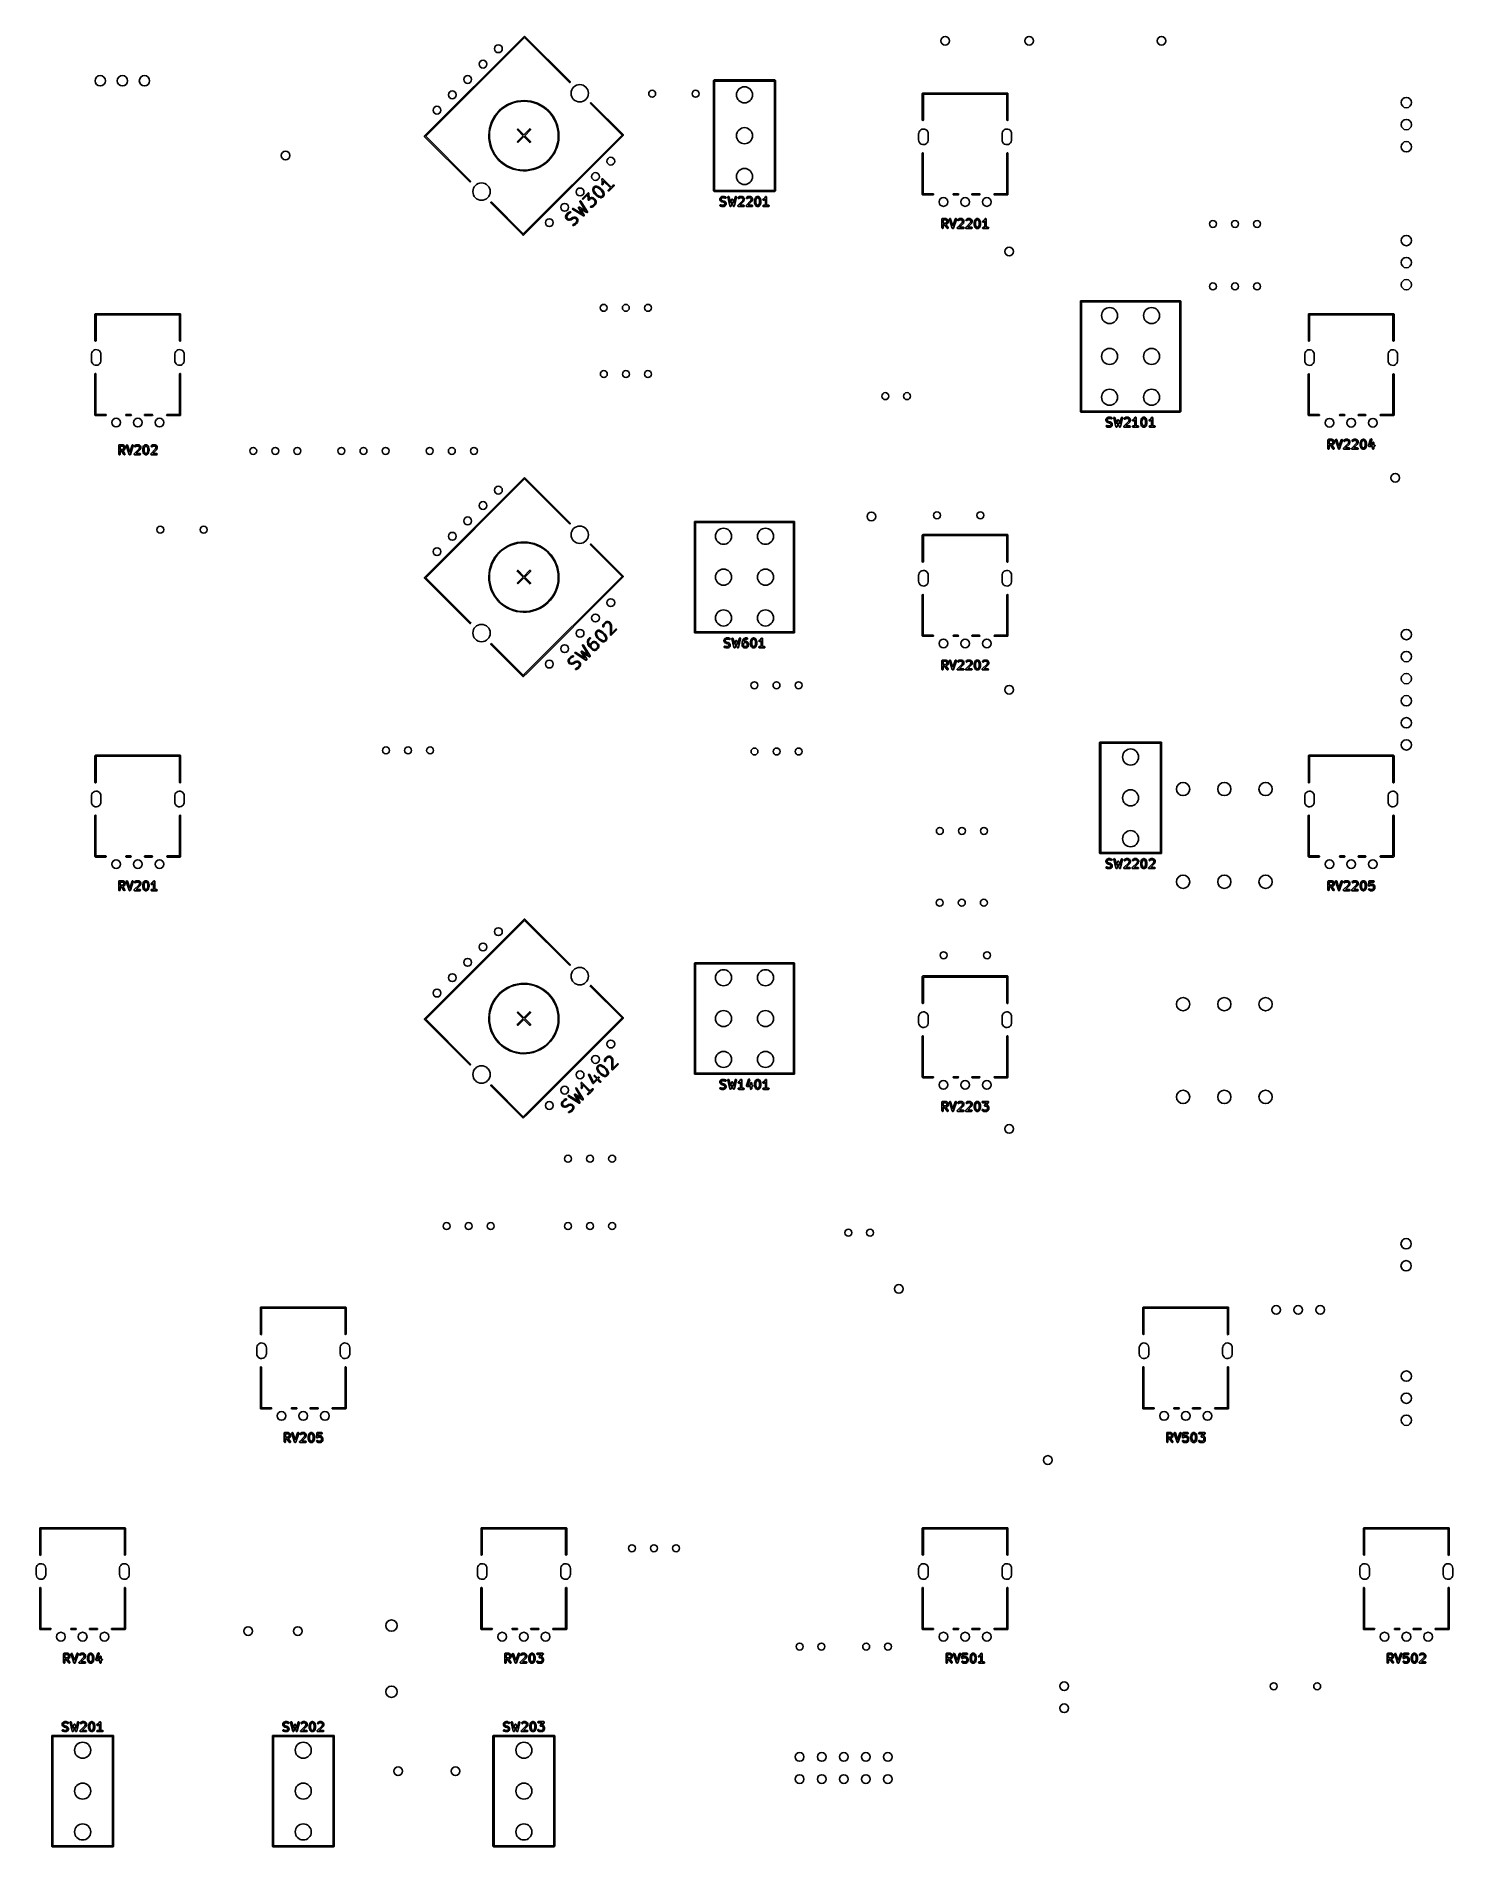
# Model space of a CAD drawing. Extents: x 126 to 289, y -245 to -37.
import ezdxf

# ---------------------------------------------------------------- set-up
doc = ezdxf.new("R2010")
doc.units = 0
doc.layers.add('BLACK', color=7, linetype='CONTINUOUS')

msp = doc.modelspace()

# ---------------------------------------------------------------- linework, layer by layer
at = {"layer": 'BLACK', "linetype": 'CONTINUOUS'}
for p, q in [((170.689, -48.5398), (182.144, -37.0847)), ((182.189, -37.2194), (170.823, -48.5847)), ((182.144, -37.0847), (182.189, -37.0661)), ((182.189, -37.0661), (182.234, -37.0847)), ((187.352, -42.3823), (182.189, -37.2194)), ((182.234, -37.0847), (187.441, -42.2925)), ((187.397, -42.4009), (187.352, -42.3823)), ((187.441, -42.3823), (187.397, -42.4009)), ((187.441, -42.2925), (187.46, -42.3374)), ((187.46, -42.3374), (187.441, -42.3823)), ((203.958, -42.164), (203.976, -42.1216)), ((203.958, -54.864), (203.958, -42.164)), ((203.976, -42.1216), (204.018, -42.104)), ((204.018, -42.104), (211.018, -42.104)), ((204.078, -42.224), (204.078, -54.804)), ((210.958, -42.224), (204.078, -42.224)), ((210.958, -54.804), (210.958, -42.224)), ((211.018, -42.104), (211.06, -42.1216)), ((211.06, -42.1216), (211.078, -42.164)), ((211.078, -42.164), (211.078, -54.864)), ((227.988, -43.674), (228.006, -43.6316)), ((227.988, -46.734), (227.988, -43.674)), ((228.006, -43.6316), (228.048, -43.614)), ((228.048, -43.614), (237.788, -43.614)), ((237.728, -43.734), (228.108, -43.734)), ((228.108, -43.734), (228.108, -46.734)), ((237.728, -46.734), (237.728, -43.734)), ((237.788, -43.614), (237.83, -43.6316)), ((237.83, -43.6316), (237.848, -43.674)), ((237.848, -43.674), (237.848, -46.734)), ((179.023, -45.9171), (179.291, -45.6275)), ((179.344, -45.6813), (179.081, -45.9655)), ((179.291, -45.6275), (179.587, -45.3655)), ((179.634, -45.4241), (179.344, -45.6813)), ((179.587, -45.3655), (179.906, -45.1335)), ((179.947, -45.1964), (179.634, -45.4241)), ((179.906, -45.1335), (180.246, -44.9337)), ((180.281, -45.0004), (179.947, -45.1964)), ((180.246, -44.9337), (180.605, -44.7682)), ((180.633, -44.8379), (180.281, -45.0004)), ((180.605, -44.7682), (180.977, -44.6384)), ((180.999, -44.7105), (180.633, -44.8379)), ((180.977, -44.6384), (181.361, -44.5456)), ((181.375, -44.6195), (180.999, -44.7105)), ((181.361, -44.5456), (181.752, -44.4906)), ((181.759, -44.5655), (181.375, -44.6195)), ((181.752, -44.4906), (182.146, -44.4741)), ((182.146, -44.5493), (181.759, -44.5655)), ((182.146, -44.4741), (182.54, -44.4961)), ((182.532, -44.5709), (182.146, -44.5493)), ((182.915, -44.6302), (182.532, -44.5709)), ((182.54, -44.4961), (182.93, -44.5565)), ((183.29, -44.7265), (182.915, -44.6302)), ((182.93, -44.5565), (183.313, -44.6547)), ((183.654, -44.859), (183.29, -44.7265)), ((183.313, -44.6547), (183.684, -44.7897)), ((184.004, -45.0264), (183.654, -44.859)), ((183.684, -44.7897), (184.04, -44.9602)), ((184.335, -45.2271), (184.004, -45.0264)), ((184.04, -44.9602), (184.377, -45.1647)), ((184.645, -45.4591), (184.335, -45.2271)), ((184.377, -45.1647), (184.693, -45.4011)), ((184.931, -45.7203), (184.645, -45.4591)), ((184.693, -45.4011), (184.985, -45.6673)), ((185.19, -46.0081), (184.931, -45.7203)), ((184.985, -45.6673), (185.249, -45.9606)), ((189.761, -44.7621), (189.779, -44.7197)), ((189.779, -44.8045), (189.761, -44.7621)), ((189.779, -44.7197), (189.821, -44.7021)), ((193.415, -48.4408), (189.779, -44.8045)), ((189.821, -44.7021), (189.864, -44.7197)), ((189.864, -44.7197), (193.539, -48.3949)), ((178.103, -48.0637), (178.166, -47.674)), ((178.166, -47.674), (178.267, -47.2924)), ((178.24, -47.6897), (178.178, -48.0721)), ((178.339, -47.3152), (178.24, -47.6897)), ((178.267, -47.2924), (178.405, -46.9225)), ((178.474, -46.9521), (178.339, -47.3152)), ((178.405, -46.9225), (178.578, -46.5677)), ((178.644, -46.604), (178.474, -46.9521)), ((178.578, -46.5677), (178.785, -46.2315)), ((178.847, -46.274), (178.644, -46.604)), ((178.785, -46.2315), (179.023, -45.9171)), ((179.081, -45.9655), (178.847, -46.274)), ((181.347, -47.8069), (181.366, -47.762)), ((181.366, -47.8518), (181.347, -47.8069)), ((181.366, -47.762), (181.411, -47.7434)), ((182.028, -48.514), (181.366, -47.8518)), ((181.411, -47.7434), (181.456, -47.762)), ((181.456, -47.762), (182.118, -48.4242)), ((182.118, -48.4242), (182.78, -47.762)), ((182.87, -47.8518), (182.208, -48.514)), ((182.78, -47.762), (182.825, -47.7434)), ((182.825, -47.7434), (182.87, -47.762)), ((182.87, -47.762), (182.889, -47.8069)), ((182.889, -47.8069), (182.87, -47.8518)), ((185.42, -46.3199), (185.19, -46.0081)), ((185.249, -45.9606), (185.483, -46.2783)), ((185.619, -46.6527), (185.42, -46.3199)), ((185.483, -46.2783), (185.685, -46.6173)), ((185.784, -47.0031), (185.619, -46.6527)), ((185.685, -46.6173), (185.853, -46.9745)), ((185.914, -47.3681), (185.784, -47.0031)), ((185.853, -46.9745), (185.986, -47.3463)), ((186.007, -47.7439), (185.914, -47.3681)), ((185.986, -47.3463), (186.081, -47.7293)), ((186.064, -48.1271), (186.007, -47.7439)), ((186.081, -47.7293), (186.139, -48.1198)), ((227.694, -47.9434), (227.804, -47.8424)), ((227.804, -47.8424), (227.937, -47.7746)), ((227.937, -47.7746), (228.083, -47.7451)), ((228.006, -46.7764), (227.988, -46.734)), ((228.048, -46.794), (228.006, -46.7764)), ((228.09, -46.7764), (228.048, -46.794)), ((228.083, -47.7451), (228.232, -47.756)), ((228.108, -46.734), (228.09, -46.7764)), ((228.232, -47.756), (228.373, -47.8066)), ((228.373, -47.8066), (228.495, -47.8931)), ((228.495, -47.8931), (228.588, -48.0091)), ((237.294, -47.9434), (237.404, -47.8424)), ((237.404, -47.8424), (237.537, -47.7746)), ((237.537, -47.7746), (237.683, -47.7451)), ((237.683, -47.7451), (237.832, -47.756)), ((237.746, -46.7764), (237.728, -46.734)), ((237.788, -46.794), (237.746, -46.7764)), ((237.83, -46.7764), (237.788, -46.794)), ((237.848, -46.734), (237.83, -46.7764)), ((237.832, -47.756), (237.973, -47.8066)), ((237.973, -47.8066), (238.095, -47.8931)), ((238.095, -47.8931), (238.188, -48.0091)), ((170.67, -48.5847), (170.689, -48.5398)), ((170.689, -48.6296), (170.67, -48.5847)), ((175.897, -53.8375), (170.689, -48.6296)), ((170.823, -48.5847), (175.986, -53.7477)), ((178.078, -48.4576), (178.103, -48.0637)), ((178.078, -48.4586), (178.078, -48.4576)), ((178.092, -48.8521), (178.078, -48.4586)), ((178.144, -49.2433), (178.092, -48.8521)), ((178.235, -49.6276), (178.144, -49.2433)), ((178.178, -48.0721), (178.154, -48.4586)), ((178.154, -48.4586), (178.167, -48.8458)), ((178.167, -48.8458), (178.218, -49.2297)), ((178.218, -49.2297), (178.307, -49.6068)), ((178.362, -50.0012), (178.235, -49.6276)), ((178.307, -49.6068), (178.432, -49.9735)), ((178.525, -50.3607), (178.362, -50.0012)), ((178.432, -49.9735), (178.592, -50.3263)), ((181.347, -49.2211), (181.366, -49.1762)), ((181.366, -49.266), (181.347, -49.2211)), ((181.366, -49.1762), (182.028, -48.514)), ((181.411, -49.2846), (181.366, -49.266)), ((181.456, -49.266), (181.411, -49.2846)), ((182.118, -48.6038), (181.456, -49.266)), ((182.78, -49.266), (182.118, -48.6038)), ((182.208, -48.514), (182.87, -49.1762)), ((182.427, -59.4293), (193.033, -48.8227)), ((193.123, -48.9125), (182.516, -59.5191)), ((182.825, -49.2846), (182.78, -49.266)), ((182.87, -49.266), (182.825, -49.2846)), ((182.87, -49.1762), (182.889, -49.2211)), ((182.889, -49.2211), (182.87, -49.266)), ((185.74, -50.1266), (185.88, -49.7655)), ((185.951, -49.7892), (185.809, -50.1572)), ((185.88, -49.7655), (185.984, -49.3924)), ((186.058, -49.4091), (185.951, -49.7892)), ((185.984, -49.3924), (186.052, -49.0109)), ((186.052, -49.0109), (186.081, -48.6247)), ((186.126, -49.0203), (186.058, -49.4091)), ((186.083, -48.514), (186.064, -48.1271)), ((186.081, -48.6247), (186.083, -48.514)), ((186.156, -48.6268), (186.126, -49.0203)), ((186.139, -48.1198), (186.158, -48.514)), ((186.158, -48.514), (186.156, -48.6268)), ((193.033, -48.8227), (193.415, -48.4408)), ((193.033, -48.8227), (193.033, -48.8227)), ((193.547, -48.4882), (193.123, -48.9125)), ((193.123, -48.9125), (193.123, -48.9125)), ((193.539, -48.3949), (193.547, -48.3984)), ((193.547, -48.3984), (193.566, -48.4433)), ((193.566, -48.4433), (193.547, -48.4882)), ((227.568, -48.294), (227.574, -48.2137)), ((227.568, -48.994), (227.568, -48.294)), ((227.588, -49.1419), (227.568, -48.994)), ((227.574, -48.2137), (227.616, -48.0703)), ((227.648, -49.2789), (227.588, -49.1419)), ((227.616, -48.0703), (227.694, -47.9434)), ((227.741, -49.3949), (227.648, -49.2789)), ((227.863, -49.4814), (227.741, -49.3949)), ((228.004, -49.532), (227.863, -49.4814)), ((228.153, -49.5429), (228.004, -49.532)), ((228.299, -49.5134), (228.153, -49.5429)), ((228.432, -49.4456), (228.299, -49.5134)), ((228.542, -49.3446), (228.432, -49.4456)), ((228.62, -49.2177), (228.542, -49.3446)), ((228.588, -48.0091), (228.648, -48.1461)), ((228.662, -49.0743), (228.62, -49.2177)), ((228.648, -48.1461), (228.668, -48.294)), ((228.668, -48.994), (228.662, -49.0743)), ((228.668, -48.294), (228.668, -48.994)), ((237.168, -48.294), (237.174, -48.2137)), ((237.168, -48.994), (237.168, -48.294)), ((237.188, -49.1419), (237.168, -48.994)), ((237.174, -48.2137), (237.216, -48.0703)), ((237.248, -49.2789), (237.188, -49.1419)), ((237.216, -48.0703), (237.294, -47.9434)), ((237.341, -49.3949), (237.248, -49.2789)), ((237.463, -49.4814), (237.341, -49.3949)), ((237.604, -49.532), (237.463, -49.4814)), ((237.753, -49.5429), (237.604, -49.532)), ((237.899, -49.5134), (237.753, -49.5429)), ((238.032, -49.4456), (237.899, -49.5134)), ((238.142, -49.3446), (238.032, -49.4456)), ((238.22, -49.2177), (238.142, -49.3446)), ((238.188, -48.0091), (238.248, -48.1461)), ((238.262, -49.0743), (238.22, -49.2177)), ((238.248, -48.1461), (238.268, -48.294)), ((238.268, -48.994), (238.262, -49.0743)), ((238.268, -48.294), (238.268, -48.994)), ((178.722, -50.7025), (178.525, -50.3607)), ((178.592, -50.3263), (178.785, -50.6618)), ((178.952, -51.0234), (178.722, -50.7025)), ((178.785, -50.6618), (179.011, -50.9767)), ((179.212, -51.3204), (178.952, -51.0234)), ((179.011, -50.9767), (179.266, -51.2682)), ((179.5, -51.5906), (179.212, -51.3204)), ((179.266, -51.2682), (179.548, -51.5333)), ((179.812, -51.8314), (179.5, -51.5906)), ((179.548, -51.5333), (179.855, -51.7697)), ((180.147, -52.0406), (179.812, -51.8314)), ((179.855, -51.7697), (180.184, -51.9749)), ((180.501, -52.2161), (180.147, -52.0406)), ((180.184, -51.9749), (180.531, -52.1472)), ((183.552, -52.2105), (183.906, -52.0529)), ((183.906, -52.0529), (184.242, -51.8616)), ((184.283, -51.9251), (183.94, -52.12)), ((184.242, -51.8616), (184.559, -51.6383)), ((184.605, -51.6976), (184.283, -51.9251)), ((184.559, -51.6383), (184.852, -51.3852)), ((184.904, -51.4397), (184.605, -51.6976)), ((184.852, -51.3852), (185.119, -51.1047)), ((185.176, -51.1538), (184.904, -51.4397)), ((185.119, -51.1047), (185.358, -50.7994)), ((185.419, -50.8428), (185.176, -51.1538)), ((185.358, -50.7994), (185.565, -50.4724)), ((185.631, -50.5095), (185.419, -50.8428)), ((185.565, -50.4724), (185.74, -50.1266)), ((185.809, -50.1572), (185.631, -50.5095)), ((227.978, -50.544), (227.996, -50.5016)), ((227.978, -55.264), (227.978, -50.544)), ((227.996, -50.5016), (228.038, -50.484)), ((228.038, -50.484), (228.08, -50.5016)), ((228.08, -50.5016), (228.098, -50.544)), ((228.098, -50.544), (228.098, -55.204)), ((237.728, -50.544), (237.746, -50.5016)), ((237.728, -55.204), (237.728, -50.544)), ((237.746, -50.5016), (237.788, -50.484)), ((237.788, -50.484), (237.83, -50.5016)), ((237.83, -50.5016), (237.848, -50.544)), ((237.848, -50.544), (237.848, -55.264)), ((175.941, -53.8561), (175.897, -53.8375)), ((175.986, -53.8375), (175.941, -53.8561)), ((175.986, -53.7477), (176.005, -53.7926)), ((176.005, -53.7926), (175.986, -53.8375)), ((180.87, -52.3563), (180.501, -52.2161)), ((180.531, -52.1472), (180.893, -52.2847)), ((181.25, -52.4598), (180.87, -52.3563)), ((180.893, -52.2847), (181.267, -52.3863)), ((181.64, -52.5256), (181.25, -52.4598)), ((181.267, -52.3863), (181.649, -52.4509)), ((182.033, -52.5531), (181.64, -52.5256)), ((181.649, -52.4509), (182.035, -52.4779)), ((182.428, -52.5421), (182.033, -52.5531)), ((182.035, -52.4779), (182.422, -52.4671)), ((182.422, -52.4671), (182.806, -52.4185)), ((182.82, -52.4926), (182.428, -52.5421)), ((182.806, -52.4185), (183.184, -52.3327)), ((183.204, -52.4052), (182.82, -52.4926)), ((183.184, -52.3327), (183.552, -52.2105)), ((183.579, -52.2806), (183.204, -52.4052)), ((183.94, -52.12), (183.579, -52.2806)), ((191.1, -53.5254), (191.107, -53.5092)), ((191.102, -53.5311), (191.1, -53.5254)), ((191.101, -53.5371), (191.102, -53.5311)), ((191.148, -53.7712), (191.101, -53.5371)), ((191.103, -54.0822), (191.148, -53.9475)), ((191.106, -54.128), (191.103, -54.0822)), ((191.141, -54.1581), (191.106, -54.128)), ((191.107, -53.5092), (191.11, -53.4921)), ((191.11, -53.4921), (191.115, -53.4886)), ((191.115, -53.4886), (191.117, -53.4829)), ((191.117, -53.4829), (191.134, -53.4763)), ((191.134, -53.4763), (191.148, -53.4665)), ((191.187, -54.1548), (191.141, -54.1581)), ((191.148, -53.4665), (191.154, -53.4677)), ((191.148, -53.9475), (191.148, -53.7712)), ((191.154, -53.4677), (191.16, -53.4654)), ((191.16, -53.4654), (191.176, -53.4721)), ((191.176, -53.4721), (191.193, -53.4754)), ((191.217, -54.1201), (191.187, -54.1548)), ((191.193, -53.4754), (191.197, -53.4806)), ((191.197, -53.4806), (191.202, -53.4829)), ((191.202, -53.4829), (192.168, -54.4481)), ((191.265, -53.9762), (191.217, -54.1201)), ((192.083, -54.533), (191.258, -53.7079)), ((191.258, -53.7079), (191.267, -53.7535)), ((191.268, -53.9572), (191.264, -53.9663)), ((191.264, -53.9663), (191.265, -53.9762)), ((191.267, -53.7535), (191.265, -53.7596)), ((191.265, -53.7596), (191.268, -53.7653)), ((191.268, -53.7653), (191.268, -53.9572)), ((178.306, -56.2172), (178.324, -56.1748)), ((178.324, -56.2596), (178.306, -56.2172)), ((178.324, -56.1748), (178.366, -56.1572)), ((178.366, -56.1572), (178.409, -56.1748)), ((178.409, -56.1748), (182.045, -59.8111)), ((188.558, -56.0545), (188.585, -56.0173)), ((188.566, -56.0999), (188.558, -56.0545)), ((189.209, -57.1449), (188.566, -56.0999)), ((188.585, -56.0173), (188.631, -56.0101)), ((188.631, -56.0101), (188.668, -56.037)), ((188.668, -56.037), (189.436, -57.2845)), ((188.845, -55.7805), (188.862, -55.7381)), ((188.862, -55.823), (188.845, -55.7805)), ((188.862, -55.7381), (189.486, -55.1143)), ((188.905, -55.8405), (188.862, -55.823)), ((188.947, -55.823), (188.905, -55.8405)), ((189.477, -55.2927), (188.947, -55.823)), ((189.517, -55.8805), (189.477, -55.2927)), ((189.486, -55.1143), (189.506, -55.1063)), ((189.506, -55.1063), (189.524, -55.0969)), ((189.526, -55.8994), (189.517, -55.8805)), ((189.524, -55.0969), (189.527, -55.0976)), ((189.534, -55.9189), (189.526, -55.8994)), ((189.527, -55.0976), (189.528, -55.0968)), ((189.528, -55.0968), (189.548, -55.1048)), ((189.536, -55.9197), (189.534, -55.9189)), ((189.537, -55.9217), (189.536, -55.9197)), ((189.557, -55.9284), (189.537, -55.9217)), ((189.548, -55.1048), (189.568, -55.1116)), ((189.576, -55.9365), (189.557, -55.9284)), ((189.568, -55.1116), (189.569, -55.1135)), ((189.569, -55.1135), (189.571, -55.1143)), ((189.571, -55.1143), (189.579, -55.1339)), ((189.578, -55.9357), (189.576, -55.9365)), ((189.58, -55.9364), (189.578, -55.9357)), ((189.579, -55.1339), (189.588, -55.1528)), ((189.599, -55.927), (189.58, -55.9364)), ((189.588, -55.1528), (189.628, -55.7406)), ((189.619, -55.9189), (189.599, -55.927)), ((189.753, -55.785), (189.619, -55.9189)), ((189.628, -55.7406), (189.678, -55.6901)), ((189.678, -55.6901), (189.691, -55.6848)), ((189.691, -55.6848), (189.701, -55.6756)), ((189.701, -55.6756), (189.845, -55.6276)), ((189.874, -55.7446), (189.753, -55.785)), ((189.845, -55.6276), (189.855, -55.6283)), ((189.855, -55.6283), (189.864, -55.6246)), ((189.864, -55.6246), (189.96, -55.6246)), ((189.951, -55.7446), (189.874, -55.7446)), ((190.072, -55.785), (189.951, -55.7446)), ((189.96, -55.6246), (189.969, -55.6283)), ((189.969, -55.6283), (189.979, -55.6276)), ((189.979, -55.6276), (190.123, -55.6756)), ((190.044, -54.6769), (190.048, -54.6678)), ((190.044, -54.7729), (190.044, -54.6769)), ((190.048, -54.782), (190.044, -54.7729)), ((190.047, -54.658), (190.095, -54.514)), ((190.048, -54.6678), (190.047, -54.658)), ((190.047, -54.7919), (190.048, -54.782)), ((190.095, -54.9358), (190.047, -54.7919)), ((190.292, -56.0049), (190.072, -55.785)), ((190.095, -54.514), (190.104, -54.5035)), ((190.1, -54.941), (190.095, -54.9358)), ((190.101, -54.9477), (190.1, -54.941)), ((190.245, -55.1876), (190.101, -54.9477)), ((190.104, -54.5035), (190.11, -54.4906)), ((190.11, -54.4906), (190.206, -54.3946)), ((190.123, -55.6756), (190.134, -55.6848)), ((190.134, -55.6848), (190.147, -55.6901)), ((190.147, -55.6901), (190.387, -55.93)), ((190.205, -54.5654), (190.164, -54.6867)), ((190.164, -54.6867), (190.164, -54.7632)), ((190.164, -54.7632), (190.207, -54.8916)), ((190.281, -54.4895), (190.205, -54.5654)), ((190.206, -54.3946), (190.219, -54.3893)), ((190.207, -54.8916), (190.344, -55.1196)), ((190.219, -54.3893), (190.229, -54.3801)), ((190.229, -54.3801), (190.373, -54.3321)), ((190.251, -55.1922), (190.245, -55.1876)), ((190.254, -55.1992), (190.251, -55.1922)), ((190.494, -55.4391), (190.254, -55.1992)), ((190.402, -54.449), (190.281, -54.4895)), ((190.332, -56.1261), (190.292, -56.0049)), ((190.292, -56.3239), (190.332, -56.2026)), ((190.332, -56.2026), (190.332, -56.1261)), ((190.344, -55.1196), (190.573, -55.349)), ((190.373, -54.3321), (190.383, -54.3328)), ((190.383, -54.3328), (190.392, -54.329)), ((190.387, -55.93), (190.392, -55.9429)), ((190.392, -54.329), (190.488, -54.329)), ((190.392, -55.9429), (190.401, -55.9535)), ((190.401, -55.9535), (190.449, -56.0974)), ((190.449, -56.2313), (190.401, -56.3753)), ((190.478, -54.449), (190.402, -54.449)), ((190.449, -56.0974), (190.448, -56.1073)), ((190.448, -56.1073), (190.452, -56.1164)), ((190.452, -56.2124), (190.448, -56.2215)), ((190.448, -56.2215), (190.449, -56.2313)), ((190.452, -56.1164), (190.452, -56.2124)), ((190.607, -54.4919), (190.478, -54.449)), ((190.488, -54.329), (190.497, -54.3328)), ((190.501, -55.442), (190.494, -55.4391)), ((190.497, -54.3328), (190.507, -54.3321)), ((190.505, -55.4481), (190.501, -55.442)), ((190.745, -55.5921), (190.505, -55.4481)), ((190.507, -54.3321), (190.651, -54.3801)), ((190.573, -55.349), (190.801, -55.4858)), ((190.835, -54.6286), (190.607, -54.4919)), ((190.651, -54.3801), (190.656, -54.3846)), ((190.656, -54.3846), (190.663, -54.3856)), ((190.663, -54.3856), (190.903, -54.5295)), ((190.752, -55.5931), (190.745, -55.5921)), ((190.757, -55.5975), (190.752, -55.5931)), ((190.901, -55.6455), (190.757, -55.5975)), ((190.801, -55.4858), (190.93, -55.5286)), ((191.064, -54.8581), (190.835, -54.6286)), ((190.911, -55.6448), (190.901, -55.6455)), ((190.903, -54.5295), (190.907, -54.5356)), ((190.907, -54.5356), (190.914, -54.5386)), ((190.92, -55.6486), (190.911, -55.6448)), ((190.914, -54.5386), (191.154, -54.7785)), ((191.016, -55.6486), (190.92, -55.6486)), ((190.93, -55.5286), (191.006, -55.5286)), ((191.006, -55.5286), (191.127, -55.4882)), ((191.025, -55.6448), (191.016, -55.6486)), ((191.035, -55.6455), (191.025, -55.6448)), ((191.179, -55.5975), (191.035, -55.6455)), ((191.201, -55.086), (191.064, -54.8581)), ((191.127, -55.4882), (191.203, -55.4122)), ((191.154, -54.7785), (191.157, -54.7855)), ((191.157, -54.7855), (191.163, -54.79)), ((191.163, -54.79), (191.307, -55.0299)), ((191.189, -55.5884), (191.179, -55.5975)), ((191.202, -55.583), (191.189, -55.5884)), ((191.244, -55.2145), (191.201, -55.086)), ((191.298, -55.4871), (191.202, -55.583)), ((191.203, -55.4122), (191.244, -55.291)), ((191.244, -55.291), (191.244, -55.2145)), ((191.304, -55.4742), (191.298, -55.4871)), ((191.313, -55.4636), (191.304, -55.4742)), ((191.307, -55.0299), (191.308, -55.0367)), ((191.308, -55.0367), (191.313, -55.0418)), ((191.313, -55.0418), (191.361, -55.1858)), ((191.361, -55.3197), (191.313, -55.4636)), ((191.361, -55.1858), (191.36, -55.1956)), ((191.36, -55.1956), (191.364, -55.2047)), ((191.364, -55.3007), (191.36, -55.3098)), ((191.36, -55.3098), (191.361, -55.3197)), ((191.364, -55.2047), (191.364, -55.3007)), ((191.82, -54.8209), (191.837, -54.7785)), ((191.837, -54.8633), (191.82, -54.8209)), ((191.837, -54.7785), (192.083, -54.533)), ((191.88, -54.8809), (191.837, -54.8633)), ((191.922, -54.8633), (191.88, -54.8809)), ((192.21, -54.5754), (191.922, -54.8633)), ((192.168, -54.4481), (192.413, -54.2027)), ((192.498, -54.2875), (192.21, -54.5754)), ((192.21, -54.5754), (192.21, -54.5754)), ((192.21, -54.5754), (192.21, -54.5754)), ((192.413, -54.2027), (192.455, -54.1851)), ((192.455, -54.1851), (192.498, -54.2027)), ((192.498, -54.2027), (192.515, -54.2451)), ((192.515, -54.2451), (192.498, -54.2875)), ((203.976, -54.9064), (203.958, -54.864)), ((204.018, -54.924), (203.976, -54.9064)), ((211.018, -54.924), (204.018, -54.924)), ((204.078, -54.804), (210.958, -54.804)), ((204.681, -55.7769), (204.686, -55.7512)), ((204.681, -55.8721), (204.681, -55.7769)), ((204.683, -55.8763), (204.681, -55.8721)), ((204.682, -55.8807), (204.683, -55.8763)), ((204.689, -55.9056), (204.682, -55.8807)), ((204.686, -55.7512), (204.689, -55.7478)), ((204.689, -55.7433), (204.737, -55.6481)), ((204.689, -55.7478), (204.689, -55.7433)), ((204.737, -56.0009), (204.689, -55.9056)), ((204.737, -55.6481), (204.75, -55.6301)), ((204.738, -56.002), (204.737, -56.0009)), ((204.751, -56.0204), (204.738, -56.002)), ((204.75, -55.6301), (204.751, -55.6286)), ((204.751, -55.6286), (204.798, -55.581)), ((204.798, -56.068), (204.751, -56.0204)), ((204.798, -55.581), (204.817, -55.5681)), ((204.8, -56.0687), (204.798, -56.068)), ((204.818, -56.082), (204.8, -56.0687)), ((204.817, -55.5681), (204.818, -55.5669)), ((204.818, -55.5669), (204.913, -55.5193)), ((204.913, -56.1297), (204.818, -56.082)), ((204.865, -55.726), (204.831, -55.7946)), ((204.831, -55.7946), (204.831, -55.8544)), ((204.831, -55.8544), (204.865, -55.9229)), ((204.896, -55.6956), (204.865, -55.726)), ((204.865, -55.9229), (204.896, -55.9533)), ((204.964, -55.6614), (204.896, -55.6956)), ((204.896, -55.9533), (204.973, -55.9918)), ((204.913, -55.5193), (204.938, -55.5119)), ((204.917, -56.1301), (204.913, -56.1297)), ((204.928, -56.1353), (204.917, -56.1301)), ((205.111, -56.181), (204.928, -56.1353)), ((204.938, -55.5119), (204.942, -55.5129)), ((204.942, -55.5129), (204.947, -55.5114)), ((204.947, -55.5114), (205.185, -55.5114)), ((205.172, -55.6614), (204.964, -55.6614)), ((204.973, -55.9918), (205.155, -56.0374)), ((205.188, -56.2194), (205.111, -56.181)), ((205.155, -56.0374), (205.167, -56.0427)), ((205.167, -56.0427), (205.171, -56.0431)), ((205.171, -56.0431), (205.266, -56.0907)), ((205.304, -55.7052), (205.172, -55.6614)), ((205.185, -55.5114), (205.207, -55.5153)), ((205.218, -56.2499), (205.188, -56.2194)), ((205.207, -55.5153), (205.208, -55.5152)), ((205.208, -55.5152), (205.351, -55.5628)), ((205.253, -56.3184), (205.218, -56.2499)), ((205.266, -56.0907), (205.284, -56.1041)), ((205.284, -56.1041), (205.285, -56.1048)), ((205.285, -56.1048), (205.333, -56.1524)), ((205.355, -55.7037), (205.304, -55.7052)), ((205.333, -56.1524), (205.346, -56.1708)), ((205.346, -56.1708), (205.347, -56.1719)), ((205.347, -56.1719), (205.395, -56.2671)), ((205.351, -55.5628), (205.374, -55.5753)), ((205.393, -55.6697), (205.355, -55.7037)), ((205.374, -55.5753), (205.401, -55.619)), ((205.401, -55.619), (205.393, -55.6697)), ((205.586, -55.5777), (205.609, -55.5319)), ((205.588, -55.6038), (205.586, -55.5777)), ((205.826, -56.6038), (205.588, -55.6038)), ((205.609, -55.5319), (205.656, -55.5115)), ((205.656, -55.5115), (205.706, -55.5262)), ((205.706, -55.5262), (205.734, -55.569)), ((205.734, -55.569), (205.903, -56.2799)), ((205.903, -56.2799), (206.017, -55.8528)), ((206.089, -56.1632), (205.971, -56.6057)), ((206.017, -55.8528), (206.028, -55.8291)), ((206.028, -55.8291), (206.034, -55.8252)), ((206.034, -55.8252), (206.036, -55.819)), ((206.036, -55.819), (206.054, -55.8108)), ((206.054, -55.8108), (206.07, -55.7997)), ((206.07, -55.7997), (206.077, -55.8003)), ((206.077, -55.8003), (206.083, -55.7974)), ((206.083, -55.7974), (206.102, -55.8024)), ((206.207, -56.6057), (206.089, -56.1632)), ((206.102, -55.8024), (206.121, -55.8041)), ((206.121, -55.8041), (206.126, -55.8089)), ((206.126, -55.8089), (206.133, -55.8107)), ((206.133, -55.8107), (206.144, -55.8266)), ((206.144, -55.8266), (206.157, -55.8403)), ((206.157, -55.8403), (206.158, -55.8471)), ((206.158, -55.8471), (206.162, -55.8528)), ((206.162, -55.8528), (206.276, -56.2799)), ((206.276, -56.2799), (206.445, -55.569)), ((206.591, -55.6038), (206.353, -56.6038)), ((206.445, -55.569), (206.455, -55.5451)), ((206.455, -55.5451), (206.497, -55.5145)), ((206.497, -55.5145), (206.548, -55.5175)), ((206.548, -55.5175), (206.585, -55.5528)), ((206.585, -55.5528), (206.591, -55.6038)), ((206.751, -56.5333), (207.31, -55.9744)), ((206.777, -55.6751), (206.798, -55.6286)), ((206.79, -55.7246), (206.777, -55.6751)), ((206.832, -55.7541), (206.79, -55.7246)), ((206.798, -55.6286), (206.846, -55.581)), ((206.883, -55.7496), (206.832, -55.7541)), ((206.846, -55.581), (206.864, -55.5681)), ((206.864, -55.5681), (206.865, -55.5669)), ((206.865, -55.5669), (206.961, -55.5193)), ((206.904, -55.7347), (206.883, -55.7496)), ((206.943, -55.6956), (206.904, -55.7347)), ((207.012, -55.6614), (206.943, -55.6956)), ((206.961, -55.5193), (206.986, -55.5119)), ((207.428, -56.068), (206.985, -56.5114)), ((206.986, -55.5119), (206.99, -55.5129)), ((206.99, -55.5129), (206.994, -55.5114)), ((206.994, -55.5114), (207.232, -55.5114)), ((207.215, -55.6614), (207.012, -55.6614)), ((207.283, -55.6956), (207.215, -55.6614)), ((207.232, -55.5114), (207.258, -55.5159)), ((207.258, -55.5159), (207.261, -55.5188)), ((207.261, -55.5188), (207.266, -55.5193)), ((207.266, -55.5193), (207.361, -55.5669)), ((207.314, -55.726), (207.283, -55.6956)), ((207.31, -55.9744), (207.348, -55.8599)), ((207.348, -55.7946), (207.314, -55.726)), ((207.348, -55.8599), (207.348, -55.7946)), ((207.361, -55.5669), (207.379, -55.5803)), ((207.379, -55.5803), (207.381, -55.581)), ((207.381, -55.581), (207.428, -55.6286)), ((207.428, -55.6286), (207.441, -55.647)), ((207.43, -56.0639), (207.428, -56.068)), ((207.434, -56.0616), (207.43, -56.0639)), ((207.446, -56.0387), (207.434, -56.0616)), ((207.441, -55.647), (207.442, -55.6481)), ((207.442, -55.6481), (207.49, -55.7433)), ((207.494, -55.8958), (207.446, -56.0387)), ((207.49, -55.7433), (207.497, -55.7683)), ((207.498, -55.8721), (207.494, -55.8942)), ((207.494, -55.8942), (207.494, -55.8958)), ((207.497, -55.7683), (207.496, -55.7726)), ((207.496, -55.7726), (207.498, -55.7769)), ((207.498, -55.7769), (207.498, -55.8721)), ((207.703, -56.5333), (208.262, -55.9744)), ((207.729, -55.6751), (207.751, -55.6286)), ((207.742, -55.7246), (207.729, -55.6751)), ((207.784, -55.7541), (207.742, -55.7246)), ((207.751, -55.6286), (207.798, -55.581)), ((207.835, -55.7496), (207.784, -55.7541)), ((207.798, -55.581), (207.817, -55.5681)), ((207.817, -55.5681), (207.818, -55.5669)), ((207.818, -55.5669), (207.913, -55.5193)), ((207.857, -55.7347), (207.835, -55.7496)), ((207.896, -55.6956), (207.857, -55.7347)), ((207.964, -55.6614), (207.896, -55.6956)), ((207.913, -55.5193), (207.938, -55.5119)), ((208.381, -56.068), (207.937, -56.5114)), ((207.938, -55.5119), (207.942, -55.5129)), ((207.942, -55.5129), (207.947, -55.5114)), ((207.947, -55.5114), (208.185, -55.5114)), ((208.167, -55.6614), (207.964, -55.6614)), ((208.235, -55.6956), (208.167, -55.6614)), ((208.185, -55.5114), (208.21, -55.5159)), ((208.21, -55.5159), (208.214, -55.5188)), ((208.214, -55.5188), (208.218, -55.5193)), ((208.218, -55.5193), (208.313, -55.5669)), ((208.266, -55.726), (208.235, -55.6956)), ((208.262, -55.9744), (208.3, -55.8599)), ((208.3, -55.7946), (208.266, -55.726)), ((208.3, -55.8599), (208.3, -55.7946)), ((208.313, -55.5669), (208.331, -55.5803)), ((208.331, -55.5803), (208.333, -55.581)), ((208.333, -55.581), (208.381, -55.6286)), ((208.381, -55.6286), (208.393, -55.647)), ((208.382, -56.0639), (208.381, -56.068)), ((208.386, -56.0616), (208.382, -56.0639)), ((208.399, -56.0387), (208.386, -56.0616)), ((208.393, -55.647), (208.395, -55.6481)), ((208.395, -55.6481), (208.442, -55.7433)), ((208.446, -55.8958), (208.399, -56.0387)), ((208.442, -55.7433), (208.45, -55.7683)), ((208.45, -55.8721), (208.446, -55.8942)), ((208.446, -55.8942), (208.446, -55.8958)), ((208.45, -55.7683), (208.449, -55.7726)), ((208.449, -55.7726), (208.45, -55.7769)), ((208.45, -55.7769), (208.45, -55.8721)), ((208.681, -55.9673), (208.684, -55.9526)), ((208.681, -56.2054), (208.681, -55.9673)), ((208.682, -56.2087), (208.681, -56.2054)), ((208.683, -56.2236), (208.682, -56.2087)), ((208.683, -55.9491), (208.731, -55.7587)), ((208.684, -55.9526), (208.683, -55.9491)), ((208.731, -56.4141), (208.683, -56.2236)), ((208.731, -55.7587), (208.736, -55.7468)), ((208.736, -55.7468), (208.737, -55.7433)), ((208.737, -55.7433), (208.784, -55.6481)), ((208.784, -55.6481), (208.798, -55.6301)), ((208.798, -55.6286), (208.846, -55.581)), ((208.798, -55.6301), (208.798, -55.6286)), ((208.874, -55.803), (208.831, -55.9766)), ((208.831, -55.9766), (208.831, -56.1962)), ((208.831, -56.1962), (208.874, -56.3697)), ((208.846, -55.581), (208.864, -55.5681)), ((208.864, -55.5681), (208.865, -55.5669)), ((208.865, -55.5669), (208.961, -55.5193)), ((208.913, -55.726), (208.874, -55.803)), ((208.943, -55.6956), (208.913, -55.726)), ((209.012, -55.6614), (208.943, -55.6956)), ((208.961, -55.5193), (208.986, -55.5119)), ((208.986, -55.5119), (208.99, -55.5129)), ((208.99, -55.5129), (208.994, -55.5114)), ((208.994, -55.5114), (209.089, -55.5114)), ((209.072, -55.6614), (209.012, -55.6614)), ((209.14, -55.6956), (209.072, -55.6614)), ((209.089, -55.5114), (209.115, -55.5159)), ((209.115, -55.5159), (209.119, -55.5188)), ((209.119, -55.5188), (209.123, -55.5193)), ((209.123, -55.5193), (209.218, -55.5669)), ((209.171, -55.726), (209.14, -55.6956)), ((209.209, -55.803), (209.171, -55.726)), ((209.253, -55.9766), (209.209, -55.803)), ((209.209, -56.3697), (209.253, -56.1962)), ((209.218, -55.5669), (209.236, -55.5803)), ((209.236, -55.5803), (209.238, -55.581)), ((209.238, -55.581), (209.285, -55.6286)), ((209.253, -56.1962), (209.253, -55.9766)), ((209.285, -55.6286), (209.298, -55.647)), ((209.298, -55.647), (209.299, -55.6481)), ((209.299, -55.6481), (209.347, -55.7433)), ((209.347, -55.7433), (209.351, -55.7557)), ((209.351, -55.7557), (209.353, -55.7587)), ((209.353, -55.7587), (209.4, -55.9491)), ((209.4, -56.2236), (209.353, -56.4141)), ((209.4, -55.9491), (209.401, -55.9641)), ((209.403, -56.2054), (209.4, -56.2202)), ((209.4, -56.2202), (209.4, -56.2236)), ((209.401, -55.9641), (209.403, -55.9673)), ((209.403, -55.9673), (209.403, -56.2054)), ((209.637, -55.8935), (209.64, -55.8423)), ((209.667, -55.9347), (209.637, -55.8935)), ((209.64, -55.8423), (209.675, -55.805)), ((209.717, -55.9466), (209.667, -55.9347)), ((209.675, -55.805), (209.759, -55.7628)), ((209.742, -55.9392), (209.717, -55.9466)), ((209.837, -55.8916), (209.742, -55.9392)), ((209.759, -55.7628), (209.841, -55.6815)), ((209.838, -55.8904), (209.837, -55.8916)), ((209.857, -55.8775), (209.838, -55.8904)), ((209.841, -55.6815), (209.932, -55.5448)), ((209.919, -55.8151), (209.857, -55.8775)), ((209.919, -56.5114), (209.919, -55.8151)), ((209.932, -55.5448), (209.95, -55.5259)), ((209.95, -55.5259), (209.954, -55.5247)), ((209.954, -55.5247), (209.957, -55.5214)), ((209.957, -55.5214), (209.978, -55.5176)), ((209.978, -55.5176), (209.999, -55.5115)), ((209.999, -55.5115), (210.003, -55.5133)), ((210.003, -55.5133), (210.007, -55.5125)), ((210.007, -55.5125), (210.026, -55.5234)), ((210.026, -55.5234), (210.046, -55.5321)), ((210.046, -55.5321), (210.048, -55.536)), ((210.048, -55.536), (210.052, -55.5382)), ((210.052, -55.5382), (210.059, -55.5586)), ((210.059, -55.5586), (210.069, -55.5781)), ((210.069, -55.5781), (210.068, -55.5823)), ((210.068, -55.5823), (210.069, -55.5864)), ((210.069, -55.5864), (210.069, -56.5114)), ((211.06, -54.9064), (211.018, -54.924)), ((211.078, -54.864), (211.06, -54.9064)), ((227.996, -55.3064), (227.978, -55.264)), ((228.038, -55.324), (227.996, -55.3064)), ((228.043, -55.3219), (228.038, -55.324)), ((228.048, -55.324), (228.043, -55.3219)), ((229.228, -55.324), (228.048, -55.324)), ((228.098, -55.204), (229.228, -55.204)), ((229.228, -55.204), (229.27, -55.2216)), ((229.27, -55.3064), (229.228, -55.324)), ((229.27, -55.2216), (229.288, -55.264)), ((229.288, -55.264), (229.27, -55.3064)), ((231.538, -55.264), (231.556, -55.2216)), ((231.556, -55.3064), (231.538, -55.264)), ((231.556, -55.2216), (231.598, -55.204)), ((231.598, -55.324), (231.556, -55.3064)), ((231.598, -55.204), (232.128, -55.204)), ((232.128, -55.324), (231.598, -55.324)), ((232.128, -55.204), (232.17, -55.2216)), ((232.17, -55.3064), (232.128, -55.324)), ((232.17, -55.2216), (232.188, -55.264)), ((232.188, -55.264), (232.17, -55.3064)), ((233.688, -55.264), (233.706, -55.2216)), ((233.706, -55.3064), (233.688, -55.264)), ((233.706, -55.2216), (233.748, -55.204)), ((233.748, -55.324), (233.706, -55.3064)), ((233.748, -55.204), (234.578, -55.204)), ((234.578, -55.324), (233.748, -55.324)), ((234.578, -55.204), (234.62, -55.2216)), ((234.62, -55.3064), (234.578, -55.324)), ((234.62, -55.2216), (234.638, -55.264)), ((234.638, -55.264), (234.62, -55.3064)), ((236.238, -55.264), (236.256, -55.2216)), ((236.256, -55.3064), (236.238, -55.264)), ((236.256, -55.2216), (236.298, -55.204)), ((236.298, -55.324), (236.256, -55.3064)), ((236.298, -55.204), (237.728, -55.204)), ((237.788, -55.324), (236.298, -55.324)), ((237.83, -55.3064), (237.788, -55.324)), ((237.848, -55.264), (237.83, -55.3064)), ((181.999, -59.9349), (178.324, -56.2596)), ((186.925, -57.7958), (186.929, -57.7867)), ((186.925, -57.8918), (186.925, -57.7958)), ((186.929, -57.9009), (186.925, -57.8918)), ((186.928, -57.7768), (186.976, -57.6329)), ((186.929, -57.7867), (186.928, -57.7768)), ((186.928, -57.9107), (186.929, -57.9009)), ((186.976, -58.0547), (186.928, -57.9107)), ((186.976, -57.6329), (186.986, -57.6223)), ((186.986, -58.0652), (186.976, -58.0547)), ((186.986, -57.6223), (186.991, -57.6094)), ((186.991, -58.0781), (186.986, -58.0652)), ((186.991, -57.6094), (187.231, -57.3695)), ((187.087, -58.1741), (186.991, -58.0781)), ((187.086, -57.6842), (187.045, -57.8055)), ((187.045, -57.8055), (187.045, -57.882)), ((187.045, -57.882), (187.086, -58.0033)), ((187.309, -57.4612), (187.086, -57.6842)), ((187.086, -58.0033), (187.162, -58.0792)), ((187.1, -58.1794), (187.087, -58.1741)), ((187.11, -58.1886), (187.1, -58.1794)), ((187.254, -58.2366), (187.11, -58.1886)), ((187.162, -58.0792), (187.283, -58.1196)), ((187.231, -57.3695), (187.24, -57.3657)), ((187.24, -57.3657), (187.246, -57.3583)), ((187.246, -57.3583), (187.438, -57.2623)), ((187.264, -58.2359), (187.254, -58.2366)), ((187.273, -58.2396), (187.264, -58.2359)), ((187.369, -58.2396), (187.273, -58.2396)), ((187.283, -58.1196), (187.36, -58.1196)), ((187.492, -57.3696), (187.309, -57.4612)), ((187.36, -58.1196), (187.488, -58.0768)), ((187.378, -58.2359), (187.369, -58.2396)), ((187.388, -58.2366), (187.378, -58.2359)), ((187.532, -58.1886), (187.388, -58.2366)), ((187.438, -57.2623), (187.484, -57.259)), ((187.484, -57.259), (187.519, -57.2891)), ((187.488, -58.0768), (187.722, -57.9363)), ((187.522, -57.3349), (187.492, -57.3696)), ((187.519, -57.2891), (187.522, -57.3349)), ((187.537, -58.1841), (187.532, -58.1886)), ((187.544, -58.1831), (187.537, -58.1841)), ((187.778, -58.0426), (187.544, -58.1831)), ((187.695, -56.946), (187.702, -56.9007)), ((187.722, -56.9832), (187.695, -56.946)), ((187.702, -56.9007), (187.739, -56.8737)), ((188.969, -57.7509), (187.722, -56.9832)), ((187.722, -57.9363), (187.729, -57.9353)), ((187.729, -57.9353), (187.734, -57.9308)), ((187.734, -57.9308), (187.878, -57.8828)), ((187.739, -56.8737), (187.785, -56.881)), ((187.907, -57.9997), (187.778, -58.0426)), ((187.785, -56.881), (188.83, -57.5241)), ((187.878, -57.8828), (187.888, -57.8835)), ((187.888, -57.8835), (187.897, -57.8797)), ((187.897, -57.8797), (187.993, -57.8797)), ((187.983, -57.9997), (187.907, -57.9997)), ((188.105, -58.0402), (187.983, -57.9997)), ((187.993, -57.8797), (188.002, -57.8835)), ((188.002, -57.8835), (188.012, -57.8828)), ((188.012, -57.8828), (188.156, -57.9308)), ((188.181, -58.1161), (188.105, -58.0402)), ((188.156, -57.9308), (188.167, -57.9399)), ((188.167, -57.9399), (188.179, -57.9453)), ((188.179, -57.9453), (188.275, -58.0413)), ((188.221, -58.2374), (188.181, -58.1161)), ((188.181, -58.4351), (188.221, -58.3139)), ((188.221, -58.3139), (188.221, -58.2374)), ((188.275, -58.0413), (188.281, -58.0542)), ((188.281, -58.0542), (188.29, -58.0647)), ((188.29, -58.0647), (188.338, -58.2087)), ((188.338, -58.2087), (188.337, -58.2185)), ((188.337, -58.2185), (188.341, -58.2276)), ((188.341, -58.3236), (188.337, -58.3327)), ((188.337, -58.3327), (188.338, -58.3426)), ((188.341, -58.2276), (188.341, -58.3236)), ((188.415, -56.7727), (188.42, -56.7662)), ((188.417, -56.7882), (188.415, -56.7727)), ((188.415, -56.8036), (188.417, -56.7882)), ((188.42, -56.8101), (188.415, -56.8036)), ((188.42, -56.7662), (188.421, -56.7581)), ((188.421, -56.8182), (188.42, -56.8101)), ((188.421, -56.7581), (188.433, -56.7486)), ((188.83, -57.5241), (188.421, -56.8182)), ((188.433, -56.7486), (188.443, -56.7362)), ((188.443, -56.7362), (188.451, -56.7352)), ((188.451, -56.7352), (188.457, -56.7302)), ((188.457, -56.7302), (188.473, -56.7322)), ((188.473, -56.7322), (188.488, -56.7302)), ((188.488, -56.7302), (188.495, -56.7352)), ((188.495, -56.7352), (188.503, -56.7362)), ((188.503, -56.7362), (189.209, -57.1449)), ((189.354, -57.3679), (188.638, -56.9528)), ((188.638, -56.9528), (189.053, -57.6698)), ((188.978, -57.7523), (188.969, -57.7509)), ((188.985, -57.7578), (188.978, -57.7523)), ((189, -57.7558), (188.985, -57.7578)), ((189.015, -57.7582), (189, -57.7558)), ((189.022, -57.7529), (189.015, -57.7582)), ((189.031, -57.7517), (189.022, -57.7529)), ((189.04, -57.74), (189.031, -57.7517)), ((189.052, -57.7313), (189.04, -57.74)), ((189.053, -57.7224), (189.052, -57.7313)), ((189.053, -57.6698), (189.054, -57.6787)), ((189.059, -57.7153), (189.053, -57.7224)), ((189.054, -57.6787), (189.059, -57.6859)), ((189.059, -57.6859), (189.057, -57.7006)), ((189.057, -57.7006), (189.059, -57.7153)), ((189.363, -57.3691), (189.354, -57.3679)), ((189.371, -57.3743), (189.363, -57.3691)), ((189.385, -57.372), (189.371, -57.3743)), ((189.4, -57.3739), (189.385, -57.372)), ((189.407, -57.3685), (189.4, -57.3739)), ((189.416, -57.3671), (189.407, -57.3685)), ((189.425, -57.355), (189.416, -57.3671)), ((189.436, -57.346), (189.425, -57.355)), ((189.436, -57.2845), (189.437, -57.2934)), ((189.438, -57.3371), (189.436, -57.346)), ((189.437, -57.2934), (189.443, -57.3005)), ((189.443, -57.3299), (189.438, -57.3371)), ((189.443, -57.3005), (189.441, -57.3152)), ((189.441, -57.3152), (189.443, -57.3299)), ((189.756, -56.6922), (189.774, -56.6498)), ((189.774, -56.7346), (189.756, -56.6922)), ((189.774, -56.6498), (189.816, -56.6322)), ((189.816, -56.7522), (189.774, -56.7346)), ((189.816, -56.6322), (189.903, -56.6322)), ((189.912, -56.7522), (189.816, -56.7522)), ((189.903, -56.6322), (190.024, -56.5918)), ((189.921, -56.7484), (189.912, -56.7522)), ((189.931, -56.7491), (189.921, -56.7484)), ((190.075, -56.7011), (189.931, -56.7491)), ((190.024, -56.5918), (190.292, -56.3239)), ((190.086, -56.692), (190.075, -56.7011)), ((190.099, -56.6866), (190.086, -56.692)), ((190.387, -56.3987), (190.099, -56.6866)), ((190.392, -56.3858), (190.387, -56.3987)), ((190.401, -56.3753), (190.392, -56.3858)), ((204.683, -56.5538), (204.69, -56.503)), ((204.709, -56.5975), (204.683, -56.5538)), ((204.69, -56.503), (204.729, -56.469)), ((204.732, -56.6099), (204.709, -56.5975)), ((204.729, -56.469), (204.78, -56.4676)), ((204.875, -56.6575), (204.732, -56.6099)), ((204.78, -56.4676), (204.911, -56.5114)), ((204.877, -56.6575), (204.875, -56.6575)), ((204.899, -56.6614), (204.877, -56.6575)), ((205.137, -56.6614), (204.899, -56.6614)), ((204.911, -56.5114), (205.119, -56.5114)), ((205.119, -56.5114), (205.188, -56.4771)), ((205.141, -56.6598), (205.137, -56.6614)), ((205.146, -56.6609), (205.141, -56.6598)), ((205.171, -56.6535), (205.146, -56.6609)), ((205.266, -56.6058), (205.171, -56.6535)), ((205.188, -56.4771), (205.218, -56.4467)), ((205.218, -56.4467), (205.253, -56.3782)), ((205.253, -56.3782), (205.253, -56.3184)), ((205.267, -56.6047), (205.266, -56.6058)), ((205.285, -56.5918), (205.267, -56.6047)), ((205.333, -56.5442), (205.285, -56.5918)), ((205.334, -56.5427), (205.333, -56.5442)), ((205.347, -56.5247), (205.334, -56.5427)), ((205.395, -56.4294), (205.347, -56.5247)), ((205.395, -56.2671), (205.402, -56.2921)), ((205.398, -56.4216), (205.395, -56.425)), ((205.395, -56.425), (205.395, -56.4294)), ((205.403, -56.3959), (205.398, -56.4216)), ((205.402, -56.2921), (205.401, -56.2965)), ((205.401, -56.2965), (205.403, -56.3007)), ((205.403, -56.3007), (205.403, -56.3959)), ((205.83, -56.6103), (205.826, -56.6038)), ((205.831, -56.6182), (205.83, -56.6103)), ((205.844, -56.6312), (205.831, -56.6182)), ((205.854, -56.6466), (205.844, -56.6312)), ((205.862, -56.6488), (205.854, -56.6466)), ((205.867, -56.6544), (205.862, -56.6488)), ((205.886, -56.656), (205.867, -56.6544)), ((205.903, -56.6612), (205.886, -56.656)), ((205.911, -56.6581), (205.903, -56.6612)), ((205.918, -56.6588), (205.911, -56.6581)), ((205.934, -56.6482), (205.918, -56.6588)), ((205.95, -56.6409), (205.934, -56.6482)), ((205.954, -56.6338), (205.95, -56.6409)), ((205.96, -56.6293), (205.954, -56.6338)), ((205.971, -56.6057), (205.96, -56.6293)), ((206.212, -56.6122), (206.207, -56.6057)), ((206.213, -56.62), (206.212, -56.6122)), ((206.226, -56.6326), (206.213, -56.62)), ((206.237, -56.6478), (206.226, -56.6326)), ((206.244, -56.6498), (206.237, -56.6478)), ((206.25, -56.6552), (206.244, -56.6498)), ((206.269, -56.6563), (206.25, -56.6552)), ((206.286, -56.6611), (206.269, -56.6563)), ((206.293, -56.6578), (206.286, -56.6611)), ((206.301, -56.6583), (206.293, -56.6578)), ((206.316, -56.6473), (206.301, -56.6583)), ((206.333, -56.6395), (206.316, -56.6473)), ((206.336, -56.6323), (206.333, -56.6395)), ((206.343, -56.6277), (206.336, -56.6323)), ((206.353, -56.6038), (206.343, -56.6277)), ((206.729, -56.5798), (206.73, -56.5767)), ((206.735, -56.6016), (206.729, -56.5798)), ((206.73, -56.5734), (206.741, -56.5538)), ((206.73, -56.5767), (206.73, -56.5734)), ((206.739, -56.6239), (206.735, -56.6016)), ((206.741, -56.6261), (206.739, -56.6239)), ((206.741, -56.5538), (206.751, -56.5333)), ((206.742, -56.6294), (206.741, -56.6261)), ((206.761, -56.6423), (206.742, -56.6294)), ((206.778, -56.6569), (206.761, -56.6423)), ((206.783, -56.6577), (206.778, -56.6569)), ((206.784, -56.6588), (206.783, -56.6577)), ((206.788, -56.6585), (206.784, -56.6588)), ((206.804, -56.6614), (206.788, -56.6585)), ((207.423, -56.6614), (206.804, -56.6614)), ((206.985, -56.5114), (207.423, -56.5114)), ((207.423, -56.5114), (207.448, -56.5159)), ((207.471, -56.6438), (207.423, -56.6614)), ((207.448, -56.5159), (207.488, -56.5489)), ((207.497, -56.5994), (207.471, -56.6438)), ((207.488, -56.5489), (207.497, -56.5994)), ((207.681, -56.5798), (207.683, -56.5767)), ((207.687, -56.6016), (207.681, -56.5798)), ((207.682, -56.5734), (207.694, -56.5538)), ((207.683, -56.5767), (207.682, -56.5734)), ((207.691, -56.6239), (207.687, -56.6016)), ((207.694, -56.6261), (207.691, -56.6239)), ((207.694, -56.5538), (207.703, -56.5333)), ((207.695, -56.6294), (207.694, -56.6261)), ((207.713, -56.6423), (207.695, -56.6294)), ((207.73, -56.6569), (207.713, -56.6423)), ((207.735, -56.6577), (207.73, -56.6569)), ((207.737, -56.6588), (207.735, -56.6577)), ((207.74, -56.6585), (207.737, -56.6588)), ((207.756, -56.6614), (207.74, -56.6585)), ((208.375, -56.6614), (207.756, -56.6614)), ((207.937, -56.5114), (208.375, -56.5114)), ((208.375, -56.5114), (208.401, -56.5159)), ((208.423, -56.6438), (208.375, -56.6614)), ((208.401, -56.5159), (208.44, -56.5489)), ((208.449, -56.5994), (208.423, -56.6438)), ((208.44, -56.5489), (208.449, -56.5994)), ((208.733, -56.417), (208.731, -56.4141)), ((208.737, -56.4294), (208.733, -56.417)), ((208.784, -56.5247), (208.737, -56.4294)), ((208.785, -56.5258), (208.784, -56.5247)), ((208.798, -56.5442), (208.785, -56.5258)), ((208.846, -56.5918), (208.798, -56.5442)), ((208.847, -56.5925), (208.846, -56.5918)), ((208.865, -56.6058), (208.847, -56.5925)), ((208.961, -56.6535), (208.865, -56.6058)), ((208.874, -56.3697), (208.913, -56.4467)), ((208.913, -56.4467), (208.943, -56.4771)), ((208.943, -56.4771), (209.012, -56.5114)), ((208.965, -56.654), (208.961, -56.6535)), ((208.969, -56.6569), (208.965, -56.654)), ((208.994, -56.6614), (208.969, -56.6569)), ((209.089, -56.6614), (208.994, -56.6614)), ((209.012, -56.5114), (209.072, -56.5114)), ((209.072, -56.5114), (209.14, -56.4771)), ((209.094, -56.6598), (209.089, -56.6614)), ((209.098, -56.6609), (209.094, -56.6598)), ((209.123, -56.6535), (209.098, -56.6609)), ((209.218, -56.6058), (209.123, -56.6535)), ((209.14, -56.4771), (209.171, -56.4467)), ((209.171, -56.4467), (209.209, -56.3697)), ((209.219, -56.6047), (209.218, -56.6058)), ((209.238, -56.5918), (209.219, -56.6047)), ((209.285, -56.5442), (209.238, -56.5918)), ((209.286, -56.5427), (209.285, -56.5442)), ((209.299, -56.5247), (209.286, -56.5427)), ((209.347, -56.4294), (209.299, -56.5247)), ((209.353, -56.4141), (209.347, -56.4259)), ((209.347, -56.4259), (209.347, -56.4294)), ((209.635, -56.5734), (209.66, -56.5289)), ((209.644, -56.6239), (209.635, -56.5734)), ((209.683, -56.6569), (209.644, -56.6239)), ((209.66, -56.5289), (209.708, -56.5114)), ((209.708, -56.6614), (209.683, -56.6569)), ((209.708, -56.5114), (209.919, -56.5114)), ((210.28, -56.6614), (209.708, -56.6614)), ((210.069, -56.5114), (210.28, -56.5114)), ((210.28, -56.5114), (210.306, -56.5159)), ((210.328, -56.6438), (210.28, -56.6614)), ((210.306, -56.5159), (210.345, -56.5489)), ((210.354, -56.5994), (210.328, -56.6438)), ((210.345, -56.5489), (210.354, -56.5994)), ((230.248, -58.1264), (230.249, -58.1166)), ((230.248, -59.1264), (230.248, -58.1264)), ((230.249, -58.1134), (230.251, -58.1105)), ((230.249, -58.1166), (230.249, -58.1134)), ((230.251, -58.1105), (230.252, -58.1007)), ((230.252, -58.1007), (230.265, -58.0858)), ((230.265, -58.0858), (230.275, -58.0689)), ((230.275, -58.0689), (230.281, -58.0666)), ((230.281, -58.0666), (230.285, -58.0614)), ((230.285, -58.0614), (230.304, -58.058)), ((230.304, -58.058), (230.323, -58.0514)), ((230.323, -58.0514), (230.704, -58.0514)), ((230.398, -58.2014), (230.398, -58.5752)), ((230.686, -58.2014), (230.398, -58.2014)), ((230.755, -58.2356), (230.686, -58.2014)), ((230.704, -58.0514), (230.729, -58.0559)), ((230.729, -58.0559), (230.733, -58.0588)), ((230.733, -58.0588), (230.737, -58.0593)), ((230.737, -58.0593), (230.832, -58.1069)), ((230.785, -58.266), (230.755, -58.2356)), ((230.819, -58.3346), (230.785, -58.266)), ((230.819, -58.442), (230.819, -58.3346)), ((230.832, -58.1069), (230.851, -58.1203)), ((230.851, -58.1203), (230.852, -58.121)), ((230.852, -58.121), (230.9, -58.1686)), ((230.9, -58.1686), (230.912, -58.187)), ((230.912, -58.187), (230.914, -58.1881)), ((230.914, -58.1881), (230.961, -58.2833)), ((230.961, -58.2833), (230.969, -58.3083)), ((230.969, -58.3083), (230.968, -58.3126)), ((230.968, -58.3126), (230.969, -58.3169)), ((230.969, -58.3169), (230.969, -58.4597)), ((231.105, -58.1243), (231.124, -58.0766)), ((231.109, -58.1501), (231.105, -58.1243)), ((231.442, -59.1501), (231.109, -58.1501)), ((231.124, -58.0766), (231.169, -58.0522)), ((231.169, -58.0522), (231.219, -58.0625)), ((231.219, -58.0625), (231.251, -58.1027)), ((231.251, -58.1027), (231.513, -58.8892)), ((231.513, -58.8892), (231.775, -58.1027)), ((231.918, -58.1501), (231.584, -59.1501)), ((231.775, -58.1027), (231.788, -58.0798)), ((231.788, -58.0798), (231.832, -58.0529)), ((231.832, -58.0529), (231.882, -58.0604)), ((231.882, -58.0604), (231.916, -58.0988)), ((231.916, -58.0988), (231.918, -58.1501)), ((232.058, -58.2151), (232.079, -58.1686)), ((232.071, -58.2646), (232.058, -58.2151)), ((232.113, -58.2941), (232.071, -58.2646)), ((232.079, -58.1686), (232.127, -58.121)), ((232.164, -58.2896), (232.113, -58.2941)), ((232.127, -58.121), (232.145, -58.1081)), ((232.145, -58.1081), (232.146, -58.1069)), ((232.146, -58.1069), (232.242, -58.0593)), ((232.185, -58.2747), (232.164, -58.2896)), ((232.224, -58.2356), (232.185, -58.2747)), ((232.293, -58.2014), (232.224, -58.2356)), ((232.242, -58.0593), (232.267, -58.0519)), ((232.267, -58.0519), (232.271, -58.0529)), ((232.271, -58.0529), (232.275, -58.0514)), ((232.275, -58.0514), (232.513, -58.0514)), ((232.496, -58.2014), (232.293, -58.2014)), ((232.564, -58.2356), (232.496, -58.2014)), ((232.513, -58.0514), (232.539, -58.0559)), ((232.539, -58.0559), (232.542, -58.0588)), ((232.542, -58.0588), (232.547, -58.0593)), ((232.547, -58.0593), (232.642, -58.1069)), ((232.594, -58.266), (232.564, -58.2356)), ((232.629, -58.3346), (232.594, -58.266)), ((232.629, -58.3999), (232.629, -58.3346)), ((232.642, -58.1069), (232.66, -58.1203)), ((232.66, -58.1203), (232.662, -58.121)), ((232.662, -58.121), (232.709, -58.1686)), ((232.709, -58.1686), (232.722, -58.187)), ((232.722, -58.187), (232.723, -58.1881)), ((232.723, -58.1881), (232.771, -58.2833)), ((232.771, -58.2833), (232.778, -58.3083)), ((232.778, -58.3083), (232.777, -58.3126)), ((232.777, -58.3126), (232.779, -58.3169)), ((232.779, -58.3169), (232.779, -58.4121)), ((233.01, -58.2151), (233.032, -58.1686)), ((233.023, -58.2646), (233.01, -58.2151)), ((233.065, -58.2941), (233.023, -58.2646)), ((233.032, -58.1686), (233.079, -58.121)), ((233.116, -58.2896), (233.065, -58.2941)), ((233.079, -58.121), (233.098, -58.1081)), ((233.098, -58.1081), (233.099, -58.1069)), ((233.099, -58.1069), (233.194, -58.0593)), ((233.138, -58.2747), (233.116, -58.2896)), ((233.177, -58.2356), (233.138, -58.2747)), ((233.245, -58.2014), (233.177, -58.2356)), ((233.194, -58.0593), (233.219, -58.0519)), ((233.219, -58.0519), (233.223, -58.0529)), ((233.223, -58.0529), (233.228, -58.0514)), ((233.228, -58.0514), (233.466, -58.0514)), ((233.448, -58.2014), (233.245, -58.2014)), ((233.516, -58.2356), (233.448, -58.2014)), ((233.466, -58.0514), (233.491, -58.0559)), ((233.491, -58.0559), (233.495, -58.0588)), ((233.495, -58.0588), (233.499, -58.0593)), ((233.499, -58.0593), (233.594, -58.1069)), ((233.547, -58.266), (233.516, -58.2356)), ((233.581, -58.3346), (233.547, -58.266)), ((233.581, -58.3999), (233.581, -58.3346)), ((233.594, -58.1069), (233.612, -58.1203)), ((233.612, -58.1203), (233.614, -58.121)), ((233.614, -58.121), (233.662, -58.1686)), ((233.662, -58.1686), (233.674, -58.187)), ((233.674, -58.187), (233.676, -58.1881)), ((233.676, -58.1881), (233.723, -58.2833)), ((233.723, -58.2833), (233.731, -58.3083)), ((233.731, -58.3083), (233.73, -58.3126)), ((233.73, -58.3126), (233.731, -58.3169)), ((233.731, -58.3169), (233.731, -58.4121)), ((233.964, -58.4891), (234.012, -58.2987)), ((234.012, -58.2987), (234.017, -58.2868)), ((234.017, -58.2868), (234.018, -58.2833)), ((234.018, -58.2833), (234.065, -58.1881)), ((234.065, -58.1881), (234.079, -58.1701)), ((234.079, -58.1686), (234.127, -58.121)), ((234.079, -58.1701), (234.079, -58.1686)), ((234.127, -58.121), (234.145, -58.1081)), ((234.145, -58.1081), (234.146, -58.1069)), ((234.146, -58.1069), (234.242, -58.0593)), ((234.194, -58.266), (234.155, -58.343)), ((234.224, -58.2356), (234.194, -58.266)), ((234.293, -58.2014), (234.224, -58.2356)), ((234.242, -58.0593), (234.267, -58.0519)), ((234.267, -58.0519), (234.271, -58.0529)), ((234.271, -58.0529), (234.275, -58.0514)), ((234.275, -58.0514), (234.37, -58.0514)), ((234.353, -58.2014), (234.293, -58.2014)), ((234.421, -58.2356), (234.353, -58.2014)), ((234.37, -58.0514), (234.396, -58.0559)), ((234.396, -58.0559), (234.399, -58.0588)), ((234.399, -58.0588), (234.404, -58.0593)), ((234.404, -58.0593), (234.499, -58.1069)), ((234.452, -58.266), (234.421, -58.2356)), ((234.49, -58.343), (234.452, -58.266)), ((234.499, -58.1069), (234.517, -58.1203)), ((234.517, -58.1203), (234.519, -58.121)), ((234.519, -58.121), (234.566, -58.1686)), ((234.566, -58.1686), (234.579, -58.187)), ((234.579, -58.187), (234.58, -58.1881)), ((234.58, -58.1881), (234.628, -58.2833)), ((234.628, -58.2833), (234.632, -58.2957)), ((234.632, -58.2957), (234.634, -58.2987)), ((234.634, -58.2987), (234.681, -58.4891)), ((234.956, -58.345), (235.04, -58.3028)), ((235.04, -58.3028), (235.122, -58.2215)), ((235.122, -58.2215), (235.213, -58.0848)), ((235.213, -58.0848), (235.231, -58.0659)), ((235.231, -58.0659), (235.235, -58.0647)), ((235.235, -58.0647), (235.238, -58.0614)), ((235.238, -58.0614), (235.259, -58.0576)), ((235.259, -58.0576), (235.28, -58.0515)), ((235.28, -58.0515), (235.284, -58.0533)), ((235.284, -58.0533), (235.288, -58.0525)), ((235.288, -58.0525), (235.307, -58.0634)), ((235.307, -58.0634), (235.327, -58.0721)), ((235.327, -58.0721), (235.329, -58.076)), ((235.329, -58.076), (235.333, -58.0782)), ((235.333, -58.0782), (235.34, -58.0986)), ((235.34, -58.0986), (235.35, -58.1181)), ((235.35, -58.1181), (235.349, -58.1223)), ((235.349, -58.1223), (235.35, -58.1264)), ((235.35, -58.1264), (235.35, -59.0514)), ((182.002, -59.9433), (181.999, -59.9349)), ((182.047, -59.9619), (182.002, -59.9433)), ((182.045, -59.8111), (182.427, -59.4293)), ((182.092, -59.9433), (182.047, -59.9619)), ((182.516, -59.5191), (182.092, -59.9433)), ((187.744, -58.7844), (187.774, -58.7497)), ((187.747, -58.8302), (187.744, -58.7844)), ((187.782, -58.8603), (187.747, -58.8302)), ((187.774, -58.7497), (187.958, -58.6581)), ((187.828, -58.8571), (187.782, -58.8603)), ((188.02, -58.7611), (187.828, -58.8571)), ((187.958, -58.6581), (188.181, -58.4351)), ((188.026, -58.7537), (188.02, -58.7611)), ((188.035, -58.7499), (188.026, -58.7537)), ((188.275, -58.51), (188.035, -58.7499)), ((188.281, -58.4971), (188.275, -58.51)), ((188.29, -58.4865), (188.281, -58.4971)), ((188.338, -58.3426), (188.29, -58.4865)), ((230.265, -59.1746), (230.248, -59.1264)), ((230.31, -59.2002), (230.265, -59.1746)), ((230.36, -59.1913), (230.31, -59.2002)), ((230.393, -59.152), (230.36, -59.1913)), ((230.398, -59.1264), (230.393, -59.152)), ((230.398, -58.5752), (230.686, -58.5752)), ((230.522, -58.7252), (230.398, -58.7252)), ((230.398, -58.7252), (230.398, -59.1264)), ((230.833, -59.1694), (230.522, -58.7252)), ((230.686, -58.5752), (230.755, -58.5409)), ((230.708, -58.7237), (230.705, -58.7248)), ((230.705, -58.7248), (230.956, -59.0834)), ((230.712, -58.7247), (230.708, -58.7237)), ((230.737, -58.7173), (230.712, -58.7247)), ((230.832, -58.6697), (230.737, -58.7173)), ((230.755, -58.5409), (230.785, -58.5105)), ((230.785, -58.5105), (230.819, -58.442)), ((230.834, -58.6685), (230.832, -58.6697)), ((230.875, -59.1988), (230.833, -59.1694)), ((230.852, -58.6556), (230.834, -58.6685)), ((230.9, -58.608), (230.852, -58.6556)), ((230.926, -59.1944), (230.875, -59.1988)), ((230.914, -58.5885), (230.9, -58.6065)), ((230.9, -58.6065), (230.9, -58.608)), ((230.961, -58.4933), (230.914, -58.5885)), ((230.962, -59.1581), (230.926, -59.1944)), ((230.956, -59.0834), (230.967, -59.107)), ((230.962, -58.4888), (230.961, -58.4933)), ((230.965, -58.4854), (230.962, -58.4888)), ((230.967, -59.107), (230.962, -59.1581)), ((230.969, -58.4597), (230.965, -58.4854)), ((231.443, -59.1518), (231.442, -59.1501)), ((231.443, -59.1539), (231.443, -59.1518)), ((231.459, -59.1717), (231.443, -59.1539)), ((231.474, -59.1903), (231.459, -59.1717)), ((231.476, -59.1907), (231.474, -59.1903)), ((231.478, -59.1923), (231.476, -59.1907)), ((231.501, -59.1958), (231.478, -59.1923)), ((231.524, -59.2006), (231.501, -59.1958)), ((231.526, -59.1995), (231.524, -59.2006)), ((231.528, -59.1999), (231.526, -59.1995)), ((231.548, -59.1874), (231.528, -59.1999)), ((231.569, -59.1761), (231.548, -59.1874)), ((231.57, -59.1741), (231.569, -59.1761)), ((231.572, -59.173), (231.57, -59.1741)), ((231.584, -59.1501), (231.572, -59.173)), ((232.01, -59.1198), (232.011, -59.1167)), ((232.016, -59.1416), (232.01, -59.1198)), ((232.011, -59.1134), (232.022, -59.0938)), ((232.011, -59.1167), (232.011, -59.1134)), ((232.02, -59.1639), (232.016, -59.1416)), ((232.022, -59.1661), (232.02, -59.1639)), ((232.022, -59.0938), (232.032, -59.0733)), ((232.023, -59.1694), (232.022, -59.1661)), ((232.042, -59.1823), (232.023, -59.1694)), ((232.032, -59.0733), (232.591, -58.5144)), ((232.059, -59.1969), (232.042, -59.1823)), ((232.064, -59.1977), (232.059, -59.1969)), ((232.065, -59.1988), (232.064, -59.1977)), ((232.069, -59.1985), (232.065, -59.1988)), ((232.085, -59.2014), (232.069, -59.1985)), ((232.704, -59.2014), (232.085, -59.2014)), ((232.709, -58.608), (232.266, -59.0514)), ((232.266, -59.0514), (232.704, -59.0514)), ((232.591, -58.5144), (232.629, -58.3999)), ((232.704, -59.0514), (232.729, -59.0559)), ((232.752, -59.1838), (232.704, -59.2014)), ((232.711, -58.6039), (232.709, -58.608)), ((232.715, -58.6016), (232.711, -58.6039)), ((232.727, -58.5787), (232.715, -58.6016)), ((232.775, -58.4358), (232.727, -58.5787)), ((232.729, -59.0559), (232.769, -59.0889)), ((232.778, -59.1394), (232.752, -59.1838)), ((232.769, -59.0889), (232.778, -59.1394)), ((232.779, -58.4121), (232.775, -58.4342)), ((232.775, -58.4342), (232.775, -58.4358)), ((232.962, -59.1198), (232.964, -59.1167)), ((232.968, -59.1416), (232.962, -59.1198)), ((232.963, -59.1134), (232.974, -59.0938)), ((232.964, -59.1167), (232.963, -59.1134)), ((232.972, -59.1639), (232.968, -59.1416)), ((232.975, -59.1661), (232.972, -59.1639)), ((232.974, -59.0938), (232.984, -59.0733)), ((232.976, -59.1694), (232.975, -59.1661)), ((232.994, -59.1823), (232.976, -59.1694)), ((232.984, -59.0733), (233.543, -58.5144)), ((233.011, -59.1969), (232.994, -59.1823)), ((233.016, -59.1977), (233.011, -59.1969)), ((233.018, -59.1988), (233.016, -59.1977)), ((233.021, -59.1985), (233.018, -59.1988)), ((233.037, -59.2014), (233.021, -59.1985)), ((233.656, -59.2014), (233.037, -59.2014)), ((233.662, -58.608), (233.218, -59.0514)), ((233.218, -59.0514), (233.656, -59.0514)), ((233.543, -58.5144), (233.581, -58.3999)), ((233.656, -59.0514), (233.682, -59.0559)), ((233.704, -59.1838), (233.656, -59.2014)), ((233.663, -58.6039), (233.662, -58.608)), ((233.667, -58.6016), (233.663, -58.6039)), ((233.68, -58.5787), (233.667, -58.6016)), ((233.727, -58.4358), (233.68, -58.5787)), ((233.682, -59.0559), (233.721, -59.0889)), ((233.73, -59.1394), (233.704, -59.1838)), ((233.721, -59.0889), (233.73, -59.1394)), ((233.731, -58.4121), (233.727, -58.4342)), ((233.727, -58.4342), (233.727, -58.4358)), ((233.962, -58.5073), (233.965, -58.4926)), ((233.962, -58.7454), (233.962, -58.5073)), ((233.963, -58.7487), (233.962, -58.7454)), ((233.964, -58.7636), (233.963, -58.7487)), ((233.965, -58.4926), (233.964, -58.4891)), ((234.012, -58.9541), (233.964, -58.7636)), ((234.014, -58.957), (234.012, -58.9541)), ((234.018, -58.9694), (234.014, -58.957)), ((234.065, -59.0647), (234.018, -58.9694)), ((234.066, -59.0658), (234.065, -59.0647)), ((234.079, -59.0842), (234.066, -59.0658)), ((234.127, -59.1318), (234.079, -59.0842)), ((234.155, -58.343), (234.112, -58.5166)), ((234.112, -58.5166), (234.112, -58.7362)), ((234.112, -58.7362), (234.155, -58.9097)), ((234.128, -59.1325), (234.127, -59.1318)), ((234.146, -59.1458), (234.128, -59.1325)), ((234.242, -59.1935), (234.146, -59.1458)), ((234.155, -58.9097), (234.194, -58.9867)), ((234.194, -58.9867), (234.224, -59.0171)), ((234.224, -59.0171), (234.293, -59.0514)), ((234.246, -59.194), (234.242, -59.1935)), ((234.249, -59.1969), (234.246, -59.194)), ((234.275, -59.2014), (234.249, -59.1969)), ((234.37, -59.2014), (234.275, -59.2014)), ((234.293, -59.0514), (234.353, -59.0514)), ((234.353, -59.0514), (234.421, -59.0171)), ((234.375, -59.1998), (234.37, -59.2014)), ((234.379, -59.2009), (234.375, -59.1998)), ((234.404, -59.1935), (234.379, -59.2009)), ((234.499, -59.1458), (234.404, -59.1935)), ((234.421, -59.0171), (234.452, -58.9867)), ((234.452, -58.9867), (234.49, -58.9097)), ((234.533, -58.5166), (234.49, -58.343)), ((234.49, -58.9097), (234.533, -58.7362)), ((234.5, -59.1447), (234.499, -59.1458)), ((234.519, -59.1318), (234.5, -59.1447)), ((234.566, -59.0842), (234.519, -59.1318)), ((234.533, -58.7362), (234.533, -58.5166)), ((234.567, -59.0827), (234.566, -59.0842)), ((234.58, -59.0647), (234.567, -59.0827)), ((234.628, -58.9694), (234.58, -59.0647)), ((234.634, -58.9541), (234.628, -58.9659)), ((234.628, -58.9659), (234.628, -58.9694)), ((234.681, -58.7636), (234.634, -58.9541)), ((234.681, -58.4891), (234.682, -58.5041)), ((234.683, -58.7454), (234.681, -58.7602)), ((234.681, -58.7602), (234.681, -58.7636)), ((234.682, -58.5041), (234.683, -58.5073)), ((234.683, -58.5073), (234.683, -58.7454)), ((234.916, -59.1134), (234.941, -59.0689)), ((234.924, -59.1639), (234.916, -59.1134)), ((234.918, -58.4335), (234.921, -58.3823)), ((234.948, -58.4747), (234.918, -58.4335)), ((234.921, -58.3823), (234.956, -58.345)), ((234.964, -59.1969), (234.924, -59.1639)), ((234.941, -59.0689), (234.989, -59.0514)), ((234.998, -58.4866), (234.948, -58.4747)), ((234.989, -59.2014), (234.964, -59.1969)), ((234.989, -59.0514), (235.2, -59.0514)), ((235.561, -59.2014), (234.989, -59.2014)), ((235.023, -58.4792), (234.998, -58.4866)), ((235.118, -58.4316), (235.023, -58.4792)), ((235.119, -58.4304), (235.118, -58.4316)), ((235.138, -58.4175), (235.119, -58.4304)), ((235.2, -58.3551), (235.138, -58.4175)), ((235.2, -59.0514), (235.2, -58.3551)), ((235.35, -59.0514), (235.561, -59.0514)), ((235.561, -59.0514), (235.587, -59.0559)), ((235.609, -59.1838), (235.561, -59.2014)), ((235.587, -59.0559), (235.626, -59.0889)), ((235.635, -59.1394), (235.609, -59.1838)), ((235.626, -59.0889), (235.635, -59.1394)), ((246.193, -67.564), (246.211, -67.5216)), ((246.193, -80.264), (246.193, -67.564)), ((246.211, -67.5216), (246.253, -67.504)), ((246.253, -67.504), (257.683, -67.504)), ((246.313, -67.624), (246.313, -80.204)), ((257.623, -67.624), (246.313, -67.624)), ((257.623, -80.204), (257.623, -67.624)), ((257.683, -67.504), (257.725, -67.5216)), ((257.725, -67.5216), (257.743, -67.564)), ((257.743, -67.564), (257.743, -80.264)), ((132.738, -69.064), (132.756, -69.0216)), ((132.738, -72.124), (132.738, -69.064)), ((132.756, -69.0216), (132.798, -69.004)), ((132.798, -69.004), (142.538, -69.004)), ((142.478, -69.124), (132.858, -69.124)), ((132.858, -69.124), (132.858, -72.124)), ((142.478, -72.124), (142.478, -69.124)), ((142.538, -69.004), (142.58, -69.0216)), ((142.58, -69.0216), (142.598, -69.064)), ((142.598, -69.064), (142.598, -72.124)), ((272.438, -69.074), (272.456, -69.0316)), ((272.438, -72.134), (272.438, -69.074)), ((272.456, -69.0316), (272.498, -69.014)), ((272.498, -69.014), (282.238, -69.014)), ((282.178, -69.134), (272.558, -69.134)), ((272.558, -69.134), (272.558, -72.134)), ((282.178, -72.134), (282.178, -69.134)), ((282.238, -69.014), (282.28, -69.0316)), ((282.28, -69.0316), (282.298, -69.074)), ((282.298, -69.074), (282.298, -72.134)), ((132.756, -72.1664), (132.738, -72.124)), ((132.798, -72.184), (132.756, -72.1664)), ((132.84, -72.1664), (132.798, -72.184)), ((132.858, -72.124), (132.84, -72.1664)), ((142.496, -72.1664), (142.478, -72.124)), ((142.538, -72.184), (142.496, -72.1664)), ((142.58, -72.1664), (142.538, -72.184)), ((142.598, -72.124), (142.58, -72.1664)), ((272.456, -72.1764), (272.438, -72.134)), ((272.498, -72.194), (272.456, -72.1764)), ((272.54, -72.1764), (272.498, -72.194)), ((272.558, -72.134), (272.54, -72.1764)), ((282.196, -72.1764), (282.178, -72.134)), ((282.238, -72.194), (282.196, -72.1764)), ((282.28, -72.1764), (282.238, -72.194)), ((282.298, -72.134), (282.28, -72.1764)), ((132.318, -73.684), (132.324, -73.6037)), ((132.318, -74.384), (132.318, -73.684)), ((132.338, -74.5319), (132.318, -74.384)), ((132.324, -73.6037), (132.366, -73.4603)), ((132.398, -74.6689), (132.338, -74.5319)), ((132.366, -73.4603), (132.444, -73.3334)), ((132.491, -74.7849), (132.398, -74.6689)), ((132.444, -73.3334), (132.554, -73.2324)), ((132.613, -74.8714), (132.491, -74.7849)), ((132.554, -73.2324), (132.687, -73.1646)), ((132.754, -74.922), (132.613, -74.8714)), ((132.687, -73.1646), (132.833, -73.1351)), ((132.903, -74.9329), (132.754, -74.922)), ((132.833, -73.1351), (132.982, -73.146)), ((133.049, -74.9034), (132.903, -74.9329)), ((132.982, -73.146), (133.123, -73.1966)), ((133.182, -74.8356), (133.049, -74.9034)), ((133.123, -73.1966), (133.245, -73.2831)), ((133.292, -74.7346), (133.182, -74.8356)), ((133.245, -73.2831), (133.338, -73.3991)), ((133.37, -74.6077), (133.292, -74.7346)), ((133.338, -73.3991), (133.398, -73.5361)), ((133.412, -74.4643), (133.37, -74.6077)), ((133.398, -73.5361), (133.418, -73.684)), ((133.418, -74.384), (133.412, -74.4643)), ((133.418, -73.684), (133.418, -74.384)), ((141.918, -73.684), (141.924, -73.6037)), ((141.918, -74.384), (141.918, -73.684)), ((141.938, -74.5319), (141.918, -74.384)), ((141.924, -73.6037), (141.966, -73.4603)), ((141.998, -74.6689), (141.938, -74.5319)), ((141.966, -73.4603), (142.044, -73.3334)), ((142.091, -74.7849), (141.998, -74.6689)), ((142.044, -73.3334), (142.154, -73.2324)), ((142.213, -74.8714), (142.091, -74.7849)), ((142.154, -73.2324), (142.287, -73.1646)), ((142.354, -74.922), (142.213, -74.8714)), ((142.287, -73.1646), (142.433, -73.1351)), ((142.503, -74.9329), (142.354, -74.922)), ((142.433, -73.1351), (142.582, -73.146)), ((142.649, -74.9034), (142.503, -74.9329)), ((142.582, -73.146), (142.723, -73.1966)), ((142.782, -74.8356), (142.649, -74.9034)), ((142.723, -73.1966), (142.845, -73.2831)), ((142.892, -74.7346), (142.782, -74.8356)), ((142.845, -73.2831), (142.938, -73.3991)), ((142.97, -74.6077), (142.892, -74.7346)), ((142.938, -73.3991), (142.998, -73.5361)), ((143.012, -74.4643), (142.97, -74.6077)), ((142.998, -73.5361), (143.018, -73.684)), ((143.018, -74.384), (143.012, -74.4643)), ((143.018, -73.684), (143.018, -74.384)), ((272.018, -73.694), (272.024, -73.6137)), ((272.018, -74.394), (272.018, -73.694)), ((272.038, -74.5419), (272.018, -74.394)), ((272.024, -73.6137), (272.066, -73.4703)), ((272.098, -74.6789), (272.038, -74.5419)), ((272.066, -73.4703), (272.144, -73.3434)), ((272.191, -74.7949), (272.098, -74.6789)), ((272.144, -73.3434), (272.254, -73.2424)), ((272.313, -74.8814), (272.191, -74.7949)), ((272.254, -73.2424), (272.387, -73.1746)), ((272.454, -74.932), (272.313, -74.8814)), ((272.387, -73.1746), (272.533, -73.1451)), ((272.603, -74.9429), (272.454, -74.932)), ((272.533, -73.1451), (272.682, -73.156)), ((272.749, -74.9134), (272.603, -74.9429)), ((272.682, -73.156), (272.823, -73.2066)), ((272.882, -74.8456), (272.749, -74.9134)), ((272.823, -73.2066), (272.945, -73.2931)), ((272.992, -74.7446), (272.882, -74.8456)), ((272.945, -73.2931), (273.038, -73.4091)), ((273.07, -74.6177), (272.992, -74.7446)), ((273.038, -73.4091), (273.098, -73.5461)), ((273.112, -74.4743), (273.07, -74.6177)), ((273.098, -73.5461), (273.118, -73.694)), ((273.118, -74.394), (273.112, -74.4743)), ((273.118, -73.694), (273.118, -74.394)), ((281.618, -73.694), (281.624, -73.6137)), ((281.618, -74.394), (281.618, -73.694)), ((281.638, -74.5419), (281.618, -74.394)), ((281.624, -73.6137), (281.666, -73.4703)), ((281.698, -74.6789), (281.638, -74.5419)), ((281.666, -73.4703), (281.744, -73.3434)), ((281.791, -74.7949), (281.698, -74.6789)), ((281.744, -73.3434), (281.854, -73.2424)), ((281.913, -74.8814), (281.791, -74.7949)), ((281.854, -73.2424), (281.987, -73.1746)), ((282.054, -74.932), (281.913, -74.8814)), ((281.987, -73.1746), (282.133, -73.1451)), ((282.203, -74.9429), (282.054, -74.932)), ((282.133, -73.1451), (282.282, -73.156)), ((282.349, -74.9134), (282.203, -74.9429)), ((282.282, -73.156), (282.423, -73.2066)), ((282.482, -74.8456), (282.349, -74.9134)), ((282.423, -73.2066), (282.545, -73.2931)), ((282.592, -74.7446), (282.482, -74.8456)), ((282.545, -73.2931), (282.638, -73.4091)), ((282.67, -74.6177), (282.592, -74.7446)), ((282.638, -73.4091), (282.698, -73.5461)), ((282.712, -74.4743), (282.67, -74.6177)), ((282.698, -73.5461), (282.718, -73.694)), ((282.718, -74.394), (282.712, -74.4743)), ((282.718, -73.694), (282.718, -74.394)), ((132.728, -75.934), (132.746, -75.8916)), ((132.728, -80.654), (132.728, -75.934)), ((132.746, -75.8916), (132.788, -75.874)), ((132.788, -75.874), (132.83, -75.8916)), ((132.83, -75.8916), (132.848, -75.934)), ((132.848, -75.934), (132.848, -80.594)), ((142.478, -75.934), (142.496, -75.8916)), ((142.478, -80.594), (142.478, -75.934)), ((142.496, -75.8916), (142.538, -75.874)), ((142.538, -75.874), (142.58, -75.8916)), ((142.58, -75.8916), (142.598, -75.934)), ((142.598, -75.934), (142.598, -80.654)), ((272.428, -75.944), (272.446, -75.9016)), ((272.428, -80.664), (272.428, -75.944)), ((272.446, -75.9016), (272.488, -75.884)), ((272.488, -75.884), (272.53, -75.9016)), ((272.53, -75.9016), (272.548, -75.944)), ((272.548, -75.944), (272.548, -80.604)), ((282.178, -75.944), (282.196, -75.9016)), ((282.178, -80.604), (282.178, -75.944)), ((282.196, -75.9016), (282.238, -75.884)), ((282.238, -75.884), (282.28, -75.9016)), ((282.28, -75.9016), (282.298, -75.944)), ((282.298, -75.944), (282.298, -80.664)), ((132.746, -80.6964), (132.728, -80.654)), ((132.788, -80.714), (132.746, -80.6964)), ((132.793, -80.7119), (132.788, -80.714)), ((132.798, -80.714), (132.793, -80.7119)), ((133.978, -80.714), (132.798, -80.714)), ((132.848, -80.594), (133.978, -80.594)), ((133.978, -80.594), (134.02, -80.6116)), ((134.02, -80.6964), (133.978, -80.714)), ((134.02, -80.6116), (134.038, -80.654)), ((134.038, -80.654), (134.02, -80.6964)), ((136.288, -80.654), (136.306, -80.6116)), ((136.306, -80.6964), (136.288, -80.654)), ((136.306, -80.6116), (136.348, -80.594)), ((136.348, -80.714), (136.306, -80.6964)), ((136.348, -80.594), (136.878, -80.594)), ((136.878, -80.714), (136.348, -80.714)), ((136.878, -80.594), (136.92, -80.6116)), ((136.92, -80.6964), (136.878, -80.714)), ((136.92, -80.6116), (136.938, -80.654)), ((136.938, -80.654), (136.92, -80.6964)), ((138.438, -80.654), (138.456, -80.6116)), ((138.456, -80.6964), (138.438, -80.654)), ((138.456, -80.6116), (138.498, -80.594)), ((138.498, -80.714), (138.456, -80.6964)), ((138.498, -80.594), (139.328, -80.594)), ((139.328, -80.714), (138.498, -80.714)), ((139.328, -80.594), (139.37, -80.6116)), ((139.37, -80.6964), (139.328, -80.714)), ((139.37, -80.6116), (139.388, -80.654)), ((139.388, -80.654), (139.37, -80.6964)), ((140.988, -80.654), (141.006, -80.6116)), ((141.006, -80.6964), (140.988, -80.654)), ((141.006, -80.6116), (141.048, -80.594)), ((141.048, -80.714), (141.006, -80.6964)), ((141.048, -80.594), (142.478, -80.594)), ((142.538, -80.714), (141.048, -80.714)), ((142.58, -80.6964), (142.538, -80.714)), ((142.598, -80.654), (142.58, -80.6964)), ((246.211, -80.3064), (246.193, -80.264)), ((246.253, -80.324), (246.211, -80.3064)), ((257.683, -80.324), (246.253, -80.324)), ((246.313, -80.204), (257.623, -80.204)), ((249.131, -81.1769), (249.136, -81.1512)), ((249.131, -81.2721), (249.131, -81.1769)), ((249.136, -81.1512), (249.138, -81.1478)), ((249.138, -81.1478), (249.139, -81.1433)), ((249.139, -81.1433), (249.187, -81.0481)), ((249.187, -81.0481), (249.2, -81.0301)), ((249.2, -81.0301), (249.201, -81.0286)), ((249.201, -81.0286), (249.248, -80.981)), ((249.248, -80.981), (249.267, -80.9681)), ((249.267, -80.9681), (249.268, -80.9669)), ((249.268, -80.9669), (249.363, -80.9193)), ((249.315, -81.126), (249.281, -81.1946)), ((249.281, -81.1946), (249.281, -81.2544)), ((249.281, -81.2544), (249.315, -81.3229)), ((249.346, -81.0956), (249.315, -81.126)), ((249.414, -81.0614), (249.346, -81.0956)), ((249.363, -80.9193), (249.388, -80.9119)), ((249.388, -80.9119), (249.392, -80.9129)), ((249.392, -80.9129), (249.397, -80.9114)), ((249.397, -80.9114), (249.635, -80.9114)), ((249.622, -81.0614), (249.414, -81.0614)), ((249.754, -81.1052), (249.622, -81.0614)), ((249.635, -80.9114), (249.657, -80.9153)), ((249.657, -80.9153), (249.658, -80.9152)), ((249.658, -80.9152), (249.801, -80.9628)), ((249.805, -81.1037), (249.754, -81.1052)), ((249.801, -80.9628), (249.824, -80.9753)), ((249.843, -81.0697), (249.805, -81.1037)), ((249.824, -80.9753), (249.851, -81.019)), ((249.851, -81.019), (249.843, -81.0697)), ((250.036, -80.9777), (250.059, -80.9319)), ((250.038, -81.0038), (250.036, -80.9777)), ((250.276, -82.0038), (250.038, -81.0038)), ((250.059, -80.9319), (250.106, -80.9115)), ((250.106, -80.9115), (250.156, -80.9262)), ((250.156, -80.9262), (250.184, -80.969)), ((250.184, -80.969), (250.353, -81.6799)), ((250.353, -81.6799), (250.467, -81.2528)), ((250.467, -81.2528), (250.478, -81.2291)), ((250.478, -81.2291), (250.484, -81.2252)), ((250.484, -81.2252), (250.486, -81.219)), ((250.486, -81.219), (250.504, -81.2108)), ((250.504, -81.2108), (250.52, -81.1997)), ((250.52, -81.1997), (250.527, -81.2003)), ((250.527, -81.2003), (250.533, -81.1974)), ((250.533, -81.1974), (250.552, -81.2024)), ((250.552, -81.2024), (250.571, -81.2041)), ((250.571, -81.2041), (250.576, -81.2089)), ((250.576, -81.2089), (250.583, -81.2107)), ((250.583, -81.2107), (250.594, -81.2266)), ((250.594, -81.2266), (250.607, -81.2403)), ((250.607, -81.2403), (250.608, -81.2471)), ((250.608, -81.2471), (250.612, -81.2528)), ((250.612, -81.2528), (250.726, -81.6799)), ((250.726, -81.6799), (250.895, -80.969)), ((251.041, -81.0038), (250.803, -82.0038)), ((250.895, -80.969), (250.905, -80.9451)), ((250.905, -80.9451), (250.947, -80.9145)), ((250.947, -80.9145), (250.998, -80.9175)), ((250.998, -80.9175), (251.035, -80.9528)), ((251.035, -80.9528), (251.041, -81.0038)), ((251.227, -81.0751), (251.248, -81.0286)), ((251.24, -81.1246), (251.227, -81.0751)), ((251.282, -81.1541), (251.24, -81.1246)), ((251.248, -81.0286), (251.296, -80.981)), ((251.333, -81.1496), (251.282, -81.1541)), ((251.296, -80.981), (251.314, -80.9681)), ((251.314, -80.9681), (251.315, -80.9669)), ((251.315, -80.9669), (251.411, -80.9193)), ((251.354, -81.1347), (251.333, -81.1496)), ((251.393, -81.0956), (251.354, -81.1347)), ((251.462, -81.0614), (251.393, -81.0956)), ((251.411, -80.9193), (251.436, -80.9119)), ((251.436, -80.9119), (251.44, -80.9129)), ((251.44, -80.9129), (251.444, -80.9114)), ((251.444, -80.9114), (251.682, -80.9114)), ((251.665, -81.0614), (251.462, -81.0614)), ((251.733, -81.0956), (251.665, -81.0614)), ((251.682, -80.9114), (251.708, -80.9159)), ((251.708, -80.9159), (251.711, -80.9188)), ((251.711, -80.9188), (251.716, -80.9193)), ((251.716, -80.9193), (251.811, -80.9669)), ((251.764, -81.126), (251.733, -81.0956)), ((251.798, -81.1946), (251.764, -81.126)), ((251.798, -81.2599), (251.798, -81.1946)), ((251.811, -80.9669), (251.829, -80.9803)), ((251.829, -80.9803), (251.831, -80.981)), ((251.831, -80.981), (251.878, -81.0286)), ((251.878, -81.0286), (251.891, -81.047)), ((251.891, -81.047), (251.892, -81.0481)), ((251.892, -81.0481), (251.94, -81.1433)), ((251.94, -81.1433), (251.947, -81.1683)), ((251.947, -81.1683), (251.946, -81.1726)), ((251.946, -81.1726), (251.948, -81.1769)), ((251.948, -81.1769), (251.948, -81.2721)), ((252.182, -81.2935), (252.185, -81.2423)), ((252.185, -81.2423), (252.22, -81.205)), ((252.22, -81.205), (252.305, -81.1628)), ((252.305, -81.1628), (252.386, -81.0815)), ((252.386, -81.0815), (252.477, -80.9448)), ((252.464, -81.2151), (252.402, -81.2775)), ((252.464, -81.9114), (252.464, -81.2151)), ((252.477, -80.9448), (252.495, -80.9259)), ((252.495, -80.9259), (252.499, -80.9247)), ((252.499, -80.9247), (252.502, -80.9214)), ((252.502, -80.9214), (252.523, -80.9176)), ((252.523, -80.9176), (252.544, -80.9115)), ((252.544, -80.9115), (252.548, -80.9133)), ((252.548, -80.9133), (252.552, -80.9125)), ((252.552, -80.9125), (252.571, -80.9234)), ((252.571, -80.9234), (252.591, -80.9321)), ((252.591, -80.9321), (252.593, -80.936)), ((252.593, -80.936), (252.597, -80.9382)), ((252.597, -80.9382), (252.604, -80.9586)), ((252.604, -80.9586), (252.614, -80.9781)), ((252.614, -80.9781), (252.613, -80.9823)), ((252.613, -80.9823), (252.614, -80.9864)), ((252.614, -80.9864), (252.614, -81.9114)), ((253.133, -81.3491), (253.181, -81.1587)), ((253.181, -81.1587), (253.186, -81.1468)), ((253.186, -81.1468), (253.187, -81.1433)), ((253.187, -81.1433), (253.234, -81.0481)), ((253.234, -81.0481), (253.248, -81.0301)), ((253.248, -81.0286), (253.296, -80.981)), ((253.248, -81.0301), (253.248, -81.0286)), ((253.324, -81.203), (253.281, -81.3766)), ((253.296, -80.981), (253.314, -80.9681)), ((253.314, -80.9681), (253.315, -80.9669)), ((253.315, -80.9669), (253.411, -80.9193)), ((253.363, -81.126), (253.324, -81.203)), ((253.393, -81.0956), (253.363, -81.126)), ((253.462, -81.0614), (253.393, -81.0956)), ((253.411, -80.9193), (253.436, -80.9119)), ((253.436, -80.9119), (253.44, -80.9129)), ((253.44, -80.9129), (253.444, -80.9114)), ((253.444, -80.9114), (253.539, -80.9114)), ((253.522, -81.0614), (253.462, -81.0614)), ((253.59, -81.0956), (253.522, -81.0614)), ((253.539, -80.9114), (253.565, -80.9159)), ((253.565, -80.9159), (253.569, -80.9188)), ((253.569, -80.9188), (253.573, -80.9193)), ((253.573, -80.9193), (253.668, -80.9669)), ((253.621, -81.126), (253.59, -81.0956)), ((253.659, -81.203), (253.621, -81.126)), ((253.703, -81.3766), (253.659, -81.203)), ((253.668, -80.9669), (253.686, -80.9803)), ((253.686, -80.9803), (253.688, -80.981)), ((253.688, -80.981), (253.735, -81.0286)), ((253.735, -81.0286), (253.748, -81.047)), ((253.748, -81.047), (253.749, -81.0481)), ((253.749, -81.0481), (253.797, -81.1433)), ((253.797, -81.1433), (253.801, -81.1557)), ((253.801, -81.1557), (253.803, -81.1587)), ((253.803, -81.1587), (253.85, -81.3491)), ((254.087, -81.2935), (254.09, -81.2423)), ((254.09, -81.2423), (254.125, -81.205)), ((254.125, -81.205), (254.209, -81.1628)), ((254.209, -81.1628), (254.291, -81.0815)), ((254.291, -81.0815), (254.382, -80.9448)), ((254.369, -81.2151), (254.307, -81.2775)), ((254.369, -81.9114), (254.369, -81.2151)), ((254.382, -80.9448), (254.4, -80.9259)), ((254.4, -80.9259), (254.404, -80.9247)), ((254.404, -80.9247), (254.407, -80.9214)), ((254.407, -80.9214), (254.428, -80.9176)), ((254.428, -80.9176), (254.449, -80.9115)), ((254.449, -80.9115), (254.453, -80.9133)), ((254.453, -80.9133), (254.457, -80.9125)), ((254.457, -80.9125), (254.476, -80.9234)), ((254.476, -80.9234), (254.496, -80.9321)), ((254.496, -80.9321), (254.498, -80.936)), ((254.498, -80.936), (254.502, -80.9382)), ((254.502, -80.9382), (254.509, -80.9586)), ((254.509, -80.9586), (254.519, -80.9781)), ((254.519, -80.9781), (254.518, -80.9823)), ((254.518, -80.9823), (254.519, -80.9864)), ((254.519, -80.9864), (254.519, -81.9114)), ((257.725, -80.3064), (257.683, -80.324)), ((257.743, -80.264), (257.725, -80.3064)), ((272.446, -80.7064), (272.428, -80.664)), ((272.488, -80.724), (272.446, -80.7064)), ((272.493, -80.7219), (272.488, -80.724)), ((272.498, -80.724), (272.493, -80.7219)), ((273.678, -80.724), (272.498, -80.724)), ((272.548, -80.604), (273.678, -80.604)), ((273.678, -80.604), (273.72, -80.6216)), ((273.72, -80.7064), (273.678, -80.724)), ((273.72, -80.6216), (273.738, -80.664)), ((273.738, -80.664), (273.72, -80.7064)), ((275.988, -80.664), (276.006, -80.6216)), ((276.006, -80.7064), (275.988, -80.664)), ((276.006, -80.6216), (276.048, -80.604)), ((276.048, -80.724), (276.006, -80.7064)), ((276.048, -80.604), (276.578, -80.604)), ((276.578, -80.724), (276.048, -80.724)), ((276.578, -80.604), (276.62, -80.6216)), ((276.62, -80.7064), (276.578, -80.724)), ((276.62, -80.6216), (276.638, -80.664)), ((276.638, -80.664), (276.62, -80.7064)), ((278.138, -80.664), (278.156, -80.6216)), ((278.156, -80.7064), (278.138, -80.664)), ((278.156, -80.6216), (278.198, -80.604)), ((278.198, -80.724), (278.156, -80.7064)), ((278.198, -80.604), (279.028, -80.604)), ((279.028, -80.724), (278.198, -80.724)), ((279.028, -80.604), (279.07, -80.6216)), ((279.07, -80.7064), (279.028, -80.724)), ((279.07, -80.6216), (279.088, -80.664)), ((279.088, -80.664), (279.07, -80.7064)), ((280.688, -80.664), (280.706, -80.6216)), ((280.706, -80.7064), (280.688, -80.664)), ((280.706, -80.6216), (280.748, -80.604)), ((280.748, -80.724), (280.706, -80.7064)), ((280.748, -80.604), (282.178, -80.604)), ((282.238, -80.724), (280.748, -80.724)), ((282.28, -80.7064), (282.238, -80.724)), ((282.298, -80.664), (282.28, -80.7064)), ((249.133, -81.2763), (249.131, -81.2721)), ((249.132, -81.2807), (249.133, -81.2763)), ((249.139, -81.3056), (249.132, -81.2807)), ((249.133, -81.9538), (249.14, -81.903)), ((249.159, -81.9975), (249.133, -81.9538)), ((249.187, -81.4009), (249.139, -81.3056)), ((249.14, -81.903), (249.179, -81.869)), ((249.182, -82.0099), (249.159, -81.9975)), ((249.179, -81.869), (249.23, -81.8676)), ((249.325, -82.0575), (249.182, -82.0099)), ((249.188, -81.402), (249.187, -81.4009)), ((249.201, -81.4204), (249.188, -81.402)), ((249.248, -81.468), (249.201, -81.4204)), ((249.23, -81.8676), (249.361, -81.9114)), ((249.25, -81.4687), (249.248, -81.468)), ((249.268, -81.482), (249.25, -81.4687)), ((249.363, -81.5297), (249.268, -81.482)), ((249.315, -81.3229), (249.346, -81.3533)), ((249.327, -82.0575), (249.325, -82.0575)), ((249.349, -82.0614), (249.327, -82.0575)), ((249.346, -81.3533), (249.423, -81.3918)), ((249.587, -82.0614), (249.349, -82.0614)), ((249.361, -81.9114), (249.569, -81.9114)), ((249.367, -81.5301), (249.363, -81.5297)), ((249.378, -81.5353), (249.367, -81.5301)), ((249.561, -81.581), (249.378, -81.5353)), ((249.423, -81.3918), (249.605, -81.4374)), ((249.638, -81.6194), (249.561, -81.581)), ((249.569, -81.9114), (249.638, -81.8771)), ((249.591, -82.0598), (249.587, -82.0614)), ((249.596, -82.0609), (249.591, -82.0598)), ((249.621, -82.0535), (249.596, -82.0609)), ((249.605, -81.4374), (249.617, -81.4427)), ((249.617, -81.4427), (249.621, -81.4431)), ((249.621, -81.4431), (249.716, -81.4907)), ((249.716, -82.0058), (249.621, -82.0535)), ((249.668, -81.6499), (249.638, -81.6194)), ((249.638, -81.8771), (249.668, -81.8467)), ((249.703, -81.7184), (249.668, -81.6499)), ((249.668, -81.8467), (249.703, -81.7782)), ((249.703, -81.7782), (249.703, -81.7184)), ((249.716, -81.4907), (249.734, -81.5041)), ((249.717, -82.0047), (249.716, -82.0058)), ((249.735, -81.9918), (249.717, -82.0047)), ((249.734, -81.5041), (249.735, -81.5048)), ((249.735, -81.5048), (249.783, -81.5524)), ((249.783, -81.9442), (249.735, -81.9918)), ((249.783, -81.5524), (249.796, -81.5708)), ((249.784, -81.9427), (249.783, -81.9442)), ((249.797, -81.9247), (249.784, -81.9427)), ((249.796, -81.5708), (249.797, -81.5719)), ((249.797, -81.5719), (249.845, -81.6671)), ((249.845, -81.8294), (249.797, -81.9247)), ((249.845, -81.6671), (249.852, -81.6921)), ((249.848, -81.8216), (249.845, -81.825)), ((249.845, -81.825), (249.845, -81.8294)), ((249.853, -81.7959), (249.848, -81.8216)), ((249.852, -81.6921), (249.851, -81.6965)), ((249.851, -81.6965), (249.853, -81.7007)), ((249.853, -81.7007), (249.853, -81.7959)), ((250.28, -82.0103), (250.276, -82.0038)), ((250.281, -82.0182), (250.28, -82.0103)), ((250.294, -82.0312), (250.281, -82.0182)), ((250.304, -82.0466), (250.294, -82.0312)), ((250.312, -82.0488), (250.304, -82.0466)), ((250.317, -82.0544), (250.312, -82.0488)), ((250.336, -82.056), (250.317, -82.0544)), ((250.353, -82.0612), (250.336, -82.056)), ((250.361, -82.0581), (250.353, -82.0612)), ((250.368, -82.0588), (250.361, -82.0581)), ((250.384, -82.0482), (250.368, -82.0588)), ((250.4, -82.0409), (250.384, -82.0482)), ((250.404, -82.0338), (250.4, -82.0409)), ((250.41, -82.0293), (250.404, -82.0338)), ((250.421, -82.0057), (250.41, -82.0293)), ((250.539, -81.5632), (250.421, -82.0057)), ((250.657, -82.0057), (250.539, -81.5632)), ((250.662, -82.0122), (250.657, -82.0057)), ((250.663, -82.02), (250.662, -82.0122)), ((250.676, -82.0326), (250.663, -82.02)), ((250.687, -82.0478), (250.676, -82.0326)), ((250.694, -82.0498), (250.687, -82.0478)), ((250.7, -82.0552), (250.694, -82.0498)), ((250.719, -82.0563), (250.7, -82.0552)), ((250.736, -82.0611), (250.719, -82.0563)), ((250.743, -82.0578), (250.736, -82.0611)), ((250.751, -82.0583), (250.743, -82.0578)), ((250.766, -82.0473), (250.751, -82.0583)), ((250.783, -82.0395), (250.766, -82.0473)), ((250.786, -82.0323), (250.783, -82.0395)), ((250.793, -82.0277), (250.786, -82.0323)), ((250.803, -82.0038), (250.793, -82.0277)), ((251.179, -81.9798), (251.18, -81.9767)), ((251.185, -82.0016), (251.179, -81.9798)), ((251.18, -81.9734), (251.191, -81.9538)), ((251.18, -81.9767), (251.18, -81.9734)), ((251.189, -82.0239), (251.185, -82.0016)), ((251.191, -82.0261), (251.189, -82.0239)), ((251.191, -81.9538), (251.201, -81.9333)), ((251.192, -82.0294), (251.191, -82.0261)), ((251.211, -82.0423), (251.192, -82.0294)), ((251.201, -81.9333), (251.76, -81.3744)), ((251.228, -82.0569), (251.211, -82.0423)), ((251.233, -82.0577), (251.228, -82.0569)), ((251.234, -82.0588), (251.233, -82.0577)), ((251.238, -82.0585), (251.234, -82.0588)), ((251.254, -82.0614), (251.238, -82.0585)), ((251.873, -82.0614), (251.254, -82.0614)), ((251.878, -81.468), (251.435, -81.9114)), ((251.435, -81.9114), (251.873, -81.9114)), ((251.76, -81.3744), (251.798, -81.2599)), ((251.873, -81.9114), (251.898, -81.9159)), ((251.921, -82.0438), (251.873, -82.0614)), ((251.88, -81.4639), (251.878, -81.468)), ((251.884, -81.4616), (251.88, -81.4639)), ((251.896, -81.4387), (251.884, -81.4616)), ((251.944, -81.2958), (251.896, -81.4387)), ((251.898, -81.9159), (251.938, -81.9489)), ((251.947, -81.9994), (251.921, -82.0438)), ((251.938, -81.9489), (251.947, -81.9994)), ((251.948, -81.2721), (251.944, -81.2942)), ((251.944, -81.2942), (251.944, -81.2958)), ((252.18, -81.9734), (252.206, -81.9289)), ((252.189, -82.0239), (252.18, -81.9734)), ((252.212, -81.3347), (252.182, -81.2935)), ((252.228, -82.0569), (252.189, -82.0239)), ((252.206, -81.9289), (252.254, -81.9114)), ((252.262, -81.3466), (252.212, -81.3347)), ((252.254, -82.0614), (252.228, -82.0569)), ((252.254, -81.9114), (252.464, -81.9114)), ((252.825, -82.0614), (252.254, -82.0614)), ((252.287, -81.3392), (252.262, -81.3466)), ((252.382, -81.2916), (252.287, -81.3392)), ((252.384, -81.2904), (252.382, -81.2916)), ((252.402, -81.2775), (252.384, -81.2904)), ((252.614, -81.9114), (252.825, -81.9114)), ((252.825, -81.9114), (252.851, -81.9159)), ((252.873, -82.0438), (252.825, -82.0614)), ((252.851, -81.9159), (252.89, -81.9489)), ((252.899, -81.9994), (252.873, -82.0438)), ((252.89, -81.9489), (252.899, -81.9994)), ((253.131, -81.3673), (253.134, -81.3526)), ((253.131, -81.6054), (253.131, -81.3673)), ((253.132, -81.6087), (253.131, -81.6054)), ((253.133, -81.6236), (253.132, -81.6087)), ((253.134, -81.3526), (253.133, -81.3491)), ((253.181, -81.8141), (253.133, -81.6236)), ((253.183, -81.817), (253.181, -81.8141)), ((253.187, -81.8294), (253.183, -81.817)), ((253.234, -81.9247), (253.187, -81.8294)), ((253.235, -81.9258), (253.234, -81.9247)), ((253.248, -81.9442), (253.235, -81.9258)), ((253.296, -81.9918), (253.248, -81.9442)), ((253.281, -81.3766), (253.281, -81.5962)), ((253.281, -81.5962), (253.324, -81.7697)), ((253.297, -81.9925), (253.296, -81.9918)), ((253.315, -82.0058), (253.297, -81.9925)), ((253.411, -82.0535), (253.315, -82.0058)), ((253.324, -81.7697), (253.363, -81.8467)), ((253.363, -81.8467), (253.393, -81.8771)), ((253.393, -81.8771), (253.462, -81.9114)), ((253.415, -82.054), (253.411, -82.0535)), ((253.419, -82.0569), (253.415, -82.054)), ((253.444, -82.0614), (253.419, -82.0569)), ((253.539, -82.0614), (253.444, -82.0614)), ((253.462, -81.9114), (253.522, -81.9114)), ((253.522, -81.9114), (253.59, -81.8771)), ((253.544, -82.0598), (253.539, -82.0614)), ((253.548, -82.0609), (253.544, -82.0598)), ((253.573, -82.0535), (253.548, -82.0609)), ((253.668, -82.0058), (253.573, -82.0535)), ((253.59, -81.8771), (253.621, -81.8467)), ((253.621, -81.8467), (253.659, -81.7697)), ((253.659, -81.7697), (253.703, -81.5962)), ((253.669, -82.0047), (253.668, -82.0058)), ((253.688, -81.9918), (253.669, -82.0047)), ((253.735, -81.9442), (253.688, -81.9918)), ((253.703, -81.5962), (253.703, -81.3766)), ((253.736, -81.9427), (253.735, -81.9442)), ((253.749, -81.9247), (253.736, -81.9427)), ((253.797, -81.8294), (253.749, -81.9247)), ((253.803, -81.8141), (253.797, -81.8259)), ((253.797, -81.8259), (253.797, -81.8294)), ((253.85, -81.6236), (253.803, -81.8141)), ((253.85, -81.3491), (253.851, -81.3641)), ((253.853, -81.6054), (253.85, -81.6202)), ((253.85, -81.6202), (253.85, -81.6236)), ((253.851, -81.3641), (253.853, -81.3673)), ((253.853, -81.3673), (253.853, -81.6054)), ((254.085, -81.9734), (254.11, -81.9289)), ((254.094, -82.0239), (254.085, -81.9734)), ((254.117, -81.3347), (254.087, -81.2935)), ((254.133, -82.0569), (254.094, -82.0239)), ((254.11, -81.9289), (254.158, -81.9114)), ((254.167, -81.3466), (254.117, -81.3347)), ((254.158, -82.0614), (254.133, -82.0569)), ((254.158, -81.9114), (254.369, -81.9114)), ((254.73, -82.0614), (254.158, -82.0614)), ((254.192, -81.3392), (254.167, -81.3466)), ((254.287, -81.2916), (254.192, -81.3392)), ((254.288, -81.2904), (254.287, -81.2916)), ((254.307, -81.2775), (254.288, -81.2904)), ((254.519, -81.9114), (254.73, -81.9114)), ((254.73, -81.9114), (254.756, -81.9159)), ((254.778, -82.0438), (254.73, -82.0614)), ((254.756, -81.9159), (254.795, -81.9489)), ((254.804, -81.9994), (254.778, -82.0438)), ((254.795, -81.9489), (254.804, -81.9994)), ((135.474, -84.1614), (135.476, -84.1516)), ((135.474, -85.1614), (135.474, -84.1614)), ((135.491, -85.2096), (135.474, -85.1614)), ((135.475, -84.1484), (135.477, -84.1455)), ((135.476, -84.1516), (135.475, -84.1484)), ((135.477, -84.1455), (135.478, -84.1357)), ((135.478, -84.1357), (135.491, -84.1208)), ((135.491, -84.1208), (135.501, -84.1039)), ((135.536, -85.2352), (135.491, -85.2096)), ((135.501, -84.1039), (135.507, -84.1016)), ((135.507, -84.1016), (135.511, -84.0964)), ((135.511, -84.0964), (135.531, -84.093)), ((135.531, -84.093), (135.549, -84.0864)), ((135.586, -85.2263), (135.536, -85.2352)), ((135.549, -84.0864), (135.93, -84.0864)), ((135.619, -85.187), (135.586, -85.2263)), ((135.624, -85.1614), (135.619, -85.187)), ((135.624, -84.2364), (135.624, -84.6102)), ((135.912, -84.2364), (135.624, -84.2364)), ((135.624, -84.6102), (135.912, -84.6102)), ((135.748, -84.7602), (135.624, -84.7602)), ((135.624, -84.7602), (135.624, -85.1614)), ((136.059, -85.2044), (135.748, -84.7602)), ((135.981, -84.2706), (135.912, -84.2364)), ((135.912, -84.6102), (135.981, -84.5759)), ((135.93, -84.0864), (135.956, -84.0909)), ((135.934, -84.7587), (135.931, -84.7598)), ((135.931, -84.7598), (136.182, -85.1184)), ((135.938, -84.7597), (135.934, -84.7587)), ((135.963, -84.7523), (135.938, -84.7597)), ((135.956, -84.0909), (135.959, -84.0938)), ((135.959, -84.0938), (135.963, -84.0943)), ((135.963, -84.0943), (136.059, -84.1419)), ((136.059, -84.7047), (135.963, -84.7523)), ((136.011, -84.301), (135.981, -84.2706)), ((135.981, -84.5759), (136.011, -84.5455)), ((136.045, -84.3696), (136.011, -84.301)), ((136.011, -84.5455), (136.045, -84.477)), ((136.045, -84.477), (136.045, -84.3696)), ((136.059, -84.1419), (136.077, -84.1553)), ((136.06, -84.7035), (136.059, -84.7047)), ((136.101, -85.2338), (136.059, -85.2044)), ((136.078, -84.6906), (136.06, -84.7035)), ((136.077, -84.1553), (136.078, -84.156)), ((136.078, -84.156), (136.126, -84.2036)), ((136.126, -84.643), (136.078, -84.6906)), ((136.152, -85.2294), (136.101, -85.2338)), ((136.126, -84.2036), (136.139, -84.222)), ((136.14, -84.6235), (136.126, -84.6415)), ((136.126, -84.6415), (136.126, -84.643)), ((136.139, -84.222), (136.14, -84.2231)), ((136.14, -84.2231), (136.187, -84.3183)), ((136.187, -84.5283), (136.14, -84.6235)), ((136.188, -85.1931), (136.152, -85.2294)), ((136.182, -85.1184), (136.193, -85.142)), ((136.187, -84.3183), (136.195, -84.3433)), ((136.188, -84.5238), (136.187, -84.5283)), ((136.191, -84.5204), (136.188, -84.5238)), ((136.193, -85.142), (136.188, -85.1931)), ((136.195, -84.4947), (136.191, -84.5204)), ((136.195, -84.3433), (136.194, -84.3476)), ((136.194, -84.3476), (136.195, -84.3519)), ((136.195, -84.3519), (136.195, -84.4947)), ((136.331, -84.1593), (136.35, -84.1116)), ((136.335, -84.1851), (136.331, -84.1593)), ((136.668, -85.1851), (136.335, -84.1851)), ((136.35, -84.1116), (136.395, -84.0872)), ((136.395, -84.0872), (136.445, -84.0975)), ((136.445, -84.0975), (136.477, -84.1377)), ((136.477, -84.1377), (136.739, -84.9242)), ((136.67, -85.1868), (136.668, -85.1851)), ((136.67, -85.1889), (136.67, -85.1868)), ((136.685, -85.2067), (136.67, -85.1889)), ((136.7, -85.2253), (136.685, -85.2067)), ((136.702, -85.2257), (136.7, -85.2253)), ((136.704, -85.2273), (136.702, -85.2257)), ((136.727, -85.2308), (136.704, -85.2273)), ((136.75, -85.2356), (136.727, -85.2308)), ((136.739, -84.9242), (137.002, -84.1377)), ((136.752, -85.2345), (136.75, -85.2356)), ((136.754, -85.2349), (136.752, -85.2345)), ((136.775, -85.2224), (136.754, -85.2349)), ((136.796, -85.2111), (136.775, -85.2224)), ((136.798, -85.208), (136.796, -85.2091)), ((136.796, -85.2091), (136.796, -85.2111)), ((136.811, -85.1851), (136.798, -85.208)), ((137.144, -84.1851), (136.811, -85.1851)), ((137.002, -84.1377), (137.014, -84.1148)), ((137.014, -84.1148), (137.058, -84.0879)), ((137.058, -84.0879), (137.108, -84.0954)), ((137.108, -84.0954), (137.143, -84.1338)), ((137.143, -84.1338), (137.144, -84.1851)), ((137.236, -85.1548), (137.238, -85.1517)), ((137.242, -85.1766), (137.236, -85.1548)), ((137.237, -85.1484), (137.248, -85.1288)), ((137.238, -85.1517), (137.237, -85.1484)), ((137.246, -85.1989), (137.242, -85.1766)), ((137.249, -85.2011), (137.246, -85.1989)), ((137.248, -85.1288), (137.258, -85.1083)), ((137.249, -85.2044), (137.249, -85.2011)), ((137.268, -85.2173), (137.249, -85.2044)), ((137.258, -85.1083), (137.817, -84.5494)), ((137.285, -85.2319), (137.268, -85.2173)), ((137.284, -84.2501), (137.305, -84.2036)), ((137.297, -84.2996), (137.284, -84.2501)), ((137.29, -85.2327), (137.285, -85.2319)), ((137.291, -85.2338), (137.29, -85.2327)), ((137.295, -85.2335), (137.291, -85.2338)), ((137.311, -85.2364), (137.295, -85.2335)), ((137.339, -84.3291), (137.297, -84.2996)), ((137.305, -84.2036), (137.353, -84.156)), ((137.93, -85.2364), (137.311, -85.2364)), ((137.39, -84.3246), (137.339, -84.3291)), ((137.353, -84.156), (137.371, -84.1431)), ((137.371, -84.1431), (137.373, -84.1419)), ((137.373, -84.1419), (137.468, -84.0943)), ((137.412, -84.3097), (137.39, -84.3246)), ((137.451, -84.2706), (137.412, -84.3097)), ((137.519, -84.2364), (137.451, -84.2706)), ((137.468, -84.0943), (137.493, -84.0869)), ((137.935, -84.643), (137.492, -85.0864)), ((137.492, -85.0864), (137.93, -85.0864)), ((137.493, -84.0869), (137.497, -84.0879)), ((137.497, -84.0879), (137.501, -84.0864)), ((137.501, -84.0864), (137.739, -84.0864)), ((137.722, -84.2364), (137.519, -84.2364)), ((137.79, -84.2706), (137.722, -84.2364)), ((137.739, -84.0864), (137.765, -84.0909)), ((137.765, -84.0909), (137.769, -84.0938)), ((137.769, -84.0938), (137.773, -84.0943)), ((137.773, -84.0943), (137.868, -84.1419)), ((137.821, -84.301), (137.79, -84.2706)), ((137.817, -84.5494), (137.855, -84.4349)), ((137.855, -84.3696), (137.821, -84.301)), ((137.855, -84.4349), (137.855, -84.3696)), ((137.868, -84.1419), (137.886, -84.1553)), ((137.886, -84.1553), (137.888, -84.156)), ((137.888, -84.156), (137.935, -84.2036)), ((137.93, -85.0864), (137.956, -85.0909)), ((137.978, -85.2188), (137.93, -85.2364)), ((137.935, -84.2036), (137.948, -84.222)), ((137.937, -84.6389), (137.935, -84.643)), ((137.941, -84.6366), (137.937, -84.6389)), ((137.953, -84.6137), (137.941, -84.6366)), ((137.948, -84.222), (137.949, -84.2231)), ((137.949, -84.2231), (137.997, -84.3183)), ((138.001, -84.4708), (137.953, -84.6137)), ((137.956, -85.0909), (137.995, -85.1239)), ((138.004, -85.1744), (137.978, -85.2188)), ((137.995, -85.1239), (138.004, -85.1744)), ((137.997, -84.3183), (138.004, -84.3433)), ((138.005, -84.4471), (138.001, -84.4692)), ((138.001, -84.4692), (138.001, -84.4708)), ((138.004, -84.3433), (138.003, -84.3476)), ((138.003, -84.3476), (138.005, -84.3519)), ((138.005, -84.3519), (138.005, -84.4471)), ((138.236, -84.5423), (138.238, -84.5276)), ((138.236, -84.7804), (138.236, -84.5423)), ((138.237, -84.7837), (138.236, -84.7804)), ((138.238, -84.7986), (138.237, -84.7837)), ((138.238, -84.5241), (138.286, -84.3337)), ((138.238, -84.5276), (138.238, -84.5241)), ((138.286, -84.9891), (138.238, -84.7986)), ((138.286, -84.3337), (138.291, -84.3218)), ((138.288, -84.992), (138.286, -84.9891)), ((138.291, -85.0044), (138.288, -84.992)), ((138.291, -84.3183), (138.339, -84.2231)), ((138.291, -84.3218), (138.291, -84.3183)), ((138.339, -85.0997), (138.291, -85.0044)), ((138.339, -84.2231), (138.352, -84.2051)), ((138.34, -85.1008), (138.339, -85.0997)), ((138.353, -85.1192), (138.34, -85.1008)), ((138.352, -84.2051), (138.353, -84.2036)), ((138.353, -84.2036), (138.401, -84.156)), ((138.401, -85.1668), (138.353, -85.1192)), ((138.429, -84.378), (138.386, -84.5516)), ((138.386, -84.5516), (138.386, -84.7712)), ((138.386, -84.7712), (138.429, -84.9447)), ((138.401, -84.156), (138.419, -84.1431)), ((138.402, -85.1675), (138.401, -85.1668)), ((138.42, -85.1808), (138.402, -85.1675)), ((138.419, -84.1431), (138.42, -84.1419)), ((138.42, -84.1419), (138.515, -84.0943)), ((138.515, -85.2285), (138.42, -85.1808)), ((138.468, -84.301), (138.429, -84.378)), ((138.429, -84.9447), (138.468, -85.0217)), ((138.498, -84.2706), (138.468, -84.301)), ((138.468, -85.0217), (138.498, -85.0521)), ((138.567, -84.2364), (138.498, -84.2706)), ((138.498, -85.0521), (138.567, -85.0864)), ((138.515, -84.0943), (138.54, -84.0869)), ((138.52, -85.229), (138.515, -85.2285)), ((138.523, -85.2319), (138.52, -85.229)), ((138.549, -85.2364), (138.523, -85.2319)), ((138.54, -84.0869), (138.545, -84.0879)), ((138.545, -84.0879), (138.549, -84.0864)), ((138.549, -84.0864), (138.644, -84.0864)), ((138.644, -85.2364), (138.549, -85.2364)), ((138.626, -84.2364), (138.567, -84.2364)), ((138.567, -85.0864), (138.626, -85.0864)), ((138.695, -84.2706), (138.626, -84.2364)), ((138.626, -85.0864), (138.695, -85.0521)), ((138.644, -84.0864), (138.67, -84.0909)), ((138.648, -85.2348), (138.644, -85.2364)), ((138.653, -85.2359), (138.648, -85.2348)), ((138.678, -85.2285), (138.653, -85.2359)), ((138.67, -84.0909), (138.673, -84.0938)), ((138.673, -84.0938), (138.678, -84.0943)), ((138.678, -84.0943), (138.773, -84.1419)), ((138.773, -85.1808), (138.678, -85.2285)), ((138.725, -84.301), (138.695, -84.2706)), ((138.695, -85.0521), (138.725, -85.0217)), ((138.764, -84.378), (138.725, -84.301)), ((138.725, -85.0217), (138.764, -84.9447)), ((138.807, -84.5516), (138.764, -84.378)), ((138.764, -84.9447), (138.807, -84.7712)), ((138.773, -84.1419), (138.791, -84.1553)), ((138.774, -85.1797), (138.773, -85.1808)), ((138.792, -85.1668), (138.774, -85.1797)), ((138.791, -84.1553), (138.792, -84.156)), ((138.792, -84.156), (138.84, -84.2036)), ((138.84, -85.1192), (138.792, -85.1668)), ((138.807, -84.7712), (138.807, -84.5516)), ((138.84, -84.2036), (138.853, -84.222)), ((138.841, -85.1177), (138.84, -85.1192)), ((138.854, -85.0997), (138.841, -85.1177)), ((138.853, -84.222), (138.854, -84.2231)), ((138.854, -84.2231), (138.902, -84.3183)), ((138.902, -85.0044), (138.854, -85.0997)), ((138.902, -84.3183), (138.905, -84.3307)), ((138.907, -84.9891), (138.902, -85.0009)), ((138.902, -85.0009), (138.902, -85.0044)), ((138.905, -84.3307), (138.907, -84.3337)), ((138.907, -84.3337), (138.955, -84.5241)), ((138.955, -84.7986), (138.907, -84.9891)), ((138.955, -84.5241), (138.956, -84.5391)), ((138.957, -84.7804), (138.955, -84.7952)), ((138.955, -84.7952), (138.955, -84.7986)), ((138.956, -84.5391), (138.957, -84.5423)), ((138.957, -84.5423), (138.957, -84.7804)), ((139.141, -85.1548), (139.142, -85.1517)), ((139.147, -85.1766), (139.141, -85.1548)), ((139.142, -85.1484), (139.153, -85.1288)), ((139.142, -85.1517), (139.142, -85.1484)), ((139.151, -85.1989), (139.147, -85.1766)), ((139.153, -85.2011), (139.151, -85.1989)), ((139.153, -85.1288), (139.163, -85.1083)), ((139.154, -85.2044), (139.153, -85.2011)), ((139.173, -85.2173), (139.154, -85.2044)), ((139.163, -85.1083), (139.721, -84.5494)), ((139.19, -85.2319), (139.173, -85.2173)), ((139.189, -84.2501), (139.21, -84.2036)), ((139.202, -84.2996), (139.189, -84.2501)), ((139.195, -85.2327), (139.19, -85.2319)), ((139.196, -85.2338), (139.195, -85.2327)), ((139.199, -85.2335), (139.196, -85.2338)), ((139.216, -85.2364), (139.199, -85.2335)), ((139.244, -84.3291), (139.202, -84.2996)), ((139.21, -84.2036), (139.258, -84.156)), ((139.835, -85.2364), (139.216, -85.2364)), ((139.295, -84.3246), (139.244, -84.3291)), ((139.258, -84.156), (139.276, -84.1431)), ((139.276, -84.1431), (139.277, -84.1419)), ((139.277, -84.1419), (139.373, -84.0943)), ((139.316, -84.3097), (139.295, -84.3246)), ((139.355, -84.2706), (139.316, -84.3097)), ((139.424, -84.2364), (139.355, -84.2706)), ((139.373, -84.0943), (139.398, -84.0869)), ((139.84, -84.643), (139.397, -85.0864)), ((139.397, -85.0864), (139.835, -85.0864)), ((139.398, -84.0869), (139.402, -84.0879)), ((139.402, -84.0879), (139.406, -84.0864)), ((139.406, -84.0864), (139.644, -84.0864)), ((139.626, -84.2364), (139.424, -84.2364)), ((139.695, -84.2706), (139.626, -84.2364)), ((139.644, -84.0864), (139.67, -84.0909)), ((139.67, -84.0909), (139.673, -84.0938)), ((139.673, -84.0938), (139.678, -84.0943)), ((139.678, -84.0943), (139.773, -84.1419)), ((139.725, -84.301), (139.695, -84.2706)), ((139.721, -84.5494), (139.76, -84.4349)), ((139.76, -84.3696), (139.725, -84.301)), ((139.76, -84.4349), (139.76, -84.3696)), ((139.773, -84.1419), (139.791, -84.1553)), ((139.791, -84.1553), (139.792, -84.156)), ((139.792, -84.156), (139.84, -84.2036)), ((139.835, -85.0864), (139.86, -85.0909)), ((139.883, -85.2188), (139.835, -85.2364)), ((139.84, -84.2036), (139.853, -84.222)), ((139.842, -84.6389), (139.84, -84.643)), ((139.846, -84.6366), (139.842, -84.6389)), ((139.858, -84.6137), (139.846, -84.6366)), ((139.853, -84.222), (139.854, -84.2231)), ((139.854, -84.2231), (139.902, -84.3183)), ((139.906, -84.4708), (139.858, -84.6137)), ((139.86, -85.0909), (139.9, -85.1239)), ((139.909, -85.1744), (139.883, -85.2188)), ((139.9, -85.1239), (139.909, -85.1744)), ((139.902, -84.3183), (139.909, -84.3433)), ((139.91, -84.4471), (139.906, -84.4692)), ((139.906, -84.4692), (139.906, -84.4708)), ((139.909, -84.3433), (139.908, -84.3476)), ((139.908, -84.3476), (139.91, -84.3519)), ((139.91, -84.3519), (139.91, -84.4471)), ((274.698, -83.5264), (274.699, -83.5166)), ((274.698, -84.5264), (274.698, -83.5264)), ((274.715, -84.5746), (274.698, -84.5264)), ((274.699, -83.5134), (274.701, -83.5105)), ((274.699, -83.5166), (274.699, -83.5134)), ((274.701, -83.5105), (274.702, -83.5007)), ((274.702, -83.5007), (274.715, -83.4858)), ((274.715, -83.4858), (274.725, -83.4689)), ((274.76, -84.6002), (274.715, -84.5746)), ((274.725, -83.4689), (274.731, -83.4666)), ((274.731, -83.4666), (274.735, -83.4614)), ((274.735, -83.4614), (274.754, -83.458)), ((274.754, -83.458), (274.773, -83.4514)), ((274.81, -84.5913), (274.76, -84.6002)), ((274.773, -83.4514), (275.154, -83.4514)), ((274.843, -84.552), (274.81, -84.5913)), ((274.848, -84.5264), (274.843, -84.552)), ((274.848, -83.6014), (274.848, -83.9752)), ((275.136, -83.6014), (274.848, -83.6014)), ((274.848, -83.9752), (275.136, -83.9752)), ((274.972, -84.1252), (274.848, -84.1252)), ((274.848, -84.1252), (274.848, -84.5264)), ((275.283, -84.5694), (274.972, -84.1252)), ((275.205, -83.6356), (275.136, -83.6014)), ((275.136, -83.9752), (275.205, -83.9409)), ((275.154, -83.4514), (275.179, -83.4559)), ((275.158, -84.1237), (275.155, -84.1248)), ((275.155, -84.1248), (275.406, -84.4834)), ((275.162, -84.1247), (275.158, -84.1237)), ((275.187, -84.1173), (275.162, -84.1247)), ((275.179, -83.4559), (275.183, -83.4588)), ((275.183, -83.4588), (275.187, -83.4593)), ((275.187, -83.4593), (275.282, -83.5069)), ((275.282, -84.0697), (275.187, -84.1173)), ((275.235, -83.666), (275.205, -83.6356)), ((275.205, -83.9409), (275.235, -83.9105)), ((275.269, -83.7346), (275.235, -83.666)), ((275.235, -83.9105), (275.269, -83.842)), ((275.269, -83.842), (275.269, -83.7346)), ((275.282, -83.5069), (275.301, -83.5203)), ((275.284, -84.0685), (275.282, -84.0697)), ((275.325, -84.5988), (275.283, -84.5694)), ((275.302, -84.0556), (275.284, -84.0685)), ((275.301, -83.5203), (275.302, -83.521)), ((275.302, -83.521), (275.35, -83.5686)), ((275.35, -84.008), (275.302, -84.0556)), ((275.376, -84.5944), (275.325, -84.5988)), ((275.35, -83.5686), (275.362, -83.587)), ((275.364, -83.9885), (275.35, -84.0065)), ((275.35, -84.0065), (275.35, -84.008)), ((275.362, -83.587), (275.364, -83.5881)), ((275.364, -83.5881), (275.411, -83.6833)), ((275.411, -83.8933), (275.364, -83.9885)), ((275.412, -84.5581), (275.376, -84.5944)), ((275.406, -84.4834), (275.417, -84.507)), ((275.411, -83.6833), (275.419, -83.7083)), ((275.412, -83.8888), (275.411, -83.8933)), ((275.415, -83.8854), (275.412, -83.8888)), ((275.417, -84.507), (275.412, -84.5581)), ((275.419, -83.8597), (275.415, -83.8854)), ((275.419, -83.7083), (275.418, -83.7126)), ((275.418, -83.7126), (275.419, -83.7169)), ((275.419, -83.7169), (275.419, -83.8597)), ((275.555, -83.5243), (275.574, -83.4766)), ((275.559, -83.5501), (275.555, -83.5243)), ((275.892, -84.5501), (275.559, -83.5501)), ((275.574, -83.4766), (275.619, -83.4522)), ((275.619, -83.4522), (275.669, -83.4625)), ((275.669, -83.4625), (275.701, -83.5027)), ((275.701, -83.5027), (275.963, -84.2892)), ((275.893, -84.5518), (275.892, -84.5501)), ((275.893, -84.5539), (275.893, -84.5518)), ((275.909, -84.5717), (275.893, -84.5539)), ((275.924, -84.5903), (275.909, -84.5717)), ((275.926, -84.5907), (275.924, -84.5903)), ((275.928, -84.5923), (275.926, -84.5907)), ((275.951, -84.5958), (275.928, -84.5923)), ((275.974, -84.6006), (275.951, -84.5958)), ((275.963, -84.2892), (276.225, -83.5027)), ((275.976, -84.5995), (275.974, -84.6006)), ((275.978, -84.5999), (275.976, -84.5995)), ((275.998, -84.5874), (275.978, -84.5999)), ((276.019, -84.5761), (275.998, -84.5874)), ((276.02, -84.5741), (276.019, -84.5761)), ((276.022, -84.573), (276.02, -84.5741)), ((276.034, -84.5501), (276.022, -84.573)), ((276.368, -83.5501), (276.034, -84.5501)), ((276.225, -83.5027), (276.238, -83.4798)), ((276.238, -83.4798), (276.282, -83.4529)), ((276.282, -83.4529), (276.332, -83.4604)), ((276.332, -83.4604), (276.366, -83.4988)), ((276.366, -83.4988), (276.368, -83.5501)), ((276.46, -84.5198), (276.461, -84.5167)), ((276.466, -84.5416), (276.46, -84.5198)), ((276.461, -84.5134), (276.472, -84.4938)), ((276.461, -84.5167), (276.461, -84.5134)), ((276.47, -84.5639), (276.466, -84.5416)), ((276.472, -84.5661), (276.47, -84.5639)), ((276.472, -84.4938), (276.482, -84.4733)), ((276.473, -84.5694), (276.472, -84.5661)), ((276.492, -84.5823), (276.473, -84.5694)), ((276.482, -84.4733), (277.041, -83.9144)), ((276.509, -84.5969), (276.492, -84.5823)), ((276.508, -83.6151), (276.529, -83.5686)), ((276.521, -83.6646), (276.508, -83.6151)), ((276.514, -84.5977), (276.509, -84.5969)), ((276.515, -84.5988), (276.514, -84.5977)), ((276.519, -84.5985), (276.515, -84.5988)), ((276.535, -84.6014), (276.519, -84.5985)), ((276.563, -83.6941), (276.521, -83.6646)), ((276.529, -83.5686), (276.577, -83.521)), ((277.154, -84.6014), (276.535, -84.6014)), ((276.614, -83.6896), (276.563, -83.6941)), ((276.577, -83.521), (276.595, -83.5081)), ((276.595, -83.5081), (276.596, -83.5069)), ((276.596, -83.5069), (276.692, -83.4593)), ((276.635, -83.6747), (276.614, -83.6896)), ((276.674, -83.6356), (276.635, -83.6747)), ((276.743, -83.6014), (276.674, -83.6356)), ((276.692, -83.4593), (276.717, -83.4519)), ((277.159, -84.008), (276.716, -84.4514)), ((276.716, -84.4514), (277.154, -84.4514)), ((276.717, -83.4519), (276.721, -83.4529)), ((276.721, -83.4529), (276.725, -83.4514)), ((276.725, -83.4514), (276.963, -83.4514)), ((276.946, -83.6014), (276.743, -83.6014)), ((277.014, -83.6356), (276.946, -83.6014)), ((276.963, -83.4514), (276.989, -83.4559)), ((276.989, -83.4559), (276.992, -83.4588)), ((276.992, -83.4588), (276.997, -83.4593)), ((276.997, -83.4593), (277.092, -83.5069)), ((277.044, -83.666), (277.014, -83.6356)), ((277.041, -83.9144), (277.079, -83.7999)), ((277.079, -83.7346), (277.044, -83.666)), ((277.079, -83.7999), (277.079, -83.7346)), ((277.092, -83.5069), (277.11, -83.5203)), ((277.11, -83.5203), (277.112, -83.521)), ((277.112, -83.521), (277.159, -83.5686)), ((277.154, -84.4514), (277.179, -84.4559)), ((277.202, -84.5838), (277.154, -84.6014)), ((277.159, -83.5686), (277.172, -83.587)), ((277.161, -84.0039), (277.159, -84.008)), ((277.165, -84.0016), (277.161, -84.0039)), ((277.177, -83.9787), (277.165, -84.0016)), ((277.172, -83.587), (277.173, -83.5881)), ((277.173, -83.5881), (277.221, -83.6833)), ((277.225, -83.8358), (277.177, -83.9787)), ((277.179, -84.4559), (277.219, -84.4889)), ((277.228, -84.5394), (277.202, -84.5838)), ((277.219, -84.4889), (277.228, -84.5394)), ((277.221, -83.6833), (277.228, -83.7083)), ((277.229, -83.8121), (277.225, -83.8342)), ((277.225, -83.8342), (277.225, -83.8358)), ((277.228, -83.7083), (277.227, -83.7126)), ((277.227, -83.7126), (277.229, -83.7169)), ((277.229, -83.7169), (277.229, -83.8121)), ((277.412, -84.5198), (277.414, -84.5167)), ((277.418, -84.5416), (277.412, -84.5198)), ((277.413, -84.5134), (277.424, -84.4938)), ((277.414, -84.5167), (277.413, -84.5134)), ((277.422, -84.5639), (277.418, -84.5416)), ((277.425, -84.5661), (277.422, -84.5639)), ((277.424, -84.4938), (277.434, -84.4733)), ((277.426, -84.5694), (277.425, -84.5661)), ((277.444, -84.5823), (277.426, -84.5694)), ((277.434, -84.4733), (277.993, -83.9144)), ((277.461, -84.5969), (277.444, -84.5823)), ((277.46, -83.6151), (277.482, -83.5686)), ((277.473, -83.6646), (277.46, -83.6151)), ((277.466, -84.5977), (277.461, -84.5969)), ((277.468, -84.5988), (277.466, -84.5977)), ((277.471, -84.5985), (277.468, -84.5988)), ((277.487, -84.6014), (277.471, -84.5985)), ((277.515, -83.6941), (277.473, -83.6646)), ((277.482, -83.5686), (277.529, -83.521)), ((278.106, -84.6014), (277.487, -84.6014)), ((277.566, -83.6896), (277.515, -83.6941)), ((277.529, -83.521), (277.548, -83.5081)), ((277.548, -83.5081), (277.549, -83.5069)), ((277.549, -83.5069), (277.644, -83.4593)), ((277.588, -83.6747), (277.566, -83.6896)), ((277.627, -83.6356), (277.588, -83.6747)), ((277.695, -83.6014), (277.627, -83.6356)), ((277.644, -83.4593), (277.669, -83.4519)), ((278.112, -84.008), (277.668, -84.4514)), ((277.668, -84.4514), (278.106, -84.4514)), ((277.669, -83.4519), (277.673, -83.4529)), ((277.673, -83.4529), (277.678, -83.4514)), ((277.678, -83.4514), (277.916, -83.4514)), ((277.898, -83.6014), (277.695, -83.6014)), ((277.966, -83.6356), (277.898, -83.6014)), ((277.916, -83.4514), (277.941, -83.4559)), ((277.941, -83.4559), (277.945, -83.4588)), ((277.945, -83.4588), (277.949, -83.4593)), ((277.949, -83.4593), (278.044, -83.5069)), ((277.997, -83.666), (277.966, -83.6356)), ((277.993, -83.9144), (278.031, -83.7999)), ((278.031, -83.7346), (277.997, -83.666)), ((278.031, -83.7999), (278.031, -83.7346)), ((278.044, -83.5069), (278.062, -83.5203)), ((278.062, -83.5203), (278.064, -83.521)), ((278.064, -83.521), (278.112, -83.5686)), ((278.106, -84.4514), (278.132, -84.4559)), ((278.154, -84.5838), (278.106, -84.6014)), ((278.112, -83.5686), (278.124, -83.587)), ((278.113, -84.0039), (278.112, -84.008)), ((278.117, -84.0016), (278.113, -84.0039)), ((278.13, -83.9787), (278.117, -84.0016)), ((278.124, -83.587), (278.126, -83.5881)), ((278.126, -83.5881), (278.173, -83.6833)), ((278.177, -83.8358), (278.13, -83.9787)), ((278.132, -84.4559), (278.171, -84.4889)), ((278.18, -84.5394), (278.154, -84.5838)), ((278.171, -84.4889), (278.18, -84.5394)), ((278.173, -83.6833), (278.181, -83.7083)), ((278.181, -83.8121), (278.177, -83.8342)), ((278.177, -83.8342), (278.177, -83.8358)), ((278.181, -83.7083), (278.18, -83.7126)), ((278.18, -83.7126), (278.181, -83.7169)), ((278.181, -83.7169), (278.181, -83.8121)), ((278.412, -83.9073), (278.415, -83.8926)), ((278.412, -84.1454), (278.412, -83.9073)), ((278.413, -84.1487), (278.412, -84.1454)), ((278.414, -84.1636), (278.413, -84.1487)), ((278.414, -83.8891), (278.462, -83.6987)), ((278.415, -83.8926), (278.414, -83.8891)), ((278.462, -84.3541), (278.414, -84.1636)), ((278.462, -83.6987), (278.467, -83.6868)), ((278.464, -84.357), (278.462, -84.3541)), ((278.468, -84.3694), (278.464, -84.357)), ((278.467, -83.6868), (278.468, -83.6833)), ((278.468, -83.6833), (278.515, -83.5881)), ((278.515, -84.4647), (278.468, -84.3694)), ((278.515, -83.5881), (278.529, -83.5701)), ((278.516, -84.4658), (278.515, -84.4647)), ((278.529, -84.4842), (278.516, -84.4658)), ((278.529, -83.5686), (278.577, -83.521)), ((278.529, -83.5701), (278.529, -83.5686)), ((278.577, -84.5318), (278.529, -84.4842)), ((278.605, -83.743), (278.562, -83.9166)), ((278.562, -83.9166), (278.562, -84.1362)), ((278.562, -84.1362), (278.605, -84.3097)), ((278.577, -83.521), (278.595, -83.5081)), ((278.578, -84.5325), (278.577, -84.5318)), ((278.596, -84.5458), (278.578, -84.5325)), ((278.595, -83.5081), (278.596, -83.5069)), ((278.596, -83.5069), (278.692, -83.4593)), ((278.692, -84.5935), (278.596, -84.5458)), ((278.644, -83.666), (278.605, -83.743)), ((278.605, -84.3097), (278.644, -84.3867)), ((278.674, -83.6356), (278.644, -83.666)), ((278.644, -84.3867), (278.674, -84.4171)), ((278.743, -83.6014), (278.674, -83.6356)), ((278.674, -84.4171), (278.743, -84.4514)), ((278.692, -83.4593), (278.717, -83.4519)), ((278.696, -84.594), (278.692, -84.5935)), ((278.699, -84.5969), (278.696, -84.594)), ((278.725, -84.6014), (278.699, -84.5969)), ((278.717, -83.4519), (278.721, -83.4529)), ((278.721, -83.4529), (278.725, -83.4514)), ((278.725, -83.4514), (278.82, -83.4514)), ((278.82, -84.6014), (278.725, -84.6014)), ((278.803, -83.6014), (278.743, -83.6014)), ((278.743, -84.4514), (278.803, -84.4514)), ((278.871, -83.6356), (278.803, -83.6014)), ((278.803, -84.4514), (278.871, -84.4171)), ((278.82, -83.4514), (278.846, -83.4559)), ((278.825, -84.5998), (278.82, -84.6014)), ((278.829, -84.6009), (278.825, -84.5998)), ((278.854, -84.5935), (278.829, -84.6009)), ((278.846, -83.4559), (278.849, -83.4588)), ((278.849, -83.4588), (278.854, -83.4593)), ((278.854, -83.4593), (278.949, -83.5069)), ((278.949, -84.5458), (278.854, -84.5935)), ((278.902, -83.666), (278.871, -83.6356)), ((278.871, -84.4171), (278.902, -84.3867)), ((278.94, -83.743), (278.902, -83.666)), ((278.902, -84.3867), (278.94, -84.3097)), ((278.983, -83.9166), (278.94, -83.743)), ((278.94, -84.3097), (278.983, -84.1362)), ((278.949, -83.5069), (278.967, -83.5203)), ((278.95, -84.5447), (278.949, -84.5458)), ((278.969, -84.5318), (278.95, -84.5447)), ((278.967, -83.5203), (278.969, -83.521)), ((278.969, -83.521), (279.016, -83.5686)), ((279.016, -84.4842), (278.969, -84.5318)), ((278.983, -84.1362), (278.983, -83.9166)), ((279.016, -83.5686), (279.029, -83.587)), ((279.017, -84.4827), (279.016, -84.4842)), ((279.03, -84.4647), (279.017, -84.4827)), ((279.029, -83.587), (279.03, -83.5881)), ((279.03, -83.5881), (279.078, -83.6833)), ((279.078, -84.3694), (279.03, -84.4647)), ((279.078, -83.6833), (279.082, -83.6957)), ((279.084, -84.3541), (279.078, -84.3659)), ((279.078, -84.3659), (279.078, -84.3694)), ((279.082, -83.6957), (279.084, -83.6987)), ((279.084, -83.6987), (279.131, -83.8891)), ((279.131, -84.1636), (279.084, -84.3541)), ((279.131, -83.8891), (279.132, -83.9041)), ((279.133, -84.1454), (279.131, -84.1602)), ((279.131, -84.1602), (279.131, -84.1636)), ((279.132, -83.9041), (279.133, -83.9073)), ((279.133, -83.9073), (279.133, -84.1454)), ((279.366, -84.18), (279.368, -84.1751)), ((279.369, -84.2002), (279.366, -84.18)), ((279.368, -84.1693), (279.606, -83.455)), ((279.368, -84.1751), (279.368, -84.1693)), ((279.37, -84.2206), (279.369, -84.2002)), ((279.373, -84.2249), (279.37, -84.2206)), ((279.374, -84.2305), (279.373, -84.2249)), ((279.39, -84.2437), (279.374, -84.2305)), ((279.404, -84.259), (279.39, -84.2437)), ((279.409, -84.2598), (279.404, -84.259)), ((279.414, -84.2635), (279.409, -84.2598)), ((279.439, -84.268), (279.414, -84.2635)), ((279.841, -84.268), (279.439, -84.268)), ((279.749, -83.5025), (279.543, -84.118)), ((279.543, -84.118), (279.841, -84.118)), ((279.606, -83.455), (279.619, -83.4321)), ((279.619, -83.4321), (279.662, -83.4053)), ((279.662, -83.4053), (279.713, -83.4128)), ((279.713, -83.4128), (279.747, -83.4512)), ((279.747, -83.4512), (279.749, -83.5025)), ((279.841, -83.8597), (279.845, -83.8341)), ((279.841, -84.118), (279.841, -83.8597)), ((279.841, -84.5264), (279.841, -84.268)), ((279.858, -84.5746), (279.841, -84.5264)), ((279.845, -83.8341), (279.878, -83.7948)), ((279.903, -84.6002), (279.858, -84.5746)), ((279.878, -83.7948), (279.929, -83.7859)), ((279.953, -84.5913), (279.903, -84.6002)), ((279.929, -83.7859), (279.973, -83.8115)), ((279.986, -84.552), (279.953, -84.5913)), ((279.973, -83.8115), (279.991, -83.8597)), ((279.991, -84.5264), (279.986, -84.552)), ((279.991, -83.8597), (279.991, -84.118)), ((279.991, -84.118), (280.058, -84.118)), ((280.058, -84.268), (279.991, -84.268)), ((279.991, -84.268), (279.991, -84.5264)), ((280.058, -84.118), (280.084, -84.1226)), ((280.107, -84.2505), (280.058, -84.268)), ((280.084, -84.1226), (280.123, -84.1555)), ((280.132, -84.2061), (280.107, -84.2505)), ((280.123, -84.1555), (280.132, -84.2061)), ((170.689, -99.3398), (182.144, -87.8847)), ((182.189, -88.0194), (170.823, -99.3847)), ((182.144, -87.8847), (182.189, -87.8661)), ((182.189, -87.8661), (182.234, -87.8847)), ((187.352, -93.1823), (182.189, -88.0194)), ((182.234, -87.8847), (187.441, -93.0925)), ((187.397, -93.2009), (187.352, -93.1823)), ((187.441, -93.1823), (187.397, -93.2009)), ((187.441, -93.0925), (187.46, -93.1374)), ((187.46, -93.1374), (187.441, -93.1823)), ((201.743, -92.964), (201.761, -92.9216)), ((201.743, -105.664), (201.743, -92.964)), ((201.761, -92.9216), (201.803, -92.904)), ((201.803, -92.904), (213.233, -92.904)), ((201.863, -93.024), (201.863, -105.604)), ((213.173, -93.024), (201.863, -93.024)), ((213.173, -105.604), (213.173, -93.024)), ((213.233, -92.904), (213.275, -92.9216)), ((213.275, -92.9216), (213.293, -92.964)), ((213.293, -92.964), (213.293, -105.664)), ((179.906, -95.9335), (180.246, -95.7337)), ((180.281, -95.8004), (179.947, -95.9964)), ((180.246, -95.7337), (180.605, -95.5682)), ((180.633, -95.6379), (180.281, -95.8004)), ((180.605, -95.5682), (180.977, -95.4384)), ((180.999, -95.5105), (180.633, -95.6379)), ((180.977, -95.4384), (181.361, -95.3456)), ((181.375, -95.4195), (180.999, -95.5105)), ((181.361, -95.3456), (181.752, -95.2906)), ((181.759, -95.3655), (181.375, -95.4195)), ((181.752, -95.2906), (182.146, -95.2741)), ((182.146, -95.3493), (181.759, -95.3655)), ((182.146, -95.2741), (182.54, -95.2961)), ((182.532, -95.3709), (182.146, -95.3493)), ((182.915, -95.4302), (182.532, -95.3709)), ((182.54, -95.2961), (182.93, -95.3565)), ((183.29, -95.5265), (182.915, -95.4302)), ((182.93, -95.3565), (183.313, -95.4547)), ((183.654, -95.659), (183.29, -95.5265)), ((183.313, -95.4547), (183.684, -95.5897)), ((184.004, -95.8264), (183.654, -95.659)), ((183.684, -95.5897), (184.04, -95.7602)), ((184.335, -96.0271), (184.004, -95.8264)), ((184.04, -95.7602), (184.377, -95.9647)), ((189.761, -95.5621), (189.779, -95.5197)), ((189.779, -95.6045), (189.761, -95.5621)), ((189.779, -95.5197), (189.821, -95.5021)), ((193.415, -99.2408), (189.779, -95.6045)), ((189.821, -95.5021), (189.864, -95.5197)), ((189.864, -95.5197), (193.539, -99.1949)), ((227.988, -94.474), (228.006, -94.4316)), ((227.988, -97.534), (227.988, -94.474)), ((228.006, -94.4316), (228.048, -94.414)), ((228.048, -94.414), (237.788, -94.414)), ((237.728, -94.534), (228.108, -94.534)), ((228.108, -94.534), (228.108, -97.534)), ((237.728, -97.534), (237.728, -94.534)), ((237.788, -94.414), (237.83, -94.4316)), ((237.83, -94.4316), (237.848, -94.474)), ((237.848, -94.474), (237.848, -97.534)), ((178.267, -98.0924), (178.405, -97.7225)), ((178.474, -97.7521), (178.339, -98.1152)), ((178.405, -97.7225), (178.578, -97.3677)), ((178.644, -97.404), (178.474, -97.7521)), ((178.578, -97.3677), (178.785, -97.0315)), ((178.847, -97.074), (178.644, -97.404)), ((178.785, -97.0315), (179.023, -96.7171)), ((179.081, -96.7655), (178.847, -97.074)), ((179.023, -96.7171), (179.291, -96.4275)), ((179.344, -96.4813), (179.081, -96.7655)), ((179.291, -96.4275), (179.587, -96.1655)), ((179.634, -96.2241), (179.344, -96.4813)), ((179.587, -96.1655), (179.906, -95.9335)), ((179.947, -95.9964), (179.634, -96.2241)), ((184.645, -96.2591), (184.335, -96.0271)), ((184.377, -95.9647), (184.693, -96.2011)), ((184.931, -96.5203), (184.645, -96.2591)), ((184.693, -96.2011), (184.985, -96.4673)), ((185.19, -96.8081), (184.931, -96.5203)), ((184.985, -96.4673), (185.249, -96.7606)), ((185.42, -97.1199), (185.19, -96.8081)), ((185.249, -96.7606), (185.483, -97.0783)), ((185.619, -97.4526), (185.42, -97.1199)), ((185.483, -97.0783), (185.685, -97.4173)), ((185.784, -97.8031), (185.619, -97.4526)), ((185.685, -97.4173), (185.853, -97.7745)), ((185.914, -98.1681), (185.784, -97.8031)), ((185.853, -97.7745), (185.986, -98.1463)), ((228.006, -97.5764), (227.988, -97.534)), ((228.048, -97.594), (228.006, -97.5764)), ((228.09, -97.5764), (228.048, -97.594)), ((228.108, -97.534), (228.09, -97.5764)), ((237.746, -97.5764), (237.728, -97.534)), ((237.788, -97.594), (237.746, -97.5764)), ((237.83, -97.5764), (237.788, -97.594)), ((237.848, -97.534), (237.83, -97.5764)), ((170.67, -99.3847), (170.689, -99.3398)), ((170.689, -99.4296), (170.67, -99.3847)), ((175.897, -104.637), (170.689, -99.4296)), ((170.823, -99.3847), (175.986, -104.548)), ((178.078, -99.2576), (178.103, -98.8637)), ((178.078, -99.2586), (178.078, -99.2576)), ((178.092, -99.6521), (178.078, -99.2586)), ((178.144, -100.043), (178.092, -99.6521)), ((178.103, -98.8637), (178.166, -98.474)), ((178.178, -98.8721), (178.154, -99.2586)), ((178.154, -99.2586), (178.167, -99.6458)), ((178.166, -98.474), (178.267, -98.0924)), ((178.167, -99.6458), (178.218, -100.03)), ((178.24, -98.4897), (178.178, -98.8721)), ((178.339, -98.1152), (178.24, -98.4897)), ((181.347, -98.6069), (181.366, -98.562)), ((181.366, -98.6518), (181.347, -98.6069)), ((181.347, -100.021), (181.366, -99.9762)), ((181.366, -98.562), (181.411, -98.5434)), ((182.028, -99.314), (181.366, -98.6518)), ((181.366, -99.9762), (182.028, -99.314)), ((181.411, -98.5434), (181.456, -98.562)), ((181.456, -98.562), (182.118, -99.2242)), ((182.118, -99.4038), (181.456, -100.066)), ((182.118, -99.2242), (182.78, -98.562)), ((182.78, -100.066), (182.118, -99.4038)), ((182.87, -98.6518), (182.208, -99.314)), ((182.208, -99.314), (182.87, -99.9762)), ((182.427, -110.229), (193.033, -99.6227)), ((193.123, -99.7125), (182.516, -110.319)), ((182.78, -98.562), (182.825, -98.5434)), ((182.825, -98.5434), (182.87, -98.562)), ((182.87, -98.562), (182.889, -98.6069)), ((182.889, -98.6069), (182.87, -98.6518)), ((182.87, -99.9762), (182.889, -100.021)), ((186.007, -98.5439), (185.914, -98.1681)), ((185.984, -100.192), (186.052, -99.8109)), ((185.986, -98.1463), (186.081, -98.5293)), ((186.064, -98.9271), (186.007, -98.5439)), ((186.052, -99.8109), (186.081, -99.4247)), ((186.126, -99.8203), (186.058, -100.209)), ((186.083, -99.314), (186.064, -98.9271)), ((186.081, -98.5293), (186.139, -98.9198)), ((186.081, -99.4247), (186.083, -99.314)), ((186.156, -99.4268), (186.126, -99.8203)), ((186.139, -98.9198), (186.158, -99.314)), ((186.158, -99.314), (186.156, -99.4268)), ((193.033, -99.6227), (193.415, -99.2408)), ((193.033, -99.6227), (193.033, -99.6227)), ((193.547, -99.2882), (193.123, -99.7125)), ((193.123, -99.7125), (193.123, -99.7125)), ((193.539, -99.1949), (193.547, -99.1984)), ((193.547, -99.1984), (193.566, -99.2433)), ((193.566, -99.2433), (193.547, -99.2882)), ((227.568, -99.094), (227.574, -99.0137)), ((227.568, -99.794), (227.568, -99.094)), ((227.588, -99.9419), (227.568, -99.794)), ((227.574, -99.0137), (227.616, -98.8703)), ((227.648, -100.079), (227.588, -99.9419)), ((227.616, -98.8703), (227.694, -98.7434)), ((227.694, -98.7434), (227.804, -98.6424)), ((227.804, -98.6424), (227.937, -98.5746)), ((227.937, -98.5746), (228.083, -98.5451)), ((228.083, -98.5451), (228.232, -98.556)), ((228.232, -98.556), (228.373, -98.6066)), ((228.373, -98.6066), (228.495, -98.6931)), ((228.495, -98.6931), (228.588, -98.8091)), ((228.588, -98.8091), (228.648, -98.9461)), ((228.662, -99.8743), (228.62, -100.018)), ((228.648, -98.9461), (228.668, -99.094)), ((228.668, -99.794), (228.662, -99.8743)), ((228.668, -99.094), (228.668, -99.794)), ((237.168, -99.094), (237.174, -99.0137)), ((237.168, -99.794), (237.168, -99.094)), ((237.188, -99.9419), (237.168, -99.794)), ((237.174, -99.0137), (237.216, -98.8703)), ((237.248, -100.079), (237.188, -99.9419)), ((237.216, -98.8703), (237.294, -98.7434)), ((237.294, -98.7434), (237.404, -98.6424)), ((237.404, -98.6424), (237.537, -98.5746)), ((237.537, -98.5746), (237.683, -98.5451)), ((237.683, -98.5451), (237.832, -98.556)), ((237.832, -98.556), (237.973, -98.6066)), ((237.973, -98.6066), (238.095, -98.6931)), ((238.095, -98.6931), (238.188, -98.8091)), ((238.188, -98.8091), (238.248, -98.9461)), ((238.262, -99.8743), (238.22, -100.018)), ((238.248, -98.9461), (238.268, -99.094)), ((238.268, -99.794), (238.262, -99.8743)), ((238.268, -99.094), (238.268, -99.794)), ((178.235, -100.428), (178.144, -100.043)), ((178.218, -100.03), (178.307, -100.407)), ((178.362, -100.801), (178.235, -100.428)), ((178.307, -100.407), (178.432, -100.774)), ((178.525, -101.161), (178.362, -100.801)), ((178.432, -100.774), (178.592, -101.126)), ((178.722, -101.503), (178.525, -101.161)), ((178.592, -101.126), (178.785, -101.462)), ((178.952, -101.823), (178.722, -101.503)), ((178.785, -101.462), (179.011, -101.777)), ((179.212, -102.12), (178.952, -101.823)), ((179.011, -101.777), (179.266, -102.068)), ((179.266, -102.068), (179.548, -102.333)), ((181.366, -100.066), (181.347, -100.021)), ((181.411, -100.085), (181.366, -100.066)), ((181.456, -100.066), (181.411, -100.085)), ((182.825, -100.085), (182.78, -100.066)), ((182.87, -100.066), (182.825, -100.085)), ((182.889, -100.021), (182.87, -100.066)), ((184.852, -102.185), (185.119, -101.905)), ((185.176, -101.954), (184.904, -102.24)), ((185.119, -101.905), (185.358, -101.599)), ((185.419, -101.643), (185.176, -101.954)), ((185.358, -101.599), (185.565, -101.272)), ((185.631, -101.31), (185.419, -101.643)), ((185.565, -101.272), (185.74, -100.927)), ((185.809, -100.957), (185.631, -101.31)), ((185.74, -100.927), (185.88, -100.565)), ((185.951, -100.589), (185.809, -100.957)), ((185.88, -100.565), (185.984, -100.192)), ((186.058, -100.209), (185.951, -100.589)), ((227.741, -100.195), (227.648, -100.079)), ((227.863, -100.281), (227.741, -100.195)), ((228.004, -100.332), (227.863, -100.281)), ((227.978, -101.344), (227.996, -101.302)), ((227.978, -106.064), (227.978, -101.344)), ((227.996, -101.302), (228.038, -101.284)), ((228.153, -100.343), (228.004, -100.332)), ((228.038, -101.284), (228.08, -101.302)), ((228.08, -101.302), (228.098, -101.344)), ((228.098, -101.344), (228.098, -106.004)), ((228.299, -100.313), (228.153, -100.343)), ((228.432, -100.246), (228.299, -100.313)), ((228.542, -100.145), (228.432, -100.246)), ((228.62, -100.018), (228.542, -100.145)), ((237.341, -100.195), (237.248, -100.079)), ((237.463, -100.281), (237.341, -100.195)), ((237.604, -100.332), (237.463, -100.281)), ((237.753, -100.343), (237.604, -100.332)), ((237.728, -101.344), (237.746, -101.302)), ((237.728, -106.004), (237.728, -101.344)), ((237.746, -101.302), (237.788, -101.284)), ((237.899, -100.313), (237.753, -100.343)), ((237.788, -101.284), (237.83, -101.302)), ((237.83, -101.302), (237.848, -101.344)), ((237.848, -101.344), (237.848, -106.064)), ((238.032, -100.246), (237.899, -100.313)), ((238.142, -100.145), (238.032, -100.246)), ((238.22, -100.018), (238.142, -100.145)), ((179.5, -102.391), (179.212, -102.12)), ((179.812, -102.631), (179.5, -102.391)), ((179.548, -102.333), (179.855, -102.57)), ((180.147, -102.841), (179.812, -102.631)), ((179.855, -102.57), (180.184, -102.775)), ((180.501, -103.016), (180.147, -102.841)), ((180.184, -102.775), (180.531, -102.947)), ((180.87, -103.156), (180.501, -103.016)), ((180.531, -102.947), (180.893, -103.085)), ((181.25, -103.26), (180.87, -103.156)), ((180.893, -103.085), (181.267, -103.186)), ((181.64, -103.326), (181.25, -103.26)), ((181.267, -103.186), (181.649, -103.251)), ((182.033, -103.353), (181.64, -103.326)), ((181.649, -103.251), (182.035, -103.278)), ((182.428, -103.342), (182.033, -103.353)), ((182.035, -103.278), (182.422, -103.267)), ((182.422, -103.267), (182.806, -103.219)), ((182.82, -103.293), (182.428, -103.342)), ((182.806, -103.219), (183.184, -103.133)), ((183.204, -103.205), (182.82, -103.293)), ((183.184, -103.133), (183.552, -103.01)), ((183.579, -103.081), (183.204, -103.205)), ((183.552, -103.01), (183.906, -102.853)), ((183.94, -102.92), (183.579, -103.081)), ((183.906, -102.853), (184.242, -102.662)), ((184.283, -102.725), (183.94, -102.92)), ((184.242, -102.662), (184.559, -102.438)), ((184.605, -102.498), (184.283, -102.725)), ((184.559, -102.438), (184.852, -102.185)), ((184.904, -102.24), (184.605, -102.498)), ((175.941, -104.656), (175.897, -104.637)), ((175.986, -104.637), (175.941, -104.656)), ((175.986, -104.548), (176.005, -104.593)), ((176.005, -104.593), (175.986, -104.637)), ((190.344, -105.777), (190.348, -105.768)), ((190.344, -105.873), (190.344, -105.777)), ((190.348, -105.882), (190.344, -105.873)), ((190.347, -105.758), (190.395, -105.614)), ((190.348, -105.768), (190.347, -105.758)), ((190.347, -105.892), (190.348, -105.882)), ((190.395, -106.036), (190.347, -105.892)), ((190.395, -105.614), (190.404, -105.603)), ((190.4, -106.041), (190.395, -106.036)), ((190.401, -106.047), (190.4, -106.041)), ((190.545, -106.287), (190.401, -106.047)), ((190.404, -105.603), (190.41, -105.59)), ((190.41, -105.59), (190.506, -105.494)), ((190.504, -105.665), (190.464, -105.786)), ((190.464, -105.786), (190.464, -105.863)), ((190.464, -105.863), (190.507, -105.991)), ((190.58, -105.589), (190.504, -105.665)), ((190.506, -105.494), (190.518, -105.489)), ((190.507, -105.991), (190.644, -106.219)), ((190.518, -105.489), (190.529, -105.48)), ((190.529, -105.48), (190.673, -105.432)), ((190.702, -105.549), (190.58, -105.589)), ((190.644, -106.219), (190.873, -106.449)), ((190.673, -105.432), (190.683, -105.433)), ((190.683, -105.433), (190.692, -105.429)), ((190.692, -105.429), (190.788, -105.429)), ((190.778, -105.549), (190.702, -105.549)), ((190.907, -105.592), (190.778, -105.549)), ((190.788, -105.429), (190.797, -105.433)), ((190.797, -105.433), (190.807, -105.432)), ((190.807, -105.432), (190.951, -105.48)), ((191.135, -105.728), (190.907, -105.592)), ((190.951, -105.48), (190.956, -105.484)), ((190.956, -105.484), (190.963, -105.485)), ((190.963, -105.485), (191.203, -105.629)), ((191.364, -105.958), (191.135, -105.728)), ((191.203, -105.629), (191.207, -105.635)), ((191.207, -105.635), (191.214, -105.638)), ((191.208, -104.913), (191.211, -104.904)), ((191.208, -105.009), (191.208, -104.913)), ((191.225, -105.051), (191.208, -105.009)), ((191.211, -104.894), (191.259, -104.75)), ((191.211, -104.904), (191.211, -104.894)), ((191.214, -105.638), (191.454, -105.878)), ((191.268, -105.069), (191.225, -105.051)), ((191.259, -104.75), (191.268, -104.74)), ((191.268, -104.74), (191.273, -104.727)), ((191.31, -105.051), (191.268, -105.069)), ((191.273, -104.727), (191.513, -104.487)), ((191.328, -105.009), (191.31, -105.051)), ((191.368, -104.801), (191.328, -104.923)), ((191.328, -104.923), (191.328, -105.009)), ((191.501, -106.186), (191.364, -105.958)), ((191.588, -104.582), (191.368, -104.801)), ((191.454, -105.878), (191.457, -105.885)), ((191.457, -105.885), (191.463, -105.89)), ((191.463, -105.89), (191.607, -106.13)), ((191.544, -106.314), (191.501, -106.186)), ((191.513, -104.487), (191.526, -104.481)), ((191.526, -104.481), (191.537, -104.472)), ((191.537, -104.472), (191.681, -104.424)), ((191.709, -104.541), (191.588, -104.582)), ((191.607, -106.13), (191.608, -106.136)), ((191.608, -106.136), (191.613, -106.142)), ((191.613, -106.142), (191.661, -106.286)), ((191.681, -104.424), (191.69, -104.425)), ((191.69, -104.425), (191.7, -104.421)), ((191.7, -104.421), (191.796, -104.421)), ((191.786, -104.541), (191.709, -104.541)), ((191.907, -104.582), (191.786, -104.541)), ((191.796, -104.421), (191.805, -104.425)), ((191.805, -104.425), (191.814, -104.424)), ((191.814, -104.424), (191.958, -104.472)), ((191.986, -104.661), (191.907, -104.582)), ((191.958, -104.472), (191.969, -104.481)), ((191.969, -104.481), (191.982, -104.487)), ((191.982, -104.487), (192.078, -104.583)), ((192.071, -104.831), (191.986, -104.661)), ((192.071, -105.969), (192.071, -104.831)), ((192.089, -106.011), (192.071, -105.969)), ((192.078, -104.583), (192.082, -104.592)), ((192.082, -104.592), (192.089, -104.598)), ((192.089, -104.598), (192.185, -104.79)), ((192.131, -106.029), (192.089, -106.011)), ((192.174, -106.011), (192.131, -106.029)), ((192.798, -105.387), (192.174, -106.011)), ((192.185, -104.79), (192.186, -104.804)), ((192.186, -104.804), (192.191, -104.817)), ((192.191, -104.817), (192.191, -105.824)), ((192.191, -105.824), (192.713, -105.302)), ((192.713, -105.302), (192.755, -105.285)), ((192.755, -105.285), (192.798, -105.302)), ((192.798, -105.302), (192.815, -105.345)), ((192.815, -105.345), (192.798, -105.387)), ((201.761, -105.706), (201.743, -105.664)), ((201.803, -105.724), (201.761, -105.706)), ((213.233, -105.724), (201.803, -105.724)), ((201.863, -105.604), (213.173, -105.604)), ((213.275, -105.706), (213.233, -105.724)), ((213.293, -105.664), (213.275, -105.706)), ((227.996, -106.106), (227.978, -106.064)), ((228.038, -106.124), (227.996, -106.106)), ((228.043, -106.122), (228.038, -106.124)), ((228.048, -106.124), (228.043, -106.122)), ((229.228, -106.124), (228.048, -106.124)), ((228.098, -106.004), (229.228, -106.004)), ((229.228, -106.004), (229.27, -106.022)), ((229.27, -106.106), (229.228, -106.124)), ((229.27, -106.022), (229.288, -106.064)), ((229.288, -106.064), (229.27, -106.106)), ((231.538, -106.064), (231.556, -106.022)), ((231.556, -106.106), (231.538, -106.064)), ((231.556, -106.022), (231.598, -106.004)), ((231.598, -106.124), (231.556, -106.106)), ((231.598, -106.004), (232.128, -106.004)), ((232.128, -106.124), (231.598, -106.124)), ((232.128, -106.004), (232.17, -106.022)), ((232.17, -106.106), (232.128, -106.124)), ((232.17, -106.022), (232.188, -106.064)), ((232.188, -106.064), (232.17, -106.106)), ((233.688, -106.064), (233.706, -106.022)), ((233.706, -106.106), (233.688, -106.064)), ((233.706, -106.022), (233.748, -106.004)), ((233.748, -106.124), (233.706, -106.106)), ((233.748, -106.004), (234.578, -106.004)), ((234.578, -106.124), (233.748, -106.124)), ((234.578, -106.004), (234.62, -106.022)), ((234.62, -106.106), (234.578, -106.124)), ((234.62, -106.022), (234.638, -106.064)), ((234.638, -106.064), (234.62, -106.106)), ((236.238, -106.064), (236.256, -106.022)), ((236.256, -106.106), (236.238, -106.064)), ((236.256, -106.022), (236.298, -106.004)), ((236.298, -106.124), (236.256, -106.106)), ((236.298, -106.004), (237.728, -106.004)), ((237.788, -106.124), (236.298, -106.124)), ((237.83, -106.106), (237.788, -106.124)), ((237.848, -106.064), (237.83, -106.106)), ((178.306, -107.017), (178.324, -106.975)), ((178.324, -107.06), (178.306, -107.017)), ((178.324, -106.975), (178.366, -106.957)), ((181.999, -110.735), (178.324, -107.06)), ((178.366, -106.957), (178.409, -106.975)), ((178.409, -106.975), (182.045, -110.611)), ((187.995, -108.046), (188.002, -108)), ((188.021, -108.083), (187.995, -108.046)), ((188.002, -108), (188.039, -107.974)), ((189.269, -108.851), (188.021, -108.083)), ((188.039, -107.974), (188.084, -107.981)), ((188.084, -107.981), (189.129, -108.624)), ((188.715, -107.872), (188.72, -107.866)), ((188.717, -107.888), (188.715, -107.872)), ((188.715, -107.903), (188.717, -107.888)), ((188.72, -107.91), (188.715, -107.903)), ((188.72, -107.866), (188.721, -107.858)), ((188.721, -107.918), (188.72, -107.91)), ((188.721, -107.858), (188.733, -107.848)), ((189.129, -108.624), (188.721, -107.918)), ((188.733, -107.848), (188.743, -107.836)), ((188.743, -107.836), (188.751, -107.835)), ((188.751, -107.835), (188.757, -107.83)), ((188.757, -107.83), (188.773, -107.832)), ((188.773, -107.832), (188.788, -107.83)), ((188.788, -107.83), (188.795, -107.835)), ((188.795, -107.835), (188.803, -107.836)), ((188.803, -107.836), (189.509, -108.245)), ((188.858, -107.154), (188.885, -107.117)), ((188.865, -107.2), (188.858, -107.154)), ((189.509, -108.245), (188.865, -107.2)), ((188.885, -107.117), (188.93, -107.11)), ((188.93, -107.11), (188.968, -107.137)), ((189.654, -108.468), (188.937, -108.053)), ((188.937, -108.053), (189.352, -108.77)), ((188.968, -107.137), (189.735, -108.384)), ((189.432, -106.688), (189.436, -106.679)), ((189.432, -106.784), (189.432, -106.688)), ((189.435, -106.79), (189.432, -106.784)), ((189.434, -106.796), (189.435, -106.79)), ((189.482, -107.036), (189.434, -106.796)), ((189.435, -106.669), (189.483, -106.525)), ((189.436, -106.679), (189.435, -106.669)), ((189.487, -107.045), (189.482, -107.036)), ((189.483, -106.525), (189.493, -106.515)), ((189.489, -107.055), (189.487, -107.045)), ((189.633, -107.295), (189.489, -107.055)), ((189.493, -106.515), (189.498, -106.502)), ((189.498, -106.502), (189.69, -106.31)), ((189.593, -106.577), (189.552, -106.698)), ((189.552, -106.698), (189.552, -106.778)), ((189.552, -106.778), (189.597, -107.002)), ((189.775, -106.395), (189.593, -106.577)), ((189.597, -107.002), (189.72, -107.207)), ((189.639, -107.3), (189.633, -107.295)), ((189.642, -107.307), (189.639, -107.3)), ((190.026, -107.69), (189.642, -107.307)), ((189.69, -106.31), (189.732, -106.292)), ((189.72, -107.168), (189.724, -107.159)), ((189.72, -107.207), (189.72, -107.168)), ((189.723, -107.149), (189.771, -107.005)), ((189.724, -107.159), (189.723, -107.149)), ((189.732, -106.292), (189.775, -106.31)), ((189.771, -107.005), (189.78, -106.995)), ((189.775, -106.31), (189.792, -106.352)), ((189.792, -106.352), (189.775, -106.395)), ((189.78, -106.995), (189.786, -106.982)), ((189.786, -106.982), (189.978, -106.79)), ((189.881, -107.057), (189.84, -107.178)), ((189.84, -107.178), (189.84, -107.254)), ((189.84, -107.254), (189.881, -107.376)), ((190.053, -106.885), (189.881, -107.057)), ((189.881, -107.376), (190.101, -107.596)), ((189.978, -106.79), (189.991, -106.785)), ((189.991, -106.785), (190.001, -106.775)), ((190.001, -106.775), (190.145, -106.727)), ((190.039, -107.696), (190.026, -107.69)), ((190.049, -107.705), (190.039, -107.696)), ((190.193, -107.753), (190.049, -107.705)), ((190.174, -106.844), (190.053, -106.885)), ((190.101, -107.596), (190.222, -107.636)), ((190.145, -106.727), (190.155, -106.728)), ((190.155, -106.728), (190.164, -106.724)), ((190.164, -106.724), (190.26, -106.724)), ((190.25, -106.844), (190.174, -106.844)), ((190.203, -107.752), (190.193, -107.753)), ((190.212, -107.756), (190.203, -107.752)), ((190.308, -107.756), (190.212, -107.756)), ((190.222, -107.636), (190.298, -107.636)), ((190.372, -106.885), (190.25, -106.844)), ((190.26, -106.724), (190.269, -106.728)), ((190.269, -106.728), (190.279, -106.727)), ((190.279, -106.727), (190.423, -106.775)), ((190.298, -107.636), (190.42, -107.596)), ((190.317, -107.752), (190.308, -107.756)), ((190.327, -107.753), (190.317, -107.752)), ((190.471, -107.705), (190.327, -107.753)), ((190.592, -107.105), (190.372, -106.885)), ((190.42, -107.596), (190.592, -107.424)), ((190.423, -106.775), (190.434, -106.785)), ((190.434, -106.785), (190.446, -106.79)), ((190.446, -106.79), (190.686, -107.03)), ((190.482, -107.696), (190.471, -107.705)), ((190.494, -107.69), (190.482, -107.696)), ((190.686, -107.499), (190.494, -107.69)), ((190.551, -106.292), (190.545, -106.287)), ((190.554, -106.299), (190.551, -106.292)), ((190.793, -106.539), (190.554, -106.299)), ((190.632, -107.226), (190.592, -107.105)), ((190.592, -107.424), (190.632, -107.302)), ((190.632, -107.302), (190.632, -107.226)), ((190.686, -107.03), (190.692, -107.043)), ((190.692, -107.486), (190.686, -107.499)), ((190.692, -107.043), (190.701, -107.053)), ((190.701, -107.475), (190.692, -107.486)), ((190.701, -107.053), (190.749, -107.197)), ((190.749, -107.331), (190.701, -107.475)), ((190.749, -107.197), (190.748, -107.207)), ((190.748, -107.207), (190.752, -107.216)), ((190.752, -107.312), (190.748, -107.321)), ((190.748, -107.321), (190.749, -107.331)), ((190.752, -107.216), (190.752, -107.312)), ((190.8, -106.542), (190.793, -106.539)), ((190.805, -106.548), (190.8, -106.542)), ((191.045, -106.692), (190.805, -106.548)), ((190.873, -106.449), (191.101, -106.586)), ((191.052, -106.693), (191.045, -106.692)), ((191.057, -106.697), (191.052, -106.693)), ((191.201, -106.745), (191.057, -106.697)), ((191.101, -106.586), (191.229, -106.628)), ((191.211, -106.745), (191.201, -106.745)), ((191.22, -106.748), (191.211, -106.745)), ((191.316, -106.748), (191.22, -106.748)), ((191.229, -106.628), (191.306, -106.628)), ((191.306, -106.628), (191.427, -106.588)), ((191.325, -106.745), (191.316, -106.748)), ((191.335, -106.745), (191.325, -106.745)), ((191.479, -106.697), (191.335, -106.745)), ((191.427, -106.588), (191.503, -106.512)), ((191.489, -106.688), (191.479, -106.697)), ((191.502, -106.683), (191.489, -106.688)), ((191.598, -106.587), (191.502, -106.683)), ((191.503, -106.512), (191.544, -106.391)), ((191.544, -106.391), (191.544, -106.314)), ((191.603, -106.574), (191.598, -106.587)), ((191.613, -106.563), (191.603, -106.574)), ((191.661, -106.419), (191.613, -106.563)), ((191.661, -106.286), (191.66, -106.295)), ((191.66, -106.295), (191.664, -106.305)), ((191.664, -106.4), (191.66, -106.41)), ((191.66, -106.41), (191.661, -106.419)), ((191.664, -106.305), (191.664, -106.4)), ((205.157, -106.577), (205.162, -106.551)), ((205.157, -106.672), (205.157, -106.577)), ((205.159, -106.676), (205.157, -106.672)), ((205.158, -106.681), (205.159, -106.676)), ((205.165, -106.706), (205.158, -106.681)), ((205.159, -107.354), (205.166, -107.303)), ((205.186, -107.398), (205.159, -107.354)), ((205.162, -106.551), (205.165, -106.548)), ((205.165, -106.543), (205.213, -106.448)), ((205.165, -106.548), (205.165, -106.543)), ((205.213, -106.801), (205.165, -106.706)), ((205.166, -107.303), (205.205, -107.269)), ((205.209, -107.41), (205.186, -107.398)), ((205.205, -107.269), (205.256, -107.268)), ((205.351, -107.458), (205.209, -107.41)), ((205.213, -106.448), (205.226, -106.43)), ((205.214, -106.802), (205.213, -106.801)), ((205.227, -106.82), (205.214, -106.802)), ((205.226, -106.43), (205.227, -106.429)), ((205.227, -106.429), (205.274, -106.381)), ((205.274, -106.868), (205.227, -106.82)), ((205.256, -107.268), (205.387, -107.311)), ((205.274, -106.381), (205.293, -106.368)), ((205.276, -106.869), (205.274, -106.868)), ((205.294, -106.882), (205.276, -106.869)), ((205.293, -106.368), (205.294, -106.367)), ((205.294, -106.367), (205.389, -106.319)), ((205.389, -106.93), (205.294, -106.882)), ((205.342, -106.526), (205.307, -106.595)), ((205.307, -106.595), (205.307, -106.654)), ((205.307, -106.654), (205.342, -106.723)), ((205.372, -106.496), (205.342, -106.526)), ((205.342, -106.723), (205.372, -106.753)), ((205.353, -107.457), (205.351, -107.458)), ((205.375, -107.461), (205.353, -107.457)), ((205.44, -106.461), (205.372, -106.496)), ((205.372, -106.753), (205.449, -106.792)), ((205.613, -107.461), (205.375, -107.461)), ((205.387, -107.311), (205.596, -107.311)), ((205.389, -106.319), (205.414, -106.312)), ((205.393, -106.93), (205.389, -106.93)), ((205.405, -106.935), (205.393, -106.93)), ((205.587, -106.981), (205.405, -106.935)), ((205.414, -106.312), (205.419, -106.313)), ((205.419, -106.313), (205.423, -106.311)), ((205.423, -106.311), (205.661, -106.311)), ((205.649, -106.461), (205.44, -106.461)), ((205.449, -106.792), (205.631, -106.837)), ((205.664, -107.019), (205.587, -106.981)), ((205.596, -107.311), (205.664, -107.277)), ((205.617, -107.46), (205.613, -107.461)), ((205.622, -107.461), (205.617, -107.46)), ((205.647, -107.453), (205.622, -107.461)), ((205.631, -106.837), (205.643, -106.843)), ((205.643, -106.843), (205.647, -106.843)), ((205.647, -106.843), (205.742, -106.891)), ((205.742, -107.406), (205.647, -107.453)), ((205.78, -106.505), (205.649, -106.461)), ((205.661, -106.311), (205.683, -106.315)), ((205.694, -107.05), (205.664, -107.019)), ((205.664, -107.277), (205.694, -107.247)), ((205.683, -106.315), (205.685, -106.315)), ((205.685, -106.315), (205.827, -106.363)), ((205.729, -107.118), (205.694, -107.05)), ((205.694, -107.247), (205.729, -107.178)), ((205.729, -107.178), (205.729, -107.118)), ((205.742, -106.891), (205.76, -106.904)), ((205.743, -107.405), (205.742, -107.406)), ((205.762, -107.392), (205.743, -107.405)), ((205.76, -106.904), (205.762, -106.905)), ((205.762, -106.905), (205.809, -106.952)), ((205.809, -107.344), (205.762, -107.392)), ((205.831, -106.504), (205.78, -106.505)), ((205.809, -106.952), (205.822, -106.971)), ((205.81, -107.343), (205.809, -107.344)), ((205.823, -107.325), (205.81, -107.343)), ((205.822, -106.971), (205.823, -106.972)), ((205.823, -106.972), (205.871, -107.067)), ((205.871, -107.229), (205.823, -107.325)), ((205.827, -106.363), (205.85, -106.375)), ((205.87, -106.47), (205.831, -106.504)), ((205.85, -106.375), (205.877, -106.419)), ((205.877, -106.419), (205.87, -106.47)), ((205.871, -107.067), (205.878, -107.092)), ((205.874, -107.222), (205.871, -107.225)), ((205.871, -107.225), (205.871, -107.229)), ((205.879, -107.196), (205.874, -107.222)), ((205.878, -107.092), (205.877, -107.096)), ((205.877, -107.096), (205.879, -107.101)), ((205.879, -107.101), (205.879, -107.196)), ((206.063, -106.378), (206.086, -106.332)), ((206.064, -106.404), (206.063, -106.378)), ((206.302, -107.404), (206.064, -106.404)), ((206.086, -106.332), (206.133, -106.312)), ((206.133, -106.312), (206.182, -106.326)), ((206.182, -106.326), (206.21, -106.369)), ((206.21, -106.369), (206.379, -107.08)), ((206.307, -107.41), (206.302, -107.404)), ((206.307, -107.418), (206.307, -107.41)), ((206.32, -107.431), (206.307, -107.418)), ((206.33, -107.447), (206.32, -107.431)), ((206.338, -107.449), (206.33, -107.447)), ((206.344, -107.454), (206.338, -107.449)), ((206.362, -107.456), (206.344, -107.454)), ((206.38, -107.461), (206.362, -107.456)), ((206.379, -107.08), (206.493, -106.653)), ((206.387, -107.458), (206.38, -107.461)), ((206.395, -107.459), (206.387, -107.458)), ((206.41, -107.448), (206.395, -107.459)), ((206.427, -107.441), (206.41, -107.448)), ((206.43, -107.434), (206.427, -107.441)), ((206.437, -107.429), (206.43, -107.434)), ((206.448, -107.406), (206.437, -107.429)), ((206.566, -106.963), (206.448, -107.406)), ((206.493, -106.653), (206.504, -106.629)), ((206.504, -106.629), (206.51, -106.625)), ((206.51, -106.625), (206.513, -106.619)), ((206.513, -106.619), (206.53, -106.611)), ((206.53, -106.611), (206.546, -106.6)), ((206.546, -106.6), (206.553, -106.6)), ((206.553, -106.6), (206.559, -106.597)), ((206.559, -106.597), (206.578, -106.602)), ((206.684, -107.406), (206.566, -106.963)), ((206.578, -106.602), (206.597, -106.604)), ((206.597, -106.604), (206.602, -106.609)), ((206.602, -106.609), (206.609, -106.611)), ((206.609, -106.611), (206.62, -106.627)), ((206.62, -106.627), (206.634, -106.64)), ((206.634, -106.64), (206.634, -106.647)), ((206.634, -106.647), (206.638, -106.653)), ((206.638, -106.653), (206.752, -107.08)), ((206.688, -107.412), (206.684, -107.406)), ((206.689, -107.42), (206.688, -107.412)), ((206.702, -107.433), (206.689, -107.42)), ((206.713, -107.448), (206.702, -107.433)), ((206.721, -107.45), (206.713, -107.448)), ((206.726, -107.455), (206.721, -107.45)), ((206.745, -107.456), (206.726, -107.455)), ((206.763, -107.461), (206.745, -107.456)), ((206.752, -107.08), (206.921, -106.369)), ((206.77, -107.458), (206.763, -107.461)), ((206.778, -107.458), (206.77, -107.458)), ((206.792, -107.447), (206.778, -107.458)), ((206.809, -107.439), (206.792, -107.447)), ((206.812, -107.432), (206.809, -107.439)), ((206.819, -107.428), (206.812, -107.432)), ((206.829, -107.404), (206.819, -107.428)), ((207.067, -106.404), (206.829, -107.404)), ((206.921, -106.369), (206.932, -106.345)), ((206.932, -106.345), (206.973, -106.315)), ((206.973, -106.315), (207.024, -106.318)), ((207.024, -106.318), (207.061, -106.353)), ((207.061, -106.353), (207.067, -106.404)), ((207.253, -106.815), (207.255, -106.8)), ((207.253, -107.196), (207.253, -106.815)), ((207.254, -107.2), (207.253, -107.196)), ((207.253, -107.204), (207.254, -107.2)), ((207.26, -107.229), (207.253, -107.204)), ((207.255, -106.797), (207.302, -106.606)), ((207.255, -106.8), (207.255, -106.797)), ((207.308, -107.325), (207.26, -107.229)), ((207.302, -106.606), (207.313, -106.583)), ((207.309, -107.326), (207.308, -107.325)), ((207.322, -107.344), (207.309, -107.326)), ((207.313, -106.583), (207.408, -106.44)), ((207.313, -106.583), (207.313, -106.583)), ((207.37, -107.392), (207.322, -107.344)), ((207.371, -107.392), (207.37, -107.392)), ((207.389, -107.406), (207.371, -107.392)), ((207.484, -107.453), (207.389, -107.406)), ((207.437, -106.907), (207.403, -106.976)), ((207.403, -106.976), (207.403, -107.178)), ((207.403, -107.178), (207.437, -107.247)), ((207.408, -106.44), (207.416, -106.432)), ((207.416, -106.432), (207.417, -106.429)), ((207.417, -106.429), (207.465, -106.381)), ((207.445, -106.655), (207.426, -106.729)), ((207.426, -106.729), (207.484, -106.7)), ((207.467, -106.877), (207.437, -106.907)), ((207.437, -107.247), (207.467, -107.277)), ((207.529, -106.529), (207.445, -106.655)), ((207.465, -106.381), (207.483, -106.368)), ((207.536, -106.842), (207.467, -106.877)), ((207.467, -107.277), (207.536, -107.311)), ((207.483, -106.368), (207.484, -106.367)), ((207.484, -106.367), (207.58, -106.319)), ((207.484, -106.7), (207.509, -106.693)), ((207.489, -107.454), (207.484, -107.453)), ((207.492, -107.457), (207.489, -107.454)), ((207.518, -107.461), (207.492, -107.457)), ((207.509, -106.693), (207.514, -106.694)), ((207.514, -106.694), (207.518, -106.692)), ((207.518, -106.692), (207.708, -106.692)), ((207.708, -107.461), (207.518, -107.461)), ((207.562, -106.496), (207.529, -106.529)), ((207.691, -106.842), (207.536, -106.842)), ((207.536, -107.311), (207.691, -107.311)), ((207.631, -106.461), (207.562, -106.496)), ((207.58, -106.319), (207.605, -106.312)), ((207.605, -106.312), (207.609, -106.313)), ((207.609, -106.313), (207.613, -106.311)), ((207.613, -106.311), (207.804, -106.311)), ((207.804, -106.461), (207.631, -106.461)), ((207.759, -106.877), (207.691, -106.842)), ((207.691, -107.311), (207.759, -107.277)), ((207.708, -106.692), (207.734, -106.697)), ((207.713, -107.46), (207.708, -107.461)), ((207.717, -107.461), (207.713, -107.46)), ((207.742, -107.453), (207.717, -107.461)), ((207.734, -106.697), (207.738, -106.7)), ((207.738, -106.7), (207.742, -106.7)), ((207.742, -106.7), (207.837, -106.748)), ((207.837, -107.406), (207.742, -107.453)), ((207.79, -106.907), (207.759, -106.877)), ((207.759, -107.277), (207.79, -107.247)), ((207.824, -106.976), (207.79, -106.907)), ((207.79, -107.247), (207.824, -107.178)), ((207.804, -106.311), (207.829, -106.316)), ((207.852, -106.444), (207.804, -106.461)), ((207.824, -107.178), (207.824, -106.976)), ((207.829, -106.316), (207.869, -106.349)), ((207.837, -106.748), (207.855, -106.761)), ((207.838, -107.405), (207.837, -107.406)), ((207.857, -107.392), (207.838, -107.405)), ((207.878, -106.399), (207.852, -106.444)), ((207.855, -106.761), (207.857, -106.762)), ((207.857, -106.762), (207.904, -106.81)), ((207.904, -107.344), (207.857, -107.392)), ((207.869, -106.349), (207.878, -106.399)), ((207.904, -106.81), (207.917, -106.828)), ((207.905, -107.343), (207.904, -107.344)), ((207.918, -107.325), (207.905, -107.343)), ((207.917, -106.828), (207.918, -106.829)), ((207.918, -106.829), (207.966, -106.924)), ((207.966, -107.229), (207.918, -107.325)), ((207.966, -106.924), (207.973, -106.949)), ((207.967, -107.225), (207.966, -107.229)), ((207.969, -107.222), (207.967, -107.225)), ((207.974, -107.196), (207.969, -107.222)), ((207.973, -106.949), (207.972, -106.954)), ((207.972, -106.954), (207.974, -106.958)), ((207.974, -106.958), (207.974, -107.196)), ((208.205, -106.767), (208.208, -106.753)), ((208.205, -107.005), (208.205, -106.767)), ((208.206, -107.009), (208.205, -107.005)), ((208.207, -107.024), (208.206, -107.009)), ((208.207, -106.749), (208.255, -106.559)), ((208.208, -106.753), (208.207, -106.749)), ((208.255, -107.214), (208.207, -107.024)), ((208.255, -106.559), (208.26, -106.547)), ((208.257, -107.217), (208.255, -107.214)), ((208.26, -107.229), (208.257, -107.217)), ((208.26, -106.543), (208.308, -106.448)), ((208.26, -106.547), (208.26, -106.543)), ((208.308, -107.325), (208.26, -107.229)), ((208.308, -106.448), (208.321, -106.43)), ((208.309, -107.326), (208.308, -107.325)), ((208.322, -107.344), (208.309, -107.326)), ((208.321, -106.43), (208.322, -106.429)), ((208.322, -106.429), (208.37, -106.381)), ((208.37, -107.392), (208.322, -107.344)), ((208.398, -106.603), (208.355, -106.777)), ((208.355, -106.777), (208.355, -106.996)), ((208.355, -106.996), (208.398, -107.17)), ((208.37, -106.381), (208.388, -106.368)), ((208.371, -107.392), (208.37, -107.392)), ((208.389, -107.406), (208.371, -107.392)), ((208.388, -106.368), (208.389, -106.367)), ((208.389, -106.367), (208.484, -106.319)), ((208.484, -107.453), (208.389, -107.406)), ((208.437, -106.526), (208.398, -106.603)), ((208.398, -107.17), (208.437, -107.247)), ((208.467, -106.496), (208.437, -106.526)), ((208.437, -107.247), (208.467, -107.277)), ((208.536, -106.461), (208.467, -106.496)), ((208.467, -107.277), (208.536, -107.311)), ((208.484, -106.319), (208.509, -106.312)), ((208.489, -107.454), (208.484, -107.453)), ((208.492, -107.457), (208.489, -107.454)), ((208.518, -107.461), (208.492, -107.457)), ((208.509, -106.312), (208.514, -106.313)), ((208.514, -106.313), (208.518, -106.311)), ((208.518, -106.311), (208.613, -106.311)), ((208.613, -107.461), (208.518, -107.461)), ((208.596, -106.461), (208.536, -106.461)), ((208.536, -107.311), (208.596, -107.311)), ((208.664, -106.496), (208.596, -106.461)), ((208.596, -107.311), (208.664, -107.277)), ((208.613, -106.311), (208.639, -106.316)), ((208.617, -107.46), (208.613, -107.461)), ((208.622, -107.461), (208.617, -107.46)), ((208.647, -107.453), (208.622, -107.461)), ((208.639, -106.316), (208.642, -106.319)), ((208.642, -106.319), (208.647, -106.319)), ((208.647, -106.319), (208.742, -106.367)), ((208.742, -107.406), (208.647, -107.453)), ((208.694, -106.526), (208.664, -106.496)), ((208.664, -107.277), (208.694, -107.247)), ((208.733, -106.603), (208.694, -106.526)), ((208.694, -107.247), (208.733, -107.17)), ((208.776, -106.777), (208.733, -106.603)), ((208.733, -107.17), (208.776, -106.996)), ((208.742, -106.367), (208.76, -106.38)), ((208.743, -107.405), (208.742, -107.406)), ((208.762, -107.392), (208.743, -107.405)), ((208.76, -106.38), (208.762, -106.381)), ((208.762, -106.381), (208.809, -106.429)), ((208.809, -107.344), (208.762, -107.392)), ((208.776, -106.996), (208.776, -106.777)), ((208.809, -106.429), (208.822, -106.447)), ((208.81, -107.343), (208.809, -107.344)), ((208.823, -107.325), (208.81, -107.343)), ((208.822, -106.447), (208.823, -106.448)), ((208.823, -106.448), (208.871, -106.543)), ((208.871, -107.229), (208.823, -107.325)), ((208.871, -106.543), (208.874, -106.556)), ((208.876, -107.214), (208.871, -107.226)), ((208.871, -107.226), (208.871, -107.229)), ((208.874, -106.556), (208.876, -106.559)), ((208.876, -106.559), (208.924, -106.749)), ((208.924, -107.024), (208.876, -107.214)), ((208.924, -106.749), (208.925, -106.764)), ((208.926, -107.005), (208.924, -107.02)), ((208.924, -107.02), (208.924, -107.024)), ((208.925, -106.764), (208.926, -106.767)), ((208.926, -106.767), (208.926, -107.005)), ((209.158, -107.373), (209.184, -107.329)), ((209.167, -107.424), (209.158, -107.373)), ((209.16, -106.693), (209.163, -106.642)), ((209.191, -106.735), (209.16, -106.693)), ((209.163, -106.642), (209.199, -106.605)), ((209.207, -107.457), (209.167, -107.424)), ((209.184, -107.329), (209.232, -107.311)), ((209.241, -106.747), (209.191, -106.735)), ((209.199, -106.605), (209.283, -106.563)), ((209.232, -107.461), (209.207, -107.457)), ((209.232, -107.311), (209.443, -107.311)), ((209.804, -107.461), (209.232, -107.461)), ((209.266, -106.739), (209.241, -106.747)), ((209.361, -106.692), (209.266, -106.739)), ((209.283, -106.563), (209.364, -106.481)), ((209.362, -106.69), (209.361, -106.692)), ((209.381, -106.678), (209.362, -106.69)), ((209.364, -106.481), (209.456, -106.345)), ((209.443, -106.615), (209.381, -106.678)), ((209.443, -107.311), (209.443, -106.615)), ((209.456, -106.345), (209.474, -106.326)), ((209.474, -106.326), (209.478, -106.325)), ((209.478, -106.325), (209.48, -106.321)), ((209.48, -106.321), (209.502, -106.318)), ((209.502, -106.318), (209.523, -106.312)), ((209.523, -106.312), (209.527, -106.313)), ((209.527, -106.313), (209.531, -106.313)), ((209.531, -106.313), (209.55, -106.323)), ((209.55, -106.323), (209.57, -106.332)), ((209.57, -106.332), (209.572, -106.336)), ((209.572, -106.336), (209.575, -106.338)), ((209.575, -106.338), (209.583, -106.359)), ((209.583, -106.359), (209.593, -106.378)), ((209.593, -106.378), (209.592, -106.382)), ((209.592, -106.382), (209.593, -106.386)), ((209.593, -106.386), (209.593, -107.311)), ((209.593, -107.311), (209.804, -107.311)), ((209.804, -107.311), (209.829, -107.316)), ((209.852, -107.444), (209.804, -107.461)), ((209.829, -107.316), (209.869, -107.349)), ((209.878, -107.399), (209.852, -107.444)), ((209.869, -107.349), (209.878, -107.399)), ((182.045, -110.611), (182.427, -110.229)), ((182.516, -110.319), (182.092, -110.743)), ((187.225, -108.896), (187.229, -108.886)), ((187.225, -108.992), (187.225, -108.896)), ((187.229, -109.001), (187.225, -108.992)), ((187.228, -108.877), (187.276, -108.733)), ((187.229, -108.886), (187.228, -108.877)), ((187.228, -109.01), (187.229, -109.001)), ((187.276, -109.154), (187.228, -109.01)), ((187.276, -108.733), (187.285, -108.722)), ((187.285, -109.165), (187.276, -109.154)), ((187.285, -108.722), (187.291, -108.709)), ((187.291, -109.178), (187.285, -109.165)), ((187.291, -108.709), (187.531, -108.469)), ((187.387, -109.274), (187.291, -109.178)), ((187.386, -108.784), (187.345, -108.905)), ((187.345, -108.905), (187.345, -108.982)), ((187.345, -108.982), (187.386, -109.103)), ((187.609, -108.561), (187.386, -108.784)), ((187.386, -109.103), (187.462, -109.179)), ((187.4, -109.279), (187.387, -109.274)), ((187.41, -109.288), (187.4, -109.279)), ((187.554, -109.336), (187.41, -109.288)), ((187.462, -109.179), (187.583, -109.219)), ((187.531, -108.469), (187.54, -108.465)), ((187.54, -108.465), (187.546, -108.458)), ((187.546, -108.458), (187.738, -108.362)), ((187.564, -109.336), (187.554, -109.336)), ((187.573, -109.339), (187.564, -109.336)), ((187.669, -109.339), (187.573, -109.339)), ((187.583, -109.219), (187.659, -109.219)), ((187.792, -108.469), (187.609, -108.561)), ((187.659, -109.219), (187.788, -109.177)), ((187.678, -109.336), (187.669, -109.339)), ((187.688, -109.336), (187.678, -109.336)), ((187.832, -109.288), (187.688, -109.336)), ((187.738, -108.362), (187.784, -108.359)), ((187.784, -108.359), (187.819, -108.389)), ((187.788, -109.177), (188.022, -109.036)), ((187.822, -108.435), (187.792, -108.469)), ((187.819, -108.389), (187.822, -108.435)), ((187.837, -109.284), (187.832, -109.288)), ((187.844, -109.283), (187.837, -109.284)), ((188.078, -109.142), (187.844, -109.283)), ((188.022, -109.036), (188.029, -109.035)), ((188.029, -109.035), (188.034, -109.031)), ((188.034, -109.031), (188.178, -108.983)), ((188.044, -109.884), (188.074, -109.85)), ((188.047, -109.93), (188.044, -109.884)), ((188.082, -109.96), (188.047, -109.93)), ((188.074, -109.85), (188.257, -109.758)), ((188.207, -109.1), (188.078, -109.142)), ((188.128, -109.957), (188.082, -109.96)), ((188.32, -109.861), (188.128, -109.957)), ((188.178, -108.983), (188.188, -108.983)), ((188.188, -108.983), (188.197, -108.98)), ((188.197, -108.98), (188.293, -108.98)), ((188.283, -109.1), (188.207, -109.1)), ((188.257, -109.758), (188.48, -109.535)), ((188.404, -109.14), (188.283, -109.1)), ((188.293, -108.98), (188.302, -108.983)), ((188.302, -108.983), (188.312, -108.983)), ((188.312, -108.983), (188.456, -109.031)), ((188.326, -109.853), (188.32, -109.861)), ((188.335, -109.85), (188.326, -109.853)), ((188.575, -109.61), (188.335, -109.85)), ((188.48, -109.216), (188.404, -109.14)), ((188.456, -109.031), (188.466, -109.04)), ((188.466, -109.04), (188.479, -109.045)), ((188.479, -109.045), (188.575, -109.141)), ((188.521, -109.337), (188.48, -109.216)), ((188.48, -109.535), (188.521, -109.414)), ((188.521, -109.414), (188.521, -109.337)), ((188.575, -109.141), (188.58, -109.154)), ((188.58, -109.597), (188.575, -109.61)), ((188.58, -109.154), (188.59, -109.164)), ((188.59, -109.586), (188.58, -109.597)), ((188.59, -109.164), (188.638, -109.308)), ((188.638, -109.442), (188.59, -109.586)), ((188.638, -109.308), (188.637, -109.318)), ((188.637, -109.318), (188.641, -109.327)), ((188.641, -109.423), (188.637, -109.432)), ((188.637, -109.432), (188.638, -109.442)), ((188.641, -109.327), (188.641, -109.423)), ((189.278, -108.852), (189.269, -108.851)), ((189.285, -108.858), (189.278, -108.852)), ((189.3, -108.856), (189.285, -108.858)), ((189.314, -108.858), (189.3, -108.856)), ((189.322, -108.853), (189.314, -108.858)), ((189.331, -108.852), (189.322, -108.853)), ((189.34, -108.84), (189.331, -108.852)), ((189.352, -108.831), (189.34, -108.84)), ((189.352, -108.77), (189.354, -108.778)), ((189.353, -108.822), (189.352, -108.831)), ((189.358, -108.815), (189.353, -108.822)), ((189.354, -108.778), (189.359, -108.786)), ((189.359, -108.786), (189.356, -108.8)), ((189.356, -108.8), (189.358, -108.815)), ((189.663, -108.469), (189.654, -108.468)), ((189.67, -108.474), (189.663, -108.469)), ((189.685, -108.472), (189.67, -108.474)), ((189.7, -108.474), (189.685, -108.472)), ((189.707, -108.468), (189.7, -108.474)), ((189.716, -108.467), (189.707, -108.468)), ((189.724, -108.455), (189.716, -108.467)), ((189.736, -108.446), (189.724, -108.455)), ((189.735, -108.384), (189.737, -108.393)), ((189.737, -108.437), (189.736, -108.446)), ((189.737, -108.393), (189.742, -108.4)), ((189.743, -108.43), (189.737, -108.437)), ((189.742, -108.4), (189.74, -108.415)), ((189.74, -108.415), (189.743, -108.43)), ((230.248, -108.926), (230.249, -108.917)), ((230.248, -109.926), (230.248, -108.926)), ((230.265, -109.975), (230.248, -109.926)), ((230.249, -108.913), (230.251, -108.91)), ((230.249, -108.917), (230.249, -108.913)), ((230.251, -108.91), (230.252, -108.901)), ((230.252, -108.901), (230.265, -108.886)), ((230.265, -108.886), (230.275, -108.869)), ((230.31, -110), (230.265, -109.975)), ((230.275, -108.869), (230.281, -108.867)), ((230.281, -108.867), (230.285, -108.861)), ((230.285, -108.861), (230.304, -108.858)), ((230.304, -108.858), (230.323, -108.851)), ((230.36, -109.991), (230.31, -110)), ((230.323, -108.851), (230.704, -108.851)), ((230.393, -109.952), (230.36, -109.991)), ((230.398, -109.926), (230.393, -109.952)), ((230.398, -109.001), (230.398, -109.375)), ((230.686, -109.001), (230.398, -109.001)), ((230.398, -109.375), (230.686, -109.375)), ((230.522, -109.525), (230.398, -109.525)), ((230.398, -109.525), (230.398, -109.926)), ((230.833, -109.969), (230.522, -109.525)), ((230.755, -109.036), (230.686, -109.001)), ((230.686, -109.375), (230.755, -109.341)), ((230.704, -108.851), (230.729, -108.856)), ((230.708, -109.524), (230.705, -109.525)), ((230.705, -109.525), (230.956, -109.883)), ((230.712, -109.525), (230.708, -109.524)), ((230.737, -109.517), (230.712, -109.525)), ((230.729, -108.856), (230.733, -108.859)), ((230.733, -108.859), (230.737, -108.859)), ((230.737, -108.859), (230.832, -108.907)), ((230.832, -109.47), (230.737, -109.517)), ((230.785, -109.066), (230.755, -109.036)), ((230.755, -109.341), (230.785, -109.311)), ((230.819, -109.135), (230.785, -109.066)), ((230.785, -109.311), (230.819, -109.242)), ((230.819, -109.242), (230.819, -109.135)), ((230.832, -108.907), (230.851, -108.92)), ((230.834, -109.468), (230.832, -109.47)), ((230.875, -109.999), (230.833, -109.969)), ((230.852, -109.456), (230.834, -109.468)), ((230.851, -108.92), (230.852, -108.921)), ((230.852, -108.921), (230.9, -108.969)), ((230.9, -109.408), (230.852, -109.456)), ((230.926, -109.994), (230.875, -109.999)), ((230.9, -108.969), (230.912, -108.987)), ((230.914, -109.388), (230.9, -109.407)), ((230.9, -109.407), (230.9, -109.408)), ((230.912, -108.987), (230.914, -108.988)), ((230.914, -108.988), (230.961, -109.083)), ((230.961, -109.293), (230.914, -109.388)), ((230.962, -109.958), (230.926, -109.994)), ((230.956, -109.883), (230.967, -109.907)), ((230.961, -109.083), (230.969, -109.108)), ((230.962, -109.289), (230.961, -109.293)), ((230.965, -109.285), (230.962, -109.289)), ((230.967, -109.907), (230.962, -109.958)), ((230.969, -109.26), (230.965, -109.285)), ((230.969, -109.108), (230.968, -109.113)), ((230.968, -109.113), (230.969, -109.117)), ((230.969, -109.117), (230.969, -109.26)), ((231.105, -108.924), (231.124, -108.877)), ((231.109, -108.95), (231.105, -108.924)), ((231.442, -109.95), (231.109, -108.95)), ((231.124, -108.877), (231.169, -108.852)), ((231.169, -108.852), (231.219, -108.862)), ((231.219, -108.862), (231.251, -108.903)), ((231.251, -108.903), (231.513, -109.689)), ((231.443, -109.952), (231.442, -109.95)), ((231.443, -109.954), (231.443, -109.952)), ((231.459, -109.972), (231.443, -109.954)), ((231.474, -109.99), (231.459, -109.972)), ((231.476, -109.991), (231.474, -109.99)), ((231.478, -109.992), (231.476, -109.991)), ((231.501, -109.996), (231.478, -109.992)), ((231.524, -110.001), (231.501, -109.996)), ((231.513, -109.689), (231.775, -108.903)), ((231.526, -110), (231.524, -110.001)), ((231.528, -110), (231.526, -110)), ((231.548, -109.987), (231.528, -110)), ((231.569, -109.976), (231.548, -109.987)), ((231.57, -109.974), (231.569, -109.976)), ((231.572, -109.973), (231.57, -109.974)), ((231.584, -109.95), (231.572, -109.973)), ((231.918, -108.95), (231.584, -109.95)), ((231.775, -108.903), (231.788, -108.88)), ((231.788, -108.88), (231.832, -108.853)), ((231.832, -108.853), (231.882, -108.86)), ((231.882, -108.86), (231.916, -108.899)), ((231.916, -108.899), (231.918, -108.95)), ((232.01, -109.92), (232.011, -109.917)), ((232.016, -109.942), (232.01, -109.92)), ((232.011, -109.913), (232.022, -109.894)), ((232.011, -109.917), (232.011, -109.913)), ((232.02, -109.964), (232.016, -109.942)), ((232.022, -109.966), (232.02, -109.964)), ((232.022, -109.894), (232.032, -109.873)), ((232.023, -109.969), (232.022, -109.966)), ((232.042, -109.982), (232.023, -109.969)), ((232.032, -109.873), (232.591, -109.314)), ((232.059, -109.997), (232.042, -109.982)), ((232.058, -109.015), (232.079, -108.969)), ((232.071, -109.065), (232.058, -109.015)), ((232.064, -109.998), (232.059, -109.997)), ((232.065, -109.999), (232.064, -109.998)), ((232.069, -109.999), (232.065, -109.999)), ((232.085, -110.001), (232.069, -109.999)), ((232.113, -109.094), (232.071, -109.065)), ((232.079, -108.969), (232.127, -108.921)), ((232.704, -110.001), (232.085, -110.001)), ((232.164, -109.09), (232.113, -109.094)), ((232.127, -108.921), (232.145, -108.908)), ((232.145, -108.908), (232.146, -108.907)), ((232.146, -108.907), (232.242, -108.859)), ((232.185, -109.075), (232.164, -109.09)), ((232.224, -109.036), (232.185, -109.075)), ((232.293, -109.001), (232.224, -109.036)), ((232.242, -108.859), (232.267, -108.852)), ((232.709, -109.408), (232.266, -109.851)), ((232.266, -109.851), (232.704, -109.851)), ((232.267, -108.852), (232.271, -108.853)), ((232.271, -108.853), (232.275, -108.851)), ((232.275, -108.851), (232.513, -108.851)), ((232.496, -109.001), (232.293, -109.001)), ((232.564, -109.036), (232.496, -109.001)), ((232.513, -108.851), (232.539, -108.856)), ((232.539, -108.856), (232.542, -108.859)), ((232.542, -108.859), (232.547, -108.859)), ((232.547, -108.859), (232.642, -108.907)), ((232.594, -109.066), (232.564, -109.036)), ((232.591, -109.314), (232.629, -109.2)), ((232.629, -109.135), (232.594, -109.066)), ((232.629, -109.2), (232.629, -109.135)), ((232.642, -108.907), (232.66, -108.92)), ((232.66, -108.92), (232.662, -108.921)), ((232.662, -108.921), (232.709, -108.969)), ((232.704, -109.851), (232.729, -109.856)), ((232.752, -109.984), (232.704, -110.001)), ((232.709, -108.969), (232.722, -108.987)), ((232.711, -109.404), (232.709, -109.408)), ((232.715, -109.402), (232.711, -109.404)), ((232.727, -109.379), (232.715, -109.402)), ((232.722, -108.987), (232.723, -108.988)), ((232.723, -108.988), (232.771, -109.083)), ((232.775, -109.236), (232.727, -109.379)), ((232.729, -109.856), (232.769, -109.889)), ((232.778, -109.939), (232.752, -109.984)), ((232.769, -109.889), (232.778, -109.939)), ((232.771, -109.083), (232.778, -109.108)), ((232.779, -109.212), (232.775, -109.234)), ((232.775, -109.234), (232.775, -109.236)), ((232.778, -109.108), (232.777, -109.113)), ((232.777, -109.113), (232.779, -109.117)), ((232.779, -109.117), (232.779, -109.212)), ((232.962, -109.92), (232.964, -109.917)), ((232.968, -109.942), (232.962, -109.92)), ((232.963, -109.913), (232.974, -109.894)), ((232.964, -109.917), (232.963, -109.913)), ((232.972, -109.964), (232.968, -109.942)), ((232.975, -109.966), (232.972, -109.964)), ((232.974, -109.894), (232.984, -109.873)), ((232.976, -109.969), (232.975, -109.966)), ((232.994, -109.982), (232.976, -109.969)), ((232.984, -109.873), (233.543, -109.314)), ((233.011, -109.997), (232.994, -109.982)), ((233.01, -109.015), (233.032, -108.969)), ((233.023, -109.065), (233.01, -109.015)), ((233.016, -109.998), (233.011, -109.997)), ((233.018, -109.999), (233.016, -109.998)), ((233.021, -109.999), (233.018, -109.999)), ((233.037, -110.001), (233.021, -109.999)), ((233.065, -109.094), (233.023, -109.065)), ((233.032, -108.969), (233.079, -108.921)), ((233.656, -110.001), (233.037, -110.001)), ((233.116, -109.09), (233.065, -109.094)), ((233.079, -108.921), (233.098, -108.908)), ((233.098, -108.908), (233.099, -108.907)), ((233.099, -108.907), (233.194, -108.859)), ((233.138, -109.075), (233.116, -109.09)), ((233.177, -109.036), (233.138, -109.075)), ((233.245, -109.001), (233.177, -109.036)), ((233.194, -108.859), (233.219, -108.852)), ((233.662, -109.408), (233.218, -109.851)), ((233.218, -109.851), (233.656, -109.851)), ((233.219, -108.852), (233.223, -108.853)), ((233.223, -108.853), (233.228, -108.851)), ((233.228, -108.851), (233.466, -108.851)), ((233.448, -109.001), (233.245, -109.001)), ((233.516, -109.036), (233.448, -109.001)), ((233.466, -108.851), (233.491, -108.856)), ((233.491, -108.856), (233.495, -108.859)), ((233.495, -108.859), (233.499, -108.859)), ((233.499, -108.859), (233.594, -108.907)), ((233.547, -109.066), (233.516, -109.036)), ((233.543, -109.314), (233.581, -109.2)), ((233.581, -109.135), (233.547, -109.066)), ((233.581, -109.2), (233.581, -109.135)), ((233.594, -108.907), (233.612, -108.92)), ((233.612, -108.92), (233.614, -108.921)), ((233.614, -108.921), (233.662, -108.969)), ((233.656, -109.851), (233.682, -109.856)), ((233.704, -109.984), (233.656, -110.001)), ((233.662, -108.969), (233.674, -108.987)), ((233.663, -109.404), (233.662, -109.408)), ((233.667, -109.402), (233.663, -109.404)), ((233.68, -109.379), (233.667, -109.402)), ((233.674, -108.987), (233.676, -108.988)), ((233.676, -108.988), (233.723, -109.083)), ((233.727, -109.236), (233.68, -109.379)), ((233.682, -109.856), (233.721, -109.889)), ((233.73, -109.939), (233.704, -109.984)), ((233.721, -109.889), (233.73, -109.939)), ((233.723, -109.083), (233.731, -109.108)), ((233.731, -109.212), (233.727, -109.234)), ((233.727, -109.234), (233.727, -109.236)), ((233.731, -109.108), (233.73, -109.113)), ((233.73, -109.113), (233.731, -109.117)), ((233.731, -109.117), (233.731, -109.212)), ((233.962, -109.307), (233.965, -109.293)), ((233.962, -109.545), (233.962, -109.307)), ((233.963, -109.549), (233.962, -109.545)), ((233.964, -109.564), (233.963, -109.549)), ((233.964, -109.289), (234.012, -109.099)), ((233.965, -109.293), (233.964, -109.289)), ((234.012, -109.754), (233.964, -109.564)), ((234.012, -109.099), (234.017, -109.087)), ((234.014, -109.757), (234.012, -109.754)), ((234.018, -109.769), (234.014, -109.757)), ((234.017, -109.087), (234.018, -109.083)), ((234.018, -109.083), (234.065, -108.988)), ((234.065, -109.865), (234.018, -109.769)), ((234.065, -108.988), (234.079, -108.97)), ((234.066, -109.866), (234.065, -109.865)), ((234.079, -109.884), (234.066, -109.866)), ((234.079, -108.969), (234.127, -108.921)), ((234.079, -108.97), (234.079, -108.969)), ((234.127, -109.932), (234.079, -109.884)), ((234.155, -109.143), (234.112, -109.317)), ((234.112, -109.317), (234.112, -109.536)), ((234.112, -109.536), (234.155, -109.71)), ((234.127, -108.921), (234.145, -108.908)), ((234.128, -109.932), (234.127, -109.932)), ((234.146, -109.946), (234.128, -109.932)), ((234.145, -108.908), (234.146, -108.907)), ((234.146, -108.907), (234.242, -108.859)), ((234.242, -109.993), (234.146, -109.946)), ((234.194, -109.066), (234.155, -109.143)), ((234.155, -109.71), (234.194, -109.787)), ((234.224, -109.036), (234.194, -109.066)), ((234.194, -109.787), (234.224, -109.817)), ((234.293, -109.001), (234.224, -109.036)), ((234.224, -109.817), (234.293, -109.851)), ((234.242, -108.859), (234.267, -108.852)), ((234.246, -109.994), (234.242, -109.993)), ((234.249, -109.997), (234.246, -109.994)), ((234.275, -110.001), (234.249, -109.997)), ((234.267, -108.852), (234.271, -108.853)), ((234.271, -108.853), (234.275, -108.851)), ((234.275, -108.851), (234.37, -108.851)), ((234.37, -110.001), (234.275, -110.001)), ((234.353, -109.001), (234.293, -109.001)), ((234.293, -109.851), (234.353, -109.851)), ((234.421, -109.036), (234.353, -109.001)), ((234.353, -109.851), (234.421, -109.817)), ((234.37, -108.851), (234.396, -108.856)), ((234.375, -110), (234.37, -110.001)), ((234.379, -110.001), (234.375, -110)), ((234.404, -109.993), (234.379, -110.001)), ((234.396, -108.856), (234.399, -108.859)), ((234.399, -108.859), (234.404, -108.859)), ((234.404, -108.859), (234.499, -108.907)), ((234.499, -109.946), (234.404, -109.993)), ((234.452, -109.066), (234.421, -109.036)), ((234.421, -109.817), (234.452, -109.787)), ((234.49, -109.143), (234.452, -109.066)), ((234.452, -109.787), (234.49, -109.71)), ((234.533, -109.317), (234.49, -109.143)), ((234.49, -109.71), (234.533, -109.536)), ((234.499, -108.907), (234.517, -108.92)), ((234.5, -109.945), (234.499, -109.946)), ((234.519, -109.932), (234.5, -109.945)), ((234.517, -108.92), (234.519, -108.921)), ((234.519, -108.921), (234.566, -108.969)), ((234.566, -109.884), (234.519, -109.932)), ((234.533, -109.536), (234.533, -109.317)), ((234.566, -108.969), (234.579, -108.987)), ((234.567, -109.883), (234.566, -109.884)), ((234.58, -109.865), (234.567, -109.883)), ((234.579, -108.987), (234.58, -108.988)), ((234.58, -108.988), (234.628, -109.083)), ((234.628, -109.769), (234.58, -109.865)), ((234.628, -109.083), (234.632, -109.096)), ((234.634, -109.754), (234.628, -109.766)), ((234.628, -109.766), (234.628, -109.769)), ((234.632, -109.096), (234.634, -109.099)), ((234.634, -109.099), (234.681, -109.289)), ((234.681, -109.564), (234.634, -109.754)), ((234.681, -109.289), (234.682, -109.304)), ((234.683, -109.545), (234.681, -109.56)), ((234.681, -109.56), (234.681, -109.564)), ((234.682, -109.304), (234.683, -109.307)), ((234.683, -109.307), (234.683, -109.545)), ((234.867, -109.92), (234.869, -109.917)), ((234.873, -109.942), (234.867, -109.92)), ((234.868, -109.913), (234.879, -109.894)), ((234.869, -109.917), (234.868, -109.913)), ((234.877, -109.964), (234.873, -109.942)), ((234.879, -109.966), (234.877, -109.964)), ((234.879, -109.894), (234.889, -109.873)), ((234.88, -109.969), (234.879, -109.966)), ((234.899, -109.982), (234.88, -109.969)), ((234.889, -109.873), (235.448, -109.314)), ((234.916, -109.997), (234.899, -109.982)), ((234.915, -109.015), (234.936, -108.969)), ((234.928, -109.065), (234.915, -109.015)), ((234.921, -109.998), (234.916, -109.997)), ((234.922, -109.999), (234.921, -109.998)), ((234.926, -109.999), (234.922, -109.999)), ((234.942, -110.001), (234.926, -109.999)), ((234.97, -109.094), (234.928, -109.065)), ((234.936, -108.969), (234.984, -108.921)), ((235.561, -110.001), (234.942, -110.001)), ((235.021, -109.09), (234.97, -109.094)), ((234.984, -108.921), (235.002, -108.908)), ((235.002, -108.908), (235.004, -108.907)), ((235.004, -108.907), (235.099, -108.859)), ((235.042, -109.075), (235.021, -109.09)), ((235.081, -109.036), (235.042, -109.075)), ((235.15, -109.001), (235.081, -109.036)), ((235.099, -108.859), (235.124, -108.852)), ((235.566, -109.408), (235.123, -109.851)), ((235.123, -109.851), (235.561, -109.851)), ((235.124, -108.852), (235.128, -108.853)), ((235.128, -108.853), (235.132, -108.851)), ((235.132, -108.851), (235.37, -108.851)), ((235.353, -109.001), (235.15, -109.001)), ((235.421, -109.036), (235.353, -109.001)), ((235.37, -108.851), (235.396, -108.856)), ((235.396, -108.856), (235.399, -108.859)), ((235.399, -108.859), (235.404, -108.859)), ((235.404, -108.859), (235.499, -108.907)), ((235.452, -109.066), (235.421, -109.036)), ((235.448, -109.314), (235.486, -109.2)), ((235.486, -109.135), (235.452, -109.066)), ((235.486, -109.2), (235.486, -109.135)), ((235.499, -108.907), (235.517, -108.92)), ((235.517, -108.92), (235.519, -108.921)), ((235.519, -108.921), (235.566, -108.969)), ((235.561, -109.851), (235.587, -109.856)), ((235.609, -109.984), (235.561, -110.001)), ((235.566, -108.969), (235.579, -108.987)), ((235.568, -109.404), (235.566, -109.408)), ((235.572, -109.402), (235.568, -109.404)), ((235.584, -109.379), (235.572, -109.402)), ((235.579, -108.987), (235.58, -108.988)), ((235.58, -108.988), (235.628, -109.083)), ((235.632, -109.236), (235.584, -109.379)), ((235.587, -109.856), (235.626, -109.889)), ((235.635, -109.939), (235.609, -109.984)), ((235.626, -109.889), (235.635, -109.939)), ((235.628, -109.083), (235.635, -109.108)), ((235.636, -109.212), (235.632, -109.234)), ((235.632, -109.234), (235.632, -109.236)), ((235.635, -109.108), (235.634, -109.113)), ((235.634, -109.113), (235.636, -109.117)), ((235.636, -109.117), (235.636, -109.212)), ((182.002, -110.743), (181.999, -110.735)), ((182.047, -110.762), (182.002, -110.743)), ((182.092, -110.743), (182.047, -110.762)), ((248.408, -118.364), (248.426, -118.322)), ((248.408, -131.064), (248.408, -118.364)), ((248.426, -118.322), (248.468, -118.304)), ((248.468, -118.304), (255.468, -118.304)), ((248.528, -118.424), (248.528, -131.004)), ((255.408, -118.424), (248.528, -118.424)), ((255.408, -131.004), (255.408, -118.424)), ((255.468, -118.304), (255.51, -118.322)), ((255.51, -118.322), (255.528, -118.364)), ((255.528, -118.364), (255.528, -131.064)), ((132.738, -119.874), (132.756, -119.832)), ((132.738, -122.934), (132.738, -119.874)), ((132.756, -119.832), (132.798, -119.814)), ((132.798, -119.814), (142.538, -119.814)), ((142.478, -119.934), (132.858, -119.934)), ((132.858, -119.934), (132.858, -122.934)), ((142.478, -122.934), (142.478, -119.934)), ((142.538, -119.814), (142.58, -119.832)), ((142.58, -119.832), (142.598, -119.874)), ((142.598, -119.874), (142.598, -122.934)), ((272.438, -119.874), (272.456, -119.832)), ((272.438, -122.934), (272.438, -119.874)), ((272.456, -119.832), (272.498, -119.814)), ((272.498, -119.814), (282.238, -119.814)), ((282.178, -119.934), (272.558, -119.934)), ((272.558, -119.934), (272.558, -122.934)), ((282.178, -122.934), (282.178, -119.934)), ((282.238, -119.814), (282.28, -119.832)), ((282.28, -119.832), (282.298, -119.874)), ((282.298, -119.874), (282.298, -122.934)), ((132.318, -124.494), (132.324, -124.414)), ((132.318, -125.194), (132.318, -124.494)), ((132.324, -124.414), (132.366, -124.27)), ((132.366, -124.27), (132.444, -124.143)), ((132.444, -124.143), (132.554, -124.042)), ((132.554, -124.042), (132.687, -123.975)), ((132.687, -123.975), (132.833, -123.945)), ((132.756, -122.976), (132.738, -122.934)), ((132.798, -122.994), (132.756, -122.976)), ((132.84, -122.976), (132.798, -122.994)), ((132.833, -123.945), (132.982, -123.956)), ((132.858, -122.934), (132.84, -122.976)), ((132.982, -123.956), (133.123, -124.007)), ((133.123, -124.007), (133.245, -124.093)), ((133.245, -124.093), (133.338, -124.209)), ((133.338, -124.209), (133.398, -124.346)), ((133.398, -124.346), (133.418, -124.494)), ((133.418, -124.494), (133.418, -125.194)), ((141.918, -124.494), (141.924, -124.414)), ((141.918, -125.194), (141.918, -124.494)), ((141.924, -124.414), (141.966, -124.27)), ((141.966, -124.27), (142.044, -124.143)), ((142.044, -124.143), (142.154, -124.042)), ((142.154, -124.042), (142.287, -123.975)), ((142.287, -123.975), (142.433, -123.945)), ((142.433, -123.945), (142.582, -123.956)), ((142.496, -122.976), (142.478, -122.934)), ((142.538, -122.994), (142.496, -122.976)), ((142.58, -122.976), (142.538, -122.994)), ((142.598, -122.934), (142.58, -122.976)), ((142.582, -123.956), (142.723, -124.007)), ((142.723, -124.007), (142.845, -124.093)), ((142.845, -124.093), (142.938, -124.209)), ((142.938, -124.209), (142.998, -124.346)), ((142.998, -124.346), (143.018, -124.494)), ((143.018, -124.494), (143.018, -125.194)), ((272.018, -124.494), (272.024, -124.414)), ((272.018, -125.194), (272.018, -124.494)), ((272.024, -124.414), (272.066, -124.27)), ((272.066, -124.27), (272.144, -124.143)), ((272.144, -124.143), (272.254, -124.042)), ((272.254, -124.042), (272.387, -123.975)), ((272.387, -123.975), (272.533, -123.945)), ((272.456, -122.976), (272.438, -122.934)), ((272.498, -122.994), (272.456, -122.976)), ((272.54, -122.976), (272.498, -122.994)), ((272.533, -123.945), (272.682, -123.956)), ((272.558, -122.934), (272.54, -122.976)), ((272.682, -123.956), (272.823, -124.007)), ((272.823, -124.007), (272.945, -124.093)), ((272.945, -124.093), (273.038, -124.209)), ((273.038, -124.209), (273.098, -124.346)), ((273.098, -124.346), (273.118, -124.494)), ((273.118, -124.494), (273.118, -125.194)), ((281.618, -124.494), (281.624, -124.414)), ((281.618, -125.194), (281.618, -124.494)), ((281.624, -124.414), (281.666, -124.27)), ((281.666, -124.27), (281.744, -124.143)), ((281.744, -124.143), (281.854, -124.042)), ((281.854, -124.042), (281.987, -123.975)), ((281.987, -123.975), (282.133, -123.945)), ((282.133, -123.945), (282.282, -123.956)), ((282.196, -122.976), (282.178, -122.934)), ((282.238, -122.994), (282.196, -122.976)), ((282.28, -122.976), (282.238, -122.994)), ((282.298, -122.934), (282.28, -122.976)), ((282.282, -123.956), (282.423, -124.007)), ((282.423, -124.007), (282.545, -124.093)), ((282.545, -124.093), (282.638, -124.209)), ((282.638, -124.209), (282.698, -124.346)), ((282.698, -124.346), (282.718, -124.494)), ((282.718, -124.494), (282.718, -125.194)), ((132.338, -125.342), (132.318, -125.194)), ((132.398, -125.479), (132.338, -125.342)), ((132.491, -125.595), (132.398, -125.479)), ((132.613, -125.681), (132.491, -125.595)), ((132.754, -125.732), (132.613, -125.681)), ((132.728, -126.744), (132.746, -126.702)), ((132.728, -131.464), (132.728, -126.744)), ((132.746, -126.702), (132.788, -126.684)), ((132.903, -125.743), (132.754, -125.732)), ((132.788, -126.684), (132.83, -126.702)), ((132.83, -126.702), (132.848, -126.744)), ((132.848, -126.744), (132.848, -131.404)), ((133.049, -125.713), (132.903, -125.743)), ((133.182, -125.646), (133.049, -125.713)), ((133.292, -125.545), (133.182, -125.646)), ((133.37, -125.418), (133.292, -125.545)), ((133.412, -125.274), (133.37, -125.418)), ((133.418, -125.194), (133.412, -125.274)), ((141.938, -125.342), (141.918, -125.194)), ((141.998, -125.479), (141.938, -125.342)), ((142.091, -125.595), (141.998, -125.479)), ((142.213, -125.681), (142.091, -125.595)), ((142.354, -125.732), (142.213, -125.681)), ((142.503, -125.743), (142.354, -125.732)), ((142.478, -126.744), (142.496, -126.702)), ((142.478, -131.404), (142.478, -126.744)), ((142.496, -126.702), (142.538, -126.684)), ((142.649, -125.713), (142.503, -125.743)), ((142.538, -126.684), (142.58, -126.702)), ((142.58, -126.702), (142.598, -126.744)), ((142.598, -126.744), (142.598, -131.464)), ((142.782, -125.646), (142.649, -125.713)), ((142.892, -125.545), (142.782, -125.646)), ((142.97, -125.418), (142.892, -125.545)), ((143.012, -125.274), (142.97, -125.418)), ((143.018, -125.194), (143.012, -125.274)), ((272.038, -125.342), (272.018, -125.194)), ((272.098, -125.479), (272.038, -125.342)), ((272.191, -125.595), (272.098, -125.479)), ((272.313, -125.681), (272.191, -125.595)), ((272.454, -125.732), (272.313, -125.681)), ((272.428, -126.744), (272.446, -126.702)), ((272.428, -131.464), (272.428, -126.744)), ((272.446, -126.702), (272.488, -126.684)), ((272.603, -125.743), (272.454, -125.732)), ((272.488, -126.684), (272.53, -126.702)), ((272.53, -126.702), (272.548, -126.744)), ((272.548, -126.744), (272.548, -131.404)), ((272.749, -125.713), (272.603, -125.743)), ((272.882, -125.646), (272.749, -125.713)), ((272.992, -125.545), (272.882, -125.646)), ((273.07, -125.418), (272.992, -125.545)), ((273.112, -125.274), (273.07, -125.418)), ((273.118, -125.194), (273.112, -125.274)), ((281.638, -125.342), (281.618, -125.194)), ((281.698, -125.479), (281.638, -125.342)), ((281.791, -125.595), (281.698, -125.479)), ((281.913, -125.681), (281.791, -125.595)), ((282.054, -125.732), (281.913, -125.681)), ((282.203, -125.743), (282.054, -125.732)), ((282.178, -126.744), (282.196, -126.702)), ((282.178, -131.404), (282.178, -126.744)), ((282.196, -126.702), (282.238, -126.684)), ((282.349, -125.713), (282.203, -125.743)), ((282.238, -126.684), (282.28, -126.702)), ((282.28, -126.702), (282.298, -126.744)), ((282.298, -126.744), (282.298, -131.464)), ((282.482, -125.646), (282.349, -125.713)), ((282.592, -125.545), (282.482, -125.646)), ((282.67, -125.418), (282.592, -125.545)), ((282.712, -125.274), (282.67, -125.418)), ((282.718, -125.194), (282.712, -125.274)), ((248.426, -131.106), (248.408, -131.064)), ((248.468, -131.124), (248.426, -131.106)), ((255.468, -131.124), (248.468, -131.124)), ((248.528, -131.004), (255.408, -131.004)), ((255.51, -131.106), (255.468, -131.124)), ((255.528, -131.064), (255.51, -131.106)), ((132.746, -131.506), (132.728, -131.464)), ((132.788, -131.524), (132.746, -131.506)), ((132.793, -131.522), (132.788, -131.524)), ((132.798, -131.524), (132.793, -131.522)), ((133.978, -131.524), (132.798, -131.524)), ((132.848, -131.404), (133.978, -131.404)), ((133.978, -131.404), (134.02, -131.422)), ((134.02, -131.506), (133.978, -131.524)), ((134.02, -131.422), (134.038, -131.464)), ((134.038, -131.464), (134.02, -131.506)), ((136.288, -131.464), (136.306, -131.422)), ((136.306, -131.506), (136.288, -131.464)), ((136.306, -131.422), (136.348, -131.404)), ((136.348, -131.524), (136.306, -131.506)), ((136.348, -131.404), (136.878, -131.404)), ((136.878, -131.524), (136.348, -131.524)), ((136.878, -131.404), (136.92, -131.422)), ((136.92, -131.506), (136.878, -131.524)), ((136.92, -131.422), (136.938, -131.464)), ((136.938, -131.464), (136.92, -131.506)), ((138.438, -131.464), (138.456, -131.422)), ((138.456, -131.506), (138.438, -131.464)), ((138.456, -131.422), (138.498, -131.404)), ((138.498, -131.524), (138.456, -131.506)), ((138.498, -131.404), (139.328, -131.404)), ((139.328, -131.524), (138.498, -131.524)), ((139.328, -131.404), (139.37, -131.422)), ((139.37, -131.506), (139.328, -131.524)), ((139.37, -131.422), (139.388, -131.464)), ((139.388, -131.464), (139.37, -131.506)), ((140.988, -131.464), (141.006, -131.422)), ((141.006, -131.506), (140.988, -131.464)), ((141.006, -131.422), (141.048, -131.404)), ((141.048, -131.524), (141.006, -131.506)), ((141.048, -131.404), (142.478, -131.404)), ((142.538, -131.524), (141.048, -131.524)), ((142.58, -131.506), (142.538, -131.524)), ((142.598, -131.464), (142.58, -131.506)), ((249.131, -131.977), (249.136, -131.951)), ((249.131, -132.072), (249.131, -131.977)), ((249.133, -132.076), (249.131, -132.072)), ((249.132, -132.081), (249.133, -132.076)), ((249.139, -132.106), (249.132, -132.081)), ((249.133, -132.754), (249.14, -132.703)), ((249.159, -132.798), (249.133, -132.754)), ((249.136, -131.951), (249.138, -131.948)), ((249.138, -131.948), (249.139, -131.943)), ((249.139, -131.943), (249.187, -131.848)), ((249.187, -132.201), (249.139, -132.106)), ((249.14, -132.703), (249.179, -132.669)), ((249.182, -132.81), (249.159, -132.798)), ((249.179, -132.669), (249.23, -132.668)), ((249.325, -132.858), (249.182, -132.81)), ((249.187, -131.848), (249.2, -131.83)), ((249.188, -132.202), (249.187, -132.201)), ((249.201, -132.22), (249.188, -132.202)), ((249.2, -131.83), (249.201, -131.829)), ((249.201, -131.829), (249.248, -131.781)), ((249.248, -132.268), (249.201, -132.22)), ((249.23, -132.668), (249.361, -132.711)), ((249.248, -131.781), (249.267, -131.768)), ((249.25, -132.269), (249.248, -132.268)), ((249.268, -132.282), (249.25, -132.269)), ((249.267, -131.768), (249.268, -131.767)), ((249.268, -131.767), (249.363, -131.719)), ((249.363, -132.33), (249.268, -132.282)), ((249.315, -131.926), (249.281, -131.995)), ((249.281, -131.995), (249.281, -132.054)), ((249.281, -132.054), (249.315, -132.123)), ((249.346, -131.896), (249.315, -131.926)), ((249.315, -132.123), (249.346, -132.153)), ((249.327, -132.857), (249.325, -132.858)), ((249.349, -132.861), (249.327, -132.857)), ((249.414, -131.861), (249.346, -131.896)), ((249.346, -132.153), (249.423, -132.192)), ((249.587, -132.861), (249.349, -132.861)), ((249.361, -132.711), (249.569, -132.711)), ((249.363, -131.719), (249.388, -131.712)), ((249.367, -132.33), (249.363, -132.33)), ((249.378, -132.335), (249.367, -132.33)), ((249.561, -132.381), (249.378, -132.335)), ((249.388, -131.712), (249.392, -131.713)), ((249.392, -131.713), (249.397, -131.711)), ((249.397, -131.711), (249.635, -131.711)), ((249.622, -131.861), (249.414, -131.861)), ((249.423, -132.192), (249.605, -132.237)), ((249.638, -132.419), (249.561, -132.381)), ((249.569, -132.711), (249.638, -132.677)), ((249.591, -132.86), (249.587, -132.861)), ((249.596, -132.861), (249.591, -132.86)), ((249.621, -132.853), (249.596, -132.861)), ((249.605, -132.237), (249.617, -132.243)), ((249.617, -132.243), (249.621, -132.243)), ((249.621, -132.243), (249.716, -132.291)), ((249.716, -132.806), (249.621, -132.853)), ((249.754, -131.905), (249.622, -131.861)), ((249.635, -131.711), (249.657, -131.715)), ((249.668, -132.45), (249.638, -132.419)), ((249.638, -132.677), (249.668, -132.647)), ((249.657, -131.715), (249.658, -131.715)), ((249.658, -131.715), (249.801, -131.763)), ((249.703, -132.518), (249.668, -132.45)), ((249.668, -132.647), (249.703, -132.578)), ((249.703, -132.578), (249.703, -132.518)), ((249.716, -132.291), (249.734, -132.304)), ((249.717, -132.805), (249.716, -132.806)), ((249.735, -132.792), (249.717, -132.805)), ((249.734, -132.304), (249.735, -132.305)), ((249.735, -132.305), (249.783, -132.352)), ((249.783, -132.744), (249.735, -132.792)), ((249.805, -131.904), (249.754, -131.905)), ((249.783, -132.352), (249.796, -132.371)), ((249.784, -132.743), (249.783, -132.744)), ((249.797, -132.725), (249.784, -132.743)), ((249.796, -132.371), (249.797, -132.372)), ((249.797, -132.372), (249.845, -132.467)), ((249.845, -132.629), (249.797, -132.725)), ((249.801, -131.763), (249.824, -131.775)), ((249.843, -131.87), (249.805, -131.904)), ((249.824, -131.775), (249.851, -131.819)), ((249.851, -131.819), (249.843, -131.87)), ((249.845, -132.467), (249.852, -132.492)), ((249.848, -132.622), (249.845, -132.625)), ((249.845, -132.625), (249.845, -132.629)), ((249.853, -132.596), (249.848, -132.622)), ((249.852, -132.492), (249.851, -132.496)), ((249.851, -132.496), (249.853, -132.501)), ((249.853, -132.501), (249.853, -132.596)), ((250.036, -131.778), (250.059, -131.732)), ((250.038, -131.804), (250.036, -131.778)), ((250.276, -132.804), (250.038, -131.804)), ((250.059, -131.732), (250.106, -131.712)), ((250.106, -131.712), (250.156, -131.726)), ((250.156, -131.726), (250.184, -131.769)), ((250.184, -131.769), (250.353, -132.48)), ((250.28, -132.81), (250.276, -132.804)), ((250.281, -132.818), (250.28, -132.81)), ((250.294, -132.831), (250.281, -132.818)), ((250.304, -132.847), (250.294, -132.831)), ((250.312, -132.849), (250.304, -132.847)), ((250.317, -132.854), (250.312, -132.849)), ((250.336, -132.856), (250.317, -132.854)), ((250.353, -132.861), (250.336, -132.856)), ((250.353, -132.48), (250.467, -132.053)), ((250.361, -132.858), (250.353, -132.861)), ((250.368, -132.859), (250.361, -132.858)), ((250.384, -132.848), (250.368, -132.859)), ((250.4, -132.841), (250.384, -132.848)), ((250.404, -132.834), (250.4, -132.841)), ((250.41, -132.829), (250.404, -132.834)), ((250.421, -132.806), (250.41, -132.829)), ((250.539, -132.363), (250.421, -132.806)), ((250.467, -132.053), (250.478, -132.029)), ((250.478, -132.029), (250.484, -132.025)), ((250.484, -132.025), (250.486, -132.019)), ((250.486, -132.019), (250.504, -132.011)), ((250.504, -132.011), (250.52, -132)), ((250.52, -132), (250.527, -132)), ((250.527, -132), (250.533, -131.997)), ((250.533, -131.997), (250.552, -132.002)), ((250.657, -132.806), (250.539, -132.363)), ((250.552, -132.002), (250.571, -132.004)), ((250.571, -132.004), (250.576, -132.009)), ((250.576, -132.009), (250.583, -132.011)), ((250.583, -132.011), (250.594, -132.027)), ((250.594, -132.027), (250.607, -132.04)), ((250.607, -132.04), (250.608, -132.047)), ((250.608, -132.047), (250.612, -132.053)), ((250.612, -132.053), (250.726, -132.48)), ((250.662, -132.812), (250.657, -132.806)), ((250.663, -132.82), (250.662, -132.812)), ((250.676, -132.833), (250.663, -132.82)), ((250.687, -132.848), (250.676, -132.833)), ((250.694, -132.85), (250.687, -132.848)), ((250.7, -132.855), (250.694, -132.85)), ((250.719, -132.856), (250.7, -132.855)), ((250.736, -132.861), (250.719, -132.856)), ((250.726, -132.48), (250.895, -131.769)), ((250.743, -132.858), (250.736, -132.861)), ((250.751, -132.858), (250.743, -132.858)), ((250.766, -132.847), (250.751, -132.858)), ((250.783, -132.839), (250.766, -132.847)), ((250.786, -132.832), (250.783, -132.839)), ((250.793, -132.828), (250.786, -132.832)), ((250.803, -132.804), (250.793, -132.828)), ((251.041, -131.804), (250.803, -132.804)), ((250.895, -131.769), (250.905, -131.745)), ((250.905, -131.745), (250.947, -131.715)), ((250.947, -131.715), (250.998, -131.718)), ((250.998, -131.718), (251.035, -131.753)), ((251.035, -131.753), (251.041, -131.804)), ((251.179, -132.78), (251.18, -132.777)), ((251.185, -132.802), (251.179, -132.78)), ((251.18, -132.773), (251.191, -132.754)), ((251.18, -132.777), (251.18, -132.773)), ((251.189, -132.824), (251.185, -132.802)), ((251.191, -132.826), (251.189, -132.824)), ((251.191, -132.754), (251.201, -132.733)), ((251.192, -132.829), (251.191, -132.826)), ((251.211, -132.842), (251.192, -132.829)), ((251.201, -132.733), (251.76, -132.174)), ((251.228, -132.857), (251.211, -132.842)), ((251.227, -131.875), (251.248, -131.829)), ((251.24, -131.925), (251.227, -131.875)), ((251.233, -132.858), (251.228, -132.857)), ((251.234, -132.859), (251.233, -132.858)), ((251.238, -132.859), (251.234, -132.859)), ((251.254, -132.861), (251.238, -132.859)), ((251.282, -131.954), (251.24, -131.925)), ((251.248, -131.829), (251.296, -131.781)), ((251.873, -132.861), (251.254, -132.861)), ((251.333, -131.95), (251.282, -131.954)), ((251.296, -131.781), (251.314, -131.768)), ((251.314, -131.768), (251.315, -131.767)), ((251.315, -131.767), (251.411, -131.719)), ((251.354, -131.935), (251.333, -131.95)), ((251.393, -131.896), (251.354, -131.935)), ((251.462, -131.861), (251.393, -131.896)), ((251.411, -131.719), (251.436, -131.712)), ((251.878, -132.268), (251.435, -132.711)), ((251.435, -132.711), (251.873, -132.711)), ((251.436, -131.712), (251.44, -131.713)), ((251.44, -131.713), (251.444, -131.711)), ((251.444, -131.711), (251.682, -131.711)), ((251.665, -131.861), (251.462, -131.861)), ((251.733, -131.896), (251.665, -131.861)), ((251.682, -131.711), (251.708, -131.716)), ((251.708, -131.716), (251.711, -131.719)), ((251.711, -131.719), (251.716, -131.719)), ((251.716, -131.719), (251.811, -131.767)), ((251.764, -131.926), (251.733, -131.896)), ((251.76, -132.174), (251.798, -132.06)), ((251.798, -131.995), (251.764, -131.926)), ((251.798, -132.06), (251.798, -131.995)), ((251.811, -131.767), (251.829, -131.78)), ((251.829, -131.78), (251.831, -131.781)), ((251.831, -131.781), (251.878, -131.829)), ((251.873, -132.711), (251.898, -132.716)), ((251.921, -132.844), (251.873, -132.861)), ((251.878, -131.829), (251.891, -131.847)), ((251.88, -132.264), (251.878, -132.268)), ((251.884, -132.262), (251.88, -132.264)), ((251.896, -132.239), (251.884, -132.262)), ((251.891, -131.847), (251.892, -131.848)), ((251.892, -131.848), (251.94, -131.943)), ((251.944, -132.096), (251.896, -132.239)), ((251.898, -132.716), (251.938, -132.749)), ((251.947, -132.799), (251.921, -132.844)), ((251.938, -132.749), (251.947, -132.799)), ((251.94, -131.943), (251.947, -131.968)), ((251.948, -132.072), (251.944, -132.094)), ((251.944, -132.094), (251.944, -132.096)), ((251.947, -131.968), (251.946, -131.973)), ((251.946, -131.973), (251.948, -131.977)), ((251.948, -131.977), (251.948, -132.072)), ((252.131, -132.78), (252.133, -132.777)), ((252.137, -132.802), (252.131, -132.78)), ((252.132, -132.773), (252.144, -132.754)), ((252.133, -132.777), (252.132, -132.773)), ((252.141, -132.824), (252.137, -132.802)), ((252.144, -132.826), (252.141, -132.824)), ((252.144, -132.754), (252.153, -132.733)), ((252.145, -132.829), (252.144, -132.826)), ((252.163, -132.842), (252.145, -132.829)), ((252.153, -132.733), (252.712, -132.174)), ((252.18, -132.857), (252.163, -132.842)), ((252.179, -131.875), (252.201, -131.829)), ((252.192, -131.925), (252.179, -131.875)), ((252.185, -132.858), (252.18, -132.857)), ((252.187, -132.859), (252.185, -132.858)), ((252.19, -132.859), (252.187, -132.859)), ((252.206, -132.861), (252.19, -132.859)), ((252.234, -131.954), (252.192, -131.925)), ((252.201, -131.829), (252.248, -131.781)), ((252.825, -132.861), (252.206, -132.861)), ((252.285, -131.95), (252.234, -131.954)), ((252.248, -131.781), (252.267, -131.768)), ((252.267, -131.768), (252.268, -131.767)), ((252.268, -131.767), (252.363, -131.719)), ((252.307, -131.935), (252.285, -131.95)), ((252.346, -131.896), (252.307, -131.935)), ((252.414, -131.861), (252.346, -131.896)), ((252.363, -131.719), (252.388, -131.712)), ((252.831, -132.268), (252.387, -132.711)), ((252.387, -132.711), (252.825, -132.711)), ((252.388, -131.712), (252.392, -131.713)), ((252.392, -131.713), (252.397, -131.711)), ((252.397, -131.711), (252.635, -131.711)), ((252.617, -131.861), (252.414, -131.861)), ((252.685, -131.896), (252.617, -131.861)), ((252.635, -131.711), (252.66, -131.716)), ((252.66, -131.716), (252.664, -131.719)), ((252.664, -131.719), (252.668, -131.719)), ((252.668, -131.719), (252.763, -131.767)), ((252.716, -131.926), (252.685, -131.896)), ((252.712, -132.174), (252.75, -132.06)), ((252.75, -131.995), (252.716, -131.926)), ((252.75, -132.06), (252.75, -131.995)), ((252.763, -131.767), (252.781, -131.78)), ((252.781, -131.78), (252.783, -131.781)), ((252.783, -131.781), (252.831, -131.829)), ((252.825, -132.711), (252.851, -132.716)), ((252.873, -132.844), (252.825, -132.861)), ((252.831, -131.829), (252.843, -131.847)), ((252.832, -132.264), (252.831, -132.268)), ((252.836, -132.262), (252.832, -132.264)), ((252.849, -132.239), (252.836, -132.262)), ((252.843, -131.847), (252.845, -131.848)), ((252.845, -131.848), (252.892, -131.943)), ((252.896, -132.096), (252.849, -132.239)), ((252.851, -132.716), (252.89, -132.749)), ((252.899, -132.799), (252.873, -132.844)), ((252.89, -132.749), (252.899, -132.799)), ((252.892, -131.943), (252.9, -131.968)), ((252.9, -132.072), (252.896, -132.094)), ((252.896, -132.094), (252.896, -132.096)), ((252.9, -131.968), (252.899, -131.973)), ((252.899, -131.973), (252.9, -131.977)), ((252.9, -131.977), (252.9, -132.072)), ((253.131, -132.167), (253.134, -132.153)), ((253.131, -132.405), (253.131, -132.167)), ((253.132, -132.409), (253.131, -132.405)), ((253.133, -132.424), (253.132, -132.409)), ((253.133, -132.149), (253.181, -131.959)), ((253.134, -132.153), (253.133, -132.149)), ((253.181, -132.614), (253.133, -132.424)), ((253.181, -131.959), (253.186, -131.947)), ((253.183, -132.617), (253.181, -132.614)), ((253.187, -132.629), (253.183, -132.617)), ((253.186, -131.947), (253.187, -131.943)), ((253.187, -131.943), (253.234, -131.848)), ((253.234, -132.725), (253.187, -132.629)), ((253.234, -131.848), (253.248, -131.83)), ((253.235, -132.726), (253.234, -132.725)), ((253.248, -132.744), (253.235, -132.726)), ((253.248, -131.829), (253.296, -131.781)), ((253.248, -131.83), (253.248, -131.829)), ((253.296, -132.792), (253.248, -132.744)), ((253.324, -132.003), (253.281, -132.177)), ((253.281, -132.177), (253.281, -132.396)), ((253.281, -132.396), (253.324, -132.57)), ((253.296, -131.781), (253.314, -131.768)), ((253.297, -132.792), (253.296, -132.792)), ((253.315, -132.806), (253.297, -132.792)), ((253.314, -131.768), (253.315, -131.767)), ((253.315, -131.767), (253.411, -131.719)), ((253.411, -132.853), (253.315, -132.806)), ((253.363, -131.926), (253.324, -132.003)), ((253.324, -132.57), (253.363, -132.647)), ((253.393, -131.896), (253.363, -131.926)), ((253.363, -132.647), (253.393, -132.677)), ((253.462, -131.861), (253.393, -131.896)), ((253.393, -132.677), (253.462, -132.711)), ((253.411, -131.719), (253.436, -131.712)), ((253.415, -132.854), (253.411, -132.853)), ((253.419, -132.857), (253.415, -132.854)), ((253.444, -132.861), (253.419, -132.857)), ((253.436, -131.712), (253.44, -131.713)), ((253.44, -131.713), (253.444, -131.711)), ((253.444, -131.711), (253.539, -131.711)), ((253.539, -132.861), (253.444, -132.861)), ((253.522, -131.861), (253.462, -131.861)), ((253.462, -132.711), (253.522, -132.711)), ((253.59, -131.896), (253.522, -131.861)), ((253.522, -132.711), (253.59, -132.677)), ((253.539, -131.711), (253.565, -131.716)), ((253.544, -132.86), (253.539, -132.861)), ((253.548, -132.861), (253.544, -132.86)), ((253.573, -132.853), (253.548, -132.861)), ((253.565, -131.716), (253.569, -131.719)), ((253.569, -131.719), (253.573, -131.719)), ((253.573, -131.719), (253.668, -131.767)), ((253.668, -132.806), (253.573, -132.853)), ((253.621, -131.926), (253.59, -131.896)), ((253.59, -132.677), (253.621, -132.647)), ((253.659, -132.003), (253.621, -131.926)), ((253.621, -132.647), (253.659, -132.57)), ((253.703, -132.177), (253.659, -132.003)), ((253.659, -132.57), (253.703, -132.396)), ((253.668, -131.767), (253.686, -131.78)), ((253.669, -132.805), (253.668, -132.806)), ((253.688, -132.792), (253.669, -132.805)), ((253.686, -131.78), (253.688, -131.781)), ((253.688, -131.781), (253.735, -131.829)), ((253.735, -132.744), (253.688, -132.792)), ((253.703, -132.396), (253.703, -132.177)), ((253.735, -131.829), (253.748, -131.847)), ((253.736, -132.743), (253.735, -132.744)), ((253.749, -132.725), (253.736, -132.743)), ((253.748, -131.847), (253.749, -131.848)), ((253.749, -131.848), (253.797, -131.943)), ((253.797, -132.629), (253.749, -132.725)), ((253.797, -131.943), (253.801, -131.956)), ((253.803, -132.614), (253.797, -132.626)), ((253.797, -132.626), (253.797, -132.629)), ((253.801, -131.956), (253.803, -131.959)), ((253.803, -131.959), (253.85, -132.149)), ((253.85, -132.424), (253.803, -132.614)), ((253.85, -132.149), (253.851, -132.164)), ((253.853, -132.405), (253.85, -132.42)), ((253.85, -132.42), (253.85, -132.424)), ((253.851, -132.164), (253.853, -132.167)), ((253.853, -132.167), (253.853, -132.405)), ((254.036, -132.78), (254.038, -132.777)), ((254.042, -132.802), (254.036, -132.78)), ((254.037, -132.773), (254.048, -132.754)), ((254.038, -132.777), (254.037, -132.773)), ((254.046, -132.824), (254.042, -132.802)), ((254.049, -132.826), (254.046, -132.824)), ((254.048, -132.754), (254.058, -132.733)), ((254.049, -132.829), (254.049, -132.826)), ((254.068, -132.842), (254.049, -132.829)), ((254.058, -132.733), (254.617, -132.174)), ((254.085, -132.857), (254.068, -132.842)), ((254.084, -131.875), (254.105, -131.829)), ((254.097, -131.925), (254.084, -131.875)), ((254.09, -132.858), (254.085, -132.857)), ((254.091, -132.859), (254.09, -132.858)), ((254.095, -132.859), (254.091, -132.859)), ((254.111, -132.861), (254.095, -132.859)), ((254.139, -131.954), (254.097, -131.925)), ((254.105, -131.829), (254.153, -131.781)), ((254.73, -132.861), (254.111, -132.861)), ((254.19, -131.95), (254.139, -131.954)), ((254.153, -131.781), (254.171, -131.768)), ((254.171, -131.768), (254.173, -131.767)), ((254.173, -131.767), (254.268, -131.719)), ((254.212, -131.935), (254.19, -131.95)), ((254.251, -131.896), (254.212, -131.935)), ((254.319, -131.861), (254.251, -131.896)), ((254.268, -131.719), (254.293, -131.712)), ((254.735, -132.268), (254.292, -132.711)), ((254.292, -132.711), (254.73, -132.711)), ((254.293, -131.712), (254.297, -131.713)), ((254.297, -131.713), (254.301, -131.711)), ((254.301, -131.711), (254.539, -131.711)), ((254.522, -131.861), (254.319, -131.861)), ((254.59, -131.896), (254.522, -131.861)), ((254.539, -131.711), (254.565, -131.716)), ((254.565, -131.716), (254.569, -131.719)), ((254.569, -131.719), (254.573, -131.719)), ((254.573, -131.719), (254.668, -131.767)), ((254.621, -131.926), (254.59, -131.896)), ((254.617, -132.174), (254.655, -132.06)), ((254.655, -131.995), (254.621, -131.926)), ((254.655, -132.06), (254.655, -131.995)), ((254.668, -131.767), (254.686, -131.78)), ((254.686, -131.78), (254.688, -131.781)), ((254.688, -131.781), (254.735, -131.829)), ((254.73, -132.711), (254.756, -132.716)), ((254.778, -132.844), (254.73, -132.861)), ((254.735, -131.829), (254.748, -131.847)), ((254.737, -132.264), (254.735, -132.268)), ((254.741, -132.262), (254.737, -132.264)), ((254.753, -132.239), (254.741, -132.262)), ((254.748, -131.847), (254.749, -131.848)), ((254.749, -131.848), (254.797, -131.943)), ((254.801, -132.096), (254.753, -132.239)), ((254.756, -132.716), (254.795, -132.749)), ((254.804, -132.799), (254.778, -132.844)), ((254.795, -132.749), (254.804, -132.799)), ((254.797, -131.943), (254.804, -131.968)), ((254.805, -132.072), (254.801, -132.094)), ((254.801, -132.094), (254.801, -132.096)), ((254.804, -131.968), (254.803, -131.973)), ((254.803, -131.973), (254.805, -131.977)), ((254.805, -131.977), (254.805, -132.072)), ((272.446, -131.506), (272.428, -131.464)), ((272.488, -131.524), (272.446, -131.506)), ((272.493, -131.522), (272.488, -131.524)), ((272.498, -131.524), (272.493, -131.522)), ((273.678, -131.524), (272.498, -131.524)), ((272.548, -131.404), (273.678, -131.404)), ((273.678, -131.404), (273.72, -131.422)), ((273.72, -131.506), (273.678, -131.524)), ((273.72, -131.422), (273.738, -131.464)), ((273.738, -131.464), (273.72, -131.506)), ((275.988, -131.464), (276.006, -131.422)), ((276.006, -131.506), (275.988, -131.464)), ((276.006, -131.422), (276.048, -131.404)), ((276.048, -131.524), (276.006, -131.506)), ((276.048, -131.404), (276.578, -131.404)), ((276.578, -131.524), (276.048, -131.524)), ((276.578, -131.404), (276.62, -131.422)), ((276.62, -131.506), (276.578, -131.524)), ((276.62, -131.422), (276.638, -131.464)), ((276.638, -131.464), (276.62, -131.506)), ((278.138, -131.464), (278.156, -131.422)), ((278.156, -131.506), (278.138, -131.464)), ((278.156, -131.422), (278.198, -131.404)), ((278.198, -131.524), (278.156, -131.506)), ((278.198, -131.404), (279.028, -131.404)), ((279.028, -131.524), (278.198, -131.524)), ((279.028, -131.404), (279.07, -131.422)), ((279.07, -131.506), (279.028, -131.524)), ((279.07, -131.422), (279.088, -131.464)), ((279.088, -131.464), (279.07, -131.506)), ((280.688, -131.464), (280.706, -131.422)), ((280.706, -131.506), (280.688, -131.464)), ((280.706, -131.422), (280.748, -131.404)), ((280.748, -131.524), (280.706, -131.506)), ((280.748, -131.404), (282.178, -131.404)), ((282.238, -131.524), (280.748, -131.524)), ((282.28, -131.506), (282.238, -131.524)), ((282.298, -131.464), (282.28, -131.506)), ((135.474, -134.326), (135.476, -134.317)), ((135.474, -135.326), (135.474, -134.326)), ((135.491, -135.375), (135.474, -135.326)), ((135.475, -134.313), (135.477, -134.31)), ((135.476, -134.317), (135.475, -134.313)), ((135.477, -134.31), (135.478, -134.301)), ((135.478, -134.301), (135.491, -134.286)), ((135.491, -134.286), (135.501, -134.269)), ((135.536, -135.4), (135.491, -135.375)), ((135.501, -134.269), (135.507, -134.267)), ((135.507, -134.267), (135.511, -134.261)), ((135.511, -134.261), (135.531, -134.258)), ((135.531, -134.258), (135.549, -134.251)), ((135.586, -135.391), (135.536, -135.4)), ((135.549, -134.251), (135.93, -134.251)), ((135.619, -135.352), (135.586, -135.391)), ((135.624, -135.326), (135.619, -135.352)), ((135.624, -134.401), (135.624, -134.775)), ((135.912, -134.401), (135.624, -134.401)), ((135.624, -134.775), (135.912, -134.775)), ((135.748, -134.925), (135.624, -134.925)), ((135.624, -134.925), (135.624, -135.326)), ((136.059, -135.369), (135.748, -134.925)), ((135.981, -134.436), (135.912, -134.401)), ((135.912, -134.775), (135.981, -134.741)), ((135.93, -134.251), (135.956, -134.256)), ((135.934, -134.924), (135.931, -134.925)), ((135.931, -134.925), (136.182, -135.283)), ((135.938, -134.925), (135.934, -134.924)), ((135.963, -134.917), (135.938, -134.925)), ((135.956, -134.256), (135.959, -134.259)), ((135.959, -134.259), (135.963, -134.259)), ((135.963, -134.259), (136.059, -134.307)), ((136.059, -134.87), (135.963, -134.917)), ((136.011, -134.466), (135.981, -134.436)), ((135.981, -134.741), (136.011, -134.711)), ((136.045, -134.535), (136.011, -134.466)), ((136.011, -134.711), (136.045, -134.642)), ((136.045, -134.642), (136.045, -134.535)), ((136.059, -134.307), (136.077, -134.32)), ((136.06, -134.868), (136.059, -134.87)), ((136.101, -135.399), (136.059, -135.369)), ((136.078, -134.856), (136.06, -134.868)), ((136.077, -134.32), (136.078, -134.321)), ((136.078, -134.321), (136.126, -134.369)), ((136.126, -134.808), (136.078, -134.856)), ((136.152, -135.394), (136.101, -135.399)), ((136.126, -134.369), (136.139, -134.387)), ((136.14, -134.788), (136.126, -134.807)), ((136.126, -134.807), (136.126, -134.808)), ((136.139, -134.387), (136.14, -134.388)), ((136.14, -134.388), (136.187, -134.483)), ((136.187, -134.693), (136.14, -134.788)), ((136.188, -135.358), (136.152, -135.394)), ((136.182, -135.283), (136.193, -135.307)), ((136.187, -134.483), (136.195, -134.508)), ((136.188, -134.689), (136.187, -134.693)), ((136.191, -134.685), (136.188, -134.689)), ((136.193, -135.307), (136.188, -135.358)), ((136.195, -134.66), (136.191, -134.685)), ((136.195, -134.508), (136.194, -134.513)), ((136.194, -134.513), (136.195, -134.517)), ((136.195, -134.517), (136.195, -134.66)), ((136.331, -134.324), (136.35, -134.277)), ((136.335, -134.35), (136.331, -134.324)), ((136.668, -135.35), (136.335, -134.35)), ((136.35, -134.277), (136.395, -134.252)), ((136.395, -134.252), (136.445, -134.262)), ((136.445, -134.262), (136.477, -134.303)), ((136.477, -134.303), (136.739, -135.089)), ((136.67, -135.352), (136.668, -135.35)), ((136.67, -135.354), (136.67, -135.352)), ((136.685, -135.372), (136.67, -135.354)), ((136.7, -135.39), (136.685, -135.372)), ((136.702, -135.391), (136.7, -135.39)), ((136.704, -135.392), (136.702, -135.391)), ((136.727, -135.396), (136.704, -135.392)), ((136.75, -135.401), (136.727, -135.396)), ((136.739, -135.089), (137.002, -134.303)), ((136.752, -135.4), (136.75, -135.401)), ((136.754, -135.4), (136.752, -135.4)), ((136.775, -135.387), (136.754, -135.4)), ((136.796, -135.376), (136.775, -135.387)), ((136.798, -135.373), (136.796, -135.374)), ((136.796, -135.374), (136.796, -135.376)), ((136.811, -135.35), (136.798, -135.373)), ((137.144, -134.35), (136.811, -135.35)), ((137.002, -134.303), (137.014, -134.28)), ((137.014, -134.28), (137.058, -134.253)), ((137.058, -134.253), (137.108, -134.26)), ((137.108, -134.26), (137.143, -134.299)), ((137.143, -134.299), (137.144, -134.35)), ((137.236, -135.32), (137.238, -135.317)), ((137.242, -135.342), (137.236, -135.32)), ((137.237, -135.313), (137.248, -135.294)), ((137.238, -135.317), (137.237, -135.313)), ((137.246, -135.364), (137.242, -135.342)), ((137.249, -135.366), (137.246, -135.364)), ((137.248, -135.294), (137.258, -135.273)), ((137.249, -135.369), (137.249, -135.366)), ((137.268, -135.382), (137.249, -135.369)), ((137.258, -135.273), (137.817, -134.714)), ((137.285, -135.397), (137.268, -135.382)), ((137.284, -134.415), (137.305, -134.369)), ((137.297, -134.465), (137.284, -134.415)), ((137.29, -135.398), (137.285, -135.397)), ((137.291, -135.399), (137.29, -135.398)), ((137.295, -135.399), (137.291, -135.399)), ((137.311, -135.401), (137.295, -135.399)), ((137.339, -134.494), (137.297, -134.465)), ((137.305, -134.369), (137.353, -134.321)), ((137.93, -135.401), (137.311, -135.401)), ((137.39, -134.49), (137.339, -134.494)), ((137.353, -134.321), (137.371, -134.308)), ((137.371, -134.308), (137.373, -134.307)), ((137.373, -134.307), (137.468, -134.259)), ((137.412, -134.475), (137.39, -134.49)), ((137.451, -134.436), (137.412, -134.475)), ((137.519, -134.401), (137.451, -134.436)), ((137.468, -134.259), (137.493, -134.252)), ((137.935, -134.808), (137.492, -135.251)), ((137.492, -135.251), (137.93, -135.251)), ((137.493, -134.252), (137.497, -134.253)), ((137.497, -134.253), (137.501, -134.251)), ((137.501, -134.251), (137.739, -134.251)), ((137.722, -134.401), (137.519, -134.401)), ((137.79, -134.436), (137.722, -134.401)), ((137.739, -134.251), (137.765, -134.256)), ((137.765, -134.256), (137.769, -134.259)), ((137.769, -134.259), (137.773, -134.259)), ((137.773, -134.259), (137.868, -134.307)), ((137.821, -134.466), (137.79, -134.436)), ((137.817, -134.714), (137.855, -134.6)), ((137.855, -134.535), (137.821, -134.466)), ((137.855, -134.6), (137.855, -134.535)), ((137.868, -134.307), (137.886, -134.32)), ((137.886, -134.32), (137.888, -134.321)), ((137.888, -134.321), (137.935, -134.369)), ((137.93, -135.251), (137.956, -135.256)), ((137.978, -135.384), (137.93, -135.401)), ((137.935, -134.369), (137.948, -134.387)), ((137.937, -134.804), (137.935, -134.808)), ((137.941, -134.802), (137.937, -134.804)), ((137.953, -134.779), (137.941, -134.802)), ((137.948, -134.387), (137.949, -134.388)), ((137.949, -134.388), (137.997, -134.483)), ((138.001, -134.636), (137.953, -134.779)), ((137.956, -135.256), (137.995, -135.289)), ((138.004, -135.339), (137.978, -135.384)), ((137.995, -135.289), (138.004, -135.339)), ((137.997, -134.483), (138.004, -134.508)), ((138.005, -134.612), (138.001, -134.634)), ((138.001, -134.634), (138.001, -134.636)), ((138.004, -134.508), (138.003, -134.513)), ((138.003, -134.513), (138.005, -134.517)), ((138.005, -134.517), (138.005, -134.612)), ((138.236, -134.707), (138.238, -134.693)), ((138.236, -134.945), (138.236, -134.707)), ((138.237, -134.949), (138.236, -134.945)), ((138.238, -134.964), (138.237, -134.949)), ((138.238, -134.689), (138.286, -134.499)), ((138.238, -134.693), (138.238, -134.689)), ((138.286, -135.154), (138.238, -134.964)), ((138.286, -134.499), (138.291, -134.487)), ((138.288, -135.157), (138.286, -135.154)), ((138.291, -135.169), (138.288, -135.157)), ((138.291, -134.483), (138.339, -134.388)), ((138.291, -134.487), (138.291, -134.483)), ((138.339, -135.265), (138.291, -135.169)), ((138.339, -134.388), (138.352, -134.37)), ((138.34, -135.266), (138.339, -135.265)), ((138.353, -135.284), (138.34, -135.266)), ((138.352, -134.37), (138.353, -134.369)), ((138.353, -134.369), (138.401, -134.321)), ((138.401, -135.332), (138.353, -135.284)), ((138.429, -134.543), (138.386, -134.717)), ((138.386, -134.717), (138.386, -134.936)), ((138.386, -134.936), (138.429, -135.11)), ((138.401, -134.321), (138.419, -134.308)), ((138.402, -135.332), (138.401, -135.332)), ((138.42, -135.346), (138.402, -135.332)), ((138.419, -134.308), (138.42, -134.307)), ((138.42, -134.307), (138.515, -134.259)), ((138.515, -135.393), (138.42, -135.346)), ((138.468, -134.466), (138.429, -134.543)), ((138.429, -135.11), (138.468, -135.187)), ((138.498, -134.436), (138.468, -134.466)), ((138.468, -135.187), (138.498, -135.217)), ((138.567, -134.401), (138.498, -134.436)), ((138.498, -135.217), (138.567, -135.251)), ((138.515, -134.259), (138.54, -134.252)), ((138.52, -135.394), (138.515, -135.393)), ((138.523, -135.397), (138.52, -135.394)), ((138.549, -135.401), (138.523, -135.397)), ((138.54, -134.252), (138.545, -134.253)), ((138.545, -134.253), (138.549, -134.251)), ((138.549, -134.251), (138.644, -134.251)), ((138.644, -135.401), (138.549, -135.401)), ((138.626, -134.401), (138.567, -134.401)), ((138.567, -135.251), (138.626, -135.251)), ((138.695, -134.436), (138.626, -134.401)), ((138.626, -135.251), (138.695, -135.217)), ((138.644, -134.251), (138.67, -134.256)), ((138.648, -135.4), (138.644, -135.401)), ((138.653, -135.401), (138.648, -135.4)), ((138.678, -135.393), (138.653, -135.401)), ((138.67, -134.256), (138.673, -134.259)), ((138.673, -134.259), (138.678, -134.259)), ((138.678, -134.259), (138.773, -134.307)), ((138.773, -135.346), (138.678, -135.393)), ((138.725, -134.466), (138.695, -134.436)), ((138.695, -135.217), (138.725, -135.187)), ((138.764, -134.543), (138.725, -134.466)), ((138.725, -135.187), (138.764, -135.11)), ((138.807, -134.717), (138.764, -134.543)), ((138.764, -135.11), (138.807, -134.936)), ((138.773, -134.307), (138.791, -134.32)), ((138.774, -135.345), (138.773, -135.346)), ((138.792, -135.332), (138.774, -135.345)), ((138.791, -134.32), (138.792, -134.321)), ((138.792, -134.321), (138.84, -134.369)), ((138.84, -135.284), (138.792, -135.332)), ((138.807, -134.936), (138.807, -134.717)), ((138.84, -134.369), (138.853, -134.387)), ((138.841, -135.283), (138.84, -135.284)), ((138.854, -135.265), (138.841, -135.283)), ((138.853, -134.387), (138.854, -134.388)), ((138.854, -134.388), (138.902, -134.483)), ((138.902, -135.169), (138.854, -135.265)), ((138.902, -134.483), (138.905, -134.496)), ((138.907, -135.154), (138.902, -135.166)), ((138.902, -135.166), (138.902, -135.169)), ((138.905, -134.496), (138.907, -134.499)), ((138.907, -134.499), (138.955, -134.689)), ((138.955, -134.964), (138.907, -135.154)), ((138.955, -134.689), (138.956, -134.704)), ((138.957, -134.945), (138.955, -134.96)), ((138.955, -134.96), (138.955, -134.964)), ((138.956, -134.704), (138.957, -134.707)), ((138.957, -134.707), (138.957, -134.945)), ((139.189, -135.313), (139.215, -135.269)), ((139.198, -135.364), (139.189, -135.313)), ((139.191, -134.633), (139.194, -134.582)), ((139.222, -134.675), (139.191, -134.633)), ((139.194, -134.582), (139.23, -134.545)), ((139.238, -135.397), (139.198, -135.364)), ((139.215, -135.269), (139.263, -135.251)), ((139.272, -134.687), (139.222, -134.675)), ((139.23, -134.545), (139.314, -134.503)), ((139.263, -135.401), (139.238, -135.397)), ((139.263, -135.251), (139.474, -135.251)), ((139.835, -135.401), (139.263, -135.401)), ((139.297, -134.679), (139.272, -134.687)), ((139.392, -134.632), (139.297, -134.679)), ((139.314, -134.503), (139.395, -134.421)), ((139.393, -134.63), (139.392, -134.632)), ((139.412, -134.618), (139.393, -134.63)), ((139.395, -134.421), (139.487, -134.285)), ((139.474, -134.555), (139.412, -134.618)), ((139.474, -135.251), (139.474, -134.555)), ((139.487, -134.285), (139.505, -134.266)), ((139.505, -134.266), (139.509, -134.265)), ((139.509, -134.265), (139.511, -134.261)), ((139.511, -134.261), (139.533, -134.258)), ((139.533, -134.258), (139.554, -134.252)), ((139.554, -134.252), (139.558, -134.253)), ((139.558, -134.253), (139.562, -134.253)), ((139.562, -134.253), (139.581, -134.263)), ((139.581, -134.263), (139.601, -134.272)), ((139.601, -134.272), (139.603, -134.276)), ((139.603, -134.276), (139.606, -134.278)), ((139.606, -134.278), (139.614, -134.299)), ((139.614, -134.299), (139.623, -134.318)), ((139.623, -134.318), (139.622, -134.322)), ((139.622, -134.322), (139.624, -134.326)), ((139.624, -134.326), (139.624, -135.251)), ((139.624, -135.251), (139.835, -135.251)), ((139.835, -135.251), (139.86, -135.256)), ((139.883, -135.384), (139.835, -135.401)), ((139.86, -135.256), (139.9, -135.289)), ((139.909, -135.339), (139.883, -135.384)), ((139.9, -135.289), (139.909, -135.339)), ((274.698, -134.326), (274.699, -134.317)), ((274.698, -135.326), (274.698, -134.326)), ((274.715, -135.375), (274.698, -135.326)), ((274.699, -134.313), (274.701, -134.31)), ((274.699, -134.317), (274.699, -134.313)), ((274.701, -134.31), (274.702, -134.301)), ((274.702, -134.301), (274.715, -134.286)), ((274.715, -134.286), (274.725, -134.269)), ((274.76, -135.4), (274.715, -135.375)), ((274.725, -134.269), (274.731, -134.267)), ((274.731, -134.267), (274.735, -134.261)), ((274.735, -134.261), (274.754, -134.258)), ((274.754, -134.258), (274.773, -134.251)), ((274.81, -135.391), (274.76, -135.4)), ((274.773, -134.251), (275.154, -134.251)), ((274.843, -135.352), (274.81, -135.391)), ((274.848, -135.326), (274.843, -135.352)), ((274.848, -134.401), (274.848, -134.775)), ((275.136, -134.401), (274.848, -134.401)), ((274.848, -134.775), (275.136, -134.775)), ((274.972, -134.925), (274.848, -134.925)), ((274.848, -134.925), (274.848, -135.326)), ((275.283, -135.369), (274.972, -134.925)), ((275.205, -134.436), (275.136, -134.401)), ((275.136, -134.775), (275.205, -134.741)), ((275.154, -134.251), (275.179, -134.256)), ((275.158, -134.924), (275.155, -134.925)), ((275.155, -134.925), (275.406, -135.283)), ((275.162, -134.925), (275.158, -134.924)), ((275.187, -134.917), (275.162, -134.925)), ((275.179, -134.256), (275.183, -134.259)), ((275.183, -134.259), (275.187, -134.259)), ((275.187, -134.259), (275.282, -134.307)), ((275.282, -134.87), (275.187, -134.917)), ((275.235, -134.466), (275.205, -134.436)), ((275.205, -134.741), (275.235, -134.711)), ((275.269, -134.535), (275.235, -134.466)), ((275.235, -134.711), (275.269, -134.642)), ((275.269, -134.642), (275.269, -134.535)), ((275.282, -134.307), (275.301, -134.32)), ((275.284, -134.868), (275.282, -134.87)), ((275.325, -135.399), (275.283, -135.369)), ((275.302, -134.856), (275.284, -134.868)), ((275.301, -134.32), (275.302, -134.321)), ((275.302, -134.321), (275.35, -134.369)), ((275.35, -134.808), (275.302, -134.856)), ((275.376, -135.394), (275.325, -135.399)), ((275.35, -134.369), (275.362, -134.387)), ((275.364, -134.788), (275.35, -134.807)), ((275.35, -134.807), (275.35, -134.808)), ((275.362, -134.387), (275.364, -134.388)), ((275.364, -134.388), (275.411, -134.483)), ((275.411, -134.693), (275.364, -134.788)), ((275.412, -135.358), (275.376, -135.394)), ((275.406, -135.283), (275.417, -135.307)), ((275.411, -134.483), (275.419, -134.508)), ((275.412, -134.689), (275.411, -134.693)), ((275.415, -134.685), (275.412, -134.689)), ((275.417, -135.307), (275.412, -135.358)), ((275.419, -134.66), (275.415, -134.685)), ((275.419, -134.508), (275.418, -134.513)), ((275.418, -134.513), (275.419, -134.517)), ((275.419, -134.517), (275.419, -134.66)), ((275.555, -134.324), (275.574, -134.277)), ((275.559, -134.35), (275.555, -134.324)), ((275.892, -135.35), (275.559, -134.35)), ((275.574, -134.277), (275.619, -134.252)), ((275.619, -134.252), (275.669, -134.262)), ((275.669, -134.262), (275.701, -134.303)), ((275.701, -134.303), (275.963, -135.089)), ((275.893, -135.352), (275.892, -135.35)), ((275.893, -135.354), (275.893, -135.352)), ((275.909, -135.372), (275.893, -135.354)), ((275.924, -135.39), (275.909, -135.372)), ((275.926, -135.391), (275.924, -135.39)), ((275.928, -135.392), (275.926, -135.391)), ((275.951, -135.396), (275.928, -135.392)), ((275.974, -135.401), (275.951, -135.396)), ((275.963, -135.089), (276.225, -134.303)), ((275.976, -135.4), (275.974, -135.401)), ((275.978, -135.4), (275.976, -135.4)), ((275.998, -135.387), (275.978, -135.4)), ((276.019, -135.376), (275.998, -135.387)), ((276.02, -135.374), (276.019, -135.376)), ((276.022, -135.373), (276.02, -135.374)), ((276.034, -135.35), (276.022, -135.373)), ((276.368, -134.35), (276.034, -135.35)), ((276.225, -134.303), (276.238, -134.28)), ((276.238, -134.28), (276.282, -134.253)), ((276.282, -134.253), (276.332, -134.26)), ((276.332, -134.26), (276.366, -134.299)), ((276.366, -134.299), (276.368, -134.35)), ((276.46, -135.32), (276.461, -135.317)), ((276.466, -135.342), (276.46, -135.32)), ((276.461, -135.313), (276.472, -135.294)), ((276.461, -135.317), (276.461, -135.313)), ((276.47, -135.364), (276.466, -135.342)), ((276.472, -135.366), (276.47, -135.364)), ((276.472, -135.294), (276.482, -135.273)), ((276.473, -135.369), (276.472, -135.366)), ((276.492, -135.382), (276.473, -135.369)), ((276.482, -135.273), (277.041, -134.714)), ((276.509, -135.397), (276.492, -135.382)), ((276.508, -134.415), (276.529, -134.369)), ((276.521, -134.465), (276.508, -134.415)), ((276.514, -135.398), (276.509, -135.397)), ((276.515, -135.399), (276.514, -135.398)), ((276.519, -135.399), (276.515, -135.399)), ((276.535, -135.401), (276.519, -135.399)), ((276.563, -134.494), (276.521, -134.465)), ((276.529, -134.369), (276.577, -134.321)), ((277.154, -135.401), (276.535, -135.401)), ((276.614, -134.49), (276.563, -134.494)), ((276.577, -134.321), (276.595, -134.308)), ((276.595, -134.308), (276.596, -134.307)), ((276.596, -134.307), (276.692, -134.259)), ((276.635, -134.475), (276.614, -134.49)), ((276.674, -134.436), (276.635, -134.475)), ((276.743, -134.401), (276.674, -134.436)), ((276.692, -134.259), (276.717, -134.252)), ((277.159, -134.808), (276.716, -135.251)), ((276.716, -135.251), (277.154, -135.251)), ((276.717, -134.252), (276.721, -134.253)), ((276.721, -134.253), (276.725, -134.251)), ((276.725, -134.251), (276.963, -134.251)), ((276.946, -134.401), (276.743, -134.401)), ((277.014, -134.436), (276.946, -134.401)), ((276.963, -134.251), (276.989, -134.256)), ((276.989, -134.256), (276.992, -134.259)), ((276.992, -134.259), (276.997, -134.259)), ((276.997, -134.259), (277.092, -134.307)), ((277.044, -134.466), (277.014, -134.436)), ((277.041, -134.714), (277.079, -134.6)), ((277.079, -134.535), (277.044, -134.466)), ((277.079, -134.6), (277.079, -134.535)), ((277.092, -134.307), (277.11, -134.32)), ((277.11, -134.32), (277.112, -134.321)), ((277.112, -134.321), (277.159, -134.369)), ((277.154, -135.251), (277.179, -135.256)), ((277.202, -135.384), (277.154, -135.401)), ((277.159, -134.369), (277.172, -134.387)), ((277.161, -134.804), (277.159, -134.808)), ((277.165, -134.802), (277.161, -134.804)), ((277.177, -134.779), (277.165, -134.802)), ((277.172, -134.387), (277.173, -134.388)), ((277.173, -134.388), (277.221, -134.483)), ((277.225, -134.636), (277.177, -134.779)), ((277.179, -135.256), (277.219, -135.289)), ((277.228, -135.339), (277.202, -135.384)), ((277.219, -135.289), (277.228, -135.339)), ((277.221, -134.483), (277.228, -134.508)), ((277.229, -134.612), (277.225, -134.634)), ((277.225, -134.634), (277.225, -134.636)), ((277.228, -134.508), (277.227, -134.513)), ((277.227, -134.513), (277.229, -134.517)), ((277.229, -134.517), (277.229, -134.612)), ((277.412, -135.32), (277.414, -135.317)), ((277.418, -135.342), (277.412, -135.32)), ((277.413, -135.313), (277.424, -135.294)), ((277.414, -135.317), (277.413, -135.313)), ((277.422, -135.364), (277.418, -135.342)), ((277.425, -135.366), (277.422, -135.364)), ((277.424, -135.294), (277.434, -135.273)), ((277.426, -135.369), (277.425, -135.366)), ((277.444, -135.382), (277.426, -135.369)), ((277.434, -135.273), (277.993, -134.714)), ((277.461, -135.397), (277.444, -135.382)), ((277.46, -134.415), (277.482, -134.369)), ((277.473, -134.465), (277.46, -134.415)), ((277.466, -135.398), (277.461, -135.397)), ((277.468, -135.399), (277.466, -135.398)), ((277.471, -135.399), (277.468, -135.399)), ((277.487, -135.401), (277.471, -135.399)), ((277.515, -134.494), (277.473, -134.465)), ((277.482, -134.369), (277.529, -134.321)), ((278.106, -135.401), (277.487, -135.401)), ((277.566, -134.49), (277.515, -134.494)), ((277.529, -134.321), (277.548, -134.308)), ((277.548, -134.308), (277.549, -134.307)), ((277.549, -134.307), (277.644, -134.259)), ((277.588, -134.475), (277.566, -134.49)), ((277.627, -134.436), (277.588, -134.475)), ((277.695, -134.401), (277.627, -134.436)), ((277.644, -134.259), (277.669, -134.252)), ((278.112, -134.808), (277.668, -135.251)), ((277.668, -135.251), (278.106, -135.251)), ((277.669, -134.252), (277.673, -134.253)), ((277.673, -134.253), (277.678, -134.251)), ((277.678, -134.251), (277.916, -134.251)), ((277.898, -134.401), (277.695, -134.401)), ((277.966, -134.436), (277.898, -134.401)), ((277.916, -134.251), (277.941, -134.256)), ((277.941, -134.256), (277.945, -134.259)), ((277.945, -134.259), (277.949, -134.259)), ((277.949, -134.259), (278.044, -134.307)), ((277.997, -134.466), (277.966, -134.436)), ((277.993, -134.714), (278.031, -134.6)), ((278.031, -134.535), (277.997, -134.466)), ((278.031, -134.6), (278.031, -134.535)), ((278.044, -134.307), (278.062, -134.32)), ((278.062, -134.32), (278.064, -134.321)), ((278.064, -134.321), (278.112, -134.369)), ((278.106, -135.251), (278.132, -135.256)), ((278.154, -135.384), (278.106, -135.401)), ((278.112, -134.369), (278.124, -134.387)), ((278.113, -134.804), (278.112, -134.808)), ((278.117, -134.802), (278.113, -134.804)), ((278.13, -134.779), (278.117, -134.802)), ((278.124, -134.387), (278.126, -134.388)), ((278.126, -134.388), (278.173, -134.483)), ((278.177, -134.636), (278.13, -134.779)), ((278.132, -135.256), (278.171, -135.289)), ((278.18, -135.339), (278.154, -135.384)), ((278.171, -135.289), (278.18, -135.339)), ((278.173, -134.483), (278.181, -134.508)), ((278.181, -134.612), (278.177, -134.634)), ((278.177, -134.634), (278.177, -134.636)), ((278.181, -134.508), (278.18, -134.513)), ((278.18, -134.513), (278.181, -134.517)), ((278.181, -134.517), (278.181, -134.612)), ((278.412, -134.707), (278.415, -134.693)), ((278.412, -134.945), (278.412, -134.707)), ((278.413, -134.949), (278.412, -134.945)), ((278.414, -134.964), (278.413, -134.949)), ((278.414, -134.689), (278.462, -134.499)), ((278.415, -134.693), (278.414, -134.689)), ((278.462, -135.154), (278.414, -134.964)), ((278.462, -134.499), (278.467, -134.487)), ((278.464, -135.157), (278.462, -135.154)), ((278.468, -135.169), (278.464, -135.157)), ((278.467, -134.487), (278.468, -134.483)), ((278.468, -134.483), (278.515, -134.388)), ((278.515, -135.265), (278.468, -135.169)), ((278.515, -134.388), (278.529, -134.37)), ((278.516, -135.266), (278.515, -135.265)), ((278.529, -135.284), (278.516, -135.266)), ((278.529, -134.369), (278.577, -134.321)), ((278.529, -134.37), (278.529, -134.369)), ((278.577, -135.332), (278.529, -135.284)), ((278.605, -134.543), (278.562, -134.717)), ((278.562, -134.717), (278.562, -134.936)), ((278.562, -134.936), (278.605, -135.11)), ((278.577, -134.321), (278.595, -134.308)), ((278.578, -135.332), (278.577, -135.332)), ((278.596, -135.346), (278.578, -135.332)), ((278.595, -134.308), (278.596, -134.307)), ((278.596, -134.307), (278.692, -134.259)), ((278.692, -135.393), (278.596, -135.346)), ((278.644, -134.466), (278.605, -134.543)), ((278.605, -135.11), (278.644, -135.187)), ((278.674, -134.436), (278.644, -134.466)), ((278.644, -135.187), (278.674, -135.217)), ((278.743, -134.401), (278.674, -134.436)), ((278.674, -135.217), (278.743, -135.251)), ((278.692, -134.259), (278.717, -134.252)), ((278.696, -135.394), (278.692, -135.393)), ((278.699, -135.397), (278.696, -135.394)), ((278.725, -135.401), (278.699, -135.397)), ((278.717, -134.252), (278.721, -134.253)), ((278.721, -134.253), (278.725, -134.251)), ((278.725, -134.251), (278.82, -134.251)), ((278.82, -135.401), (278.725, -135.401)), ((278.803, -134.401), (278.743, -134.401)), ((278.743, -135.251), (278.803, -135.251)), ((278.871, -134.436), (278.803, -134.401)), ((278.803, -135.251), (278.871, -135.217)), ((278.82, -134.251), (278.846, -134.256)), ((278.825, -135.4), (278.82, -135.401)), ((278.829, -135.401), (278.825, -135.4)), ((278.854, -135.393), (278.829, -135.401)), ((278.846, -134.256), (278.849, -134.259)), ((278.849, -134.259), (278.854, -134.259)), ((278.854, -134.259), (278.949, -134.307)), ((278.949, -135.346), (278.854, -135.393)), ((278.902, -134.466), (278.871, -134.436)), ((278.871, -135.217), (278.902, -135.187)), ((278.94, -134.543), (278.902, -134.466)), ((278.902, -135.187), (278.94, -135.11)), ((278.983, -134.717), (278.94, -134.543)), ((278.94, -135.11), (278.983, -134.936)), ((278.949, -134.307), (278.967, -134.32)), ((278.95, -135.345), (278.949, -135.346)), ((278.969, -135.332), (278.95, -135.345)), ((278.967, -134.32), (278.969, -134.321)), ((278.969, -134.321), (279.016, -134.369)), ((279.016, -135.284), (278.969, -135.332)), ((278.983, -134.936), (278.983, -134.717)), ((279.016, -134.369), (279.029, -134.387)), ((279.017, -135.283), (279.016, -135.284)), ((279.03, -135.265), (279.017, -135.283)), ((279.029, -134.387), (279.03, -134.388)), ((279.03, -134.388), (279.078, -134.483)), ((279.078, -135.169), (279.03, -135.265)), ((279.078, -134.483), (279.082, -134.496)), ((279.084, -135.154), (279.078, -135.166)), ((279.078, -135.166), (279.078, -135.169)), ((279.082, -134.496), (279.084, -134.499)), ((279.084, -134.499), (279.131, -134.689)), ((279.131, -134.964), (279.084, -135.154)), ((279.131, -134.689), (279.132, -134.704)), ((279.133, -134.945), (279.131, -134.96)), ((279.131, -134.96), (279.131, -134.964)), ((279.132, -134.704), (279.133, -134.707)), ((279.133, -134.707), (279.133, -134.945)), ((279.365, -134.795), (279.412, -134.319)), ((279.365, -134.796), (279.365, -134.795)), ((279.371, -134.82), (279.365, -134.796)), ((279.365, -134.796), (279.365, -134.796)), ((279.367, -135.212), (279.396, -135.17)), ((279.371, -135.263), (279.367, -135.212)), ((279.377, -134.845), (279.371, -134.82)), ((279.386, -135.284), (279.371, -135.263)), ((279.378, -134.845), (279.377, -134.845)), ((279.378, -134.846), (279.378, -134.845)), ((279.399, -134.86), (279.378, -134.846)), ((279.434, -135.332), (279.386, -135.284)), ((279.396, -135.17), (279.446, -135.156)), ((279.419, -134.875), (279.399, -134.86)), ((279.412, -134.319), (279.413, -134.315)), ((279.413, -134.313), (279.415, -134.311)), ((279.413, -134.315), (279.413, -134.313)), ((279.415, -134.311), (279.419, -134.294)), ((279.419, -134.294), (279.431, -134.283)), ((279.42, -134.875), (279.419, -134.875)), ((279.445, -134.873), (279.42, -134.875)), ((279.42, -134.875), (279.42, -134.875)), ((279.431, -134.283), (279.439, -134.269)), ((279.435, -135.332), (279.434, -135.332)), ((279.454, -135.346), (279.435, -135.332)), ((279.439, -134.269), (279.449, -134.265)), ((279.47, -134.871), (279.445, -134.873)), ((279.446, -135.156), (279.492, -135.178)), ((279.449, -134.265), (279.456, -134.258)), ((279.549, -135.393), (279.454, -135.346)), ((279.456, -134.258), (279.472, -134.257)), ((279.471, -134.871), (279.47, -134.871)), ((279.492, -134.856), (279.471, -134.871)), ((279.471, -134.871), (279.471, -134.871)), ((279.472, -134.257), (279.487, -134.251)), ((279.487, -134.251), (279.963, -134.251)), ((279.531, -134.817), (279.492, -134.856)), ((279.492, -135.178), (279.531, -135.217)), ((279.555, -134.401), (279.53, -134.65)), ((279.53, -134.65), (279.549, -134.64)), ((279.6, -134.782), (279.531, -134.817)), ((279.531, -135.217), (279.6, -135.251)), ((279.549, -134.64), (279.574, -134.633)), ((279.553, -135.394), (279.549, -135.393)), ((279.557, -135.397), (279.553, -135.394)), ((279.963, -134.401), (279.555, -134.401)), ((279.582, -135.401), (279.557, -135.397)), ((279.574, -134.633), (279.578, -134.634)), ((279.578, -134.634), (279.582, -134.632)), ((279.582, -134.632), (279.82, -134.632)), ((279.82, -135.401), (279.582, -135.401)), ((279.803, -134.782), (279.6, -134.782)), ((279.6, -135.251), (279.803, -135.251)), ((279.871, -134.817), (279.803, -134.782)), ((279.803, -135.251), (279.871, -135.217)), ((279.82, -134.632), (279.846, -134.637)), ((279.825, -135.4), (279.82, -135.401)), ((279.829, -135.401), (279.825, -135.4)), ((279.854, -135.393), (279.829, -135.401)), ((279.846, -134.637), (279.849, -134.64)), ((279.849, -134.64), (279.854, -134.64)), ((279.854, -134.64), (279.949, -134.688)), ((279.949, -135.346), (279.854, -135.393)), ((279.902, -134.847), (279.871, -134.817)), ((279.871, -135.217), (279.902, -135.187)), ((279.936, -134.916), (279.902, -134.847)), ((279.902, -135.187), (279.936, -135.118)), ((279.936, -135.118), (279.936, -134.916)), ((279.949, -134.688), (279.967, -134.701)), ((279.95, -135.345), (279.949, -135.346)), ((279.969, -135.332), (279.95, -135.345)), ((279.963, -134.251), (279.989, -134.256)), ((280.011, -134.384), (279.963, -134.401)), ((279.967, -134.701), (279.969, -134.702)), ((279.969, -134.702), (280.016, -134.75)), ((280.016, -135.284), (279.969, -135.332)), ((279.989, -134.256), (280.028, -134.289)), ((280.037, -134.339), (280.011, -134.384)), ((280.016, -134.75), (280.029, -134.768)), ((280.017, -135.283), (280.016, -135.284)), ((280.03, -135.265), (280.017, -135.283)), ((280.028, -134.289), (280.037, -134.339)), ((280.029, -134.768), (280.03, -134.769)), ((280.03, -134.769), (280.078, -134.864)), ((280.078, -135.169), (280.03, -135.265)), ((280.078, -134.864), (280.085, -134.889)), ((280.081, -135.162), (280.078, -135.165)), ((280.078, -135.165), (280.078, -135.169)), ((280.086, -135.136), (280.081, -135.162)), ((280.085, -134.889), (280.084, -134.894)), ((280.084, -134.894), (280.086, -134.898)), ((280.086, -134.898), (280.086, -135.136)), ((170.689, -150.14), (182.144, -138.685)), ((182.189, -138.819), (170.823, -150.185)), ((182.144, -138.685), (182.189, -138.666)), ((182.189, -138.666), (182.234, -138.685)), ((187.352, -143.982), (182.189, -138.819)), ((182.234, -138.685), (187.441, -143.893)), ((201.743, -143.764), (201.761, -143.722)), ((201.743, -156.464), (201.743, -143.764)), ((201.761, -143.722), (201.803, -143.704)), ((201.803, -143.704), (213.233, -143.704)), ((213.233, -143.704), (213.275, -143.722)), ((213.275, -143.722), (213.293, -143.764)), ((213.293, -143.764), (213.293, -156.464)), ((187.397, -144.001), (187.352, -143.982)), ((187.441, -143.982), (187.397, -144.001)), ((187.441, -143.893), (187.46, -143.937)), ((187.46, -143.937), (187.441, -143.982)), ((201.863, -143.824), (201.863, -156.404)), ((213.173, -143.824), (201.863, -143.824)), ((213.173, -156.404), (213.173, -143.824)), ((227.988, -145.274), (228.006, -145.232)), ((227.988, -148.334), (227.988, -145.274)), ((228.006, -145.232), (228.048, -145.214)), ((228.048, -145.214), (237.788, -145.214)), ((237.728, -145.334), (228.108, -145.334)), ((228.108, -145.334), (228.108, -148.334)), ((237.728, -148.334), (237.728, -145.334)), ((237.788, -145.214), (237.83, -145.232)), ((237.83, -145.232), (237.848, -145.274)), ((237.848, -145.274), (237.848, -148.334)), ((178.578, -148.168), (178.785, -147.832)), ((178.847, -147.874), (178.644, -148.204)), ((178.785, -147.832), (179.023, -147.517)), ((179.081, -147.565), (178.847, -147.874)), ((179.023, -147.517), (179.291, -147.228)), ((179.344, -147.281), (179.081, -147.565)), ((179.291, -147.228), (179.587, -146.965)), ((179.634, -147.024), (179.344, -147.281)), ((179.587, -146.965), (179.906, -146.733)), ((179.947, -146.796), (179.634, -147.024)), ((179.906, -146.733), (180.246, -146.534)), ((180.281, -146.6), (179.947, -146.796)), ((180.246, -146.534), (180.605, -146.368)), ((180.633, -146.438), (180.281, -146.6)), ((180.605, -146.368), (180.977, -146.238)), ((180.999, -146.311), (180.633, -146.438)), ((180.977, -146.238), (181.361, -146.146)), ((181.375, -146.219), (180.999, -146.311)), ((181.361, -146.146), (181.752, -146.091)), ((181.759, -146.166), (181.375, -146.219)), ((181.752, -146.091), (182.146, -146.074)), ((182.146, -146.149), (181.759, -146.166)), ((182.146, -146.074), (182.54, -146.096)), ((182.532, -146.171), (182.146, -146.149)), ((182.915, -146.23), (182.532, -146.171)), ((182.54, -146.096), (182.93, -146.157)), ((183.29, -146.327), (182.915, -146.23)), ((182.93, -146.157), (183.313, -146.255)), ((183.654, -146.459), (183.29, -146.327)), ((183.313, -146.255), (183.684, -146.39)), ((184.004, -146.626), (183.654, -146.459)), ((183.684, -146.39), (184.04, -146.56)), ((184.335, -146.827), (184.004, -146.626)), ((184.04, -146.56), (184.377, -146.765)), ((184.645, -147.059), (184.335, -146.827)), ((184.377, -146.765), (184.693, -147.001)), ((184.931, -147.32), (184.645, -147.059)), ((184.693, -147.001), (184.985, -147.267)), ((185.19, -147.608), (184.931, -147.32)), ((184.985, -147.267), (185.249, -147.561)), ((185.42, -147.92), (185.19, -147.608)), ((185.249, -147.561), (185.483, -147.878)), ((185.619, -148.253), (185.42, -147.92)), ((185.483, -147.878), (185.685, -148.217)), ((189.761, -146.362), (189.779, -146.32)), ((189.779, -146.405), (189.761, -146.362)), ((189.779, -146.32), (189.821, -146.302)), ((193.415, -150.041), (189.779, -146.405)), ((189.821, -146.302), (189.864, -146.32)), ((189.864, -146.32), (193.539, -149.995)), ((178.078, -150.058), (178.103, -149.664)), ((178.103, -149.664), (178.166, -149.274)), ((178.178, -149.672), (178.154, -150.059)), ((178.166, -149.274), (178.267, -148.892)), ((178.24, -149.29), (178.178, -149.672)), ((178.339, -148.915), (178.24, -149.29)), ((178.267, -148.892), (178.405, -148.522)), ((178.474, -148.552), (178.339, -148.915)), ((178.405, -148.522), (178.578, -148.168)), ((178.644, -148.204), (178.474, -148.552)), ((181.347, -149.407), (181.366, -149.362)), ((181.366, -149.452), (181.347, -149.407)), ((181.366, -149.362), (181.411, -149.343)), ((182.028, -150.114), (181.366, -149.452)), ((181.411, -149.343), (181.456, -149.362)), ((181.456, -149.362), (182.118, -150.024)), ((182.118, -150.024), (182.78, -149.362)), ((182.87, -149.452), (182.208, -150.114)), ((182.78, -149.362), (182.825, -149.343)), ((182.825, -149.343), (182.87, -149.362)), ((182.87, -149.362), (182.889, -149.407)), ((182.889, -149.407), (182.87, -149.452)), ((185.784, -148.603), (185.619, -148.253)), ((185.685, -148.217), (185.853, -148.574)), ((185.914, -148.968), (185.784, -148.603)), ((185.853, -148.574), (185.986, -148.946)), ((186.007, -149.344), (185.914, -148.968)), ((185.986, -148.946), (186.081, -149.329)), ((186.064, -149.727), (186.007, -149.344)), ((186.083, -150.114), (186.064, -149.727)), ((186.081, -149.329), (186.139, -149.72)), ((186.139, -149.72), (186.158, -150.114)), ((193.539, -149.995), (193.547, -149.998)), ((193.547, -149.998), (193.566, -150.043)), ((227.568, -149.894), (227.574, -149.814)), ((227.568, -150.594), (227.568, -149.894)), ((227.574, -149.814), (227.616, -149.67)), ((227.616, -149.67), (227.694, -149.543)), ((227.694, -149.543), (227.804, -149.442)), ((227.804, -149.442), (227.937, -149.375)), ((227.937, -149.375), (228.083, -149.345)), ((228.006, -148.376), (227.988, -148.334)), ((228.048, -148.394), (228.006, -148.376)), ((228.09, -148.376), (228.048, -148.394)), ((228.083, -149.345), (228.232, -149.356)), ((228.108, -148.334), (228.09, -148.376)), ((228.232, -149.356), (228.373, -149.407)), ((228.373, -149.407), (228.495, -149.493)), ((228.495, -149.493), (228.588, -149.609)), ((228.588, -149.609), (228.648, -149.746)), ((228.648, -149.746), (228.668, -149.894)), ((228.668, -149.894), (228.668, -150.594)), ((237.168, -149.894), (237.174, -149.814)), ((237.168, -150.594), (237.168, -149.894)), ((237.174, -149.814), (237.216, -149.67)), ((237.216, -149.67), (237.294, -149.543)), ((237.294, -149.543), (237.404, -149.442)), ((237.404, -149.442), (237.537, -149.375)), ((237.537, -149.375), (237.683, -149.345)), ((237.683, -149.345), (237.832, -149.356)), ((237.746, -148.376), (237.728, -148.334)), ((237.788, -148.394), (237.746, -148.376)), ((237.83, -148.376), (237.788, -148.394)), ((237.848, -148.334), (237.83, -148.376)), ((237.832, -149.356), (237.973, -149.407)), ((237.973, -149.407), (238.095, -149.493)), ((238.095, -149.493), (238.188, -149.609)), ((238.188, -149.609), (238.248, -149.746)), ((238.248, -149.746), (238.268, -149.894)), ((238.268, -149.894), (238.268, -150.594)), ((170.67, -150.185), (170.689, -150.14)), ((170.689, -150.23), (170.67, -150.185)), ((175.897, -155.437), (170.689, -150.23)), ((170.823, -150.185), (175.986, -155.348)), ((178.078, -150.059), (178.078, -150.058)), ((178.092, -150.452), (178.078, -150.059)), ((178.144, -150.843), (178.092, -150.452)), ((178.235, -151.228), (178.144, -150.843)), ((178.154, -150.059), (178.167, -150.446)), ((178.167, -150.446), (178.218, -150.83)), ((178.218, -150.83), (178.307, -151.207)), ((178.362, -151.601), (178.235, -151.228)), ((178.307, -151.207), (178.432, -151.574)), ((178.525, -151.961), (178.362, -151.601)), ((178.432, -151.574), (178.592, -151.926)), ((178.722, -152.303), (178.525, -151.961)), ((178.592, -151.926), (178.785, -152.262)), ((181.347, -150.821), (181.366, -150.776)), ((181.366, -150.866), (181.347, -150.821)), ((181.366, -150.776), (182.028, -150.114)), ((181.411, -150.885), (181.366, -150.866)), ((181.456, -150.866), (181.411, -150.885)), ((182.118, -150.204), (181.456, -150.866)), ((182.78, -150.866), (182.118, -150.204)), ((182.208, -150.114), (182.87, -150.776)), ((182.427, -161.029), (193.033, -150.423)), ((193.123, -150.512), (182.516, -161.119)), ((182.825, -150.885), (182.78, -150.866)), ((182.87, -150.866), (182.825, -150.885)), ((182.87, -150.776), (182.889, -150.821)), ((182.889, -150.821), (182.87, -150.866)), ((185.358, -152.399), (185.565, -152.072)), ((185.565, -152.072), (185.74, -151.727)), ((185.809, -151.757), (185.631, -152.11)), ((185.74, -151.727), (185.88, -151.365)), ((185.951, -151.389), (185.809, -151.757)), ((185.88, -151.365), (185.984, -150.992)), ((186.058, -151.009), (185.951, -151.389)), ((185.984, -150.992), (186.052, -150.611)), ((186.052, -150.611), (186.081, -150.225)), ((186.126, -150.62), (186.058, -151.009)), ((186.081, -150.225), (186.083, -150.114)), ((186.156, -150.227), (186.126, -150.62)), ((186.158, -150.114), (186.156, -150.227)), ((193.033, -150.423), (193.415, -150.041)), ((193.033, -150.423), (193.033, -150.423)), ((193.547, -150.088), (193.123, -150.512)), ((193.123, -150.512), (193.123, -150.512)), ((193.566, -150.043), (193.547, -150.088)), ((227.588, -150.742), (227.568, -150.594)), ((227.648, -150.879), (227.588, -150.742)), ((227.741, -150.995), (227.648, -150.879)), ((227.863, -151.081), (227.741, -150.995)), ((228.004, -151.132), (227.863, -151.081)), ((227.996, -152.102), (228.038, -152.084)), ((228.153, -151.143), (228.004, -151.132)), ((228.038, -152.084), (228.08, -152.102)), ((228.299, -151.113), (228.153, -151.143)), ((228.432, -151.046), (228.299, -151.113)), ((228.542, -150.945), (228.432, -151.046)), ((228.62, -150.818), (228.542, -150.945)), ((228.662, -150.674), (228.62, -150.818)), ((228.668, -150.594), (228.662, -150.674)), ((237.188, -150.742), (237.168, -150.594)), ((237.248, -150.879), (237.188, -150.742)), ((237.341, -150.995), (237.248, -150.879)), ((237.463, -151.081), (237.341, -150.995)), ((237.604, -151.132), (237.463, -151.081)), ((237.753, -151.143), (237.604, -151.132)), ((237.746, -152.102), (237.788, -152.084)), ((237.899, -151.113), (237.753, -151.143)), ((237.788, -152.084), (237.83, -152.102)), ((238.032, -151.046), (237.899, -151.113)), ((238.142, -150.945), (238.032, -151.046)), ((238.22, -150.818), (238.142, -150.945)), ((238.262, -150.674), (238.22, -150.818)), ((238.268, -150.594), (238.262, -150.674)), ((178.952, -152.623), (178.722, -152.303)), ((178.785, -152.262), (179.011, -152.577)), ((179.212, -152.92), (178.952, -152.623)), ((179.011, -152.577), (179.266, -152.868)), ((179.5, -153.191), (179.212, -152.92)), ((179.266, -152.868), (179.548, -153.133)), ((179.812, -153.431), (179.5, -153.191)), ((179.548, -153.133), (179.855, -153.37)), ((180.147, -153.641), (179.812, -153.431)), ((179.855, -153.37), (180.184, -153.575)), ((180.501, -153.816), (180.147, -153.641)), ((180.184, -153.575), (180.531, -153.747)), ((180.87, -153.956), (180.501, -153.816)), ((180.531, -153.747), (180.893, -153.885)), ((181.25, -154.06), (180.87, -153.956)), ((180.893, -153.885), (181.267, -153.986)), ((181.64, -154.126), (181.25, -154.06)), ((181.267, -153.986), (181.649, -154.051)), ((182.033, -154.153), (181.64, -154.126)), ((181.649, -154.051), (182.035, -154.078)), ((182.428, -154.142), (182.033, -154.153)), ((182.035, -154.078), (182.422, -154.067)), ((182.422, -154.067), (182.806, -154.019)), ((182.82, -154.093), (182.428, -154.142)), ((182.806, -154.019), (183.184, -153.933)), ((183.204, -154.005), (182.82, -154.093)), ((183.184, -153.933), (183.552, -153.81)), ((183.579, -153.881), (183.204, -154.005)), ((183.552, -153.81), (183.906, -153.653)), ((183.94, -153.72), (183.579, -153.881)), ((183.906, -153.653), (184.242, -153.462)), ((184.283, -153.525), (183.94, -153.72)), ((184.242, -153.462), (184.559, -153.238)), ((184.605, -153.298), (184.283, -153.525)), ((184.559, -153.238), (184.852, -152.985)), ((184.904, -153.04), (184.605, -153.298)), ((184.852, -152.985), (185.119, -152.705)), ((185.176, -152.754), (184.904, -153.04)), ((185.119, -152.705), (185.358, -152.399)), ((185.419, -152.443), (185.176, -152.754)), ((185.631, -152.11), (185.419, -152.443)), ((227.978, -152.144), (227.996, -152.102)), ((227.978, -156.864), (227.978, -152.144)), ((228.08, -152.102), (228.098, -152.144)), ((228.098, -152.144), (228.098, -156.804)), ((237.728, -152.144), (237.746, -152.102)), ((237.728, -156.804), (237.728, -152.144)), ((237.83, -152.102), (237.848, -152.144)), ((237.848, -152.144), (237.848, -156.864)), ((175.941, -155.456), (175.897, -155.437)), ((175.986, -155.437), (175.941, -155.456)), ((175.986, -155.348), (176.005, -155.393)), ((176.005, -155.393), (175.986, -155.437)), ((190.524, -155.797), (190.528, -155.788)), ((190.524, -155.893), (190.524, -155.797)), ((190.528, -155.902), (190.524, -155.893)), ((190.527, -155.778), (190.575, -155.634)), ((190.528, -155.788), (190.527, -155.778)), ((190.527, -155.912), (190.528, -155.902)), ((190.575, -156.056), (190.527, -155.912)), ((190.575, -155.634), (190.584, -155.624)), ((190.58, -156.061), (190.575, -156.056)), ((190.581, -156.068), (190.58, -156.061)), ((190.725, -156.308), (190.581, -156.068)), ((190.584, -155.624), (190.59, -155.611)), ((190.59, -155.611), (190.686, -155.515)), ((190.685, -155.686), (190.644, -155.807)), ((190.644, -155.807), (190.644, -155.883)), ((190.644, -155.883), (190.687, -156.012)), ((190.76, -155.61), (190.685, -155.686)), ((190.686, -155.515), (190.699, -155.509)), ((190.687, -156.012), (190.824, -156.24)), ((190.699, -155.509), (190.709, -155.5)), ((190.709, -155.5), (190.853, -155.452)), ((190.882, -155.569), (190.76, -155.61)), ((190.824, -156.24), (191.053, -156.469)), ((190.853, -155.452), (190.863, -155.453)), ((190.863, -155.453), (190.872, -155.449)), ((190.872, -155.449), (190.968, -155.449)), ((190.958, -155.569), (190.882, -155.569)), ((191.087, -155.612), (190.958, -155.569)), ((190.968, -155.449), (190.977, -155.453)), ((190.977, -155.453), (190.987, -155.452)), ((190.987, -155.452), (191.131, -155.5)), ((191.315, -155.749), (191.087, -155.612)), ((191.131, -155.5), (191.136, -155.505)), ((191.136, -155.505), (191.143, -155.506)), ((191.143, -155.506), (191.383, -155.65)), ((191.544, -155.978), (191.315, -155.749)), ((191.383, -155.65), (191.387, -155.656)), ((191.387, -155.656), (191.394, -155.659)), ((191.388, -154.933), (191.392, -154.924)), ((191.388, -155.029), (191.388, -154.933)), ((191.405, -155.072), (191.388, -155.029)), ((191.391, -154.914), (191.439, -154.771)), ((191.392, -154.924), (191.391, -154.914)), ((191.394, -155.659), (191.634, -155.899)), ((191.448, -155.089), (191.405, -155.072)), ((191.439, -154.771), (191.448, -154.76)), ((191.448, -154.76), (191.453, -154.747)), ((191.49, -155.072), (191.448, -155.089)), ((191.453, -154.747), (191.693, -154.507)), ((191.508, -155.029), (191.49, -155.072)), ((191.548, -154.822), (191.508, -154.943)), ((191.508, -154.943), (191.508, -155.029)), ((191.681, -156.206), (191.544, -155.978)), ((191.768, -154.602), (191.548, -154.822)), ((191.634, -155.899), (191.637, -155.906)), ((191.637, -155.906), (191.643, -155.91)), ((191.643, -155.91), (191.787, -156.15)), ((191.724, -156.335), (191.681, -156.206)), ((191.693, -154.507), (191.706, -154.502)), ((191.706, -154.502), (191.717, -154.493)), ((191.717, -154.493), (191.861, -154.445)), ((191.889, -154.562), (191.768, -154.602)), ((191.787, -156.15), (191.788, -156.157)), ((191.788, -156.157), (191.793, -156.162)), ((191.793, -156.162), (191.841, -156.306)), ((191.861, -154.445), (191.87, -154.445)), ((191.87, -154.445), (191.88, -154.442)), ((191.88, -154.442), (191.976, -154.442)), ((191.966, -154.562), (191.889, -154.562)), ((192.087, -154.602), (191.966, -154.562)), ((191.976, -154.442), (191.985, -154.445)), ((191.985, -154.445), (191.995, -154.445)), ((191.995, -154.445), (192.138, -154.493)), ((192.166, -154.681), (192.087, -154.602)), ((192.138, -154.493), (192.149, -154.502)), ((192.149, -154.502), (192.162, -154.507)), ((192.162, -154.507), (192.258, -154.603)), ((192.251, -154.852), (192.166, -154.681)), ((192.251, -155.989), (192.251, -154.852)), ((192.269, -156.031), (192.251, -155.989)), ((192.258, -154.603), (192.262, -154.612)), ((192.262, -154.612), (192.269, -154.619)), ((192.269, -154.619), (192.365, -154.811)), ((192.311, -156.049), (192.269, -156.031)), ((192.354, -156.031), (192.311, -156.049)), ((192.978, -155.408), (192.354, -156.031)), ((192.365, -154.811), (192.366, -154.825)), ((192.366, -154.825), (192.371, -154.837)), ((192.371, -154.837), (192.371, -155.844)), ((192.371, -155.844), (192.893, -155.323)), ((192.893, -155.323), (192.935, -155.305)), ((192.935, -155.305), (192.978, -155.323)), ((192.978, -155.323), (192.995, -155.365)), ((192.995, -155.365), (192.978, -155.408)), ((178.306, -157.817), (178.324, -157.775)), ((178.324, -157.86), (178.306, -157.817)), ((178.324, -157.775), (178.366, -157.757)), ((181.999, -161.535), (178.324, -157.86)), ((178.366, -157.757), (178.409, -157.775)), ((178.409, -157.775), (182.045, -161.411)), ((188.079, -158.134), (188.106, -158.097)), ((188.086, -158.18), (188.079, -158.134)), ((188.729, -159.225), (188.086, -158.18)), ((188.106, -158.097), (188.151, -158.09)), ((188.151, -158.09), (188.188, -158.117)), ((188.188, -158.117), (188.956, -159.364)), ((188.701, -157.524), (188.707, -157.508)), ((188.703, -157.53), (188.701, -157.524)), ((188.702, -157.536), (188.703, -157.53)), ((188.749, -157.77), (188.702, -157.536)), ((188.704, -158.081), (188.749, -157.947)), ((188.707, -158.127), (188.704, -158.081)), ((188.707, -157.508), (188.711, -157.491)), ((188.742, -158.157), (188.707, -158.127)), ((188.711, -157.491), (188.716, -157.488)), ((188.716, -157.488), (188.718, -157.482)), ((188.718, -157.482), (188.734, -157.475)), ((188.734, -157.475), (188.749, -157.466)), ((188.788, -158.154), (188.742, -158.157)), ((188.749, -157.466), (188.755, -157.467)), ((188.749, -157.947), (188.749, -157.77)), ((188.755, -157.467), (188.761, -157.464)), ((188.761, -157.464), (188.777, -157.471)), ((188.777, -157.471), (188.794, -157.475)), ((188.818, -158.119), (188.788, -158.154)), ((188.794, -157.475), (188.797, -157.48)), ((188.797, -157.48), (188.803, -157.482)), ((188.803, -157.482), (189.768, -158.447)), ((188.866, -157.975), (188.818, -158.119)), ((189.684, -158.532), (188.858, -157.707)), ((188.858, -157.707), (188.868, -157.753)), ((188.869, -157.956), (188.865, -157.965)), ((188.865, -157.965), (188.866, -157.975)), ((188.868, -157.753), (188.866, -157.759)), ((188.866, -157.759), (188.869, -157.764)), ((188.869, -157.764), (188.869, -157.956)), ((189.568, -156.546), (189.598, -156.511)), ((189.571, -156.592), (189.568, -156.546)), ((190.051, -157.551), (189.571, -156.592)), ((189.598, -156.511), (189.643, -156.508)), ((189.643, -156.508), (189.678, -156.538)), ((189.678, -156.538), (190.121, -157.423)), ((189.768, -158.447), (190.014, -158.202)), ((190.099, -158.287), (189.811, -158.575)), ((190.014, -158.202), (190.056, -158.184)), ((190.058, -157.558), (190.051, -157.551)), ((190.056, -158.184), (190.099, -158.202)), ((190.062, -157.567), (190.058, -157.558)), ((190.075, -157.572), (190.062, -157.567)), ((190.085, -157.581), (190.075, -157.572)), ((190.095, -157.581), (190.085, -157.581)), ((190.104, -157.584), (190.095, -157.581)), ((190.099, -158.202), (190.116, -158.244)), ((190.116, -158.244), (190.099, -158.287)), ((190.117, -157.579), (190.104, -157.584)), ((190.131, -157.578), (190.117, -157.579)), ((190.121, -157.423), (190.499, -157.045)), ((190.138, -157.571), (190.131, -157.578)), ((190.147, -157.567), (190.138, -157.571)), ((190.584, -157.13), (190.147, -157.567)), ((190.188, -156.709), (190.206, -156.666)), ((190.206, -156.751), (190.188, -156.709)), ((190.206, -156.666), (190.248, -156.649)), ((190.499, -157.045), (190.206, -156.751)), ((190.248, -156.649), (190.291, -156.666)), ((190.291, -156.666), (190.584, -156.96)), ((190.584, -156.96), (190.686, -156.858)), ((190.878, -157.423), (190.584, -157.13)), ((190.77, -156.943), (190.669, -157.045)), ((190.669, -157.045), (190.962, -157.338)), ((190.686, -156.858), (190.728, -156.841)), ((190.731, -156.312), (190.725, -156.308)), ((190.728, -156.841), (190.77, -156.858)), ((190.734, -156.319), (190.731, -156.312)), ((190.974, -156.559), (190.734, -156.319)), ((190.77, -156.858), (190.788, -156.901)), ((190.788, -156.901), (190.77, -156.943)), ((190.92, -157.441), (190.878, -157.423)), ((190.962, -157.423), (190.92, -157.441)), ((190.962, -157.338), (190.98, -157.381)), ((190.98, -157.381), (190.962, -157.423)), ((190.981, -156.562), (190.974, -156.559)), ((190.985, -156.568), (190.981, -156.562)), ((191.225, -156.712), (190.985, -156.568)), ((191.053, -156.469), (191.281, -156.606)), ((191.232, -156.713), (191.225, -156.712)), ((191.237, -156.718), (191.232, -156.713)), ((191.381, -156.766), (191.237, -156.718)), ((191.281, -156.606), (191.41, -156.649)), ((191.391, -156.765), (191.381, -156.766)), ((191.4, -156.769), (191.391, -156.765)), ((191.496, -156.769), (191.4, -156.769)), ((191.41, -156.649), (191.486, -156.649)), ((191.486, -156.649), (191.607, -156.608)), ((191.505, -156.765), (191.496, -156.769)), ((191.515, -156.766), (191.505, -156.765)), ((191.659, -156.718), (191.515, -156.766)), ((191.607, -156.608), (191.683, -156.532)), ((191.669, -156.709), (191.659, -156.718)), ((191.682, -156.703), (191.669, -156.709)), ((191.778, -156.607), (191.682, -156.703)), ((191.683, -156.532), (191.724, -156.411)), ((191.724, -156.411), (191.724, -156.335)), ((191.783, -156.594), (191.778, -156.607)), ((191.793, -156.584), (191.783, -156.594)), ((191.841, -156.44), (191.793, -156.584)), ((191.841, -156.306), (191.84, -156.316)), ((191.84, -156.316), (191.844, -156.325)), ((191.844, -156.421), (191.84, -156.43)), ((191.84, -156.43), (191.841, -156.44)), ((191.844, -156.325), (191.844, -156.421)), ((201.761, -156.506), (201.743, -156.464)), ((201.803, -156.524), (201.761, -156.506)), ((213.233, -156.524), (201.803, -156.524)), ((201.863, -156.404), (213.173, -156.404)), ((204.681, -157.377), (204.686, -157.351)), ((204.681, -157.472), (204.681, -157.377)), ((204.683, -157.476), (204.681, -157.472)), ((204.682, -157.481), (204.683, -157.476)), ((204.689, -157.506), (204.682, -157.481)), ((204.683, -158.154), (204.69, -158.103)), ((204.709, -158.198), (204.683, -158.154)), ((204.686, -157.351), (204.689, -157.348)), ((204.689, -157.343), (204.737, -157.248)), ((204.689, -157.348), (204.689, -157.343)), ((204.737, -157.601), (204.689, -157.506)), ((204.69, -158.103), (204.729, -158.069)), ((204.732, -158.21), (204.709, -158.198)), ((204.729, -158.069), (204.78, -158.068)), ((204.875, -158.258), (204.732, -158.21)), ((204.737, -157.248), (204.75, -157.23)), ((204.738, -157.602), (204.737, -157.601)), ((204.751, -157.62), (204.738, -157.602)), ((204.75, -157.23), (204.751, -157.229)), ((204.751, -157.229), (204.798, -157.181)), ((204.798, -157.668), (204.751, -157.62)), ((204.78, -158.068), (204.911, -158.111)), ((204.798, -157.181), (204.817, -157.168)), ((204.8, -157.669), (204.798, -157.668)), ((204.818, -157.682), (204.8, -157.669)), ((204.817, -157.168), (204.818, -157.167)), ((204.818, -157.167), (204.913, -157.119)), ((204.913, -157.73), (204.818, -157.682)), ((204.865, -157.326), (204.831, -157.395)), ((204.831, -157.395), (204.831, -157.454)), ((204.831, -157.454), (204.865, -157.523)), ((204.896, -157.296), (204.865, -157.326)), ((204.865, -157.523), (204.896, -157.553)), ((204.877, -158.257), (204.875, -158.258)), ((204.899, -158.261), (204.877, -158.257)), ((204.964, -157.261), (204.896, -157.296)), ((204.896, -157.553), (204.973, -157.592)), ((205.137, -158.261), (204.899, -158.261)), ((204.911, -158.111), (205.119, -158.111)), ((204.913, -157.119), (204.938, -157.112)), ((204.917, -157.73), (204.913, -157.73)), ((204.928, -157.735), (204.917, -157.73)), ((205.111, -157.781), (204.928, -157.735)), ((204.938, -157.112), (204.942, -157.113)), ((204.942, -157.113), (204.947, -157.111)), ((204.947, -157.111), (205.185, -157.111)), ((205.172, -157.261), (204.964, -157.261)), ((204.973, -157.592), (205.155, -157.637)), ((205.188, -157.819), (205.111, -157.781)), ((205.119, -158.111), (205.188, -158.077)), ((205.141, -158.26), (205.137, -158.261)), ((205.146, -158.261), (205.141, -158.26)), ((205.171, -158.253), (205.146, -158.261)), ((205.155, -157.637), (205.167, -157.643)), ((205.167, -157.643), (205.171, -157.643)), ((205.171, -157.643), (205.266, -157.691)), ((205.266, -158.206), (205.171, -158.253)), ((205.304, -157.305), (205.172, -157.261)), ((205.185, -157.111), (205.207, -157.115)), ((205.218, -157.85), (205.188, -157.819)), ((205.188, -158.077), (205.218, -158.047)), ((205.207, -157.115), (205.208, -157.115)), ((205.208, -157.115), (205.351, -157.163)), ((205.253, -157.918), (205.218, -157.85)), ((205.218, -158.047), (205.253, -157.978)), ((205.253, -157.978), (205.253, -157.918)), ((205.266, -157.691), (205.284, -157.704)), ((205.267, -158.205), (205.266, -158.206)), ((205.285, -158.192), (205.267, -158.205)), ((205.284, -157.704), (205.285, -157.705)), ((205.285, -157.705), (205.333, -157.752)), ((205.333, -158.144), (205.285, -158.192)), ((205.355, -157.304), (205.304, -157.305)), ((205.333, -157.752), (205.346, -157.771)), ((205.334, -158.143), (205.333, -158.144)), ((205.347, -158.125), (205.334, -158.143)), ((205.346, -157.771), (205.347, -157.772)), ((205.347, -157.772), (205.395, -157.867)), ((205.395, -158.029), (205.347, -158.125)), ((205.351, -157.163), (205.374, -157.175)), ((205.393, -157.27), (205.355, -157.304)), ((205.374, -157.175), (205.401, -157.219)), ((205.401, -157.219), (205.393, -157.27)), ((205.395, -157.867), (205.402, -157.892)), ((205.398, -158.022), (205.395, -158.025)), ((205.395, -158.025), (205.395, -158.029)), ((205.403, -157.996), (205.398, -158.022)), ((205.402, -157.892), (205.401, -157.896)), ((205.401, -157.896), (205.403, -157.901)), ((205.403, -157.901), (205.403, -157.996)), ((205.586, -157.178), (205.609, -157.132)), ((205.588, -157.204), (205.586, -157.178)), ((205.826, -158.204), (205.588, -157.204)), ((205.609, -157.132), (205.656, -157.112)), ((205.656, -157.112), (205.706, -157.126)), ((205.706, -157.126), (205.734, -157.169)), ((205.734, -157.169), (205.903, -157.88)), ((205.83, -158.21), (205.826, -158.204)), ((205.831, -158.218), (205.83, -158.21)), ((205.844, -158.231), (205.831, -158.218)), ((205.854, -158.247), (205.844, -158.231)), ((205.862, -158.249), (205.854, -158.247)), ((205.867, -158.254), (205.862, -158.249)), ((205.886, -158.256), (205.867, -158.254)), ((205.903, -158.261), (205.886, -158.256)), ((205.903, -157.88), (206.017, -157.453)), ((205.911, -158.258), (205.903, -158.261)), ((205.918, -158.259), (205.911, -158.258)), ((205.934, -158.248), (205.918, -158.259)), ((205.95, -158.241), (205.934, -158.248)), ((205.954, -158.234), (205.95, -158.241)), ((205.96, -158.229), (205.954, -158.234)), ((205.971, -158.206), (205.96, -158.229)), ((206.089, -157.763), (205.971, -158.206)), ((206.017, -157.453), (206.028, -157.429)), ((206.028, -157.429), (206.034, -157.425)), ((206.034, -157.425), (206.036, -157.419)), ((206.036, -157.419), (206.054, -157.411)), ((206.054, -157.411), (206.07, -157.4)), ((206.07, -157.4), (206.077, -157.4)), ((206.077, -157.4), (206.083, -157.397)), ((206.083, -157.397), (206.102, -157.402)), ((206.207, -158.206), (206.089, -157.763)), ((206.102, -157.402), (206.121, -157.404)), ((206.121, -157.404), (206.126, -157.409)), ((206.126, -157.409), (206.133, -157.411)), ((206.133, -157.411), (206.144, -157.427)), ((206.144, -157.427), (206.157, -157.44)), ((206.157, -157.44), (206.158, -157.447)), ((206.158, -157.447), (206.162, -157.453)), ((206.162, -157.453), (206.276, -157.88)), ((206.212, -158.212), (206.207, -158.206)), ((206.213, -158.22), (206.212, -158.212)), ((206.226, -158.233), (206.213, -158.22)), ((206.237, -158.248), (206.226, -158.233)), ((206.244, -158.25), (206.237, -158.248)), ((206.25, -158.255), (206.244, -158.25)), ((206.269, -158.256), (206.25, -158.255)), ((206.286, -158.261), (206.269, -158.256)), ((206.276, -157.88), (206.445, -157.169)), ((206.293, -158.258), (206.286, -158.261)), ((206.301, -158.258), (206.293, -158.258)), ((206.316, -158.247), (206.301, -158.258)), ((206.333, -158.239), (206.316, -158.247)), ((206.336, -158.232), (206.333, -158.239)), ((206.343, -158.228), (206.336, -158.232)), ((206.353, -158.204), (206.343, -158.228)), ((206.591, -157.204), (206.353, -158.204)), ((206.445, -157.169), (206.455, -157.145)), ((206.455, -157.145), (206.497, -157.115)), ((206.497, -157.115), (206.548, -157.118)), ((206.548, -157.118), (206.585, -157.153)), ((206.585, -157.153), (206.591, -157.204)), ((206.777, -158.173), (206.803, -158.129)), ((206.786, -158.224), (206.777, -158.173)), ((206.779, -157.493), (206.783, -157.442)), ((206.81, -157.535), (206.779, -157.493)), ((206.783, -157.442), (206.818, -157.405)), ((206.826, -158.257), (206.786, -158.224)), ((206.803, -158.129), (206.851, -158.111)), ((206.86, -157.547), (206.81, -157.535)), ((206.818, -157.405), (206.902, -157.363)), ((206.851, -158.261), (206.826, -158.257)), ((206.851, -158.111), (207.062, -158.111)), ((207.423, -158.261), (206.851, -158.261)), ((206.885, -157.539), (206.86, -157.547)), ((206.98, -157.492), (206.885, -157.539)), ((206.902, -157.363), (206.984, -157.281)), ((206.981, -157.49), (206.98, -157.492)), ((207, -157.478), (206.981, -157.49)), ((206.984, -157.281), (207.075, -157.145)), ((207.062, -157.415), (207, -157.478)), ((207.062, -158.111), (207.062, -157.415)), ((207.075, -157.145), (207.093, -157.126)), ((207.093, -157.126), (207.097, -157.125)), ((207.097, -157.125), (207.1, -157.121)), ((207.1, -157.121), (207.121, -157.118)), ((207.121, -157.118), (207.142, -157.112)), ((207.142, -157.112), (207.146, -157.113)), ((207.146, -157.113), (207.15, -157.113)), ((207.15, -157.113), (207.169, -157.123)), ((207.169, -157.123), (207.189, -157.132)), ((207.189, -157.132), (207.191, -157.136)), ((207.191, -157.136), (207.194, -157.138)), ((207.194, -157.138), (207.202, -157.159)), ((207.202, -157.159), (207.212, -157.178)), ((207.212, -157.178), (207.211, -157.182)), ((207.211, -157.182), (207.212, -157.186)), ((207.212, -157.186), (207.212, -158.111)), ((207.212, -158.111), (207.423, -158.111)), ((207.423, -158.111), (207.448, -158.116)), ((207.471, -158.244), (207.423, -158.261)), ((207.448, -158.116), (207.488, -158.149)), ((207.497, -158.199), (207.471, -158.244)), ((207.488, -158.149), (207.497, -158.199)), ((207.73, -157.84), (207.733, -157.835)), ((207.733, -157.86), (207.73, -157.84)), ((207.733, -157.829), (207.971, -157.115)), ((207.733, -157.835), (207.733, -157.829)), ((207.734, -157.881), (207.733, -157.86)), ((207.738, -157.885), (207.734, -157.881)), ((207.739, -157.891), (207.738, -157.885)), ((207.754, -157.904), (207.739, -157.891)), ((207.768, -157.919), (207.754, -157.904)), ((207.774, -157.92), (207.768, -157.919)), ((207.778, -157.924), (207.774, -157.92)), ((207.804, -157.928), (207.778, -157.924)), ((208.205, -157.928), (207.804, -157.928)), ((208.113, -157.162), (207.908, -157.778)), ((207.908, -157.778), (208.205, -157.778)), ((207.971, -157.115), (207.983, -157.092)), ((207.983, -157.092), (208.027, -157.065)), ((208.027, -157.065), (208.078, -157.073)), ((208.078, -157.073), (208.112, -157.111)), ((208.112, -157.111), (208.113, -157.162)), ((208.205, -157.52), (208.209, -157.494)), ((208.205, -157.778), (208.205, -157.52)), ((208.205, -158.186), (208.205, -157.928)), ((208.222, -158.235), (208.205, -158.186)), ((208.209, -157.494), (208.242, -157.455)), ((208.267, -158.26), (208.222, -158.235)), ((208.242, -157.455), (208.293, -157.446)), ((208.317, -158.251), (208.267, -158.26)), ((208.293, -157.446), (208.337, -157.472)), ((208.35, -158.212), (208.317, -158.251)), ((208.337, -157.472), (208.355, -157.52)), ((208.355, -158.186), (208.35, -158.212)), ((208.355, -157.52), (208.355, -157.778)), ((208.355, -157.778), (208.423, -157.778)), ((208.423, -157.928), (208.355, -157.928)), ((208.355, -157.928), (208.355, -158.186)), ((208.423, -157.778), (208.448, -157.783)), ((208.471, -157.91), (208.423, -157.928)), ((208.448, -157.783), (208.488, -157.816)), ((208.497, -157.866), (208.471, -157.91)), ((208.488, -157.816), (208.497, -157.866)), ((208.681, -157.567), (208.684, -157.553)), ((208.681, -157.805), (208.681, -157.567)), ((208.682, -157.809), (208.681, -157.805)), ((208.683, -157.824), (208.682, -157.809)), ((208.683, -157.549), (208.731, -157.359)), ((208.684, -157.553), (208.683, -157.549)), ((208.731, -158.014), (208.683, -157.824)), ((208.731, -157.359), (208.736, -157.347)), ((208.733, -158.017), (208.731, -158.014)), ((208.737, -158.029), (208.733, -158.017)), ((208.736, -157.347), (208.737, -157.343)), ((208.737, -157.343), (208.784, -157.248)), ((208.784, -158.125), (208.737, -158.029)), ((208.784, -157.248), (208.798, -157.23)), ((208.785, -158.126), (208.784, -158.125)), ((208.798, -158.144), (208.785, -158.126)), ((208.798, -157.229), (208.846, -157.181)), ((208.798, -157.23), (208.798, -157.229)), ((208.846, -158.192), (208.798, -158.144)), ((208.874, -157.403), (208.831, -157.577)), ((208.831, -157.577), (208.831, -157.796)), ((208.831, -157.796), (208.874, -157.97)), ((208.846, -157.181), (208.864, -157.168)), ((208.847, -158.192), (208.846, -158.192)), ((208.865, -158.206), (208.847, -158.192)), ((208.864, -157.168), (208.865, -157.167)), ((208.865, -157.167), (208.961, -157.119)), ((208.961, -158.253), (208.865, -158.206)), ((208.913, -157.326), (208.874, -157.403)), ((208.874, -157.97), (208.913, -158.047)), ((208.943, -157.296), (208.913, -157.326)), ((208.913, -158.047), (208.943, -158.077)), ((209.012, -157.261), (208.943, -157.296)), ((208.943, -158.077), (209.012, -158.111)), ((208.961, -157.119), (208.986, -157.112)), ((208.965, -158.254), (208.961, -158.253)), ((208.969, -158.257), (208.965, -158.254)), ((208.994, -158.261), (208.969, -158.257)), ((208.986, -157.112), (208.99, -157.113)), ((208.99, -157.113), (208.994, -157.111)), ((208.994, -157.111), (209.089, -157.111)), ((209.089, -158.261), (208.994, -158.261)), ((209.072, -157.261), (209.012, -157.261)), ((209.012, -158.111), (209.072, -158.111)), ((209.14, -157.296), (209.072, -157.261)), ((209.072, -158.111), (209.14, -158.077)), ((209.089, -157.111), (209.115, -157.116)), ((209.094, -158.26), (209.089, -158.261)), ((209.098, -158.261), (209.094, -158.26)), ((209.123, -158.253), (209.098, -158.261)), ((209.115, -157.116), (209.119, -157.119)), ((209.119, -157.119), (209.123, -157.119)), ((209.123, -157.119), (209.218, -157.167)), ((209.218, -158.206), (209.123, -158.253)), ((209.171, -157.326), (209.14, -157.296)), ((209.14, -158.077), (209.171, -158.047)), ((209.209, -157.403), (209.171, -157.326)), ((209.171, -158.047), (209.209, -157.97)), ((209.253, -157.577), (209.209, -157.403)), ((209.209, -157.97), (209.253, -157.796)), ((209.218, -157.167), (209.236, -157.18)), ((209.219, -158.205), (209.218, -158.206)), ((209.238, -158.192), (209.219, -158.205)), ((209.236, -157.18), (209.238, -157.181)), ((209.238, -157.181), (209.285, -157.229)), ((209.285, -158.144), (209.238, -158.192)), ((209.253, -157.796), (209.253, -157.577)), ((209.285, -157.229), (209.298, -157.247)), ((209.286, -158.143), (209.285, -158.144)), ((209.299, -158.125), (209.286, -158.143)), ((209.298, -157.247), (209.299, -157.248)), ((209.299, -157.248), (209.347, -157.343)), ((209.347, -158.029), (209.299, -158.125)), ((209.347, -157.343), (209.351, -157.356)), ((209.353, -158.014), (209.347, -158.026)), ((209.347, -158.026), (209.347, -158.029)), ((209.351, -157.356), (209.353, -157.359)), ((209.353, -157.359), (209.4, -157.549)), ((209.4, -157.824), (209.353, -158.014)), ((209.4, -157.549), (209.401, -157.564)), ((209.403, -157.805), (209.4, -157.82)), ((209.4, -157.82), (209.4, -157.824)), ((209.401, -157.564), (209.403, -157.567)), ((209.403, -157.567), (209.403, -157.805)), ((209.635, -158.173), (209.66, -158.129)), ((209.644, -158.224), (209.635, -158.173)), ((209.637, -157.493), (209.64, -157.442)), ((209.667, -157.535), (209.637, -157.493)), ((209.64, -157.442), (209.675, -157.405)), ((209.683, -158.257), (209.644, -158.224)), ((209.66, -158.129), (209.708, -158.111)), ((209.717, -157.547), (209.667, -157.535)), ((209.675, -157.405), (209.759, -157.363)), ((209.708, -158.261), (209.683, -158.257)), ((209.708, -158.111), (209.919, -158.111)), ((210.28, -158.261), (209.708, -158.261)), ((209.742, -157.539), (209.717, -157.547)), ((209.837, -157.492), (209.742, -157.539)), ((209.759, -157.363), (209.841, -157.281)), ((209.838, -157.49), (209.837, -157.492)), ((209.857, -157.478), (209.838, -157.49)), ((209.841, -157.281), (209.932, -157.145)), ((209.919, -157.415), (209.857, -157.478)), ((209.919, -158.111), (209.919, -157.415)), ((209.932, -157.145), (209.95, -157.126)), ((209.95, -157.126), (209.954, -157.125)), ((209.954, -157.125), (209.957, -157.121)), ((209.957, -157.121), (209.978, -157.118)), ((209.978, -157.118), (209.999, -157.112)), ((209.999, -157.112), (210.003, -157.113)), ((210.003, -157.113), (210.007, -157.113)), ((210.007, -157.113), (210.026, -157.123)), ((210.026, -157.123), (210.046, -157.132)), ((210.046, -157.132), (210.048, -157.136)), ((210.048, -157.136), (210.052, -157.138)), ((210.052, -157.138), (210.059, -157.159)), ((210.059, -157.159), (210.069, -157.178)), ((210.069, -157.178), (210.068, -157.182)), ((210.068, -157.182), (210.069, -157.186)), ((210.069, -157.186), (210.069, -158.111)), ((210.069, -158.111), (210.28, -158.111)), ((210.28, -158.111), (210.306, -158.116)), ((210.328, -158.244), (210.28, -158.261)), ((210.306, -158.116), (210.345, -158.149)), ((210.354, -158.199), (210.328, -158.244)), ((210.345, -158.149), (210.354, -158.199)), ((213.275, -156.506), (213.233, -156.524)), ((213.293, -156.464), (213.275, -156.506)), ((227.996, -156.906), (227.978, -156.864)), ((228.038, -156.924), (227.996, -156.906)), ((228.043, -156.922), (228.038, -156.924)), ((228.048, -156.924), (228.043, -156.922)), ((229.228, -156.924), (228.048, -156.924)), ((228.098, -156.804), (229.228, -156.804)), ((229.228, -156.804), (229.27, -156.822)), ((229.27, -156.906), (229.228, -156.924)), ((229.27, -156.822), (229.288, -156.864)), ((229.288, -156.864), (229.27, -156.906)), ((231.538, -156.864), (231.556, -156.822)), ((231.556, -156.906), (231.538, -156.864)), ((231.556, -156.822), (231.598, -156.804)), ((231.598, -156.924), (231.556, -156.906)), ((231.598, -156.804), (232.128, -156.804)), ((232.128, -156.924), (231.598, -156.924)), ((232.128, -156.804), (232.17, -156.822)), ((232.17, -156.906), (232.128, -156.924)), ((232.17, -156.822), (232.188, -156.864)), ((232.188, -156.864), (232.17, -156.906)), ((233.688, -156.864), (233.706, -156.822)), ((233.706, -156.906), (233.688, -156.864)), ((233.706, -156.822), (233.748, -156.804)), ((233.748, -156.924), (233.706, -156.906)), ((233.748, -156.804), (234.578, -156.804)), ((234.578, -156.924), (233.748, -156.924)), ((234.578, -156.804), (234.62, -156.822)), ((234.62, -156.906), (234.578, -156.924)), ((234.62, -156.822), (234.638, -156.864)), ((234.638, -156.864), (234.62, -156.906)), ((236.238, -156.864), (236.256, -156.822)), ((236.256, -156.906), (236.238, -156.864)), ((236.256, -156.822), (236.298, -156.804)), ((236.298, -156.924), (236.256, -156.906)), ((236.298, -156.804), (237.728, -156.804)), ((237.788, -156.924), (236.298, -156.924)), ((237.83, -156.906), (237.788, -156.924)), ((237.848, -156.864), (237.83, -156.906)), ((186.446, -159.876), (186.449, -159.866)), ((186.446, -159.972), (186.446, -159.876)), ((186.449, -159.981), (186.446, -159.972)), ((186.449, -159.857), (186.497, -159.713)), ((186.449, -159.866), (186.449, -159.857)), ((186.449, -159.991), (186.449, -159.981)), ((186.497, -160.134), (186.449, -159.991)), ((186.497, -159.713), (186.506, -159.702)), ((186.506, -160.145), (186.497, -160.134)), ((186.506, -159.702), (186.511, -159.689)), ((186.511, -160.158), (186.506, -160.145)), ((186.511, -159.689), (186.751, -159.449)), ((186.607, -160.254), (186.511, -160.158)), ((186.606, -159.764), (186.566, -159.885)), ((186.566, -159.885), (186.566, -159.962)), ((186.566, -159.962), (186.606, -160.083)), ((186.829, -159.541), (186.606, -159.764)), ((186.606, -160.083), (186.682, -160.159)), ((186.62, -160.259), (186.607, -160.254)), ((186.631, -160.268), (186.62, -160.259)), ((186.775, -160.316), (186.631, -160.268)), ((186.682, -160.159), (186.803, -160.199)), ((186.751, -159.449), (186.76, -159.446)), ((186.76, -159.446), (186.767, -159.438)), ((186.767, -159.438), (186.959, -159.342)), ((186.784, -160.316), (186.775, -160.316)), ((186.793, -160.319), (186.784, -160.316)), ((186.889, -160.319), (186.793, -160.319)), ((186.803, -160.199), (186.88, -160.199)), ((187.012, -159.449), (186.829, -159.541)), ((186.88, -160.199), (187.008, -160.157)), ((186.899, -160.316), (186.889, -160.319)), ((186.908, -160.316), (186.899, -160.316)), ((187.052, -160.268), (186.908, -160.316)), ((186.959, -159.342), (187.004, -159.339)), ((187.004, -159.339), (187.039, -159.369)), ((187.008, -160.157), (187.242, -160.016)), ((187.042, -159.415), (187.012, -159.449)), ((187.039, -159.369), (187.042, -159.415)), ((187.058, -160.264), (187.052, -160.268)), ((187.064, -160.263), (187.058, -160.264)), ((187.299, -160.122), (187.064, -160.263)), ((187.215, -159.026), (187.222, -158.98)), ((187.242, -159.063), (187.215, -159.026)), ((187.222, -158.98), (187.259, -158.954)), ((188.489, -159.831), (187.242, -159.063)), ((187.242, -160.016), (187.249, -160.015)), ((187.249, -160.015), (187.254, -160.011)), ((187.254, -160.011), (187.398, -159.963)), ((187.259, -158.954), (187.305, -158.961)), ((187.427, -160.08), (187.299, -160.122)), ((187.305, -158.961), (188.35, -159.604)), ((187.398, -159.963), (187.408, -159.963)), ((187.408, -159.963), (187.417, -159.96)), ((187.417, -159.96), (187.513, -159.96)), ((187.503, -160.08), (187.427, -160.08)), ((187.625, -160.12), (187.503, -160.08)), ((187.513, -159.96), (187.522, -159.963)), ((187.522, -159.963), (187.532, -159.963)), ((187.532, -159.963), (187.676, -160.011)), ((187.701, -160.196), (187.625, -160.12)), ((187.676, -160.011), (187.687, -160.02)), ((187.687, -160.02), (187.7, -160.025)), ((187.7, -160.025), (187.796, -160.121)), ((187.741, -160.317), (187.701, -160.196)), ((187.701, -160.515), (187.741, -160.394)), ((187.741, -160.394), (187.741, -160.317)), ((187.796, -160.121), (187.801, -160.134)), ((187.801, -160.134), (187.81, -160.145)), ((187.81, -160.145), (187.858, -160.288)), ((187.858, -160.422), (187.81, -160.566)), ((187.858, -160.288), (187.857, -160.298)), ((187.857, -160.298), (187.861, -160.307)), ((187.861, -160.403), (187.857, -160.413)), ((187.857, -160.413), (187.858, -160.422)), ((187.861, -160.307), (187.861, -160.403)), ((187.935, -158.853), (187.94, -158.846)), ((187.937, -158.868), (187.935, -158.853)), ((187.935, -158.883), (187.937, -158.868)), ((187.94, -158.89), (187.935, -158.883)), ((187.94, -158.846), (187.941, -158.838)), ((187.941, -158.898), (187.94, -158.89)), ((187.941, -158.838), (187.954, -158.828)), ((188.35, -159.604), (187.941, -158.898)), ((187.954, -158.828), (187.963, -158.816)), ((187.963, -158.816), (187.971, -158.815)), ((187.971, -158.815), (187.978, -158.81)), ((187.978, -158.81), (187.993, -158.812)), ((187.993, -158.812), (188.009, -158.81)), ((188.009, -158.81), (188.015, -158.815)), ((188.015, -158.815), (188.023, -158.816)), ((188.023, -158.816), (188.729, -159.225)), ((188.875, -159.448), (188.158, -159.033)), ((188.158, -159.033), (188.573, -159.75)), ((188.498, -159.832), (188.489, -159.831)), ((188.505, -159.838), (188.498, -159.832)), ((188.52, -159.836), (188.505, -159.838)), ((188.535, -159.838), (188.52, -159.836)), ((188.542, -159.833), (188.535, -159.838)), ((188.551, -159.832), (188.542, -159.833)), ((188.56, -159.82), (188.551, -159.832)), ((188.572, -159.811), (188.56, -159.82)), ((188.573, -159.802), (188.572, -159.811)), ((188.573, -159.75), (188.574, -159.758)), ((188.579, -159.795), (188.573, -159.802)), ((188.574, -159.758), (188.579, -159.766)), ((188.579, -159.766), (188.577, -159.78)), ((188.577, -159.78), (188.579, -159.795)), ((188.884, -159.449), (188.875, -159.448)), ((188.891, -159.454), (188.884, -159.449)), ((188.905, -159.452), (188.891, -159.454)), ((188.92, -159.454), (188.905, -159.452)), ((188.927, -159.448), (188.92, -159.454)), ((188.936, -159.447), (188.927, -159.448)), ((188.945, -159.435), (188.936, -159.447)), ((188.957, -159.426), (188.945, -159.435)), ((188.956, -159.364), (188.957, -159.373)), ((188.957, -159.373), (188.963, -159.38)), ((188.958, -159.417), (188.957, -159.426)), ((188.963, -159.41), (188.958, -159.417)), ((188.963, -159.38), (188.961, -159.395)), ((188.961, -159.395), (188.963, -159.41)), ((189.42, -158.82), (189.438, -158.778)), ((189.438, -158.862), (189.42, -158.82)), ((189.438, -158.778), (189.684, -158.532)), ((189.48, -158.88), (189.438, -158.862)), ((189.523, -158.862), (189.48, -158.88)), ((189.811, -158.575), (189.523, -158.862)), ((189.811, -158.575), (189.811, -158.575)), ((189.811, -158.575), (189.811, -158.575)), ((230.248, -159.726), (230.249, -159.717)), ((230.248, -160.726), (230.248, -159.726)), ((230.249, -159.713), (230.251, -159.71)), ((230.249, -159.717), (230.249, -159.713)), ((230.251, -159.71), (230.252, -159.701)), ((230.252, -159.701), (230.265, -159.686)), ((230.265, -159.686), (230.275, -159.669)), ((230.275, -159.669), (230.281, -159.667)), ((230.281, -159.667), (230.285, -159.661)), ((230.285, -159.661), (230.304, -159.658)), ((230.304, -159.658), (230.323, -159.651)), ((230.323, -159.651), (230.704, -159.651)), ((230.398, -159.801), (230.398, -160.175)), ((230.686, -159.801), (230.398, -159.801)), ((230.398, -160.175), (230.686, -160.175)), ((230.522, -160.325), (230.398, -160.325)), ((230.398, -160.325), (230.398, -160.726)), ((230.833, -160.769), (230.522, -160.325)), ((230.755, -159.836), (230.686, -159.801)), ((230.686, -160.175), (230.755, -160.141)), ((230.704, -159.651), (230.729, -159.656)), ((230.708, -160.324), (230.705, -160.325)), ((230.705, -160.325), (230.956, -160.683)), ((230.712, -160.325), (230.708, -160.324)), ((230.737, -160.317), (230.712, -160.325)), ((230.729, -159.656), (230.733, -159.659)), ((230.733, -159.659), (230.737, -159.659)), ((230.737, -159.659), (230.832, -159.707)), ((230.832, -160.27), (230.737, -160.317)), ((230.785, -159.866), (230.755, -159.836)), ((230.755, -160.141), (230.785, -160.111)), ((230.819, -159.935), (230.785, -159.866)), ((230.785, -160.111), (230.819, -160.042)), ((230.819, -160.042), (230.819, -159.935)), ((230.832, -159.707), (230.851, -159.72)), ((230.834, -160.268), (230.832, -160.27)), ((230.852, -160.256), (230.834, -160.268)), ((230.851, -159.72), (230.852, -159.721)), ((230.852, -159.721), (230.9, -159.769)), ((230.9, -160.208), (230.852, -160.256)), ((230.9, -159.769), (230.912, -159.787)), ((230.914, -160.188), (230.9, -160.207)), ((230.9, -160.207), (230.9, -160.208)), ((230.912, -159.787), (230.914, -159.788)), ((230.914, -159.788), (230.961, -159.883)), ((230.961, -160.093), (230.914, -160.188)), ((230.961, -159.883), (230.969, -159.908)), ((230.962, -160.089), (230.961, -160.093)), ((230.965, -160.085), (230.962, -160.089)), ((230.969, -160.06), (230.965, -160.085)), ((230.969, -159.908), (230.968, -159.913)), ((230.968, -159.913), (230.969, -159.917)), ((230.969, -159.917), (230.969, -160.06)), ((231.105, -159.724), (231.124, -159.677)), ((231.109, -159.75), (231.105, -159.724)), ((231.442, -160.75), (231.109, -159.75)), ((231.124, -159.677), (231.169, -159.652)), ((231.169, -159.652), (231.219, -159.662)), ((231.219, -159.662), (231.251, -159.703)), ((231.251, -159.703), (231.513, -160.489)), ((231.513, -160.489), (231.775, -159.703)), ((231.918, -159.75), (231.584, -160.75)), ((231.775, -159.703), (231.788, -159.68)), ((231.788, -159.68), (231.832, -159.653)), ((231.832, -159.653), (231.882, -159.66)), ((231.882, -159.66), (231.916, -159.699)), ((231.916, -159.699), (231.918, -159.75)), ((232.032, -160.673), (232.591, -160.114)), ((232.058, -159.815), (232.079, -159.769)), ((232.071, -159.865), (232.058, -159.815)), ((232.113, -159.894), (232.071, -159.865)), ((232.079, -159.769), (232.127, -159.721)), ((232.164, -159.89), (232.113, -159.894)), ((232.127, -159.721), (232.145, -159.708)), ((232.145, -159.708), (232.146, -159.707)), ((232.146, -159.707), (232.242, -159.659)), ((232.185, -159.875), (232.164, -159.89)), ((232.224, -159.836), (232.185, -159.875)), ((232.293, -159.801), (232.224, -159.836)), ((232.242, -159.659), (232.267, -159.652)), ((232.709, -160.208), (232.266, -160.651)), ((232.267, -159.652), (232.271, -159.653)), ((232.271, -159.653), (232.275, -159.651)), ((232.275, -159.651), (232.513, -159.651)), ((232.496, -159.801), (232.293, -159.801)), ((232.564, -159.836), (232.496, -159.801)), ((232.513, -159.651), (232.539, -159.656)), ((232.539, -159.656), (232.542, -159.659)), ((232.542, -159.659), (232.547, -159.659)), ((232.547, -159.659), (232.642, -159.707)), ((232.594, -159.866), (232.564, -159.836)), ((232.591, -160.114), (232.629, -160)), ((232.629, -159.935), (232.594, -159.866)), ((232.629, -160), (232.629, -159.935)), ((232.642, -159.707), (232.66, -159.72)), ((232.66, -159.72), (232.662, -159.721)), ((232.662, -159.721), (232.709, -159.769)), ((232.709, -159.769), (232.722, -159.787)), ((232.711, -160.204), (232.709, -160.208)), ((232.715, -160.202), (232.711, -160.204)), ((232.727, -160.179), (232.715, -160.202)), ((232.722, -159.787), (232.723, -159.788)), ((232.723, -159.788), (232.771, -159.883)), ((232.775, -160.036), (232.727, -160.179)), ((232.771, -159.883), (232.778, -159.908)), ((232.779, -160.012), (232.775, -160.034)), ((232.775, -160.034), (232.775, -160.036)), ((232.778, -159.908), (232.777, -159.913)), ((232.777, -159.913), (232.779, -159.917)), ((232.779, -159.917), (232.779, -160.012)), ((232.984, -160.673), (233.543, -160.114)), ((233.01, -159.815), (233.032, -159.769)), ((233.023, -159.865), (233.01, -159.815)), ((233.065, -159.894), (233.023, -159.865)), ((233.032, -159.769), (233.079, -159.721)), ((233.116, -159.89), (233.065, -159.894)), ((233.079, -159.721), (233.098, -159.708)), ((233.098, -159.708), (233.099, -159.707)), ((233.099, -159.707), (233.194, -159.659)), ((233.138, -159.875), (233.116, -159.89)), ((233.177, -159.836), (233.138, -159.875)), ((233.245, -159.801), (233.177, -159.836)), ((233.194, -159.659), (233.219, -159.652)), ((233.662, -160.208), (233.218, -160.651)), ((233.219, -159.652), (233.223, -159.653)), ((233.223, -159.653), (233.228, -159.651)), ((233.228, -159.651), (233.466, -159.651)), ((233.448, -159.801), (233.245, -159.801)), ((233.516, -159.836), (233.448, -159.801)), ((233.466, -159.651), (233.491, -159.656)), ((233.491, -159.656), (233.495, -159.659)), ((233.495, -159.659), (233.499, -159.659)), ((233.499, -159.659), (233.594, -159.707)), ((233.547, -159.866), (233.516, -159.836)), ((233.543, -160.114), (233.581, -160)), ((233.581, -159.935), (233.547, -159.866)), ((233.581, -160), (233.581, -159.935)), ((233.594, -159.707), (233.612, -159.72)), ((233.612, -159.72), (233.614, -159.721)), ((233.614, -159.721), (233.662, -159.769)), ((233.662, -159.769), (233.674, -159.787)), ((233.663, -160.204), (233.662, -160.208)), ((233.667, -160.202), (233.663, -160.204)), ((233.68, -160.179), (233.667, -160.202)), ((233.674, -159.787), (233.676, -159.788)), ((233.676, -159.788), (233.723, -159.883)), ((233.727, -160.036), (233.68, -160.179)), ((233.723, -159.883), (233.731, -159.908)), ((233.731, -160.012), (233.727, -160.034)), ((233.727, -160.034), (233.727, -160.036)), ((233.731, -159.908), (233.73, -159.913)), ((233.73, -159.913), (233.731, -159.917)), ((233.731, -159.917), (233.731, -160.012)), ((233.962, -160.107), (233.965, -160.093)), ((233.962, -160.345), (233.962, -160.107)), ((233.963, -160.349), (233.962, -160.345)), ((233.964, -160.364), (233.963, -160.349)), ((233.964, -160.089), (234.012, -159.899)), ((233.965, -160.093), (233.964, -160.089)), ((234.012, -160.554), (233.964, -160.364)), ((234.012, -159.899), (234.017, -159.887)), ((234.017, -159.887), (234.018, -159.883)), ((234.018, -159.883), (234.065, -159.788)), ((234.065, -159.788), (234.079, -159.77)), ((234.079, -159.769), (234.127, -159.721)), ((234.079, -159.77), (234.079, -159.769)), ((234.155, -159.943), (234.112, -160.117)), ((234.112, -160.117), (234.112, -160.336)), ((234.112, -160.336), (234.155, -160.51)), ((234.127, -159.721), (234.145, -159.708)), ((234.145, -159.708), (234.146, -159.707)), ((234.146, -159.707), (234.242, -159.659)), ((234.194, -159.866), (234.155, -159.943)), ((234.224, -159.836), (234.194, -159.866)), ((234.293, -159.801), (234.224, -159.836)), ((234.242, -159.659), (234.267, -159.652)), ((234.267, -159.652), (234.271, -159.653)), ((234.271, -159.653), (234.275, -159.651)), ((234.275, -159.651), (234.37, -159.651)), ((234.353, -159.801), (234.293, -159.801)), ((234.421, -159.836), (234.353, -159.801)), ((234.37, -159.651), (234.396, -159.656)), ((234.396, -159.656), (234.399, -159.659)), ((234.399, -159.659), (234.404, -159.659)), ((234.404, -159.659), (234.499, -159.707)), ((234.452, -159.866), (234.421, -159.836)), ((234.49, -159.943), (234.452, -159.866)), ((234.533, -160.117), (234.49, -159.943)), ((234.49, -160.51), (234.533, -160.336)), ((234.499, -159.707), (234.517, -159.72)), ((234.517, -159.72), (234.519, -159.721)), ((234.519, -159.721), (234.566, -159.769)), ((234.533, -160.336), (234.533, -160.117)), ((234.566, -159.769), (234.579, -159.787)), ((234.579, -159.787), (234.58, -159.788)), ((234.58, -159.788), (234.628, -159.883)), ((234.628, -159.883), (234.632, -159.896)), ((234.632, -159.896), (234.634, -159.899)), ((234.634, -159.899), (234.681, -160.089)), ((234.681, -160.364), (234.634, -160.554)), ((234.681, -160.089), (234.682, -160.104)), ((234.683, -160.345), (234.681, -160.36)), ((234.681, -160.36), (234.681, -160.364)), ((234.682, -160.104), (234.683, -160.107)), ((234.683, -160.107), (234.683, -160.345)), ((234.868, -159.713), (234.894, -159.669)), ((234.877, -159.764), (234.868, -159.713)), ((234.916, -159.797), (234.877, -159.764)), ((234.894, -159.669), (234.942, -159.651)), ((234.942, -159.801), (234.916, -159.797)), ((234.942, -159.651), (235.561, -159.651)), ((235.396, -159.801), (234.942, -159.801)), ((235.153, -160.106), (235.155, -160.1)), ((235.159, -160.125), (235.153, -160.106)), ((235.154, -160.094), (235.164, -160.077)), ((235.155, -160.1), (235.154, -160.094)), ((235.163, -160.145), (235.159, -160.125)), ((235.167, -160.149), (235.163, -160.145)), ((235.164, -160.077), (235.171, -160.058)), ((235.169, -160.154), (235.167, -160.149)), ((235.186, -160.165), (235.169, -160.154)), ((235.171, -160.058), (235.396, -159.801)), ((235.202, -160.178), (235.186, -160.165)), ((235.21, -160.179), (235.202, -160.178)), ((235.213, -160.181), (235.21, -160.179)), ((235.216, -160.18), (235.213, -160.181)), ((235.228, -160.182), (235.216, -160.18)), ((235.353, -160.182), (235.228, -160.182)), ((235.421, -160.217), (235.353, -160.182)), ((235.617, -159.776), (235.39, -160.036)), ((235.39, -160.036), (235.396, -160.037)), ((235.396, -160.037), (235.399, -160.04)), ((235.399, -160.04), (235.404, -160.04)), ((235.404, -160.04), (235.499, -160.088)), ((235.452, -160.247), (235.421, -160.217)), ((235.486, -160.316), (235.452, -160.247)), ((235.486, -160.518), (235.486, -160.316)), ((235.499, -160.088), (235.517, -160.101)), ((235.517, -160.101), (235.519, -160.102)), ((235.519, -160.102), (235.566, -160.15)), ((235.561, -159.651), (235.572, -159.653)), ((235.566, -160.15), (235.579, -160.168)), ((235.572, -159.653), (235.575, -159.653)), ((235.575, -159.653), (235.578, -159.654)), ((235.578, -159.654), (235.587, -159.656)), ((235.579, -160.168), (235.58, -160.169)), ((235.58, -160.169), (235.628, -160.264)), ((235.587, -159.656), (235.602, -159.669)), ((235.602, -159.669), (235.619, -159.679)), ((235.625, -159.757), (235.617, -159.776)), ((235.619, -159.679), (235.621, -159.685)), ((235.621, -159.685), (235.626, -159.689)), ((235.635, -159.739), (235.625, -159.757)), ((235.626, -159.689), (235.629, -159.709)), ((235.628, -160.264), (235.635, -160.289)), ((235.629, -159.709), (235.636, -159.728)), ((235.636, -159.728), (235.634, -159.734)), ((235.634, -159.734), (235.635, -159.739)), ((235.635, -160.289), (235.634, -160.294)), ((235.634, -160.294), (235.636, -160.298)), ((235.636, -160.298), (235.636, -160.536)), ((182.002, -161.543), (181.999, -161.535)), ((182.047, -161.562), (182.002, -161.543)), ((182.045, -161.411), (182.427, -161.029)), ((182.092, -161.543), (182.047, -161.562)), ((182.516, -161.119), (182.092, -161.543)), ((187.264, -160.864), (187.294, -160.83)), ((187.268, -160.91), (187.264, -160.864)), ((187.302, -160.94), (187.268, -160.91)), ((187.294, -160.83), (187.478, -160.738)), ((187.348, -160.937), (187.302, -160.94)), ((187.54, -160.841), (187.348, -160.937)), ((187.478, -160.738), (187.701, -160.515)), ((187.547, -160.833), (187.54, -160.841)), ((187.556, -160.83), (187.547, -160.833)), ((187.796, -160.59), (187.556, -160.83)), ((187.801, -160.577), (187.796, -160.59)), ((187.81, -160.566), (187.801, -160.577)), ((230.265, -160.775), (230.248, -160.726)), ((230.31, -160.8), (230.265, -160.775)), ((230.36, -160.791), (230.31, -160.8)), ((230.393, -160.752), (230.36, -160.791)), ((230.398, -160.726), (230.393, -160.752)), ((230.875, -160.799), (230.833, -160.769)), ((230.926, -160.794), (230.875, -160.799)), ((230.962, -160.758), (230.926, -160.794)), ((230.956, -160.683), (230.967, -160.707)), ((230.967, -160.707), (230.962, -160.758)), ((231.443, -160.752), (231.442, -160.75)), ((231.443, -160.754), (231.443, -160.752)), ((231.459, -160.772), (231.443, -160.754)), ((231.474, -160.79), (231.459, -160.772)), ((231.476, -160.791), (231.474, -160.79)), ((231.478, -160.792), (231.476, -160.791)), ((231.501, -160.796), (231.478, -160.792)), ((231.524, -160.801), (231.501, -160.796)), ((231.526, -160.8), (231.524, -160.801)), ((231.528, -160.8), (231.526, -160.8)), ((231.548, -160.787), (231.528, -160.8)), ((231.569, -160.776), (231.548, -160.787)), ((231.57, -160.774), (231.569, -160.776)), ((231.572, -160.773), (231.57, -160.774)), ((231.584, -160.75), (231.572, -160.773)), ((232.01, -160.72), (232.011, -160.717)), ((232.016, -160.742), (232.01, -160.72)), ((232.011, -160.713), (232.022, -160.694)), ((232.011, -160.717), (232.011, -160.713)), ((232.02, -160.764), (232.016, -160.742)), ((232.022, -160.766), (232.02, -160.764)), ((232.022, -160.694), (232.032, -160.673)), ((232.023, -160.769), (232.022, -160.766)), ((232.042, -160.782), (232.023, -160.769)), ((232.059, -160.797), (232.042, -160.782)), ((232.064, -160.798), (232.059, -160.797)), ((232.065, -160.799), (232.064, -160.798)), ((232.069, -160.799), (232.065, -160.799)), ((232.085, -160.801), (232.069, -160.799)), ((232.704, -160.801), (232.085, -160.801)), ((232.266, -160.651), (232.704, -160.651)), ((232.704, -160.651), (232.729, -160.656)), ((232.752, -160.784), (232.704, -160.801)), ((232.729, -160.656), (232.769, -160.689)), ((232.778, -160.739), (232.752, -160.784)), ((232.769, -160.689), (232.778, -160.739)), ((232.962, -160.72), (232.964, -160.717)), ((232.968, -160.742), (232.962, -160.72)), ((232.963, -160.713), (232.974, -160.694)), ((232.964, -160.717), (232.963, -160.713)), ((232.972, -160.764), (232.968, -160.742)), ((232.975, -160.766), (232.972, -160.764)), ((232.974, -160.694), (232.984, -160.673)), ((232.976, -160.769), (232.975, -160.766)), ((232.994, -160.782), (232.976, -160.769)), ((233.011, -160.797), (232.994, -160.782)), ((233.016, -160.798), (233.011, -160.797)), ((233.018, -160.799), (233.016, -160.798)), ((233.021, -160.799), (233.018, -160.799)), ((233.037, -160.801), (233.021, -160.799)), ((233.656, -160.801), (233.037, -160.801)), ((233.218, -160.651), (233.656, -160.651)), ((233.656, -160.651), (233.682, -160.656)), ((233.704, -160.784), (233.656, -160.801)), ((233.682, -160.656), (233.721, -160.689)), ((233.73, -160.739), (233.704, -160.784)), ((233.721, -160.689), (233.73, -160.739)), ((234.014, -160.557), (234.012, -160.554)), ((234.018, -160.569), (234.014, -160.557)), ((234.065, -160.665), (234.018, -160.569)), ((234.066, -160.666), (234.065, -160.665)), ((234.079, -160.684), (234.066, -160.666)), ((234.127, -160.732), (234.079, -160.684)), ((234.128, -160.732), (234.127, -160.732)), ((234.146, -160.746), (234.128, -160.732)), ((234.242, -160.793), (234.146, -160.746)), ((234.155, -160.51), (234.194, -160.587)), ((234.194, -160.587), (234.224, -160.617)), ((234.224, -160.617), (234.293, -160.651)), ((234.246, -160.794), (234.242, -160.793)), ((234.249, -160.797), (234.246, -160.794)), ((234.275, -160.801), (234.249, -160.797)), ((234.37, -160.801), (234.275, -160.801)), ((234.293, -160.651), (234.353, -160.651)), ((234.353, -160.651), (234.421, -160.617)), ((234.375, -160.8), (234.37, -160.801)), ((234.379, -160.801), (234.375, -160.8)), ((234.404, -160.793), (234.379, -160.801)), ((234.499, -160.746), (234.404, -160.793)), ((234.421, -160.617), (234.452, -160.587)), ((234.452, -160.587), (234.49, -160.51)), ((234.5, -160.745), (234.499, -160.746)), ((234.519, -160.732), (234.5, -160.745)), ((234.566, -160.684), (234.519, -160.732)), ((234.567, -160.683), (234.566, -160.684)), ((234.58, -160.665), (234.567, -160.683)), ((234.628, -160.569), (234.58, -160.665)), ((234.634, -160.554), (234.628, -160.566)), ((234.628, -160.566), (234.628, -160.569)), ((234.869, -160.612), (234.899, -160.57)), ((234.874, -160.663), (234.869, -160.612)), ((234.889, -160.684), (234.874, -160.663)), ((234.936, -160.732), (234.889, -160.684)), ((234.899, -160.57), (234.948, -160.556)), ((234.938, -160.732), (234.936, -160.732)), ((234.956, -160.746), (234.938, -160.732)), ((234.948, -160.556), (234.995, -160.578)), ((235.051, -160.793), (234.956, -160.746)), ((234.995, -160.578), (235.034, -160.617)), ((235.034, -160.617), (235.102, -160.651)), ((235.056, -160.794), (235.051, -160.793)), ((235.059, -160.797), (235.056, -160.794)), ((235.085, -160.801), (235.059, -160.797)), ((235.37, -160.801), (235.085, -160.801)), ((235.102, -160.651), (235.353, -160.651)), ((235.353, -160.651), (235.421, -160.617)), ((235.375, -160.8), (235.37, -160.801)), ((235.379, -160.801), (235.375, -160.8)), ((235.404, -160.793), (235.379, -160.801)), ((235.499, -160.746), (235.404, -160.793)), ((235.421, -160.617), (235.452, -160.587)), ((235.452, -160.587), (235.486, -160.518)), ((235.5, -160.745), (235.499, -160.746)), ((235.519, -160.732), (235.5, -160.745)), ((235.566, -160.684), (235.519, -160.732)), ((235.567, -160.683), (235.566, -160.684)), ((235.58, -160.665), (235.567, -160.683)), ((235.628, -160.569), (235.58, -160.665)), ((235.631, -160.562), (235.628, -160.565)), ((235.628, -160.565), (235.628, -160.569)), ((235.636, -160.536), (235.631, -160.562)), ((151.788, -183.374), (151.806, -183.332)), ((151.806, -183.332), (151.848, -183.314)), ((151.848, -183.314), (161.588, -183.314)), ((161.588, -183.314), (161.63, -183.332)), ((161.63, -183.332), (161.648, -183.374)), ((253.388, -183.374), (253.406, -183.332)), ((253.406, -183.332), (253.448, -183.314)), ((253.448, -183.314), (263.188, -183.314)), ((263.188, -183.314), (263.23, -183.332)), ((263.23, -183.332), (263.248, -183.374)), ((151.788, -186.434), (151.788, -183.374)), ((161.528, -183.434), (151.908, -183.434)), ((151.908, -183.434), (151.908, -186.434)), ((161.528, -186.434), (161.528, -183.434)), ((161.648, -183.374), (161.648, -186.434)), ((253.388, -186.434), (253.388, -183.374)), ((263.128, -183.434), (253.508, -183.434)), ((253.508, -183.434), (253.508, -186.434)), ((263.128, -186.434), (263.128, -183.434)), ((263.248, -183.374), (263.248, -186.434)), ((151.604, -187.542), (151.737, -187.475)), ((151.737, -187.475), (151.883, -187.445)), ((151.806, -186.476), (151.788, -186.434)), ((151.848, -186.494), (151.806, -186.476)), ((151.89, -186.476), (151.848, -186.494)), ((151.883, -187.445), (152.032, -187.456)), ((151.908, -186.434), (151.89, -186.476)), ((152.032, -187.456), (152.173, -187.507)), ((152.173, -187.507), (152.295, -187.593)), ((161.204, -187.542), (161.337, -187.475)), ((161.337, -187.475), (161.483, -187.445)), ((161.483, -187.445), (161.632, -187.456)), ((161.546, -186.476), (161.528, -186.434)), ((161.588, -186.494), (161.546, -186.476)), ((161.63, -186.476), (161.588, -186.494)), ((161.648, -186.434), (161.63, -186.476)), ((161.632, -187.456), (161.773, -187.507)), ((161.773, -187.507), (161.895, -187.593)), ((253.204, -187.542), (253.337, -187.475)), ((253.337, -187.475), (253.483, -187.445)), ((253.406, -186.476), (253.388, -186.434)), ((253.448, -186.494), (253.406, -186.476)), ((253.49, -186.476), (253.448, -186.494)), ((253.483, -187.445), (253.632, -187.456)), ((253.508, -186.434), (253.49, -186.476)), ((253.632, -187.456), (253.773, -187.507)), ((253.773, -187.507), (253.895, -187.593)), ((262.804, -187.542), (262.937, -187.475)), ((262.937, -187.475), (263.083, -187.445)), ((263.083, -187.445), (263.232, -187.456)), ((263.146, -186.476), (263.128, -186.434)), ((263.188, -186.494), (263.146, -186.476)), ((263.23, -186.476), (263.188, -186.494)), ((263.248, -186.434), (263.23, -186.476)), ((263.232, -187.456), (263.373, -187.507)), ((263.373, -187.507), (263.495, -187.593)), ((151.368, -187.994), (151.374, -187.914)), ((151.368, -188.694), (151.368, -187.994)), ((151.388, -188.842), (151.368, -188.694)), ((151.374, -187.914), (151.416, -187.77)), ((151.448, -188.979), (151.388, -188.842)), ((151.416, -187.77), (151.494, -187.643)), ((151.541, -189.095), (151.448, -188.979)), ((151.494, -187.643), (151.604, -187.542)), ((151.663, -189.181), (151.541, -189.095)), ((151.804, -189.232), (151.663, -189.181)), ((151.953, -189.243), (151.804, -189.232)), ((152.099, -189.213), (151.953, -189.243)), ((152.232, -189.146), (152.099, -189.213)), ((152.342, -189.045), (152.232, -189.146)), ((152.295, -187.593), (152.388, -187.709)), ((152.42, -188.918), (152.342, -189.045)), ((152.388, -187.709), (152.448, -187.846)), ((152.462, -188.774), (152.42, -188.918)), ((152.448, -187.846), (152.468, -187.994)), ((152.468, -188.694), (152.462, -188.774)), ((152.468, -187.994), (152.468, -188.694)), ((160.968, -187.994), (160.974, -187.914)), ((160.968, -188.694), (160.968, -187.994)), ((160.988, -188.842), (160.968, -188.694)), ((160.974, -187.914), (161.016, -187.77)), ((161.048, -188.979), (160.988, -188.842)), ((161.016, -187.77), (161.094, -187.643)), ((161.141, -189.095), (161.048, -188.979)), ((161.094, -187.643), (161.204, -187.542)), ((161.263, -189.181), (161.141, -189.095)), ((161.404, -189.232), (161.263, -189.181)), ((161.553, -189.243), (161.404, -189.232)), ((161.699, -189.213), (161.553, -189.243)), ((161.832, -189.146), (161.699, -189.213)), ((161.942, -189.045), (161.832, -189.146)), ((161.895, -187.593), (161.988, -187.709)), ((162.02, -188.918), (161.942, -189.045)), ((161.988, -187.709), (162.048, -187.846)), ((162.062, -188.774), (162.02, -188.918)), ((162.048, -187.846), (162.068, -187.994)), ((162.068, -188.694), (162.062, -188.774)), ((162.068, -187.994), (162.068, -188.694)), ((252.968, -187.994), (252.974, -187.914)), ((252.968, -188.694), (252.968, -187.994)), ((252.988, -188.842), (252.968, -188.694)), ((252.974, -187.914), (253.016, -187.77)), ((253.048, -188.979), (252.988, -188.842)), ((253.016, -187.77), (253.094, -187.643)), ((253.141, -189.095), (253.048, -188.979)), ((253.094, -187.643), (253.204, -187.542)), ((253.263, -189.181), (253.141, -189.095)), ((253.404, -189.232), (253.263, -189.181)), ((253.553, -189.243), (253.404, -189.232)), ((253.699, -189.213), (253.553, -189.243)), ((253.832, -189.146), (253.699, -189.213)), ((253.942, -189.045), (253.832, -189.146)), ((253.895, -187.593), (253.988, -187.709)), ((254.02, -188.918), (253.942, -189.045)), ((253.988, -187.709), (254.048, -187.846)), ((254.062, -188.774), (254.02, -188.918)), ((254.048, -187.846), (254.068, -187.994)), ((254.068, -188.694), (254.062, -188.774)), ((254.068, -187.994), (254.068, -188.694)), ((262.568, -187.994), (262.574, -187.914)), ((262.568, -188.694), (262.568, -187.994)), ((262.588, -188.842), (262.568, -188.694)), ((262.574, -187.914), (262.616, -187.77)), ((262.648, -188.979), (262.588, -188.842)), ((262.616, -187.77), (262.694, -187.643)), ((262.741, -189.095), (262.648, -188.979)), ((262.694, -187.643), (262.804, -187.542)), ((262.863, -189.181), (262.741, -189.095)), ((263.004, -189.232), (262.863, -189.181)), ((263.153, -189.243), (263.004, -189.232)), ((263.299, -189.213), (263.153, -189.243)), ((263.432, -189.146), (263.299, -189.213)), ((263.542, -189.045), (263.432, -189.146)), ((263.495, -187.593), (263.588, -187.709)), ((263.62, -188.918), (263.542, -189.045)), ((263.588, -187.709), (263.648, -187.846)), ((263.662, -188.774), (263.62, -188.918)), ((263.648, -187.846), (263.668, -187.994)), ((263.668, -188.694), (263.662, -188.774)), ((263.668, -187.994), (263.668, -188.694)), ((151.778, -190.244), (151.796, -190.202)), ((151.778, -194.964), (151.778, -190.244)), ((151.796, -190.202), (151.838, -190.184)), ((151.838, -190.184), (151.88, -190.202)), ((151.88, -190.202), (151.898, -190.244)), ((151.898, -190.244), (151.898, -194.904)), ((161.528, -190.244), (161.546, -190.202)), ((161.528, -194.904), (161.528, -190.244)), ((161.546, -190.202), (161.588, -190.184)), ((161.588, -190.184), (161.63, -190.202)), ((161.63, -190.202), (161.648, -190.244)), ((161.648, -190.244), (161.648, -194.964)), ((253.378, -190.244), (253.396, -190.202)), ((253.378, -194.964), (253.378, -190.244)), ((253.396, -190.202), (253.438, -190.184)), ((253.438, -190.184), (253.48, -190.202)), ((253.48, -190.202), (253.498, -190.244)), ((253.498, -190.244), (253.498, -194.904)), ((263.128, -190.244), (263.146, -190.202)), ((263.128, -194.904), (263.128, -190.244)), ((263.146, -190.202), (263.188, -190.184)), ((263.188, -190.184), (263.23, -190.202)), ((263.23, -190.202), (263.248, -190.244)), ((263.248, -190.244), (263.248, -194.964)), ((151.796, -195.006), (151.778, -194.964)), ((151.838, -195.024), (151.796, -195.006)), ((151.843, -195.022), (151.838, -195.024)), ((151.848, -195.024), (151.843, -195.022)), ((153.028, -195.024), (151.848, -195.024)), ((151.898, -194.904), (153.028, -194.904)), ((153.028, -194.904), (153.07, -194.922)), ((153.07, -195.006), (153.028, -195.024)), ((153.07, -194.922), (153.088, -194.964)), ((153.088, -194.964), (153.07, -195.006)), ((155.338, -194.964), (155.356, -194.922)), ((155.356, -195.006), (155.338, -194.964)), ((155.356, -194.922), (155.398, -194.904)), ((155.398, -195.024), (155.356, -195.006)), ((155.398, -194.904), (155.928, -194.904)), ((155.928, -195.024), (155.398, -195.024)), ((155.928, -194.904), (155.97, -194.922)), ((155.97, -195.006), (155.928, -195.024)), ((155.97, -194.922), (155.988, -194.964)), ((155.988, -194.964), (155.97, -195.006)), ((157.488, -194.964), (157.506, -194.922)), ((157.506, -195.006), (157.488, -194.964)), ((157.506, -194.922), (157.548, -194.904)), ((157.548, -195.024), (157.506, -195.006)), ((157.548, -194.904), (158.378, -194.904)), ((158.378, -195.024), (157.548, -195.024)), ((158.378, -194.904), (158.42, -194.922)), ((158.42, -195.006), (158.378, -195.024)), ((158.42, -194.922), (158.438, -194.964)), ((158.438, -194.964), (158.42, -195.006)), ((160.038, -194.964), (160.056, -194.922)), ((160.056, -195.006), (160.038, -194.964)), ((160.056, -194.922), (160.098, -194.904)), ((160.098, -195.024), (160.056, -195.006)), ((160.098, -194.904), (161.528, -194.904)), ((161.588, -195.024), (160.098, -195.024)), ((161.63, -195.006), (161.588, -195.024)), ((161.648, -194.964), (161.63, -195.006)), ((253.396, -195.006), (253.378, -194.964)), ((253.438, -195.024), (253.396, -195.006)), ((253.443, -195.022), (253.438, -195.024)), ((253.448, -195.024), (253.443, -195.022)), ((254.628, -195.024), (253.448, -195.024)), ((253.498, -194.904), (254.628, -194.904)), ((254.628, -194.904), (254.67, -194.922)), ((254.67, -195.006), (254.628, -195.024)), ((254.67, -194.922), (254.688, -194.964)), ((254.688, -194.964), (254.67, -195.006)), ((256.938, -194.964), (256.956, -194.922)), ((256.956, -195.006), (256.938, -194.964)), ((256.956, -194.922), (256.998, -194.904)), ((256.998, -195.024), (256.956, -195.006)), ((256.998, -194.904), (257.528, -194.904)), ((257.528, -195.024), (256.998, -195.024)), ((257.528, -194.904), (257.57, -194.922)), ((257.57, -195.006), (257.528, -195.024)), ((257.57, -194.922), (257.588, -194.964)), ((257.588, -194.964), (257.57, -195.006)), ((259.088, -194.964), (259.106, -194.922)), ((259.106, -195.006), (259.088, -194.964)), ((259.106, -194.922), (259.148, -194.904)), ((259.148, -195.024), (259.106, -195.006)), ((259.148, -194.904), (259.978, -194.904)), ((259.978, -195.024), (259.148, -195.024)), ((259.978, -194.904), (260.02, -194.922)), ((260.02, -195.006), (259.978, -195.024)), ((260.02, -194.922), (260.038, -194.964)), ((260.038, -194.964), (260.02, -195.006)), ((261.638, -194.964), (261.656, -194.922)), ((261.656, -195.006), (261.638, -194.964)), ((261.656, -194.922), (261.698, -194.904)), ((261.698, -195.024), (261.656, -195.006)), ((261.698, -194.904), (263.128, -194.904)), ((263.188, -195.024), (261.698, -195.024)), ((263.23, -195.006), (263.188, -195.024)), ((263.248, -194.964), (263.23, -195.006)), ((154.524, -197.826), (154.526, -197.817)), ((154.524, -198.826), (154.524, -197.826)), ((154.525, -197.813), (154.527, -197.81)), ((154.526, -197.817), (154.525, -197.813)), ((154.527, -197.81), (154.528, -197.801)), ((154.528, -197.801), (154.541, -197.786)), ((154.541, -197.786), (154.551, -197.769)), ((154.551, -197.769), (154.557, -197.767)), ((154.557, -197.767), (154.561, -197.761)), ((154.561, -197.761), (154.581, -197.758)), ((154.581, -197.758), (154.599, -197.751)), ((154.599, -197.751), (154.98, -197.751)), ((154.674, -197.901), (154.674, -198.275)), ((154.962, -197.901), (154.674, -197.901)), ((155.031, -197.936), (154.962, -197.901)), ((154.98, -197.751), (155.006, -197.756)), ((155.006, -197.756), (155.009, -197.759)), ((155.009, -197.759), (155.013, -197.759)), ((155.013, -197.759), (155.109, -197.807)), ((155.061, -197.966), (155.031, -197.936)), ((155.109, -197.807), (155.127, -197.82)), ((155.127, -197.82), (155.128, -197.821)), ((155.128, -197.821), (155.176, -197.869)), ((155.176, -197.869), (155.189, -197.887)), ((155.189, -197.887), (155.19, -197.888)), ((155.19, -197.888), (155.237, -197.983)), ((155.381, -197.824), (155.4, -197.777)), ((155.385, -197.85), (155.381, -197.824)), ((155.718, -198.85), (155.385, -197.85)), ((155.4, -197.777), (155.445, -197.752)), ((155.445, -197.752), (155.495, -197.762)), ((155.495, -197.762), (155.527, -197.803)), ((155.527, -197.803), (155.789, -198.589)), ((155.789, -198.589), (156.052, -197.803)), ((156.194, -197.85), (155.861, -198.85)), ((156.052, -197.803), (156.064, -197.78)), ((156.064, -197.78), (156.108, -197.753)), ((156.108, -197.753), (156.158, -197.76)), ((156.158, -197.76), (156.193, -197.799)), ((156.193, -197.799), (156.194, -197.85)), ((156.334, -197.915), (156.355, -197.869)), ((156.347, -197.965), (156.334, -197.915)), ((156.355, -197.869), (156.403, -197.821)), ((156.403, -197.821), (156.421, -197.808)), ((156.421, -197.808), (156.423, -197.807)), ((156.423, -197.807), (156.518, -197.759)), ((156.501, -197.936), (156.462, -197.975)), ((156.569, -197.901), (156.501, -197.936)), ((156.518, -197.759), (156.543, -197.752)), ((156.543, -197.752), (156.547, -197.753)), ((156.547, -197.753), (156.551, -197.751)), ((156.551, -197.751), (156.789, -197.751)), ((156.772, -197.901), (156.569, -197.901)), ((156.84, -197.936), (156.772, -197.901)), ((156.789, -197.751), (156.815, -197.756)), ((156.815, -197.756), (156.819, -197.759)), ((156.819, -197.759), (156.823, -197.759)), ((156.823, -197.759), (156.918, -197.807)), ((156.871, -197.966), (156.84, -197.936)), ((156.918, -197.807), (156.936, -197.82)), ((156.936, -197.82), (156.938, -197.821)), ((156.938, -197.821), (156.985, -197.869)), ((156.985, -197.869), (156.998, -197.887)), ((156.998, -197.887), (156.999, -197.888)), ((156.999, -197.888), (157.047, -197.983)), ((157.341, -197.983), (157.389, -197.888)), ((157.389, -197.888), (157.402, -197.87)), ((157.402, -197.87), (157.403, -197.869)), ((157.403, -197.869), (157.451, -197.821)), ((157.451, -197.821), (157.469, -197.808)), ((157.469, -197.808), (157.47, -197.807)), ((157.47, -197.807), (157.565, -197.759)), ((157.548, -197.936), (157.518, -197.966)), ((157.617, -197.901), (157.548, -197.936)), ((157.565, -197.759), (157.59, -197.752)), ((157.59, -197.752), (157.595, -197.753)), ((157.595, -197.753), (157.599, -197.751)), ((157.599, -197.751), (157.694, -197.751)), ((157.676, -197.901), (157.617, -197.901)), ((157.745, -197.936), (157.676, -197.901)), ((157.694, -197.751), (157.72, -197.756)), ((157.72, -197.756), (157.723, -197.759)), ((157.723, -197.759), (157.728, -197.759)), ((157.728, -197.759), (157.823, -197.807)), ((157.775, -197.966), (157.745, -197.936)), ((157.823, -197.807), (157.841, -197.82)), ((157.841, -197.82), (157.842, -197.821)), ((157.842, -197.821), (157.89, -197.869)), ((157.89, -197.869), (157.903, -197.887)), ((157.903, -197.887), (157.904, -197.888)), ((157.904, -197.888), (157.952, -197.983)), ((158.239, -198.295), (158.286, -197.819)), ((158.286, -197.819), (158.287, -197.815)), ((158.287, -197.813), (158.289, -197.811)), ((158.287, -197.815), (158.287, -197.813)), ((158.289, -197.811), (158.293, -197.794)), ((158.293, -197.794), (158.305, -197.783)), ((158.305, -197.783), (158.313, -197.769)), ((158.313, -197.769), (158.322, -197.765)), ((158.322, -197.765), (158.33, -197.758)), ((158.33, -197.758), (158.346, -197.757)), ((158.346, -197.757), (158.361, -197.751)), ((158.361, -197.751), (158.837, -197.751)), ((158.429, -197.901), (158.404, -198.15)), ((158.837, -197.901), (158.429, -197.901)), ((158.837, -197.751), (158.863, -197.756)), ((158.885, -197.884), (158.837, -197.901)), ((158.863, -197.756), (158.902, -197.789)), ((158.911, -197.839), (158.885, -197.884)), ((158.902, -197.789), (158.911, -197.839)), ((256.124, -197.826), (256.126, -197.817)), ((256.124, -198.826), (256.124, -197.826)), ((256.125, -197.813), (256.127, -197.81)), ((256.126, -197.817), (256.125, -197.813)), ((256.127, -197.81), (256.128, -197.801)), ((256.128, -197.801), (256.141, -197.786)), ((256.141, -197.786), (256.151, -197.769)), ((256.151, -197.769), (256.157, -197.767)), ((256.157, -197.767), (256.161, -197.761)), ((256.161, -197.761), (256.181, -197.758)), ((256.181, -197.758), (256.199, -197.751)), ((256.199, -197.751), (256.58, -197.751)), ((256.274, -197.901), (256.274, -198.275)), ((256.562, -197.901), (256.274, -197.901)), ((256.631, -197.936), (256.562, -197.901)), ((256.58, -197.751), (256.606, -197.756)), ((256.606, -197.756), (256.609, -197.759)), ((256.609, -197.759), (256.613, -197.759)), ((256.613, -197.759), (256.709, -197.807)), ((256.661, -197.966), (256.631, -197.936)), ((256.709, -197.807), (256.727, -197.82)), ((256.727, -197.82), (256.728, -197.821)), ((256.728, -197.821), (256.776, -197.869)), ((256.776, -197.869), (256.789, -197.887)), ((256.789, -197.887), (256.79, -197.888)), ((256.79, -197.888), (256.837, -197.983)), ((256.981, -197.824), (257, -197.777)), ((256.985, -197.85), (256.981, -197.824)), ((257.318, -198.85), (256.985, -197.85)), ((257, -197.777), (257.045, -197.752)), ((257.045, -197.752), (257.095, -197.762)), ((257.095, -197.762), (257.127, -197.803)), ((257.127, -197.803), (257.389, -198.589)), ((257.389, -198.589), (257.652, -197.803)), ((257.794, -197.85), (257.461, -198.85)), ((257.652, -197.803), (257.664, -197.78)), ((257.664, -197.78), (257.708, -197.753)), ((257.708, -197.753), (257.758, -197.76)), ((257.758, -197.76), (257.793, -197.799)), ((257.793, -197.799), (257.794, -197.85)), ((257.934, -198.295), (257.981, -197.819)), ((257.981, -197.819), (257.983, -197.815)), ((257.982, -197.813), (257.984, -197.811)), ((257.983, -197.815), (257.982, -197.813)), ((257.984, -197.811), (257.989, -197.794)), ((257.989, -197.794), (258, -197.783)), ((258, -197.783), (258.008, -197.769)), ((258.008, -197.769), (258.018, -197.765)), ((258.018, -197.765), (258.025, -197.758)), ((258.025, -197.758), (258.041, -197.757)), ((258.041, -197.757), (258.056, -197.751)), ((258.056, -197.751), (258.532, -197.751)), ((258.124, -197.901), (258.099, -198.15)), ((258.532, -197.901), (258.124, -197.901)), ((258.532, -197.751), (258.558, -197.756)), ((258.58, -197.884), (258.532, -197.901)), ((258.558, -197.756), (258.597, -197.789)), ((258.606, -197.839), (258.58, -197.884)), ((258.597, -197.789), (258.606, -197.839)), ((258.941, -197.983), (258.989, -197.888)), ((258.989, -197.888), (259.002, -197.87)), ((259.002, -197.87), (259.003, -197.869)), ((259.003, -197.869), (259.051, -197.821)), ((259.051, -197.821), (259.069, -197.808)), ((259.069, -197.808), (259.07, -197.807)), ((259.07, -197.807), (259.165, -197.759)), ((259.148, -197.936), (259.118, -197.966)), ((259.217, -197.901), (259.148, -197.936)), ((259.165, -197.759), (259.19, -197.752)), ((259.19, -197.752), (259.195, -197.753)), ((259.195, -197.753), (259.199, -197.751)), ((259.199, -197.751), (259.294, -197.751)), ((259.276, -197.901), (259.217, -197.901)), ((259.345, -197.936), (259.276, -197.901)), ((259.294, -197.751), (259.32, -197.756)), ((259.32, -197.756), (259.323, -197.759)), ((259.323, -197.759), (259.328, -197.759)), ((259.328, -197.759), (259.423, -197.807)), ((259.375, -197.966), (259.345, -197.936)), ((259.423, -197.807), (259.441, -197.82)), ((259.441, -197.82), (259.442, -197.821)), ((259.442, -197.821), (259.49, -197.869)), ((259.49, -197.869), (259.503, -197.887)), ((259.503, -197.887), (259.504, -197.888)), ((259.504, -197.888), (259.552, -197.983)), ((259.792, -197.813), (259.817, -197.769)), ((259.801, -197.864), (259.792, -197.813)), ((259.84, -197.897), (259.801, -197.864)), ((259.817, -197.769), (259.866, -197.751)), ((259.866, -197.901), (259.84, -197.897)), ((259.866, -197.751), (260.485, -197.751)), ((260.319, -197.901), (259.866, -197.901)), ((260.095, -198.158), (260.319, -197.901)), ((260.541, -197.876), (260.314, -198.136)), ((260.485, -197.751), (260.496, -197.753)), ((260.496, -197.753), (260.499, -197.753)), ((260.499, -197.753), (260.502, -197.754)), ((260.502, -197.754), (260.51, -197.756)), ((260.51, -197.756), (260.526, -197.769)), ((260.526, -197.769), (260.543, -197.779)), ((260.548, -197.857), (260.541, -197.876)), ((260.543, -197.779), (260.545, -197.785)), ((260.545, -197.785), (260.55, -197.789)), ((260.559, -197.839), (260.548, -197.857)), ((260.55, -197.789), (260.553, -197.809)), ((260.553, -197.809), (260.56, -197.828)), ((260.56, -197.828), (260.557, -197.834)), ((260.557, -197.834), (260.559, -197.839)), ((154.541, -198.875), (154.524, -198.826)), ((154.586, -198.9), (154.541, -198.875)), ((154.636, -198.891), (154.586, -198.9)), ((154.669, -198.852), (154.636, -198.891)), ((154.674, -198.826), (154.669, -198.852)), ((154.674, -198.275), (154.962, -198.275)), ((154.798, -198.425), (154.674, -198.425)), ((154.674, -198.425), (154.674, -198.826)), ((155.109, -198.869), (154.798, -198.425)), ((154.962, -198.275), (155.031, -198.241)), ((154.984, -198.424), (154.981, -198.425)), ((154.981, -198.425), (155.232, -198.783)), ((154.988, -198.425), (154.984, -198.424)), ((155.013, -198.417), (154.988, -198.425)), ((155.109, -198.37), (155.013, -198.417)), ((155.031, -198.241), (155.061, -198.211)), ((155.095, -198.035), (155.061, -197.966)), ((155.061, -198.211), (155.095, -198.142)), ((155.095, -198.142), (155.095, -198.035)), ((155.11, -198.368), (155.109, -198.37)), ((155.151, -198.899), (155.109, -198.869)), ((155.128, -198.356), (155.11, -198.368)), ((155.176, -198.308), (155.128, -198.356)), ((155.202, -198.894), (155.151, -198.899)), ((155.19, -198.288), (155.176, -198.307)), ((155.176, -198.307), (155.176, -198.308)), ((155.237, -198.193), (155.19, -198.288)), ((155.238, -198.858), (155.202, -198.894)), ((155.232, -198.783), (155.243, -198.807)), ((155.237, -197.983), (155.245, -198.008)), ((155.238, -198.189), (155.237, -198.193)), ((155.241, -198.185), (155.238, -198.189)), ((155.243, -198.807), (155.238, -198.858)), ((155.245, -198.16), (155.241, -198.185)), ((155.245, -198.008), (155.244, -198.013)), ((155.244, -198.013), (155.245, -198.017)), ((155.245, -198.017), (155.245, -198.16)), ((155.72, -198.852), (155.718, -198.85)), ((155.72, -198.854), (155.72, -198.852)), ((155.735, -198.872), (155.72, -198.854)), ((155.75, -198.89), (155.735, -198.872)), ((155.752, -198.891), (155.75, -198.89)), ((155.754, -198.892), (155.752, -198.891)), ((155.777, -198.896), (155.754, -198.892)), ((155.8, -198.901), (155.777, -198.896)), ((155.802, -198.9), (155.8, -198.901)), ((155.804, -198.9), (155.802, -198.9)), ((155.825, -198.887), (155.804, -198.9)), ((155.846, -198.876), (155.825, -198.887)), ((155.848, -198.873), (155.846, -198.874)), ((155.846, -198.874), (155.846, -198.876)), ((155.861, -198.85), (155.848, -198.873)), ((156.286, -198.82), (156.288, -198.817)), ((156.292, -198.842), (156.286, -198.82)), ((156.287, -198.813), (156.298, -198.794)), ((156.288, -198.817), (156.287, -198.813)), ((156.296, -198.864), (156.292, -198.842)), ((156.299, -198.866), (156.296, -198.864)), ((156.298, -198.794), (156.308, -198.773)), ((156.299, -198.869), (156.299, -198.866)), ((156.318, -198.882), (156.299, -198.869)), ((156.308, -198.773), (156.867, -198.214)), ((156.335, -198.897), (156.318, -198.882)), ((156.34, -198.898), (156.335, -198.897)), ((156.341, -198.899), (156.34, -198.898)), ((156.345, -198.899), (156.341, -198.899)), ((156.361, -198.901), (156.345, -198.899)), ((156.389, -197.994), (156.347, -197.965)), ((156.98, -198.901), (156.361, -198.901)), ((156.44, -197.99), (156.389, -197.994)), ((156.462, -197.975), (156.44, -197.99)), ((156.985, -198.308), (156.542, -198.751)), ((156.542, -198.751), (156.98, -198.751)), ((156.867, -198.214), (156.905, -198.1)), ((156.905, -198.035), (156.871, -197.966)), ((156.905, -198.1), (156.905, -198.035)), ((156.98, -198.751), (157.006, -198.756)), ((157.028, -198.884), (156.98, -198.901)), ((156.987, -198.304), (156.985, -198.308)), ((156.991, -198.302), (156.987, -198.304)), ((157.003, -198.279), (156.991, -198.302)), ((157.051, -198.136), (157.003, -198.279)), ((157.006, -198.756), (157.045, -198.789)), ((157.054, -198.839), (157.028, -198.884)), ((157.045, -198.789), (157.054, -198.839)), ((157.047, -197.983), (157.054, -198.008)), ((157.055, -198.112), (157.051, -198.134)), ((157.051, -198.134), (157.051, -198.136)), ((157.054, -198.008), (157.053, -198.013)), ((157.053, -198.013), (157.055, -198.017)), ((157.055, -198.017), (157.055, -198.112)), ((157.286, -198.207), (157.288, -198.193)), ((157.286, -198.445), (157.286, -198.207)), ((157.287, -198.449), (157.286, -198.445)), ((157.288, -198.464), (157.287, -198.449)), ((157.288, -198.189), (157.336, -197.999)), ((157.288, -198.193), (157.288, -198.189)), ((157.336, -198.654), (157.288, -198.464)), ((157.336, -197.999), (157.341, -197.987)), ((157.338, -198.657), (157.336, -198.654)), ((157.341, -198.669), (157.338, -198.657)), ((157.341, -197.987), (157.341, -197.983)), ((157.389, -198.765), (157.341, -198.669)), ((157.39, -198.766), (157.389, -198.765)), ((157.403, -198.784), (157.39, -198.766)), ((157.451, -198.832), (157.403, -198.784)), ((157.479, -198.043), (157.436, -198.217)), ((157.436, -198.217), (157.436, -198.436)), ((157.436, -198.436), (157.479, -198.61)), ((157.452, -198.832), (157.451, -198.832)), ((157.47, -198.846), (157.452, -198.832)), ((157.565, -198.893), (157.47, -198.846)), ((157.518, -197.966), (157.479, -198.043)), ((157.479, -198.61), (157.518, -198.687)), ((157.518, -198.687), (157.548, -198.717)), ((157.548, -198.717), (157.617, -198.751)), ((157.57, -198.894), (157.565, -198.893)), ((157.573, -198.897), (157.57, -198.894)), ((157.599, -198.901), (157.573, -198.897)), ((157.694, -198.901), (157.599, -198.901)), ((157.617, -198.751), (157.676, -198.751)), ((157.676, -198.751), (157.745, -198.717)), ((157.698, -198.9), (157.694, -198.901)), ((157.703, -198.901), (157.698, -198.9)), ((157.728, -198.893), (157.703, -198.901)), ((157.823, -198.846), (157.728, -198.893)), ((157.745, -198.717), (157.775, -198.687)), ((157.814, -198.043), (157.775, -197.966)), ((157.775, -198.687), (157.814, -198.61)), ((157.857, -198.217), (157.814, -198.043)), ((157.814, -198.61), (157.857, -198.436)), ((157.824, -198.845), (157.823, -198.846)), ((157.842, -198.832), (157.824, -198.845)), ((157.89, -198.784), (157.842, -198.832)), ((157.857, -198.436), (157.857, -198.217)), ((157.891, -198.783), (157.89, -198.784)), ((157.904, -198.765), (157.891, -198.783)), ((157.952, -198.669), (157.904, -198.765)), ((157.952, -197.983), (157.955, -197.996)), ((157.957, -198.654), (157.952, -198.666)), ((157.952, -198.666), (157.952, -198.669)), ((157.955, -197.996), (157.957, -197.999)), ((157.957, -197.999), (158.005, -198.189)), ((158.005, -198.464), (157.957, -198.654)), ((158.005, -198.189), (158.006, -198.204)), ((158.007, -198.445), (158.005, -198.46)), ((158.005, -198.46), (158.005, -198.464)), ((158.006, -198.204), (158.007, -198.207)), ((158.007, -198.207), (158.007, -198.445)), ((158.239, -198.296), (158.239, -198.295)), ((158.245, -198.32), (158.239, -198.296)), ((158.239, -198.296), (158.239, -198.296)), ((158.241, -198.712), (158.27, -198.67)), ((158.245, -198.763), (158.241, -198.712)), ((158.251, -198.345), (158.245, -198.32)), ((158.26, -198.784), (158.245, -198.763)), ((158.252, -198.345), (158.251, -198.345)), ((158.252, -198.346), (158.252, -198.345)), ((158.272, -198.36), (158.252, -198.346)), ((158.308, -198.832), (158.26, -198.784)), ((158.27, -198.67), (158.32, -198.656)), ((158.293, -198.375), (158.272, -198.36)), ((158.294, -198.375), (158.293, -198.375)), ((158.293, -198.375), (158.293, -198.375)), ((158.319, -198.373), (158.294, -198.375)), ((158.309, -198.832), (158.308, -198.832)), ((158.327, -198.846), (158.309, -198.832)), ((158.344, -198.371), (158.319, -198.373)), ((158.32, -198.656), (158.366, -198.678)), ((158.423, -198.893), (158.327, -198.846)), ((158.345, -198.371), (158.344, -198.371)), ((158.344, -198.371), (158.344, -198.371)), ((158.366, -198.356), (158.345, -198.371)), ((158.405, -198.317), (158.366, -198.356)), ((158.366, -198.678), (158.405, -198.717)), ((158.404, -198.15), (158.423, -198.14)), ((158.474, -198.282), (158.405, -198.317)), ((158.405, -198.717), (158.474, -198.751)), ((158.423, -198.14), (158.448, -198.133)), ((158.427, -198.894), (158.423, -198.893)), ((158.43, -198.897), (158.427, -198.894)), ((158.456, -198.901), (158.43, -198.897)), ((158.448, -198.133), (158.452, -198.134)), ((158.452, -198.134), (158.456, -198.132)), ((158.456, -198.132), (158.694, -198.132)), ((158.694, -198.901), (158.456, -198.901)), ((158.676, -198.282), (158.474, -198.282)), ((158.474, -198.751), (158.676, -198.751)), ((158.745, -198.317), (158.676, -198.282)), ((158.676, -198.751), (158.745, -198.717)), ((158.694, -198.132), (158.72, -198.137)), ((158.698, -198.9), (158.694, -198.901)), ((158.703, -198.901), (158.698, -198.9)), ((158.728, -198.893), (158.703, -198.901)), ((158.72, -198.137), (158.723, -198.14)), ((158.723, -198.14), (158.728, -198.14)), ((158.728, -198.14), (158.823, -198.188)), ((158.823, -198.846), (158.728, -198.893)), ((158.775, -198.347), (158.745, -198.317)), ((158.745, -198.717), (158.775, -198.687)), ((158.81, -198.416), (158.775, -198.347)), ((158.775, -198.687), (158.81, -198.618)), ((158.81, -198.618), (158.81, -198.416)), ((158.823, -198.188), (158.841, -198.201)), ((158.824, -198.845), (158.823, -198.846)), ((158.842, -198.832), (158.824, -198.845)), ((158.841, -198.201), (158.842, -198.202)), ((158.842, -198.202), (158.89, -198.25)), ((158.89, -198.784), (158.842, -198.832)), ((158.89, -198.25), (158.903, -198.268)), ((158.891, -198.783), (158.89, -198.784)), ((158.904, -198.765), (158.891, -198.783)), ((158.903, -198.268), (158.904, -198.269)), ((158.904, -198.269), (158.952, -198.364)), ((158.952, -198.669), (158.904, -198.765)), ((158.952, -198.364), (158.959, -198.389)), ((158.955, -198.662), (158.952, -198.665)), ((158.952, -198.665), (158.952, -198.669)), ((158.96, -198.636), (158.955, -198.662)), ((158.959, -198.389), (158.958, -198.394)), ((158.958, -198.394), (158.96, -198.398)), ((158.96, -198.398), (158.96, -198.636)), ((256.141, -198.875), (256.124, -198.826)), ((256.186, -198.9), (256.141, -198.875)), ((256.236, -198.891), (256.186, -198.9)), ((256.269, -198.852), (256.236, -198.891)), ((256.274, -198.826), (256.269, -198.852)), ((256.274, -198.275), (256.562, -198.275)), ((256.398, -198.425), (256.274, -198.425)), ((256.274, -198.425), (256.274, -198.826)), ((256.709, -198.869), (256.398, -198.425)), ((256.562, -198.275), (256.631, -198.241)), ((256.584, -198.424), (256.581, -198.425)), ((256.581, -198.425), (256.832, -198.783)), ((256.588, -198.425), (256.584, -198.424)), ((256.613, -198.417), (256.588, -198.425)), ((256.709, -198.37), (256.613, -198.417)), ((256.631, -198.241), (256.661, -198.211)), ((256.695, -198.035), (256.661, -197.966)), ((256.661, -198.211), (256.695, -198.142)), ((256.695, -198.142), (256.695, -198.035)), ((256.71, -198.368), (256.709, -198.37)), ((256.751, -198.899), (256.709, -198.869)), ((256.728, -198.356), (256.71, -198.368)), ((256.776, -198.308), (256.728, -198.356)), ((256.802, -198.894), (256.751, -198.899)), ((256.79, -198.288), (256.776, -198.307)), ((256.776, -198.307), (256.776, -198.308)), ((256.837, -198.193), (256.79, -198.288)), ((256.838, -198.858), (256.802, -198.894)), ((256.832, -198.783), (256.843, -198.807)), ((256.837, -197.983), (256.845, -198.008)), ((256.838, -198.189), (256.837, -198.193)), ((256.841, -198.185), (256.838, -198.189)), ((256.843, -198.807), (256.838, -198.858)), ((256.845, -198.16), (256.841, -198.185)), ((256.845, -198.008), (256.844, -198.013)), ((256.844, -198.013), (256.845, -198.017)), ((256.845, -198.017), (256.845, -198.16)), ((257.32, -198.852), (257.318, -198.85)), ((257.32, -198.854), (257.32, -198.852)), ((257.335, -198.872), (257.32, -198.854)), ((257.35, -198.89), (257.335, -198.872)), ((257.352, -198.891), (257.35, -198.89)), ((257.354, -198.892), (257.352, -198.891)), ((257.377, -198.896), (257.354, -198.892)), ((257.4, -198.901), (257.377, -198.896)), ((257.402, -198.9), (257.4, -198.901)), ((257.404, -198.9), (257.402, -198.9)), ((257.425, -198.887), (257.404, -198.9)), ((257.446, -198.876), (257.425, -198.887)), ((257.448, -198.873), (257.446, -198.874)), ((257.446, -198.874), (257.446, -198.876)), ((257.461, -198.85), (257.448, -198.873)), ((257.934, -198.296), (257.934, -198.295)), ((257.94, -198.32), (257.934, -198.296)), ((257.934, -198.296), (257.934, -198.296)), ((257.936, -198.712), (257.965, -198.67)), ((257.941, -198.763), (257.936, -198.712)), ((257.947, -198.345), (257.94, -198.32)), ((257.955, -198.784), (257.941, -198.763)), ((257.947, -198.346), (257.947, -198.345)), ((257.947, -198.345), (257.947, -198.345)), ((257.968, -198.36), (257.947, -198.346)), ((258.003, -198.832), (257.955, -198.784)), ((257.965, -198.67), (258.015, -198.656)), ((257.988, -198.375), (257.968, -198.36)), ((257.989, -198.375), (257.988, -198.375)), ((258.014, -198.373), (257.989, -198.375)), ((257.989, -198.375), (257.989, -198.375)), ((258.005, -198.832), (258.003, -198.832)), ((258.023, -198.846), (258.005, -198.832)), ((258.039, -198.371), (258.014, -198.373)), ((258.015, -198.656), (258.062, -198.678)), ((258.118, -198.893), (258.023, -198.846)), ((258.04, -198.371), (258.039, -198.371)), ((258.062, -198.356), (258.04, -198.371)), ((258.04, -198.371), (258.04, -198.371)), ((258.101, -198.317), (258.062, -198.356)), ((258.062, -198.678), (258.101, -198.717)), ((258.099, -198.15), (258.118, -198.14)), ((258.169, -198.282), (258.101, -198.317)), ((258.101, -198.717), (258.169, -198.751)), ((258.118, -198.14), (258.143, -198.133)), ((258.122, -198.894), (258.118, -198.893)), ((258.126, -198.897), (258.122, -198.894)), ((258.151, -198.901), (258.126, -198.897)), ((258.143, -198.133), (258.147, -198.134)), ((258.147, -198.134), (258.151, -198.132)), ((258.151, -198.132), (258.389, -198.132)), ((258.389, -198.901), (258.151, -198.901)), ((258.372, -198.282), (258.169, -198.282)), ((258.169, -198.751), (258.372, -198.751)), ((258.44, -198.317), (258.372, -198.282)), ((258.372, -198.751), (258.44, -198.717)), ((258.389, -198.132), (258.415, -198.137)), ((258.394, -198.9), (258.389, -198.901)), ((258.398, -198.901), (258.394, -198.9)), ((258.423, -198.893), (258.398, -198.901)), ((258.415, -198.137), (258.419, -198.14)), ((258.419, -198.14), (258.423, -198.14)), ((258.423, -198.14), (258.518, -198.188)), ((258.518, -198.846), (258.423, -198.893)), ((258.471, -198.347), (258.44, -198.317)), ((258.44, -198.717), (258.471, -198.687)), ((258.505, -198.416), (258.471, -198.347)), ((258.471, -198.687), (258.505, -198.618)), ((258.505, -198.618), (258.505, -198.416)), ((258.518, -198.188), (258.536, -198.201)), ((258.519, -198.845), (258.518, -198.846)), ((258.538, -198.832), (258.519, -198.845)), ((258.536, -198.201), (258.538, -198.202)), ((258.538, -198.202), (258.585, -198.25)), ((258.585, -198.784), (258.538, -198.832)), ((258.585, -198.25), (258.598, -198.268)), ((258.586, -198.783), (258.585, -198.784)), ((258.599, -198.765), (258.586, -198.783)), ((258.598, -198.268), (258.599, -198.269)), ((258.599, -198.269), (258.647, -198.364)), ((258.647, -198.669), (258.599, -198.765)), ((258.647, -198.364), (258.654, -198.389)), ((258.65, -198.662), (258.647, -198.665)), ((258.647, -198.665), (258.647, -198.669)), ((258.655, -198.636), (258.65, -198.662)), ((258.654, -198.389), (258.653, -198.394)), ((258.653, -198.394), (258.655, -198.398)), ((258.655, -198.398), (258.655, -198.636)), ((258.886, -198.207), (258.888, -198.193)), ((258.886, -198.445), (258.886, -198.207)), ((258.887, -198.449), (258.886, -198.445)), ((258.888, -198.464), (258.887, -198.449)), ((258.888, -198.189), (258.936, -197.999)), ((258.888, -198.193), (258.888, -198.189)), ((258.936, -198.654), (258.888, -198.464)), ((258.936, -197.999), (258.941, -197.987)), ((258.938, -198.657), (258.936, -198.654)), ((258.941, -198.669), (258.938, -198.657)), ((258.941, -197.987), (258.941, -197.983)), ((258.989, -198.765), (258.941, -198.669)), ((258.99, -198.766), (258.989, -198.765)), ((259.003, -198.784), (258.99, -198.766)), ((259.051, -198.832), (259.003, -198.784)), ((259.079, -198.043), (259.036, -198.217)), ((259.036, -198.217), (259.036, -198.436)), ((259.036, -198.436), (259.079, -198.61)), ((259.052, -198.832), (259.051, -198.832)), ((259.07, -198.846), (259.052, -198.832)), ((259.165, -198.893), (259.07, -198.846)), ((259.118, -197.966), (259.079, -198.043)), ((259.079, -198.61), (259.118, -198.687)), ((259.118, -198.687), (259.148, -198.717)), ((259.148, -198.717), (259.217, -198.751)), ((259.17, -198.894), (259.165, -198.893)), ((259.173, -198.897), (259.17, -198.894)), ((259.199, -198.901), (259.173, -198.897)), ((259.294, -198.901), (259.199, -198.901)), ((259.217, -198.751), (259.276, -198.751)), ((259.276, -198.751), (259.345, -198.717)), ((259.298, -198.9), (259.294, -198.901)), ((259.303, -198.901), (259.298, -198.9)), ((259.328, -198.893), (259.303, -198.901)), ((259.423, -198.846), (259.328, -198.893)), ((259.345, -198.717), (259.375, -198.687)), ((259.414, -198.043), (259.375, -197.966)), ((259.375, -198.687), (259.414, -198.61)), ((259.457, -198.217), (259.414, -198.043)), ((259.414, -198.61), (259.457, -198.436)), ((259.424, -198.845), (259.423, -198.846)), ((259.442, -198.832), (259.424, -198.845)), ((259.49, -198.784), (259.442, -198.832)), ((259.457, -198.436), (259.457, -198.217)), ((259.491, -198.783), (259.49, -198.784)), ((259.504, -198.765), (259.491, -198.783)), ((259.552, -198.669), (259.504, -198.765)), ((259.552, -197.983), (259.555, -197.996)), ((259.557, -198.654), (259.552, -198.666)), ((259.552, -198.666), (259.552, -198.669)), ((259.555, -197.996), (259.557, -197.999)), ((259.557, -197.999), (259.605, -198.189)), ((259.605, -198.464), (259.557, -198.654)), ((259.605, -198.189), (259.606, -198.204)), ((259.607, -198.445), (259.605, -198.46)), ((259.605, -198.46), (259.605, -198.464)), ((259.606, -198.204), (259.607, -198.207)), ((259.607, -198.207), (259.607, -198.445)), ((259.793, -198.712), (259.823, -198.67)), ((259.798, -198.763), (259.793, -198.712)), ((259.813, -198.784), (259.798, -198.763)), ((259.86, -198.832), (259.813, -198.784)), ((259.823, -198.67), (259.872, -198.656)), ((259.862, -198.832), (259.86, -198.832)), ((259.88, -198.846), (259.862, -198.832)), ((259.872, -198.656), (259.919, -198.678)), ((259.975, -198.893), (259.88, -198.846)), ((259.919, -198.678), (259.958, -198.717)), ((259.958, -198.717), (260.026, -198.751)), ((259.979, -198.894), (259.975, -198.893)), ((259.983, -198.897), (259.979, -198.894)), ((260.008, -198.901), (259.983, -198.897)), ((260.294, -198.901), (260.008, -198.901)), ((260.026, -198.751), (260.276, -198.751)), ((260.076, -198.206), (260.079, -198.2)), ((260.083, -198.225), (260.076, -198.206)), ((260.077, -198.194), (260.088, -198.177)), ((260.079, -198.2), (260.077, -198.194)), ((260.086, -198.245), (260.083, -198.225)), ((260.091, -198.249), (260.086, -198.245)), ((260.088, -198.177), (260.095, -198.158)), ((260.093, -198.254), (260.091, -198.249)), ((260.11, -198.265), (260.093, -198.254)), ((260.126, -198.278), (260.11, -198.265)), ((260.134, -198.279), (260.126, -198.278)), ((260.137, -198.281), (260.134, -198.279)), ((260.14, -198.28), (260.137, -198.281)), ((260.151, -198.282), (260.14, -198.28)), ((260.276, -198.282), (260.151, -198.282)), ((260.345, -198.317), (260.276, -198.282)), ((260.276, -198.751), (260.345, -198.717)), ((260.298, -198.9), (260.294, -198.901)), ((260.303, -198.901), (260.298, -198.9)), ((260.328, -198.893), (260.303, -198.901)), ((260.314, -198.136), (260.32, -198.137)), ((260.32, -198.137), (260.323, -198.14)), ((260.323, -198.14), (260.328, -198.14)), ((260.328, -198.14), (260.423, -198.188)), ((260.423, -198.846), (260.328, -198.893)), ((260.375, -198.347), (260.345, -198.317)), ((260.345, -198.717), (260.375, -198.687)), ((260.41, -198.416), (260.375, -198.347)), ((260.375, -198.687), (260.41, -198.618)), ((260.41, -198.618), (260.41, -198.416)), ((260.423, -198.188), (260.441, -198.201)), ((260.424, -198.845), (260.423, -198.846)), ((260.442, -198.832), (260.424, -198.845)), ((260.441, -198.201), (260.442, -198.202)), ((260.442, -198.202), (260.49, -198.25)), ((260.49, -198.784), (260.442, -198.832)), ((260.49, -198.25), (260.503, -198.268)), ((260.491, -198.783), (260.49, -198.784)), ((260.504, -198.765), (260.491, -198.783)), ((260.503, -198.268), (260.504, -198.269)), ((260.504, -198.269), (260.552, -198.364)), ((260.552, -198.669), (260.504, -198.765)), ((260.552, -198.364), (260.559, -198.389)), ((260.555, -198.662), (260.552, -198.665)), ((260.552, -198.665), (260.552, -198.669)), ((260.56, -198.636), (260.555, -198.662)), ((260.559, -198.389), (260.558, -198.394)), ((260.558, -198.394), (260.56, -198.398)), ((260.56, -198.398), (260.56, -198.636)), ((126.388, -208.774), (126.406, -208.732)), ((126.388, -211.834), (126.388, -208.774)), ((126.406, -208.732), (126.448, -208.714)), ((126.448, -208.714), (136.188, -208.714)), ((136.128, -208.834), (126.508, -208.834)), ((126.508, -208.834), (126.508, -211.834)), ((136.128, -211.834), (136.128, -208.834)), ((136.188, -208.714), (136.23, -208.732)), ((136.23, -208.732), (136.248, -208.774)), ((136.248, -208.774), (136.248, -211.834)), ((177.188, -208.774), (177.206, -208.732)), ((177.188, -211.834), (177.188, -208.774)), ((177.206, -208.732), (177.248, -208.714)), ((177.248, -208.714), (186.988, -208.714)), ((186.928, -208.834), (177.308, -208.834)), ((177.308, -208.834), (177.308, -211.834)), ((186.928, -211.834), (186.928, -208.834)), ((186.988, -208.714), (187.03, -208.732)), ((187.03, -208.732), (187.048, -208.774)), ((187.048, -208.774), (187.048, -211.834)), ((227.988, -208.774), (228.006, -208.732)), ((227.988, -211.834), (227.988, -208.774)), ((228.006, -208.732), (228.048, -208.714)), ((228.048, -208.714), (237.788, -208.714)), ((237.728, -208.834), (228.108, -208.834)), ((228.108, -208.834), (228.108, -211.834)), ((237.728, -211.834), (237.728, -208.834)), ((237.788, -208.714), (237.83, -208.732)), ((237.83, -208.732), (237.848, -208.774)), ((237.848, -208.774), (237.848, -211.834)), ((278.788, -208.774), (278.806, -208.732)), ((278.788, -211.834), (278.788, -208.774)), ((278.806, -208.732), (278.848, -208.714)), ((278.848, -208.714), (288.588, -208.714)), ((288.528, -208.834), (278.908, -208.834)), ((278.908, -208.834), (278.908, -211.834)), ((288.528, -211.834), (288.528, -208.834)), ((288.588, -208.714), (288.63, -208.732)), ((288.63, -208.732), (288.648, -208.774)), ((288.648, -208.774), (288.648, -211.834)), ((126.406, -211.876), (126.388, -211.834)), ((126.448, -211.894), (126.406, -211.876)), ((126.49, -211.876), (126.448, -211.894)), ((126.508, -211.834), (126.49, -211.876)), ((136.146, -211.876), (136.128, -211.834)), ((136.188, -211.894), (136.146, -211.876)), ((136.23, -211.876), (136.188, -211.894)), ((136.248, -211.834), (136.23, -211.876)), ((177.206, -211.876), (177.188, -211.834)), ((177.248, -211.894), (177.206, -211.876)), ((177.29, -211.876), (177.248, -211.894)), ((177.308, -211.834), (177.29, -211.876)), ((186.946, -211.876), (186.928, -211.834)), ((186.988, -211.894), (186.946, -211.876)), ((187.03, -211.876), (186.988, -211.894)), ((187.048, -211.834), (187.03, -211.876)), ((228.006, -211.876), (227.988, -211.834)), ((228.048, -211.894), (228.006, -211.876)), ((228.09, -211.876), (228.048, -211.894)), ((228.108, -211.834), (228.09, -211.876)), ((237.746, -211.876), (237.728, -211.834)), ((237.788, -211.894), (237.746, -211.876)), ((237.83, -211.876), (237.788, -211.894)), ((237.848, -211.834), (237.83, -211.876)), ((278.806, -211.876), (278.788, -211.834)), ((278.848, -211.894), (278.806, -211.876)), ((278.89, -211.876), (278.848, -211.894)), ((278.908, -211.834), (278.89, -211.876)), ((288.546, -211.876), (288.528, -211.834)), ((288.588, -211.894), (288.546, -211.876)), ((288.63, -211.876), (288.588, -211.894)), ((288.648, -211.834), (288.63, -211.876)), ((125.968, -213.394), (125.974, -213.314)), ((125.968, -214.094), (125.968, -213.394)), ((125.988, -214.242), (125.968, -214.094)), ((125.974, -213.314), (126.016, -213.17)), ((126.048, -214.379), (125.988, -214.242)), ((126.016, -213.17), (126.094, -213.043)), ((126.141, -214.495), (126.048, -214.379)), ((126.094, -213.043), (126.204, -212.942)), ((126.263, -214.581), (126.141, -214.495)), ((126.204, -212.942), (126.337, -212.875)), ((126.404, -214.632), (126.263, -214.581)), ((126.337, -212.875), (126.483, -212.845)), ((126.483, -212.845), (126.632, -212.856)), ((126.632, -212.856), (126.773, -212.907)), ((126.832, -214.546), (126.699, -214.613)), ((126.773, -212.907), (126.895, -212.993)), ((126.942, -214.445), (126.832, -214.546)), ((126.895, -212.993), (126.988, -213.109)), ((127.02, -214.318), (126.942, -214.445)), ((126.988, -213.109), (127.048, -213.246)), ((127.062, -214.174), (127.02, -214.318)), ((127.048, -213.246), (127.068, -213.394)), ((127.068, -214.094), (127.062, -214.174)), ((127.068, -213.394), (127.068, -214.094)), ((135.568, -213.394), (135.574, -213.314)), ((135.568, -214.094), (135.568, -213.394)), ((135.588, -214.242), (135.568, -214.094)), ((135.574, -213.314), (135.616, -213.17)), ((135.648, -214.379), (135.588, -214.242)), ((135.616, -213.17), (135.694, -213.043)), ((135.741, -214.495), (135.648, -214.379)), ((135.694, -213.043), (135.804, -212.942)), ((135.863, -214.581), (135.741, -214.495)), ((135.804, -212.942), (135.937, -212.875)), ((136.004, -214.632), (135.863, -214.581)), ((135.937, -212.875), (136.083, -212.845)), ((136.083, -212.845), (136.232, -212.856)), ((136.232, -212.856), (136.373, -212.907)), ((136.432, -214.546), (136.299, -214.613)), ((136.373, -212.907), (136.495, -212.993)), ((136.542, -214.445), (136.432, -214.546)), ((136.495, -212.993), (136.588, -213.109)), ((136.62, -214.318), (136.542, -214.445)), ((136.588, -213.109), (136.648, -213.246)), ((136.662, -214.174), (136.62, -214.318)), ((136.648, -213.246), (136.668, -213.394)), ((136.668, -214.094), (136.662, -214.174)), ((136.668, -213.394), (136.668, -214.094)), ((176.768, -213.394), (176.774, -213.314)), ((176.768, -214.094), (176.768, -213.394)), ((176.788, -214.242), (176.768, -214.094)), ((176.774, -213.314), (176.816, -213.17)), ((176.848, -214.379), (176.788, -214.242)), ((176.816, -213.17), (176.894, -213.043)), ((176.941, -214.495), (176.848, -214.379)), ((176.894, -213.043), (177.004, -212.942)), ((177.063, -214.581), (176.941, -214.495)), ((177.004, -212.942), (177.137, -212.875)), ((177.204, -214.632), (177.063, -214.581)), ((177.137, -212.875), (177.283, -212.845)), ((177.283, -212.845), (177.432, -212.856)), ((177.432, -212.856), (177.573, -212.907)), ((177.632, -214.546), (177.499, -214.613)), ((177.573, -212.907), (177.695, -212.993)), ((177.742, -214.445), (177.632, -214.546)), ((177.695, -212.993), (177.788, -213.109)), ((177.82, -214.318), (177.742, -214.445)), ((177.788, -213.109), (177.848, -213.246)), ((177.862, -214.174), (177.82, -214.318)), ((177.848, -213.246), (177.868, -213.394)), ((177.868, -214.094), (177.862, -214.174)), ((177.868, -213.394), (177.868, -214.094)), ((186.368, -213.394), (186.374, -213.314)), ((186.368, -214.094), (186.368, -213.394)), ((186.388, -214.242), (186.368, -214.094)), ((186.374, -213.314), (186.416, -213.17)), ((186.448, -214.379), (186.388, -214.242)), ((186.416, -213.17), (186.494, -213.043)), ((186.541, -214.495), (186.448, -214.379)), ((186.494, -213.043), (186.604, -212.942)), ((186.663, -214.581), (186.541, -214.495)), ((186.604, -212.942), (186.737, -212.875)), ((186.804, -214.632), (186.663, -214.581)), ((186.737, -212.875), (186.883, -212.845)), ((186.883, -212.845), (187.032, -212.856)), ((187.032, -212.856), (187.173, -212.907)), ((187.232, -214.546), (187.099, -214.613)), ((187.173, -212.907), (187.295, -212.993)), ((187.342, -214.445), (187.232, -214.546)), ((187.295, -212.993), (187.388, -213.109)), ((187.42, -214.318), (187.342, -214.445)), ((187.388, -213.109), (187.448, -213.246)), ((187.462, -214.174), (187.42, -214.318)), ((187.448, -213.246), (187.468, -213.394)), ((187.468, -214.094), (187.462, -214.174)), ((187.468, -213.394), (187.468, -214.094)), ((227.568, -213.394), (227.574, -213.314)), ((227.568, -214.094), (227.568, -213.394)), ((227.588, -214.242), (227.568, -214.094)), ((227.574, -213.314), (227.616, -213.17)), ((227.648, -214.379), (227.588, -214.242)), ((227.616, -213.17), (227.694, -213.043)), ((227.741, -214.495), (227.648, -214.379)), ((227.694, -213.043), (227.804, -212.942)), ((227.863, -214.581), (227.741, -214.495)), ((227.804, -212.942), (227.937, -212.875)), ((228.004, -214.632), (227.863, -214.581)), ((227.937, -212.875), (228.083, -212.845)), ((228.083, -212.845), (228.232, -212.856)), ((228.232, -212.856), (228.373, -212.907)), ((228.432, -214.546), (228.299, -214.613)), ((228.373, -212.907), (228.495, -212.993)), ((228.542, -214.445), (228.432, -214.546)), ((228.495, -212.993), (228.588, -213.109)), ((228.62, -214.318), (228.542, -214.445)), ((228.588, -213.109), (228.648, -213.246)), ((228.662, -214.174), (228.62, -214.318)), ((228.648, -213.246), (228.668, -213.394)), ((228.668, -214.094), (228.662, -214.174)), ((228.668, -213.394), (228.668, -214.094)), ((237.168, -213.394), (237.174, -213.314)), ((237.168, -214.094), (237.168, -213.394)), ((237.188, -214.242), (237.168, -214.094)), ((237.174, -213.314), (237.216, -213.17)), ((237.248, -214.379), (237.188, -214.242)), ((237.216, -213.17), (237.294, -213.043)), ((237.341, -214.495), (237.248, -214.379)), ((237.294, -213.043), (237.404, -212.942)), ((237.463, -214.581), (237.341, -214.495)), ((237.404, -212.942), (237.537, -212.875)), ((237.604, -214.632), (237.463, -214.581)), ((237.537, -212.875), (237.683, -212.845)), ((237.683, -212.845), (237.832, -212.856)), ((237.832, -212.856), (237.973, -212.907)), ((238.032, -214.546), (237.899, -214.613)), ((237.973, -212.907), (238.095, -212.993)), ((238.142, -214.445), (238.032, -214.546)), ((238.095, -212.993), (238.188, -213.109)), ((238.22, -214.318), (238.142, -214.445)), ((238.188, -213.109), (238.248, -213.246)), ((238.262, -214.174), (238.22, -214.318)), ((238.248, -213.246), (238.268, -213.394)), ((238.268, -214.094), (238.262, -214.174)), ((238.268, -213.394), (238.268, -214.094)), ((278.368, -213.394), (278.374, -213.314)), ((278.368, -214.094), (278.368, -213.394)), ((278.388, -214.242), (278.368, -214.094)), ((278.374, -213.314), (278.416, -213.17)), ((278.448, -214.379), (278.388, -214.242)), ((278.416, -213.17), (278.494, -213.043)), ((278.541, -214.495), (278.448, -214.379)), ((278.494, -213.043), (278.604, -212.942)), ((278.663, -214.581), (278.541, -214.495)), ((278.604, -212.942), (278.737, -212.875)), ((278.804, -214.632), (278.663, -214.581)), ((278.737, -212.875), (278.883, -212.845)), ((278.883, -212.845), (279.032, -212.856)), ((279.032, -212.856), (279.173, -212.907)), ((279.232, -214.546), (279.099, -214.613)), ((279.173, -212.907), (279.295, -212.993)), ((279.342, -214.445), (279.232, -214.546)), ((279.295, -212.993), (279.388, -213.109)), ((279.42, -214.318), (279.342, -214.445)), ((279.388, -213.109), (279.448, -213.246)), ((279.462, -214.174), (279.42, -214.318)), ((279.448, -213.246), (279.468, -213.394)), ((279.468, -214.094), (279.462, -214.174)), ((279.468, -213.394), (279.468, -214.094)), ((287.968, -213.394), (287.974, -213.314)), ((287.968, -214.094), (287.968, -213.394)), ((287.988, -214.242), (287.968, -214.094)), ((287.974, -213.314), (288.016, -213.17)), ((288.048, -214.379), (287.988, -214.242)), ((288.016, -213.17), (288.094, -213.043)), ((288.141, -214.495), (288.048, -214.379)), ((288.094, -213.043), (288.204, -212.942)), ((288.263, -214.581), (288.141, -214.495)), ((288.204, -212.942), (288.337, -212.875)), ((288.404, -214.632), (288.263, -214.581)), ((288.337, -212.875), (288.483, -212.845)), ((288.483, -212.845), (288.632, -212.856)), ((288.632, -212.856), (288.773, -212.907)), ((288.832, -214.546), (288.699, -214.613)), ((288.773, -212.907), (288.895, -212.993)), ((288.942, -214.445), (288.832, -214.546)), ((288.895, -212.993), (288.988, -213.109)), ((289.02, -214.318), (288.942, -214.445)), ((288.988, -213.109), (289.048, -213.246)), ((289.062, -214.174), (289.02, -214.318)), ((289.048, -213.246), (289.068, -213.394)), ((289.068, -214.094), (289.062, -214.174)), ((289.068, -213.394), (289.068, -214.094)), ((126.378, -215.644), (126.396, -215.602)), ((126.378, -220.364), (126.378, -215.644)), ((126.396, -215.602), (126.438, -215.584)), ((126.553, -214.643), (126.404, -214.632)), ((126.438, -215.584), (126.48, -215.602)), ((126.48, -215.602), (126.498, -215.644)), ((126.498, -215.644), (126.498, -220.304)), ((126.699, -214.613), (126.553, -214.643)), ((136.153, -214.643), (136.004, -214.632)), ((136.128, -215.644), (136.146, -215.602)), ((136.128, -220.304), (136.128, -215.644)), ((136.146, -215.602), (136.188, -215.584)), ((136.299, -214.613), (136.153, -214.643)), ((136.188, -215.584), (136.23, -215.602)), ((136.23, -215.602), (136.248, -215.644)), ((136.248, -215.644), (136.248, -220.364)), ((177.178, -215.644), (177.196, -215.602)), ((177.178, -220.364), (177.178, -215.644)), ((177.196, -215.602), (177.238, -215.584)), ((177.353, -214.643), (177.204, -214.632)), ((177.238, -215.584), (177.28, -215.602)), ((177.28, -215.602), (177.298, -215.644)), ((177.298, -215.644), (177.298, -220.304)), ((177.499, -214.613), (177.353, -214.643)), ((186.953, -214.643), (186.804, -214.632)), ((186.928, -215.644), (186.946, -215.602)), ((186.928, -220.304), (186.928, -215.644)), ((186.946, -215.602), (186.988, -215.584)), ((187.099, -214.613), (186.953, -214.643)), ((186.988, -215.584), (187.03, -215.602)), ((187.03, -215.602), (187.048, -215.644)), ((187.048, -215.644), (187.048, -220.364)), ((227.978, -215.644), (227.996, -215.602)), ((227.978, -220.364), (227.978, -215.644)), ((227.996, -215.602), (228.038, -215.584)), ((228.153, -214.643), (228.004, -214.632)), ((228.038, -215.584), (228.08, -215.602)), ((228.08, -215.602), (228.098, -215.644)), ((228.098, -215.644), (228.098, -220.304)), ((228.299, -214.613), (228.153, -214.643)), ((237.753, -214.643), (237.604, -214.632)), ((237.728, -215.644), (237.746, -215.602)), ((237.728, -220.304), (237.728, -215.644)), ((237.746, -215.602), (237.788, -215.584)), ((237.899, -214.613), (237.753, -214.643)), ((237.788, -215.584), (237.83, -215.602)), ((237.83, -215.602), (237.848, -215.644)), ((237.848, -215.644), (237.848, -220.364)), ((278.778, -215.644), (278.796, -215.602)), ((278.778, -220.364), (278.778, -215.644)), ((278.796, -215.602), (278.838, -215.584)), ((278.953, -214.643), (278.804, -214.632)), ((278.838, -215.584), (278.88, -215.602)), ((278.88, -215.602), (278.898, -215.644)), ((278.898, -215.644), (278.898, -220.304)), ((279.099, -214.613), (278.953, -214.643)), ((288.553, -214.643), (288.404, -214.632)), ((288.528, -215.644), (288.546, -215.602)), ((288.528, -220.304), (288.528, -215.644)), ((288.546, -215.602), (288.588, -215.584)), ((288.699, -214.613), (288.553, -214.643)), ((288.588, -215.584), (288.63, -215.602)), ((288.63, -215.602), (288.648, -215.644)), ((288.648, -215.644), (288.648, -220.364)), ((126.396, -220.406), (126.378, -220.364)), ((126.438, -220.424), (126.396, -220.406)), ((126.443, -220.422), (126.438, -220.424)), ((126.448, -220.424), (126.443, -220.422)), ((127.628, -220.424), (126.448, -220.424)), ((126.498, -220.304), (127.628, -220.304)), ((127.628, -220.304), (127.67, -220.322)), ((127.67, -220.406), (127.628, -220.424)), ((127.67, -220.322), (127.688, -220.364)), ((127.688, -220.364), (127.67, -220.406)), ((129.938, -220.364), (129.956, -220.322)), ((129.956, -220.406), (129.938, -220.364)), ((129.956, -220.322), (129.998, -220.304)), ((129.998, -220.424), (129.956, -220.406)), ((129.998, -220.304), (130.528, -220.304)), ((130.528, -220.424), (129.998, -220.424)), ((130.528, -220.304), (130.57, -220.322)), ((130.57, -220.406), (130.528, -220.424)), ((130.57, -220.322), (130.588, -220.364)), ((130.588, -220.364), (130.57, -220.406)), ((132.088, -220.364), (132.106, -220.322)), ((132.106, -220.406), (132.088, -220.364)), ((132.106, -220.322), (132.148, -220.304)), ((132.148, -220.424), (132.106, -220.406)), ((132.148, -220.304), (132.978, -220.304)), ((132.978, -220.424), (132.148, -220.424)), ((132.978, -220.304), (133.02, -220.322)), ((133.02, -220.406), (132.978, -220.424)), ((133.02, -220.322), (133.038, -220.364)), ((133.038, -220.364), (133.02, -220.406)), ((134.638, -220.364), (134.656, -220.322)), ((134.656, -220.406), (134.638, -220.364)), ((134.656, -220.322), (134.698, -220.304)), ((134.698, -220.424), (134.656, -220.406)), ((134.698, -220.304), (136.128, -220.304)), ((136.188, -220.424), (134.698, -220.424)), ((136.23, -220.406), (136.188, -220.424)), ((136.248, -220.364), (136.23, -220.406)), ((177.196, -220.406), (177.178, -220.364)), ((177.238, -220.424), (177.196, -220.406)), ((177.243, -220.422), (177.238, -220.424)), ((177.248, -220.424), (177.243, -220.422)), ((178.428, -220.424), (177.248, -220.424)), ((177.298, -220.304), (178.428, -220.304)), ((178.428, -220.304), (178.47, -220.322)), ((178.47, -220.406), (178.428, -220.424)), ((178.47, -220.322), (178.488, -220.364)), ((178.488, -220.364), (178.47, -220.406)), ((180.738, -220.364), (180.756, -220.322)), ((180.756, -220.406), (180.738, -220.364)), ((180.756, -220.322), (180.798, -220.304)), ((180.798, -220.424), (180.756, -220.406)), ((180.798, -220.304), (181.328, -220.304)), ((181.328, -220.424), (180.798, -220.424)), ((181.328, -220.304), (181.37, -220.322)), ((181.37, -220.406), (181.328, -220.424)), ((181.37, -220.322), (181.388, -220.364)), ((181.388, -220.364), (181.37, -220.406)), ((182.888, -220.364), (182.906, -220.322)), ((182.906, -220.406), (182.888, -220.364)), ((182.906, -220.322), (182.948, -220.304)), ((182.948, -220.424), (182.906, -220.406)), ((182.948, -220.304), (183.778, -220.304)), ((183.778, -220.424), (182.948, -220.424)), ((183.778, -220.304), (183.82, -220.322)), ((183.82, -220.406), (183.778, -220.424)), ((183.82, -220.322), (183.838, -220.364)), ((183.838, -220.364), (183.82, -220.406)), ((185.438, -220.364), (185.456, -220.322)), ((185.456, -220.406), (185.438, -220.364)), ((185.456, -220.322), (185.498, -220.304)), ((185.498, -220.424), (185.456, -220.406)), ((185.498, -220.304), (186.928, -220.304)), ((186.988, -220.424), (185.498, -220.424)), ((187.03, -220.406), (186.988, -220.424)), ((187.048, -220.364), (187.03, -220.406)), ((227.996, -220.406), (227.978, -220.364)), ((228.038, -220.424), (227.996, -220.406)), ((228.043, -220.422), (228.038, -220.424)), ((228.048, -220.424), (228.043, -220.422)), ((229.228, -220.424), (228.048, -220.424)), ((228.098, -220.304), (229.228, -220.304)), ((229.228, -220.304), (229.27, -220.322)), ((229.27, -220.406), (229.228, -220.424)), ((229.27, -220.322), (229.288, -220.364)), ((229.288, -220.364), (229.27, -220.406)), ((231.538, -220.364), (231.556, -220.322)), ((231.556, -220.406), (231.538, -220.364)), ((231.556, -220.322), (231.598, -220.304)), ((231.598, -220.424), (231.556, -220.406)), ((231.598, -220.304), (232.128, -220.304)), ((232.128, -220.424), (231.598, -220.424)), ((232.128, -220.304), (232.17, -220.322)), ((232.17, -220.406), (232.128, -220.424)), ((232.17, -220.322), (232.188, -220.364)), ((232.188, -220.364), (232.17, -220.406)), ((233.688, -220.364), (233.706, -220.322)), ((233.706, -220.406), (233.688, -220.364)), ((233.706, -220.322), (233.748, -220.304)), ((233.748, -220.424), (233.706, -220.406)), ((233.748, -220.304), (234.578, -220.304)), ((234.578, -220.424), (233.748, -220.424)), ((234.578, -220.304), (234.62, -220.322)), ((234.62, -220.406), (234.578, -220.424)), ((234.62, -220.322), (234.638, -220.364)), ((234.638, -220.364), (234.62, -220.406)), ((236.238, -220.364), (236.256, -220.322)), ((236.256, -220.406), (236.238, -220.364)), ((236.256, -220.322), (236.298, -220.304)), ((236.298, -220.424), (236.256, -220.406)), ((236.298, -220.304), (237.728, -220.304)), ((237.788, -220.424), (236.298, -220.424)), ((237.83, -220.406), (237.788, -220.424)), ((237.848, -220.364), (237.83, -220.406)), ((278.796, -220.406), (278.778, -220.364)), ((278.838, -220.424), (278.796, -220.406)), ((278.843, -220.422), (278.838, -220.424)), ((278.848, -220.424), (278.843, -220.422)), ((280.028, -220.424), (278.848, -220.424)), ((278.898, -220.304), (280.028, -220.304)), ((280.028, -220.304), (280.07, -220.322)), ((280.07, -220.406), (280.028, -220.424)), ((280.07, -220.322), (280.088, -220.364)), ((280.088, -220.364), (280.07, -220.406)), ((282.338, -220.364), (282.356, -220.322)), ((282.356, -220.406), (282.338, -220.364)), ((282.356, -220.322), (282.398, -220.304)), ((282.398, -220.424), (282.356, -220.406)), ((282.398, -220.304), (282.928, -220.304)), ((282.928, -220.424), (282.398, -220.424)), ((282.928, -220.304), (282.97, -220.322)), ((282.97, -220.406), (282.928, -220.424)), ((282.97, -220.322), (282.988, -220.364)), ((282.988, -220.364), (282.97, -220.406)), ((284.488, -220.364), (284.506, -220.322)), ((284.506, -220.406), (284.488, -220.364)), ((284.506, -220.322), (284.548, -220.304)), ((284.548, -220.424), (284.506, -220.406)), ((284.548, -220.304), (285.378, -220.304)), ((285.378, -220.424), (284.548, -220.424)), ((285.378, -220.304), (285.42, -220.322)), ((285.42, -220.406), (285.378, -220.424)), ((285.42, -220.322), (285.438, -220.364)), ((285.438, -220.364), (285.42, -220.406)), ((287.038, -220.364), (287.056, -220.322)), ((287.056, -220.406), (287.038, -220.364)), ((287.056, -220.322), (287.098, -220.304)), ((287.098, -220.424), (287.056, -220.406)), ((287.098, -220.304), (288.528, -220.304)), ((288.588, -220.424), (287.098, -220.424)), ((288.63, -220.406), (288.588, -220.424)), ((288.648, -220.364), (288.63, -220.406)), ((129.124, -223.226), (129.126, -223.217)), ((129.124, -224.226), (129.124, -223.226)), ((129.141, -224.275), (129.124, -224.226)), ((129.125, -223.213), (129.127, -223.21)), ((129.126, -223.217), (129.125, -223.213)), ((129.127, -223.21), (129.128, -223.201)), ((129.128, -223.201), (129.141, -223.186)), ((129.141, -223.186), (129.151, -223.169)), ((129.186, -224.3), (129.141, -224.275)), ((129.151, -223.169), (129.157, -223.167)), ((129.157, -223.167), (129.161, -223.161)), ((129.161, -223.161), (129.181, -223.158)), ((129.181, -223.158), (129.199, -223.151)), ((129.236, -224.291), (129.186, -224.3)), ((129.199, -223.151), (129.58, -223.151)), ((129.269, -224.252), (129.236, -224.291)), ((129.274, -224.226), (129.269, -224.252)), ((129.274, -223.301), (129.274, -223.675)), ((129.562, -223.301), (129.274, -223.301)), ((129.274, -223.675), (129.562, -223.675)), ((129.398, -223.825), (129.274, -223.825)), ((129.274, -223.825), (129.274, -224.226)), ((129.709, -224.269), (129.398, -223.825)), ((129.631, -223.336), (129.562, -223.301)), ((129.562, -223.675), (129.631, -223.641)), ((129.58, -223.151), (129.606, -223.156)), ((129.584, -223.824), (129.581, -223.825)), ((129.581, -223.825), (129.832, -224.183)), ((129.588, -223.825), (129.584, -223.824)), ((129.613, -223.817), (129.588, -223.825)), ((129.606, -223.156), (129.609, -223.159)), ((129.609, -223.159), (129.613, -223.159)), ((129.613, -223.159), (129.709, -223.207)), ((129.709, -223.77), (129.613, -223.817)), ((129.661, -223.366), (129.631, -223.336)), ((129.631, -223.641), (129.661, -223.611)), ((129.695, -223.435), (129.661, -223.366)), ((129.661, -223.611), (129.695, -223.542)), ((129.695, -223.542), (129.695, -223.435)), ((129.709, -223.207), (129.727, -223.22)), ((129.71, -223.768), (129.709, -223.77)), ((129.751, -224.299), (129.709, -224.269)), ((129.728, -223.756), (129.71, -223.768)), ((129.727, -223.22), (129.728, -223.221)), ((129.728, -223.221), (129.776, -223.269)), ((129.776, -223.708), (129.728, -223.756)), ((129.802, -224.294), (129.751, -224.299)), ((129.776, -223.269), (129.789, -223.287)), ((129.79, -223.688), (129.776, -223.707)), ((129.776, -223.707), (129.776, -223.708)), ((129.789, -223.287), (129.79, -223.288)), ((129.79, -223.288), (129.837, -223.383)), ((129.837, -223.593), (129.79, -223.688)), ((129.838, -224.258), (129.802, -224.294)), ((129.832, -224.183), (129.843, -224.207)), ((129.837, -223.383), (129.845, -223.408)), ((129.838, -223.589), (129.837, -223.593)), ((129.841, -223.585), (129.838, -223.589)), ((129.843, -224.207), (129.838, -224.258)), ((129.845, -223.56), (129.841, -223.585)), ((129.845, -223.408), (129.844, -223.413)), ((129.844, -223.413), (129.845, -223.417)), ((129.845, -223.417), (129.845, -223.56)), ((129.981, -223.224), (130, -223.177)), ((129.985, -223.25), (129.981, -223.224)), ((130.318, -224.25), (129.985, -223.25)), ((130, -223.177), (130.045, -223.152)), ((130.045, -223.152), (130.095, -223.162)), ((130.095, -223.162), (130.127, -223.203)), ((130.127, -223.203), (130.389, -223.989)), ((130.32, -224.252), (130.318, -224.25)), ((130.32, -224.254), (130.32, -224.252)), ((130.335, -224.272), (130.32, -224.254)), ((130.35, -224.29), (130.335, -224.272)), ((130.352, -224.291), (130.35, -224.29)), ((130.354, -224.292), (130.352, -224.291)), ((130.377, -224.296), (130.354, -224.292)), ((130.4, -224.301), (130.377, -224.296)), ((130.389, -223.989), (130.652, -223.203)), ((130.402, -224.3), (130.4, -224.301)), ((130.404, -224.3), (130.402, -224.3)), ((130.425, -224.287), (130.404, -224.3)), ((130.446, -224.276), (130.425, -224.287)), ((130.448, -224.273), (130.446, -224.274)), ((130.446, -224.274), (130.446, -224.276)), ((130.461, -224.25), (130.448, -224.273)), ((130.794, -223.25), (130.461, -224.25)), ((130.652, -223.203), (130.664, -223.18)), ((130.664, -223.18), (130.708, -223.153)), ((130.708, -223.153), (130.758, -223.16)), ((130.758, -223.16), (130.793, -223.199)), ((130.793, -223.199), (130.794, -223.25)), ((130.886, -224.22), (130.888, -224.217)), ((130.892, -224.242), (130.886, -224.22)), ((130.887, -224.213), (130.898, -224.194)), ((130.888, -224.217), (130.887, -224.213)), ((130.896, -224.264), (130.892, -224.242)), ((130.899, -224.266), (130.896, -224.264)), ((130.898, -224.194), (130.908, -224.173)), ((130.899, -224.269), (130.899, -224.266)), ((130.918, -224.282), (130.899, -224.269)), ((130.908, -224.173), (131.467, -223.614)), ((130.935, -224.297), (130.918, -224.282)), ((130.934, -223.315), (130.955, -223.269)), ((130.947, -223.365), (130.934, -223.315)), ((130.94, -224.298), (130.935, -224.297)), ((130.941, -224.299), (130.94, -224.298)), ((130.945, -224.299), (130.941, -224.299)), ((130.961, -224.301), (130.945, -224.299)), ((130.989, -223.394), (130.947, -223.365)), ((130.955, -223.269), (131.003, -223.221)), ((131.58, -224.301), (130.961, -224.301)), ((131.04, -223.39), (130.989, -223.394)), ((131.003, -223.221), (131.021, -223.208)), ((131.021, -223.208), (131.023, -223.207)), ((131.023, -223.207), (131.118, -223.159)), ((131.062, -223.375), (131.04, -223.39)), ((131.101, -223.336), (131.062, -223.375)), ((131.169, -223.301), (131.101, -223.336)), ((131.118, -223.159), (131.143, -223.152)), ((131.585, -223.708), (131.142, -224.151)), ((131.142, -224.151), (131.58, -224.151)), ((131.143, -223.152), (131.147, -223.153)), ((131.147, -223.153), (131.151, -223.151)), ((131.151, -223.151), (131.389, -223.151)), ((131.372, -223.301), (131.169, -223.301)), ((131.44, -223.336), (131.372, -223.301)), ((131.389, -223.151), (131.415, -223.156)), ((131.415, -223.156), (131.419, -223.159)), ((131.419, -223.159), (131.423, -223.159)), ((131.423, -223.159), (131.518, -223.207)), ((131.471, -223.366), (131.44, -223.336)), ((131.467, -223.614), (131.505, -223.5)), ((131.505, -223.435), (131.471, -223.366)), ((131.505, -223.5), (131.505, -223.435)), ((131.518, -223.207), (131.536, -223.22)), ((131.536, -223.22), (131.538, -223.221)), ((131.538, -223.221), (131.585, -223.269)), ((131.58, -224.151), (131.606, -224.156)), ((131.628, -224.284), (131.58, -224.301)), ((131.585, -223.269), (131.598, -223.287)), ((131.587, -223.704), (131.585, -223.708)), ((131.591, -223.702), (131.587, -223.704)), ((131.603, -223.679), (131.591, -223.702)), ((131.598, -223.287), (131.599, -223.288)), ((131.599, -223.288), (131.647, -223.383)), ((131.651, -223.536), (131.603, -223.679)), ((131.606, -224.156), (131.645, -224.189)), ((131.654, -224.239), (131.628, -224.284)), ((131.645, -224.189), (131.654, -224.239)), ((131.647, -223.383), (131.654, -223.408)), ((131.655, -223.512), (131.651, -223.534)), ((131.651, -223.534), (131.651, -223.536)), ((131.654, -223.408), (131.653, -223.413)), ((131.653, -223.413), (131.655, -223.417)), ((131.655, -223.417), (131.655, -223.512)), ((131.886, -223.607), (131.888, -223.593)), ((131.886, -223.845), (131.886, -223.607)), ((131.887, -223.849), (131.886, -223.845)), ((131.888, -223.864), (131.887, -223.849)), ((131.888, -223.589), (131.936, -223.399)), ((131.888, -223.593), (131.888, -223.589)), ((131.936, -224.054), (131.888, -223.864)), ((131.936, -223.399), (131.941, -223.387)), ((131.938, -224.057), (131.936, -224.054)), ((131.941, -224.069), (131.938, -224.057)), ((131.941, -223.383), (131.989, -223.288)), ((131.941, -223.387), (131.941, -223.383)), ((131.989, -224.165), (131.941, -224.069)), ((131.989, -223.288), (132.002, -223.27)), ((131.99, -224.166), (131.989, -224.165)), ((132.003, -224.184), (131.99, -224.166)), ((132.002, -223.27), (132.003, -223.269)), ((132.003, -223.269), (132.051, -223.221)), ((132.051, -224.232), (132.003, -224.184)), ((132.079, -223.443), (132.036, -223.617)), ((132.036, -223.617), (132.036, -223.836)), ((132.036, -223.836), (132.079, -224.01)), ((132.051, -223.221), (132.069, -223.208)), ((132.052, -224.232), (132.051, -224.232)), ((132.07, -224.246), (132.052, -224.232)), ((132.069, -223.208), (132.07, -223.207)), ((132.07, -223.207), (132.165, -223.159)), ((132.165, -224.293), (132.07, -224.246)), ((132.118, -223.366), (132.079, -223.443)), ((132.079, -224.01), (132.118, -224.087)), ((132.148, -223.336), (132.118, -223.366)), ((132.118, -224.087), (132.148, -224.117)), ((132.217, -223.301), (132.148, -223.336)), ((132.148, -224.117), (132.217, -224.151)), ((132.165, -223.159), (132.19, -223.152)), ((132.17, -224.294), (132.165, -224.293)), ((132.173, -224.297), (132.17, -224.294)), ((132.199, -224.301), (132.173, -224.297)), ((132.19, -223.152), (132.195, -223.153)), ((132.195, -223.153), (132.199, -223.151)), ((132.199, -223.151), (132.294, -223.151)), ((132.294, -224.301), (132.199, -224.301)), ((132.276, -223.301), (132.217, -223.301)), ((132.217, -224.151), (132.276, -224.151)), ((132.345, -223.336), (132.276, -223.301)), ((132.276, -224.151), (132.345, -224.117)), ((132.294, -223.151), (132.32, -223.156)), ((132.298, -224.3), (132.294, -224.301)), ((132.303, -224.301), (132.298, -224.3)), ((132.328, -224.293), (132.303, -224.301)), ((132.32, -223.156), (132.323, -223.159)), ((132.323, -223.159), (132.328, -223.159)), ((132.328, -223.159), (132.423, -223.207)), ((132.423, -224.246), (132.328, -224.293)), ((132.375, -223.366), (132.345, -223.336)), ((132.345, -224.117), (132.375, -224.087)), ((132.414, -223.443), (132.375, -223.366)), ((132.375, -224.087), (132.414, -224.01)), ((132.457, -223.617), (132.414, -223.443)), ((132.414, -224.01), (132.457, -223.836)), ((132.423, -223.207), (132.441, -223.22)), ((132.424, -224.245), (132.423, -224.246)), ((132.442, -224.232), (132.424, -224.245)), ((132.441, -223.22), (132.442, -223.221)), ((132.442, -223.221), (132.49, -223.269)), ((132.49, -224.184), (132.442, -224.232)), ((132.457, -223.836), (132.457, -223.617)), ((132.49, -223.269), (132.503, -223.287)), ((132.491, -224.183), (132.49, -224.184)), ((132.504, -224.165), (132.491, -224.183)), ((132.503, -223.287), (132.504, -223.288)), ((132.504, -223.288), (132.552, -223.383)), ((132.552, -224.069), (132.504, -224.165)), ((132.552, -223.383), (132.555, -223.396)), ((132.557, -224.054), (132.552, -224.066)), ((132.552, -224.066), (132.552, -224.069)), ((132.555, -223.396), (132.557, -223.399)), ((132.557, -223.399), (132.605, -223.589)), ((132.605, -223.864), (132.557, -224.054)), ((132.605, -223.589), (132.606, -223.604)), ((132.607, -223.845), (132.605, -223.86)), ((132.605, -223.86), (132.605, -223.864)), ((132.606, -223.604), (132.607, -223.607)), ((132.607, -223.607), (132.607, -223.845)), ((132.839, -223.88), (132.842, -223.875)), ((132.843, -223.9), (132.839, -223.88)), ((132.842, -223.869), (133.08, -223.155)), ((132.842, -223.875), (132.842, -223.869)), ((132.843, -223.921), (132.843, -223.9)), ((132.847, -223.925), (132.843, -223.921)), ((132.848, -223.931), (132.847, -223.925)), ((132.864, -223.944), (132.848, -223.931)), ((132.878, -223.959), (132.864, -223.944)), ((132.883, -223.96), (132.878, -223.959)), ((132.888, -223.964), (132.883, -223.96)), ((132.913, -223.968), (132.888, -223.964)), ((133.314, -223.968), (132.913, -223.968)), ((133.222, -223.202), (133.017, -223.818)), ((133.017, -223.818), (133.314, -223.818)), ((133.08, -223.155), (133.093, -223.132)), ((133.093, -223.132), (133.136, -223.105)), ((133.136, -223.105), (133.187, -223.113)), ((133.187, -223.113), (133.221, -223.151)), ((133.221, -223.151), (133.222, -223.202)), ((133.314, -223.56), (133.319, -223.534)), ((133.314, -223.818), (133.314, -223.56)), ((133.314, -224.226), (133.314, -223.968)), ((133.332, -224.275), (133.314, -224.226)), ((133.319, -223.534), (133.352, -223.495)), ((133.376, -224.3), (133.332, -224.275)), ((133.352, -223.495), (133.402, -223.486)), ((133.427, -224.291), (133.376, -224.3)), ((133.402, -223.486), (133.447, -223.512)), ((133.46, -224.252), (133.427, -224.291)), ((133.447, -223.512), (133.464, -223.56)), ((133.464, -224.226), (133.46, -224.252)), ((133.464, -223.56), (133.464, -223.818)), ((133.464, -223.818), (133.532, -223.818)), ((133.532, -223.968), (133.464, -223.968)), ((133.464, -223.968), (133.464, -224.226)), ((133.532, -223.818), (133.558, -223.823)), ((133.58, -223.95), (133.532, -223.968)), ((133.558, -223.823), (133.597, -223.856)), ((133.606, -223.906), (133.58, -223.95)), ((133.597, -223.856), (133.606, -223.906)), ((179.924, -223.226), (179.926, -223.217)), ((179.924, -224.226), (179.924, -223.226)), ((179.941, -224.275), (179.924, -224.226)), ((179.925, -223.213), (179.927, -223.21)), ((179.926, -223.217), (179.925, -223.213)), ((179.927, -223.21), (179.928, -223.201)), ((179.928, -223.201), (179.941, -223.186)), ((179.941, -223.186), (179.951, -223.169)), ((179.986, -224.3), (179.941, -224.275)), ((179.951, -223.169), (179.957, -223.167)), ((179.957, -223.167), (179.961, -223.161)), ((179.961, -223.161), (179.981, -223.158)), ((179.981, -223.158), (179.999, -223.151)), ((180.036, -224.291), (179.986, -224.3)), ((179.999, -223.151), (180.38, -223.151)), ((180.069, -224.252), (180.036, -224.291)), ((180.074, -224.226), (180.069, -224.252)), ((180.074, -223.301), (180.074, -223.675)), ((180.362, -223.301), (180.074, -223.301)), ((180.074, -223.675), (180.362, -223.675)), ((180.198, -223.825), (180.074, -223.825)), ((180.074, -223.825), (180.074, -224.226)), ((180.509, -224.269), (180.198, -223.825)), ((180.431, -223.336), (180.362, -223.301)), ((180.362, -223.675), (180.431, -223.641)), ((180.38, -223.151), (180.406, -223.156)), ((180.384, -223.824), (180.381, -223.825)), ((180.381, -223.825), (180.632, -224.183)), ((180.388, -223.825), (180.384, -223.824)), ((180.413, -223.817), (180.388, -223.825)), ((180.406, -223.156), (180.409, -223.159)), ((180.409, -223.159), (180.413, -223.159)), ((180.413, -223.159), (180.509, -223.207)), ((180.509, -223.77), (180.413, -223.817)), ((180.461, -223.366), (180.431, -223.336)), ((180.431, -223.641), (180.461, -223.611)), ((180.495, -223.435), (180.461, -223.366)), ((180.461, -223.611), (180.495, -223.542)), ((180.495, -223.542), (180.495, -223.435)), ((180.509, -223.207), (180.527, -223.22)), ((180.51, -223.768), (180.509, -223.77)), ((180.551, -224.299), (180.509, -224.269)), ((180.528, -223.756), (180.51, -223.768)), ((180.527, -223.22), (180.528, -223.221)), ((180.528, -223.221), (180.576, -223.269)), ((180.576, -223.708), (180.528, -223.756)), ((180.602, -224.294), (180.551, -224.299)), ((180.576, -223.269), (180.589, -223.287)), ((180.59, -223.688), (180.576, -223.707)), ((180.576, -223.707), (180.576, -223.708)), ((180.589, -223.287), (180.59, -223.288)), ((180.59, -223.288), (180.637, -223.383)), ((180.637, -223.593), (180.59, -223.688)), ((180.638, -224.258), (180.602, -224.294)), ((180.632, -224.183), (180.643, -224.207)), ((180.637, -223.383), (180.645, -223.408)), ((180.638, -223.589), (180.637, -223.593)), ((180.641, -223.585), (180.638, -223.589)), ((180.643, -224.207), (180.638, -224.258)), ((180.645, -223.56), (180.641, -223.585)), ((180.645, -223.408), (180.644, -223.413)), ((180.644, -223.413), (180.645, -223.417)), ((180.645, -223.417), (180.645, -223.56)), ((180.781, -223.224), (180.8, -223.177)), ((180.785, -223.25), (180.781, -223.224)), ((181.118, -224.25), (180.785, -223.25)), ((180.8, -223.177), (180.845, -223.152)), ((180.845, -223.152), (180.895, -223.162)), ((180.895, -223.162), (180.927, -223.203)), ((180.927, -223.203), (181.189, -223.989)), ((181.12, -224.252), (181.118, -224.25)), ((181.12, -224.254), (181.12, -224.252)), ((181.135, -224.272), (181.12, -224.254)), ((181.15, -224.29), (181.135, -224.272)), ((181.152, -224.291), (181.15, -224.29)), ((181.154, -224.292), (181.152, -224.291)), ((181.177, -224.296), (181.154, -224.292)), ((181.2, -224.301), (181.177, -224.296)), ((181.189, -223.989), (181.452, -223.203)), ((181.202, -224.3), (181.2, -224.301)), ((181.204, -224.3), (181.202, -224.3)), ((181.225, -224.287), (181.204, -224.3)), ((181.246, -224.276), (181.225, -224.287)), ((181.248, -224.273), (181.246, -224.274)), ((181.246, -224.274), (181.246, -224.276)), ((181.261, -224.25), (181.248, -224.273)), ((181.594, -223.25), (181.261, -224.25)), ((181.452, -223.203), (181.464, -223.18)), ((181.464, -223.18), (181.508, -223.153)), ((181.508, -223.153), (181.558, -223.16)), ((181.558, -223.16), (181.593, -223.199)), ((181.593, -223.199), (181.594, -223.25)), ((181.686, -224.22), (181.688, -224.217)), ((181.692, -224.242), (181.686, -224.22)), ((181.687, -224.213), (181.698, -224.194)), ((181.688, -224.217), (181.687, -224.213)), ((181.696, -224.264), (181.692, -224.242)), ((181.699, -224.266), (181.696, -224.264)), ((181.698, -224.194), (181.708, -224.173)), ((181.699, -224.269), (181.699, -224.266)), ((181.718, -224.282), (181.699, -224.269)), ((181.708, -224.173), (182.267, -223.614)), ((181.735, -224.297), (181.718, -224.282)), ((181.734, -223.315), (181.755, -223.269)), ((181.747, -223.365), (181.734, -223.315)), ((181.74, -224.298), (181.735, -224.297)), ((181.741, -224.299), (181.74, -224.298)), ((181.745, -224.299), (181.741, -224.299)), ((181.761, -224.301), (181.745, -224.299)), ((181.789, -223.394), (181.747, -223.365)), ((181.755, -223.269), (181.803, -223.221)), ((182.38, -224.301), (181.761, -224.301)), ((181.84, -223.39), (181.789, -223.394)), ((181.803, -223.221), (181.821, -223.208)), ((181.821, -223.208), (181.823, -223.207)), ((181.823, -223.207), (181.918, -223.159)), ((181.862, -223.375), (181.84, -223.39)), ((181.901, -223.336), (181.862, -223.375)), ((181.969, -223.301), (181.901, -223.336)), ((181.918, -223.159), (181.943, -223.152)), ((182.385, -223.708), (181.942, -224.151)), ((181.942, -224.151), (182.38, -224.151)), ((181.943, -223.152), (181.947, -223.153)), ((181.947, -223.153), (181.951, -223.151)), ((181.951, -223.151), (182.189, -223.151)), ((182.172, -223.301), (181.969, -223.301)), ((182.24, -223.336), (182.172, -223.301)), ((182.189, -223.151), (182.215, -223.156)), ((182.215, -223.156), (182.219, -223.159)), ((182.219, -223.159), (182.223, -223.159)), ((182.223, -223.159), (182.318, -223.207)), ((182.271, -223.366), (182.24, -223.336)), ((182.267, -223.614), (182.305, -223.5)), ((182.305, -223.435), (182.271, -223.366)), ((182.305, -223.5), (182.305, -223.435)), ((182.318, -223.207), (182.336, -223.22)), ((182.336, -223.22), (182.338, -223.221)), ((182.338, -223.221), (182.385, -223.269)), ((182.38, -224.151), (182.406, -224.156)), ((182.428, -224.284), (182.38, -224.301)), ((182.385, -223.269), (182.398, -223.287)), ((182.387, -223.704), (182.385, -223.708)), ((182.391, -223.702), (182.387, -223.704)), ((182.403, -223.679), (182.391, -223.702)), ((182.398, -223.287), (182.399, -223.288)), ((182.399, -223.288), (182.447, -223.383)), ((182.451, -223.536), (182.403, -223.679)), ((182.406, -224.156), (182.445, -224.189)), ((182.454, -224.239), (182.428, -224.284)), ((182.445, -224.189), (182.454, -224.239)), ((182.447, -223.383), (182.454, -223.408)), ((182.455, -223.512), (182.451, -223.534)), ((182.451, -223.534), (182.451, -223.536)), ((182.454, -223.408), (182.453, -223.413)), ((182.453, -223.413), (182.455, -223.417)), ((182.455, -223.417), (182.455, -223.512)), ((182.686, -223.607), (182.688, -223.593)), ((182.686, -223.845), (182.686, -223.607)), ((182.687, -223.849), (182.686, -223.845)), ((182.688, -223.864), (182.687, -223.849)), ((182.688, -223.589), (182.736, -223.399)), ((182.688, -223.593), (182.688, -223.589)), ((182.736, -224.054), (182.688, -223.864)), ((182.736, -223.399), (182.741, -223.387)), ((182.738, -224.057), (182.736, -224.054)), ((182.741, -224.069), (182.738, -224.057)), ((182.741, -223.383), (182.789, -223.288)), ((182.741, -223.387), (182.741, -223.383)), ((182.789, -224.165), (182.741, -224.069)), ((182.789, -223.288), (182.802, -223.27)), ((182.79, -224.166), (182.789, -224.165)), ((182.803, -224.184), (182.79, -224.166)), ((182.802, -223.27), (182.803, -223.269)), ((182.803, -223.269), (182.851, -223.221)), ((182.851, -224.232), (182.803, -224.184)), ((182.879, -223.443), (182.836, -223.617)), ((182.836, -223.617), (182.836, -223.836)), ((182.836, -223.836), (182.879, -224.01)), ((182.851, -223.221), (182.869, -223.208)), ((182.852, -224.232), (182.851, -224.232)), ((182.87, -224.246), (182.852, -224.232)), ((182.869, -223.208), (182.87, -223.207)), ((182.87, -223.207), (182.965, -223.159)), ((182.965, -224.293), (182.87, -224.246)), ((182.918, -223.366), (182.879, -223.443)), ((182.879, -224.01), (182.918, -224.087)), ((182.948, -223.336), (182.918, -223.366)), ((182.918, -224.087), (182.948, -224.117)), ((183.017, -223.301), (182.948, -223.336)), ((182.948, -224.117), (183.017, -224.151)), ((182.965, -223.159), (182.99, -223.152)), ((182.97, -224.294), (182.965, -224.293)), ((182.973, -224.297), (182.97, -224.294)), ((182.999, -224.301), (182.973, -224.297)), ((182.99, -223.152), (182.995, -223.153)), ((182.995, -223.153), (182.999, -223.151)), ((182.999, -223.151), (183.094, -223.151)), ((183.094, -224.301), (182.999, -224.301)), ((183.076, -223.301), (183.017, -223.301)), ((183.017, -224.151), (183.076, -224.151)), ((183.145, -223.336), (183.076, -223.301)), ((183.076, -224.151), (183.145, -224.117)), ((183.094, -223.151), (183.12, -223.156)), ((183.098, -224.3), (183.094, -224.301)), ((183.103, -224.301), (183.098, -224.3)), ((183.128, -224.293), (183.103, -224.301)), ((183.12, -223.156), (183.123, -223.159)), ((183.123, -223.159), (183.128, -223.159)), ((183.128, -223.159), (183.223, -223.207)), ((183.223, -224.246), (183.128, -224.293)), ((183.175, -223.366), (183.145, -223.336)), ((183.145, -224.117), (183.175, -224.087)), ((183.214, -223.443), (183.175, -223.366)), ((183.175, -224.087), (183.214, -224.01)), ((183.257, -223.617), (183.214, -223.443)), ((183.214, -224.01), (183.257, -223.836)), ((183.223, -223.207), (183.241, -223.22)), ((183.224, -224.245), (183.223, -224.246)), ((183.242, -224.232), (183.224, -224.245)), ((183.241, -223.22), (183.242, -223.221)), ((183.242, -223.221), (183.29, -223.269)), ((183.29, -224.184), (183.242, -224.232)), ((183.257, -223.836), (183.257, -223.617)), ((183.29, -223.269), (183.303, -223.287)), ((183.291, -224.183), (183.29, -224.184)), ((183.304, -224.165), (183.291, -224.183)), ((183.303, -223.287), (183.304, -223.288)), ((183.304, -223.288), (183.352, -223.383)), ((183.352, -224.069), (183.304, -224.165)), ((183.352, -223.383), (183.355, -223.396)), ((183.357, -224.054), (183.352, -224.066)), ((183.352, -224.066), (183.352, -224.069)), ((183.355, -223.396), (183.357, -223.399)), ((183.357, -223.399), (183.405, -223.589)), ((183.405, -223.864), (183.357, -224.054)), ((183.405, -223.589), (183.406, -223.604)), ((183.407, -223.845), (183.405, -223.86)), ((183.405, -223.86), (183.405, -223.864)), ((183.406, -223.604), (183.407, -223.607)), ((183.407, -223.607), (183.407, -223.845)), ((183.592, -223.213), (183.617, -223.169)), ((183.601, -223.264), (183.592, -223.213)), ((183.593, -224.112), (183.623, -224.07)), ((183.598, -224.163), (183.593, -224.112)), ((183.613, -224.184), (183.598, -224.163)), ((183.64, -223.297), (183.601, -223.264)), ((183.66, -224.232), (183.613, -224.184)), ((183.617, -223.169), (183.666, -223.151)), ((183.623, -224.07), (183.672, -224.056)), ((183.666, -223.301), (183.64, -223.297)), ((183.662, -224.232), (183.66, -224.232)), ((183.68, -224.246), (183.662, -224.232)), ((183.666, -223.151), (184.285, -223.151)), ((184.119, -223.301), (183.666, -223.301)), ((183.672, -224.056), (183.719, -224.078)), ((183.775, -224.293), (183.68, -224.246)), ((183.719, -224.078), (183.758, -224.117)), ((183.758, -224.117), (183.826, -224.151)), ((183.779, -224.294), (183.775, -224.293)), ((183.783, -224.297), (183.779, -224.294)), ((183.808, -224.301), (183.783, -224.297)), ((184.094, -224.301), (183.808, -224.301)), ((183.826, -224.151), (184.076, -224.151)), ((183.876, -223.606), (183.879, -223.6)), ((183.883, -223.625), (183.876, -223.606)), ((183.877, -223.594), (183.888, -223.577)), ((183.879, -223.6), (183.877, -223.594)), ((183.886, -223.645), (183.883, -223.625)), ((183.891, -223.649), (183.886, -223.645)), ((183.888, -223.577), (183.895, -223.558)), ((183.893, -223.654), (183.891, -223.649)), ((183.91, -223.665), (183.893, -223.654)), ((183.895, -223.558), (184.119, -223.301)), ((183.926, -223.678), (183.91, -223.665)), ((183.934, -223.679), (183.926, -223.678)), ((183.937, -223.681), (183.934, -223.679)), ((183.94, -223.68), (183.937, -223.681)), ((183.951, -223.682), (183.94, -223.68)), ((184.076, -223.682), (183.951, -223.682)), ((184.145, -223.717), (184.076, -223.682)), ((184.076, -224.151), (184.145, -224.117)), ((184.098, -224.3), (184.094, -224.301)), ((184.103, -224.301), (184.098, -224.3)), ((184.128, -224.293), (184.103, -224.301)), ((184.341, -223.276), (184.114, -223.536)), ((184.114, -223.536), (184.12, -223.537)), ((184.12, -223.537), (184.123, -223.54)), ((184.123, -223.54), (184.128, -223.54)), ((184.128, -223.54), (184.223, -223.588)), ((184.223, -224.246), (184.128, -224.293)), ((184.175, -223.747), (184.145, -223.717)), ((184.145, -224.117), (184.175, -224.087)), ((184.21, -223.816), (184.175, -223.747)), ((184.175, -224.087), (184.21, -224.018)), ((184.21, -224.018), (184.21, -223.816)), ((184.223, -223.588), (184.241, -223.601)), ((184.224, -224.245), (184.223, -224.246)), ((184.242, -224.232), (184.224, -224.245)), ((184.241, -223.601), (184.242, -223.602)), ((184.242, -223.602), (184.29, -223.65)), ((184.29, -224.184), (184.242, -224.232)), ((184.285, -223.151), (184.296, -223.153)), ((184.29, -223.65), (184.303, -223.668)), ((184.291, -224.183), (184.29, -224.184)), ((184.304, -224.165), (184.291, -224.183)), ((184.296, -223.153), (184.299, -223.153)), ((184.299, -223.153), (184.302, -223.154)), ((184.302, -223.154), (184.31, -223.156)), ((184.303, -223.668), (184.304, -223.669)), ((184.304, -223.669), (184.352, -223.764)), ((184.352, -224.069), (184.304, -224.165)), ((184.31, -223.156), (184.326, -223.169)), ((184.326, -223.169), (184.343, -223.179)), ((184.348, -223.257), (184.341, -223.276)), ((184.343, -223.179), (184.345, -223.185)), ((184.345, -223.185), (184.35, -223.189)), ((184.359, -223.239), (184.348, -223.257)), ((184.35, -223.189), (184.353, -223.209)), ((184.352, -223.764), (184.359, -223.789)), ((184.355, -224.062), (184.352, -224.065)), ((184.352, -224.065), (184.352, -224.069)), ((184.353, -223.209), (184.36, -223.228)), ((184.36, -224.036), (184.355, -224.062)), ((184.36, -223.228), (184.357, -223.234)), ((184.357, -223.234), (184.359, -223.239)), ((184.359, -223.789), (184.358, -223.794)), ((184.358, -223.794), (184.36, -223.798)), ((184.36, -223.798), (184.36, -224.036)), ((230.724, -223.226), (230.726, -223.217)), ((230.724, -224.226), (230.724, -223.226)), ((230.741, -224.275), (230.724, -224.226)), ((230.725, -223.213), (230.727, -223.21)), ((230.726, -223.217), (230.725, -223.213)), ((230.727, -223.21), (230.728, -223.201)), ((230.728, -223.201), (230.741, -223.186)), ((230.741, -223.186), (230.751, -223.169)), ((230.786, -224.3), (230.741, -224.275)), ((230.751, -223.169), (230.757, -223.167)), ((230.757, -223.167), (230.761, -223.161)), ((230.761, -223.161), (230.781, -223.158)), ((230.781, -223.158), (230.799, -223.151)), ((230.836, -224.291), (230.786, -224.3)), ((230.799, -223.151), (231.18, -223.151)), ((230.869, -224.252), (230.836, -224.291)), ((230.874, -224.226), (230.869, -224.252)), ((230.874, -223.301), (230.874, -223.675)), ((231.162, -223.301), (230.874, -223.301)), ((230.874, -223.675), (231.162, -223.675)), ((230.998, -223.825), (230.874, -223.825)), ((230.874, -223.825), (230.874, -224.226)), ((231.309, -224.269), (230.998, -223.825)), ((231.231, -223.336), (231.162, -223.301)), ((231.162, -223.675), (231.231, -223.641)), ((231.18, -223.151), (231.206, -223.156)), ((231.184, -223.824), (231.181, -223.825)), ((231.181, -223.825), (231.432, -224.183)), ((231.188, -223.825), (231.184, -223.824)), ((231.213, -223.817), (231.188, -223.825)), ((231.206, -223.156), (231.209, -223.159)), ((231.209, -223.159), (231.213, -223.159)), ((231.213, -223.159), (231.309, -223.207)), ((231.309, -223.77), (231.213, -223.817)), ((231.261, -223.366), (231.231, -223.336)), ((231.231, -223.641), (231.261, -223.611)), ((231.295, -223.435), (231.261, -223.366)), ((231.261, -223.611), (231.295, -223.542)), ((231.295, -223.542), (231.295, -223.435)), ((231.309, -223.207), (231.327, -223.22)), ((231.31, -223.768), (231.309, -223.77)), ((231.351, -224.299), (231.309, -224.269)), ((231.328, -223.756), (231.31, -223.768)), ((231.327, -223.22), (231.328, -223.221)), ((231.328, -223.221), (231.376, -223.269)), ((231.376, -223.708), (231.328, -223.756)), ((231.402, -224.294), (231.351, -224.299)), ((231.376, -223.269), (231.389, -223.287)), ((231.39, -223.688), (231.376, -223.707)), ((231.376, -223.707), (231.376, -223.708)), ((231.389, -223.287), (231.39, -223.288)), ((231.39, -223.288), (231.437, -223.383)), ((231.437, -223.593), (231.39, -223.688)), ((231.438, -224.258), (231.402, -224.294)), ((231.432, -224.183), (231.443, -224.207)), ((231.437, -223.383), (231.445, -223.408)), ((231.438, -223.589), (231.437, -223.593)), ((231.441, -223.585), (231.438, -223.589)), ((231.443, -224.207), (231.438, -224.258)), ((231.445, -223.56), (231.441, -223.585)), ((231.445, -223.408), (231.444, -223.413)), ((231.444, -223.413), (231.445, -223.417)), ((231.445, -223.417), (231.445, -223.56)), ((231.581, -223.224), (231.6, -223.177)), ((231.585, -223.25), (231.581, -223.224)), ((231.918, -224.25), (231.585, -223.25)), ((231.6, -223.177), (231.645, -223.152)), ((231.645, -223.152), (231.695, -223.162)), ((231.695, -223.162), (231.727, -223.203)), ((231.727, -223.203), (231.989, -223.989)), ((231.92, -224.252), (231.918, -224.25)), ((231.92, -224.254), (231.92, -224.252)), ((231.935, -224.272), (231.92, -224.254)), ((231.95, -224.29), (231.935, -224.272)), ((231.952, -224.291), (231.95, -224.29)), ((231.954, -224.292), (231.952, -224.291)), ((231.977, -224.296), (231.954, -224.292)), ((232, -224.301), (231.977, -224.296)), ((231.989, -223.989), (232.252, -223.203)), ((232.002, -224.3), (232, -224.301)), ((232.004, -224.3), (232.002, -224.3)), ((232.025, -224.287), (232.004, -224.3)), ((232.046, -224.276), (232.025, -224.287)), ((232.048, -224.273), (232.046, -224.274)), ((232.046, -224.274), (232.046, -224.276)), ((232.061, -224.25), (232.048, -224.273)), ((232.394, -223.25), (232.061, -224.25)), ((232.252, -223.203), (232.264, -223.18)), ((232.264, -223.18), (232.308, -223.153)), ((232.308, -223.153), (232.358, -223.16)), ((232.358, -223.16), (232.393, -223.199)), ((232.393, -223.199), (232.394, -223.25)), ((232.534, -223.695), (232.581, -223.219)), ((232.534, -223.696), (232.534, -223.695)), ((232.54, -223.72), (232.534, -223.696)), ((232.534, -223.696), (232.534, -223.696)), ((232.536, -224.112), (232.565, -224.07)), ((232.541, -224.163), (232.536, -224.112)), ((232.547, -223.745), (232.54, -223.72)), ((232.555, -224.184), (232.541, -224.163)), ((232.547, -223.746), (232.547, -223.745)), ((232.547, -223.745), (232.547, -223.745)), ((232.568, -223.76), (232.547, -223.746)), ((232.603, -224.232), (232.555, -224.184)), ((232.565, -224.07), (232.615, -224.056)), ((232.588, -223.775), (232.568, -223.76)), ((232.581, -223.219), (232.583, -223.215)), ((232.582, -223.213), (232.584, -223.211)), ((232.583, -223.215), (232.582, -223.213)), ((232.584, -223.211), (232.589, -223.194)), ((232.589, -223.775), (232.588, -223.775)), ((232.589, -223.194), (232.6, -223.183)), ((232.614, -223.773), (232.589, -223.775)), ((232.589, -223.775), (232.589, -223.775)), ((232.6, -223.183), (232.608, -223.169)), ((232.605, -224.232), (232.603, -224.232)), ((232.623, -224.246), (232.605, -224.232)), ((232.608, -223.169), (232.618, -223.165)), ((232.639, -223.771), (232.614, -223.773)), ((232.615, -224.056), (232.662, -224.078)), ((232.618, -223.165), (232.625, -223.158)), ((232.718, -224.293), (232.623, -224.246)), ((232.625, -223.158), (232.641, -223.157)), ((232.64, -223.771), (232.639, -223.771)), ((232.662, -223.756), (232.64, -223.771)), ((232.64, -223.771), (232.64, -223.771)), ((232.641, -223.157), (232.656, -223.151)), ((232.656, -223.151), (233.132, -223.151)), ((232.701, -223.717), (232.662, -223.756)), ((232.662, -224.078), (232.701, -224.117)), ((232.724, -223.301), (232.699, -223.55)), ((232.699, -223.55), (232.718, -223.54)), ((232.769, -223.682), (232.701, -223.717)), ((232.701, -224.117), (232.769, -224.151)), ((232.718, -223.54), (232.743, -223.533)), ((232.722, -224.294), (232.718, -224.293)), ((232.726, -224.297), (232.722, -224.294)), ((233.132, -223.301), (232.724, -223.301)), ((232.751, -224.301), (232.726, -224.297)), ((232.743, -223.533), (232.747, -223.534)), ((232.747, -223.534), (232.751, -223.532)), ((232.751, -223.532), (232.989, -223.532)), ((232.989, -224.301), (232.751, -224.301)), ((232.972, -223.682), (232.769, -223.682)), ((232.769, -224.151), (232.972, -224.151)), ((233.04, -223.717), (232.972, -223.682)), ((232.972, -224.151), (233.04, -224.117)), ((232.989, -223.532), (233.015, -223.537)), ((232.994, -224.3), (232.989, -224.301)), ((232.998, -224.301), (232.994, -224.3)), ((233.023, -224.293), (232.998, -224.301)), ((233.015, -223.537), (233.019, -223.54)), ((233.019, -223.54), (233.023, -223.54)), ((233.023, -223.54), (233.118, -223.588)), ((233.118, -224.246), (233.023, -224.293)), ((233.071, -223.747), (233.04, -223.717)), ((233.04, -224.117), (233.071, -224.087)), ((233.105, -223.816), (233.071, -223.747)), ((233.071, -224.087), (233.105, -224.018)), ((233.105, -224.018), (233.105, -223.816)), ((233.118, -223.588), (233.136, -223.601)), ((233.119, -224.245), (233.118, -224.246)), ((233.138, -224.232), (233.119, -224.245)), ((233.132, -223.151), (233.158, -223.156)), ((233.18, -223.284), (233.132, -223.301)), ((233.136, -223.601), (233.138, -223.602)), ((233.138, -223.602), (233.185, -223.65)), ((233.185, -224.184), (233.138, -224.232)), ((233.158, -223.156), (233.197, -223.189)), ((233.206, -223.239), (233.18, -223.284)), ((233.185, -223.65), (233.198, -223.668)), ((233.186, -224.183), (233.185, -224.184)), ((233.199, -224.165), (233.186, -224.183)), ((233.197, -223.189), (233.206, -223.239)), ((233.198, -223.668), (233.199, -223.669)), ((233.199, -223.669), (233.247, -223.764)), ((233.247, -224.069), (233.199, -224.165)), ((233.247, -223.764), (233.254, -223.789)), ((233.25, -224.062), (233.247, -224.065)), ((233.247, -224.065), (233.247, -224.069)), ((233.255, -224.036), (233.25, -224.062)), ((233.254, -223.789), (233.253, -223.794)), ((233.253, -223.794), (233.255, -223.798)), ((233.255, -223.798), (233.255, -224.036)), ((233.486, -223.607), (233.488, -223.593)), ((233.486, -223.845), (233.486, -223.607)), ((233.487, -223.849), (233.486, -223.845)), ((233.488, -223.864), (233.487, -223.849)), ((233.488, -223.589), (233.536, -223.399)), ((233.488, -223.593), (233.488, -223.589)), ((233.536, -224.054), (233.488, -223.864)), ((233.536, -223.399), (233.541, -223.387)), ((233.538, -224.057), (233.536, -224.054)), ((233.541, -224.069), (233.538, -224.057)), ((233.541, -223.383), (233.589, -223.288)), ((233.541, -223.387), (233.541, -223.383)), ((233.589, -224.165), (233.541, -224.069)), ((233.589, -223.288), (233.602, -223.27)), ((233.59, -224.166), (233.589, -224.165)), ((233.603, -224.184), (233.59, -224.166)), ((233.602, -223.27), (233.603, -223.269)), ((233.603, -223.269), (233.651, -223.221)), ((233.651, -224.232), (233.603, -224.184)), ((233.679, -223.443), (233.636, -223.617)), ((233.636, -223.617), (233.636, -223.836)), ((233.636, -223.836), (233.679, -224.01)), ((233.651, -223.221), (233.669, -223.208)), ((233.652, -224.232), (233.651, -224.232)), ((233.67, -224.246), (233.652, -224.232)), ((233.669, -223.208), (233.67, -223.207)), ((233.67, -223.207), (233.765, -223.159)), ((233.765, -224.293), (233.67, -224.246)), ((233.718, -223.366), (233.679, -223.443)), ((233.679, -224.01), (233.718, -224.087)), ((233.748, -223.336), (233.718, -223.366)), ((233.718, -224.087), (233.748, -224.117)), ((233.817, -223.301), (233.748, -223.336)), ((233.748, -224.117), (233.817, -224.151)), ((233.765, -223.159), (233.79, -223.152)), ((233.77, -224.294), (233.765, -224.293)), ((233.773, -224.297), (233.77, -224.294)), ((233.799, -224.301), (233.773, -224.297)), ((233.79, -223.152), (233.795, -223.153)), ((233.795, -223.153), (233.799, -223.151)), ((233.799, -223.151), (233.894, -223.151)), ((233.894, -224.301), (233.799, -224.301)), ((233.876, -223.301), (233.817, -223.301)), ((233.817, -224.151), (233.876, -224.151)), ((233.945, -223.336), (233.876, -223.301)), ((233.876, -224.151), (233.945, -224.117)), ((233.894, -223.151), (233.92, -223.156)), ((233.898, -224.3), (233.894, -224.301)), ((233.903, -224.301), (233.898, -224.3)), ((233.928, -224.293), (233.903, -224.301)), ((233.92, -223.156), (233.923, -223.159)), ((233.923, -223.159), (233.928, -223.159)), ((233.928, -223.159), (234.023, -223.207)), ((234.023, -224.246), (233.928, -224.293)), ((233.975, -223.366), (233.945, -223.336)), ((233.945, -224.117), (233.975, -224.087)), ((234.014, -223.443), (233.975, -223.366)), ((233.975, -224.087), (234.014, -224.01)), ((234.057, -223.617), (234.014, -223.443)), ((234.014, -224.01), (234.057, -223.836)), ((234.023, -223.207), (234.041, -223.22)), ((234.024, -224.245), (234.023, -224.246)), ((234.042, -224.232), (234.024, -224.245)), ((234.041, -223.22), (234.042, -223.221)), ((234.042, -223.221), (234.09, -223.269)), ((234.09, -224.184), (234.042, -224.232)), ((234.057, -223.836), (234.057, -223.617)), ((234.09, -223.269), (234.103, -223.287)), ((234.091, -224.183), (234.09, -224.184)), ((234.104, -224.165), (234.091, -224.183)), ((234.103, -223.287), (234.104, -223.288)), ((234.104, -223.288), (234.152, -223.383)), ((234.152, -224.069), (234.104, -224.165)), ((234.152, -223.383), (234.155, -223.396)), ((234.157, -224.054), (234.152, -224.066)), ((234.152, -224.066), (234.152, -224.069)), ((234.155, -223.396), (234.157, -223.399)), ((234.157, -223.399), (234.205, -223.589)), ((234.205, -223.864), (234.157, -224.054)), ((234.205, -223.589), (234.206, -223.604)), ((234.207, -223.845), (234.205, -223.86)), ((234.205, -223.86), (234.205, -223.864)), ((234.206, -223.604), (234.207, -223.607)), ((234.207, -223.607), (234.207, -223.845)), ((234.439, -224.213), (234.465, -224.169)), ((234.448, -224.264), (234.439, -224.213)), ((234.441, -223.533), (234.444, -223.482)), ((234.472, -223.575), (234.441, -223.533)), ((234.444, -223.482), (234.48, -223.445)), ((234.488, -224.297), (234.448, -224.264)), ((234.465, -224.169), (234.513, -224.151)), ((234.522, -223.587), (234.472, -223.575)), ((234.48, -223.445), (234.564, -223.403)), ((234.513, -224.301), (234.488, -224.297)), ((234.513, -224.151), (234.724, -224.151)), ((235.085, -224.301), (234.513, -224.301)), ((234.547, -223.579), (234.522, -223.587)), ((234.642, -223.532), (234.547, -223.579)), ((234.564, -223.403), (234.645, -223.321)), ((234.643, -223.53), (234.642, -223.532)), ((234.662, -223.518), (234.643, -223.53)), ((234.645, -223.321), (234.737, -223.185)), ((234.724, -223.455), (234.662, -223.518)), ((234.724, -224.151), (234.724, -223.455)), ((234.737, -223.185), (234.755, -223.166)), ((234.755, -223.166), (234.759, -223.165)), ((234.759, -223.165), (234.761, -223.161)), ((234.761, -223.161), (234.783, -223.158)), ((234.783, -223.158), (234.804, -223.152)), ((234.804, -223.152), (234.808, -223.153)), ((234.808, -223.153), (234.812, -223.153)), ((234.812, -223.153), (234.831, -223.163)), ((234.831, -223.163), (234.851, -223.172)), ((234.851, -223.172), (234.853, -223.176)), ((234.853, -223.176), (234.856, -223.178)), ((234.856, -223.178), (234.864, -223.199)), ((234.864, -223.199), (234.873, -223.218)), ((234.873, -223.218), (234.872, -223.222)), ((234.872, -223.222), (234.874, -223.226)), ((234.874, -223.226), (234.874, -224.151)), ((234.874, -224.151), (235.085, -224.151)), ((235.085, -224.151), (235.11, -224.156)), ((235.133, -224.284), (235.085, -224.301)), ((235.11, -224.156), (235.15, -224.189)), ((235.159, -224.239), (235.133, -224.284)), ((235.15, -224.189), (235.159, -224.239)), ((281.524, -223.226), (281.526, -223.217)), ((281.524, -224.226), (281.524, -223.226)), ((281.541, -224.275), (281.524, -224.226)), ((281.525, -223.213), (281.527, -223.21)), ((281.526, -223.217), (281.525, -223.213)), ((281.527, -223.21), (281.528, -223.201)), ((281.528, -223.201), (281.541, -223.186)), ((281.541, -223.186), (281.551, -223.169)), ((281.586, -224.3), (281.541, -224.275)), ((281.551, -223.169), (281.557, -223.167)), ((281.557, -223.167), (281.561, -223.161)), ((281.561, -223.161), (281.581, -223.158)), ((281.581, -223.158), (281.599, -223.151)), ((281.636, -224.291), (281.586, -224.3)), ((281.599, -223.151), (281.98, -223.151)), ((281.669, -224.252), (281.636, -224.291)), ((281.674, -224.226), (281.669, -224.252)), ((281.674, -223.301), (281.674, -223.675)), ((281.962, -223.301), (281.674, -223.301)), ((281.674, -223.675), (281.962, -223.675)), ((281.798, -223.825), (281.674, -223.825)), ((281.674, -223.825), (281.674, -224.226)), ((282.109, -224.269), (281.798, -223.825)), ((282.031, -223.336), (281.962, -223.301)), ((281.962, -223.675), (282.031, -223.641)), ((281.98, -223.151), (282.006, -223.156)), ((281.984, -223.824), (281.981, -223.825)), ((281.981, -223.825), (282.232, -224.183)), ((281.988, -223.825), (281.984, -223.824)), ((282.013, -223.817), (281.988, -223.825)), ((282.006, -223.156), (282.009, -223.159)), ((282.009, -223.159), (282.013, -223.159)), ((282.013, -223.159), (282.109, -223.207)), ((282.109, -223.77), (282.013, -223.817)), ((282.061, -223.366), (282.031, -223.336)), ((282.031, -223.641), (282.061, -223.611)), ((282.095, -223.435), (282.061, -223.366)), ((282.061, -223.611), (282.095, -223.542)), ((282.095, -223.542), (282.095, -223.435)), ((282.109, -223.207), (282.127, -223.22)), ((282.11, -223.768), (282.109, -223.77)), ((282.151, -224.299), (282.109, -224.269)), ((282.128, -223.756), (282.11, -223.768)), ((282.127, -223.22), (282.128, -223.221)), ((282.128, -223.221), (282.176, -223.269)), ((282.176, -223.708), (282.128, -223.756)), ((282.202, -224.294), (282.151, -224.299)), ((282.176, -223.269), (282.189, -223.287)), ((282.19, -223.688), (282.176, -223.707)), ((282.176, -223.707), (282.176, -223.708)), ((282.189, -223.287), (282.19, -223.288)), ((282.19, -223.288), (282.237, -223.383)), ((282.237, -223.593), (282.19, -223.688)), ((282.238, -224.258), (282.202, -224.294)), ((282.232, -224.183), (282.243, -224.207)), ((282.237, -223.383), (282.245, -223.408)), ((282.238, -223.589), (282.237, -223.593)), ((282.241, -223.585), (282.238, -223.589)), ((282.243, -224.207), (282.238, -224.258)), ((282.245, -223.56), (282.241, -223.585)), ((282.245, -223.408), (282.244, -223.413)), ((282.244, -223.413), (282.245, -223.417)), ((282.245, -223.417), (282.245, -223.56)), ((282.381, -223.224), (282.4, -223.177)), ((282.385, -223.25), (282.381, -223.224)), ((282.718, -224.25), (282.385, -223.25)), ((282.4, -223.177), (282.445, -223.152)), ((282.445, -223.152), (282.495, -223.162)), ((282.495, -223.162), (282.527, -223.203)), ((282.527, -223.203), (282.789, -223.989)), ((282.72, -224.252), (282.718, -224.25)), ((282.72, -224.254), (282.72, -224.252)), ((282.735, -224.272), (282.72, -224.254)), ((282.75, -224.29), (282.735, -224.272)), ((282.752, -224.291), (282.75, -224.29)), ((282.754, -224.292), (282.752, -224.291)), ((282.777, -224.296), (282.754, -224.292)), ((282.8, -224.301), (282.777, -224.296)), ((282.789, -223.989), (283.052, -223.203)), ((282.802, -224.3), (282.8, -224.301)), ((282.804, -224.3), (282.802, -224.3)), ((282.825, -224.287), (282.804, -224.3)), ((282.846, -224.276), (282.825, -224.287)), ((282.848, -224.273), (282.846, -224.274)), ((282.846, -224.274), (282.846, -224.276)), ((282.861, -224.25), (282.848, -224.273)), ((283.194, -223.25), (282.861, -224.25)), ((283.052, -223.203), (283.064, -223.18)), ((283.064, -223.18), (283.108, -223.153)), ((283.108, -223.153), (283.158, -223.16)), ((283.158, -223.16), (283.193, -223.199)), ((283.193, -223.199), (283.194, -223.25)), ((283.334, -223.695), (283.381, -223.219)), ((283.334, -223.696), (283.334, -223.695)), ((283.34, -223.72), (283.334, -223.696)), ((283.334, -223.696), (283.334, -223.696)), ((283.336, -224.112), (283.365, -224.07)), ((283.341, -224.163), (283.336, -224.112)), ((283.347, -223.745), (283.34, -223.72)), ((283.355, -224.184), (283.341, -224.163)), ((283.347, -223.746), (283.347, -223.745)), ((283.347, -223.745), (283.347, -223.745)), ((283.368, -223.76), (283.347, -223.746)), ((283.403, -224.232), (283.355, -224.184)), ((283.365, -224.07), (283.415, -224.056)), ((283.388, -223.775), (283.368, -223.76)), ((283.381, -223.219), (283.383, -223.215)), ((283.382, -223.213), (283.384, -223.211)), ((283.383, -223.215), (283.382, -223.213)), ((283.384, -223.211), (283.389, -223.194)), ((283.389, -223.775), (283.388, -223.775)), ((283.389, -223.194), (283.4, -223.183)), ((283.414, -223.773), (283.389, -223.775)), ((283.389, -223.775), (283.389, -223.775)), ((283.4, -223.183), (283.408, -223.169)), ((283.405, -224.232), (283.403, -224.232)), ((283.423, -224.246), (283.405, -224.232)), ((283.408, -223.169), (283.418, -223.165)), ((283.439, -223.771), (283.414, -223.773)), ((283.415, -224.056), (283.462, -224.078)), ((283.418, -223.165), (283.425, -223.158)), ((283.518, -224.293), (283.423, -224.246)), ((283.425, -223.158), (283.441, -223.157)), ((283.44, -223.771), (283.439, -223.771)), ((283.462, -223.756), (283.44, -223.771)), ((283.44, -223.771), (283.44, -223.771)), ((283.441, -223.157), (283.456, -223.151)), ((283.456, -223.151), (283.932, -223.151)), ((283.501, -223.717), (283.462, -223.756)), ((283.462, -224.078), (283.501, -224.117)), ((283.524, -223.301), (283.499, -223.55)), ((283.499, -223.55), (283.518, -223.54)), ((283.569, -223.682), (283.501, -223.717)), ((283.501, -224.117), (283.569, -224.151)), ((283.518, -223.54), (283.543, -223.533)), ((283.522, -224.294), (283.518, -224.293)), ((283.526, -224.297), (283.522, -224.294)), ((283.932, -223.301), (283.524, -223.301)), ((283.551, -224.301), (283.526, -224.297)), ((283.543, -223.533), (283.547, -223.534)), ((283.547, -223.534), (283.551, -223.532)), ((283.551, -223.532), (283.789, -223.532)), ((283.789, -224.301), (283.551, -224.301)), ((283.772, -223.682), (283.569, -223.682)), ((283.569, -224.151), (283.772, -224.151)), ((283.84, -223.717), (283.772, -223.682)), ((283.772, -224.151), (283.84, -224.117)), ((283.789, -223.532), (283.815, -223.537)), ((283.794, -224.3), (283.789, -224.301)), ((283.798, -224.301), (283.794, -224.3)), ((283.823, -224.293), (283.798, -224.301)), ((283.815, -223.537), (283.819, -223.54)), ((283.819, -223.54), (283.823, -223.54)), ((283.823, -223.54), (283.918, -223.588)), ((283.918, -224.246), (283.823, -224.293)), ((283.871, -223.747), (283.84, -223.717)), ((283.84, -224.117), (283.871, -224.087)), ((283.905, -223.816), (283.871, -223.747)), ((283.871, -224.087), (283.905, -224.018)), ((283.905, -224.018), (283.905, -223.816)), ((283.918, -223.588), (283.936, -223.601)), ((283.919, -224.245), (283.918, -224.246)), ((283.938, -224.232), (283.919, -224.245)), ((283.932, -223.151), (283.958, -223.156)), ((283.98, -223.284), (283.932, -223.301)), ((283.936, -223.601), (283.938, -223.602)), ((283.938, -223.602), (283.985, -223.65)), ((283.985, -224.184), (283.938, -224.232)), ((283.958, -223.156), (283.997, -223.189)), ((284.006, -223.239), (283.98, -223.284)), ((283.985, -223.65), (283.998, -223.668)), ((283.986, -224.183), (283.985, -224.184)), ((283.999, -224.165), (283.986, -224.183)), ((283.997, -223.189), (284.006, -223.239)), ((283.998, -223.668), (283.999, -223.669)), ((283.999, -223.669), (284.047, -223.764)), ((284.047, -224.069), (283.999, -224.165)), ((284.047, -223.764), (284.054, -223.789)), ((284.05, -224.062), (284.047, -224.065)), ((284.047, -224.065), (284.047, -224.069)), ((284.055, -224.036), (284.05, -224.062)), ((284.054, -223.789), (284.053, -223.794)), ((284.053, -223.794), (284.055, -223.798)), ((284.055, -223.798), (284.055, -224.036)), ((284.286, -223.607), (284.288, -223.593)), ((284.286, -223.845), (284.286, -223.607)), ((284.287, -223.849), (284.286, -223.845)), ((284.288, -223.864), (284.287, -223.849)), ((284.288, -223.589), (284.336, -223.399)), ((284.288, -223.593), (284.288, -223.589)), ((284.336, -224.054), (284.288, -223.864)), ((284.336, -223.399), (284.341, -223.387)), ((284.338, -224.057), (284.336, -224.054)), ((284.341, -224.069), (284.338, -224.057)), ((284.341, -223.383), (284.389, -223.288)), ((284.341, -223.387), (284.341, -223.383)), ((284.389, -224.165), (284.341, -224.069)), ((284.389, -223.288), (284.402, -223.27)), ((284.39, -224.166), (284.389, -224.165)), ((284.403, -224.184), (284.39, -224.166)), ((284.402, -223.27), (284.403, -223.269)), ((284.403, -223.269), (284.451, -223.221)), ((284.451, -224.232), (284.403, -224.184)), ((284.479, -223.443), (284.436, -223.617)), ((284.436, -223.617), (284.436, -223.836)), ((284.436, -223.836), (284.479, -224.01)), ((284.451, -223.221), (284.469, -223.208)), ((284.452, -224.232), (284.451, -224.232)), ((284.47, -224.246), (284.452, -224.232)), ((284.469, -223.208), (284.47, -223.207)), ((284.47, -223.207), (284.565, -223.159)), ((284.565, -224.293), (284.47, -224.246)), ((284.518, -223.366), (284.479, -223.443)), ((284.479, -224.01), (284.518, -224.087)), ((284.548, -223.336), (284.518, -223.366)), ((284.518, -224.087), (284.548, -224.117)), ((284.617, -223.301), (284.548, -223.336)), ((284.548, -224.117), (284.617, -224.151)), ((284.565, -223.159), (284.59, -223.152)), ((284.57, -224.294), (284.565, -224.293)), ((284.573, -224.297), (284.57, -224.294)), ((284.599, -224.301), (284.573, -224.297)), ((284.59, -223.152), (284.595, -223.153)), ((284.595, -223.153), (284.599, -223.151)), ((284.599, -223.151), (284.694, -223.151)), ((284.694, -224.301), (284.599, -224.301)), ((284.676, -223.301), (284.617, -223.301)), ((284.617, -224.151), (284.676, -224.151)), ((284.745, -223.336), (284.676, -223.301)), ((284.676, -224.151), (284.745, -224.117)), ((284.694, -223.151), (284.72, -223.156)), ((284.698, -224.3), (284.694, -224.301)), ((284.703, -224.301), (284.698, -224.3)), ((284.728, -224.293), (284.703, -224.301)), ((284.72, -223.156), (284.723, -223.159)), ((284.723, -223.159), (284.728, -223.159)), ((284.728, -223.159), (284.823, -223.207)), ((284.823, -224.246), (284.728, -224.293)), ((284.775, -223.366), (284.745, -223.336)), ((284.745, -224.117), (284.775, -224.087)), ((284.814, -223.443), (284.775, -223.366)), ((284.775, -224.087), (284.814, -224.01)), ((284.857, -223.617), (284.814, -223.443)), ((284.814, -224.01), (284.857, -223.836)), ((284.823, -223.207), (284.841, -223.22)), ((284.824, -224.245), (284.823, -224.246)), ((284.842, -224.232), (284.824, -224.245)), ((284.841, -223.22), (284.842, -223.221)), ((284.842, -223.221), (284.89, -223.269)), ((284.89, -224.184), (284.842, -224.232)), ((284.857, -223.836), (284.857, -223.617)), ((284.89, -223.269), (284.903, -223.287)), ((284.891, -224.183), (284.89, -224.184)), ((284.904, -224.165), (284.891, -224.183)), ((284.903, -223.287), (284.904, -223.288)), ((284.904, -223.288), (284.952, -223.383)), ((284.952, -224.069), (284.904, -224.165)), ((284.952, -223.383), (284.955, -223.396)), ((284.957, -224.054), (284.952, -224.066)), ((284.952, -224.066), (284.952, -224.069)), ((284.955, -223.396), (284.957, -223.399)), ((284.957, -223.399), (285.005, -223.589)), ((285.005, -223.864), (284.957, -224.054)), ((285.005, -223.589), (285.006, -223.604)), ((285.007, -223.845), (285.005, -223.86)), ((285.005, -223.86), (285.005, -223.864)), ((285.006, -223.604), (285.007, -223.607)), ((285.007, -223.607), (285.007, -223.845)), ((285.191, -224.22), (285.192, -224.217)), ((285.197, -224.242), (285.191, -224.22)), ((285.192, -224.213), (285.203, -224.194)), ((285.192, -224.217), (285.192, -224.213)), ((285.201, -224.264), (285.197, -224.242)), ((285.203, -224.266), (285.201, -224.264)), ((285.203, -224.194), (285.213, -224.173)), ((285.204, -224.269), (285.203, -224.266)), ((285.223, -224.282), (285.204, -224.269)), ((285.213, -224.173), (285.771, -223.614)), ((285.24, -224.297), (285.223, -224.282)), ((285.239, -223.315), (285.26, -223.269)), ((285.252, -223.365), (285.239, -223.315)), ((285.245, -224.298), (285.24, -224.297)), ((285.246, -224.299), (285.245, -224.298)), ((285.249, -224.299), (285.246, -224.299)), ((285.266, -224.301), (285.249, -224.299)), ((285.294, -223.394), (285.252, -223.365)), ((285.26, -223.269), (285.308, -223.221)), ((285.885, -224.301), (285.266, -224.301)), ((285.345, -223.39), (285.294, -223.394)), ((285.308, -223.221), (285.326, -223.208)), ((285.326, -223.208), (285.327, -223.207)), ((285.327, -223.207), (285.423, -223.159)), ((285.366, -223.375), (285.345, -223.39)), ((285.405, -223.336), (285.366, -223.375)), ((285.474, -223.301), (285.405, -223.336)), ((285.423, -223.159), (285.448, -223.152)), ((285.89, -223.708), (285.447, -224.151)), ((285.447, -224.151), (285.885, -224.151)), ((285.448, -223.152), (285.452, -223.153)), ((285.452, -223.153), (285.456, -223.151)), ((285.456, -223.151), (285.694, -223.151)), ((285.676, -223.301), (285.474, -223.301)), ((285.745, -223.336), (285.676, -223.301)), ((285.694, -223.151), (285.72, -223.156)), ((285.72, -223.156), (285.723, -223.159)), ((285.723, -223.159), (285.728, -223.159)), ((285.728, -223.159), (285.823, -223.207)), ((285.775, -223.366), (285.745, -223.336)), ((285.771, -223.614), (285.81, -223.5)), ((285.81, -223.435), (285.775, -223.366)), ((285.81, -223.5), (285.81, -223.435)), ((285.823, -223.207), (285.841, -223.22)), ((285.841, -223.22), (285.842, -223.221)), ((285.842, -223.221), (285.89, -223.269)), ((285.885, -224.151), (285.91, -224.156)), ((285.933, -224.284), (285.885, -224.301)), ((285.89, -223.269), (285.903, -223.287)), ((285.892, -223.704), (285.89, -223.708)), ((285.896, -223.702), (285.892, -223.704)), ((285.908, -223.679), (285.896, -223.702)), ((285.903, -223.287), (285.904, -223.288)), ((285.904, -223.288), (285.952, -223.383)), ((285.956, -223.536), (285.908, -223.679)), ((285.91, -224.156), (285.95, -224.189)), ((285.959, -224.239), (285.933, -224.284)), ((285.95, -224.189), (285.959, -224.239)), ((285.952, -223.383), (285.959, -223.408)), ((285.96, -223.512), (285.956, -223.534)), ((285.956, -223.534), (285.956, -223.536)), ((285.959, -223.408), (285.958, -223.413)), ((285.958, -223.413), (285.96, -223.417)), ((285.96, -223.417), (285.96, -223.512)), ((128.957, -231.291), (128.962, -231.265)), ((128.962, -231.265), (128.965, -231.262)), ((128.965, -231.257), (129.013, -231.162)), ((128.965, -231.262), (128.965, -231.257)), ((129.013, -231.162), (129.026, -231.144)), ((129.026, -231.144), (129.027, -231.143)), ((129.027, -231.143), (129.074, -231.095)), ((129.074, -231.095), (129.093, -231.082)), ((129.093, -231.082), (129.094, -231.081)), ((129.094, -231.081), (129.189, -231.033)), ((129.142, -231.24), (129.107, -231.309)), ((129.172, -231.21), (129.142, -231.24)), ((129.24, -231.175), (129.172, -231.21)), ((129.189, -231.033), (129.214, -231.026)), ((129.214, -231.026), (129.219, -231.027)), ((129.219, -231.027), (129.223, -231.025)), ((129.223, -231.025), (129.461, -231.025)), ((129.449, -231.175), (129.24, -231.175)), ((129.58, -231.219), (129.449, -231.175)), ((129.461, -231.025), (129.483, -231.029)), ((129.483, -231.029), (129.485, -231.029)), ((129.485, -231.029), (129.627, -231.077)), ((129.631, -231.218), (129.58, -231.219)), ((129.627, -231.077), (129.65, -231.089)), ((129.67, -231.184), (129.631, -231.218)), ((129.65, -231.089), (129.677, -231.133)), ((129.677, -231.133), (129.67, -231.184)), ((129.863, -231.092), (129.886, -231.046)), ((129.864, -231.118), (129.863, -231.092)), ((130.102, -232.118), (129.864, -231.118)), ((129.886, -231.046), (129.933, -231.026)), ((129.933, -231.026), (129.982, -231.04)), ((129.982, -231.04), (130.01, -231.083)), ((130.01, -231.083), (130.179, -231.794)), ((130.552, -231.794), (130.721, -231.083)), ((130.867, -231.118), (130.629, -232.118)), ((130.721, -231.083), (130.732, -231.059)), ((130.732, -231.059), (130.773, -231.029)), ((130.773, -231.029), (130.824, -231.032)), ((130.824, -231.032), (130.861, -231.067)), ((130.861, -231.067), (130.867, -231.118)), ((131.053, -231.189), (131.074, -231.143)), ((131.066, -231.239), (131.053, -231.189)), ((131.108, -231.268), (131.066, -231.239)), ((131.074, -231.143), (131.122, -231.095)), ((131.159, -231.264), (131.108, -231.268)), ((131.122, -231.095), (131.14, -231.082)), ((131.14, -231.082), (131.142, -231.081)), ((131.142, -231.081), (131.237, -231.033)), ((131.181, -231.249), (131.159, -231.264)), ((131.22, -231.21), (131.181, -231.249)), ((131.288, -231.175), (131.22, -231.21)), ((131.237, -231.033), (131.262, -231.026)), ((131.262, -231.026), (131.266, -231.027)), ((131.266, -231.027), (131.27, -231.025)), ((131.27, -231.025), (131.508, -231.025)), ((131.491, -231.175), (131.288, -231.175)), ((131.559, -231.21), (131.491, -231.175)), ((131.508, -231.025), (131.534, -231.03)), ((131.534, -231.03), (131.538, -231.033)), ((131.538, -231.033), (131.542, -231.033)), ((131.542, -231.033), (131.637, -231.081)), ((131.59, -231.24), (131.559, -231.21)), ((131.624, -231.309), (131.59, -231.24)), ((131.637, -231.081), (131.655, -231.094)), ((131.655, -231.094), (131.657, -231.095)), ((131.657, -231.095), (131.704, -231.143)), ((131.704, -231.143), (131.717, -231.161)), ((131.717, -231.161), (131.718, -231.162)), ((131.718, -231.162), (131.766, -231.257)), ((131.766, -231.257), (131.773, -231.282)), ((132.007, -231.463), (132.055, -231.273)), ((132.055, -231.273), (132.06, -231.261)), ((132.06, -231.257), (132.108, -231.162)), ((132.06, -231.261), (132.06, -231.257)), ((132.108, -231.162), (132.121, -231.144)), ((132.121, -231.144), (132.122, -231.143)), ((132.122, -231.143), (132.17, -231.095)), ((132.17, -231.095), (132.188, -231.082)), ((132.188, -231.082), (132.189, -231.081)), ((132.189, -231.081), (132.284, -231.033)), ((132.237, -231.24), (132.198, -231.317)), ((132.267, -231.21), (132.237, -231.24)), ((132.336, -231.175), (132.267, -231.21)), ((132.284, -231.033), (132.309, -231.026)), ((132.309, -231.026), (132.314, -231.027)), ((132.314, -231.027), (132.318, -231.025)), ((132.318, -231.025), (132.413, -231.025)), ((132.396, -231.175), (132.336, -231.175)), ((132.464, -231.21), (132.396, -231.175)), ((132.413, -231.025), (132.439, -231.03)), ((132.439, -231.03), (132.442, -231.033)), ((132.442, -231.033), (132.447, -231.033)), ((132.447, -231.033), (132.542, -231.081)), ((132.494, -231.24), (132.464, -231.21)), ((132.533, -231.317), (132.494, -231.24)), ((132.542, -231.081), (132.56, -231.094)), ((132.56, -231.094), (132.562, -231.095)), ((132.562, -231.095), (132.609, -231.143)), ((132.609, -231.143), (132.622, -231.161)), ((132.622, -231.161), (132.623, -231.162)), ((132.623, -231.162), (132.671, -231.257)), ((132.671, -231.257), (132.674, -231.27)), ((132.674, -231.27), (132.676, -231.273)), ((132.676, -231.273), (132.724, -231.463)), ((132.999, -231.319), (133.083, -231.277)), ((133.083, -231.277), (133.164, -231.195)), ((133.164, -231.195), (133.256, -231.059)), ((133.256, -231.059), (133.274, -231.04)), ((133.274, -231.04), (133.278, -231.039)), ((133.278, -231.039), (133.28, -231.035)), ((133.28, -231.035), (133.302, -231.032)), ((133.302, -231.032), (133.323, -231.026)), ((133.323, -231.026), (133.327, -231.027)), ((133.327, -231.027), (133.331, -231.027)), ((133.331, -231.027), (133.35, -231.037)), ((133.35, -231.037), (133.37, -231.046)), ((133.37, -231.046), (133.372, -231.05)), ((133.372, -231.05), (133.375, -231.052)), ((133.375, -231.052), (133.383, -231.073)), ((133.383, -231.073), (133.393, -231.092)), ((133.393, -231.092), (133.392, -231.096)), ((133.392, -231.096), (133.393, -231.1)), ((133.393, -231.1), (133.393, -232.025)), ((154.357, -231.291), (154.362, -231.265)), ((154.362, -231.265), (154.365, -231.262)), ((154.365, -231.257), (154.413, -231.162)), ((154.365, -231.262), (154.365, -231.257)), ((154.413, -231.162), (154.426, -231.144)), ((154.426, -231.144), (154.427, -231.143)), ((154.427, -231.143), (154.474, -231.095)), ((154.474, -231.095), (154.493, -231.082)), ((154.493, -231.082), (154.494, -231.081)), ((154.494, -231.081), (154.589, -231.033)), ((154.542, -231.24), (154.507, -231.309)), ((154.572, -231.21), (154.542, -231.24)), ((154.64, -231.175), (154.572, -231.21)), ((154.589, -231.033), (154.614, -231.026)), ((154.614, -231.026), (154.619, -231.027)), ((154.619, -231.027), (154.623, -231.025)), ((154.623, -231.025), (154.861, -231.025)), ((154.849, -231.175), (154.64, -231.175)), ((154.98, -231.219), (154.849, -231.175)), ((154.861, -231.025), (154.883, -231.029)), ((154.883, -231.029), (154.885, -231.029)), ((154.885, -231.029), (155.027, -231.077)), ((155.031, -231.218), (154.98, -231.219)), ((155.027, -231.077), (155.05, -231.089)), ((155.07, -231.184), (155.031, -231.218)), ((155.05, -231.089), (155.077, -231.133)), ((155.077, -231.133), (155.07, -231.184)), ((155.263, -231.092), (155.286, -231.046)), ((155.264, -231.118), (155.263, -231.092)), ((155.502, -232.118), (155.264, -231.118)), ((155.286, -231.046), (155.333, -231.026)), ((155.333, -231.026), (155.382, -231.04)), ((155.382, -231.04), (155.41, -231.083)), ((155.41, -231.083), (155.579, -231.794)), ((155.952, -231.794), (156.121, -231.083)), ((156.267, -231.118), (156.029, -232.118)), ((156.121, -231.083), (156.132, -231.059)), ((156.132, -231.059), (156.173, -231.029)), ((156.173, -231.029), (156.224, -231.032)), ((156.224, -231.032), (156.261, -231.067)), ((156.261, -231.067), (156.267, -231.118)), ((156.453, -231.189), (156.474, -231.143)), ((156.466, -231.239), (156.453, -231.189)), ((156.508, -231.268), (156.466, -231.239)), ((156.474, -231.143), (156.522, -231.095)), ((156.559, -231.264), (156.508, -231.268)), ((156.522, -231.095), (156.54, -231.082)), ((156.54, -231.082), (156.542, -231.081)), ((156.542, -231.081), (156.637, -231.033)), ((156.581, -231.249), (156.559, -231.264)), ((156.62, -231.21), (156.581, -231.249)), ((156.688, -231.175), (156.62, -231.21)), ((156.637, -231.033), (156.662, -231.026)), ((156.662, -231.026), (156.666, -231.027)), ((156.666, -231.027), (156.67, -231.025)), ((156.67, -231.025), (156.908, -231.025)), ((156.891, -231.175), (156.688, -231.175)), ((156.959, -231.21), (156.891, -231.175)), ((156.908, -231.025), (156.934, -231.03)), ((156.934, -231.03), (156.938, -231.033)), ((156.938, -231.033), (156.942, -231.033)), ((156.942, -231.033), (157.037, -231.081)), ((156.99, -231.24), (156.959, -231.21)), ((157.024, -231.309), (156.99, -231.24)), ((157.037, -231.081), (157.055, -231.094)), ((157.055, -231.094), (157.057, -231.095)), ((157.057, -231.095), (157.104, -231.143)), ((157.104, -231.143), (157.117, -231.161)), ((157.117, -231.161), (157.118, -231.162)), ((157.118, -231.162), (157.166, -231.257)), ((157.166, -231.257), (157.173, -231.282)), ((157.407, -231.463), (157.455, -231.273)), ((157.455, -231.273), (157.46, -231.261)), ((157.46, -231.257), (157.508, -231.162)), ((157.46, -231.261), (157.46, -231.257)), ((157.508, -231.162), (157.521, -231.144)), ((157.521, -231.144), (157.522, -231.143)), ((157.522, -231.143), (157.57, -231.095)), ((157.57, -231.095), (157.588, -231.082)), ((157.588, -231.082), (157.589, -231.081)), ((157.589, -231.081), (157.684, -231.033)), ((157.637, -231.24), (157.598, -231.317)), ((157.667, -231.21), (157.637, -231.24)), ((157.736, -231.175), (157.667, -231.21)), ((157.684, -231.033), (157.709, -231.026)), ((157.709, -231.026), (157.714, -231.027)), ((157.714, -231.027), (157.718, -231.025)), ((157.718, -231.025), (157.813, -231.025)), ((157.796, -231.175), (157.736, -231.175)), ((157.864, -231.21), (157.796, -231.175)), ((157.813, -231.025), (157.839, -231.03)), ((157.839, -231.03), (157.842, -231.033)), ((157.842, -231.033), (157.847, -231.033)), ((157.847, -231.033), (157.942, -231.081)), ((157.894, -231.24), (157.864, -231.21)), ((157.933, -231.317), (157.894, -231.24)), ((157.942, -231.081), (157.96, -231.094)), ((157.96, -231.094), (157.962, -231.095)), ((157.962, -231.095), (158.009, -231.143)), ((158.009, -231.143), (158.022, -231.161)), ((158.022, -231.161), (158.023, -231.162)), ((158.023, -231.162), (158.071, -231.257)), ((158.071, -231.257), (158.074, -231.27)), ((158.074, -231.27), (158.076, -231.273)), ((158.076, -231.273), (158.124, -231.463)), ((158.358, -231.189), (158.379, -231.143)), ((158.371, -231.239), (158.358, -231.189)), ((158.413, -231.268), (158.371, -231.239)), ((158.379, -231.143), (158.427, -231.095)), ((158.464, -231.264), (158.413, -231.268)), ((158.427, -231.095), (158.445, -231.082)), ((158.445, -231.082), (158.446, -231.081)), ((158.446, -231.081), (158.542, -231.033)), ((158.485, -231.249), (158.464, -231.264)), ((158.524, -231.21), (158.485, -231.249)), ((158.593, -231.175), (158.524, -231.21)), ((158.542, -231.033), (158.567, -231.026)), ((158.567, -231.026), (158.571, -231.027)), ((158.571, -231.027), (158.575, -231.025)), ((158.575, -231.025), (158.813, -231.025)), ((158.796, -231.175), (158.593, -231.175)), ((158.864, -231.21), (158.796, -231.175)), ((158.813, -231.025), (158.839, -231.03)), ((158.839, -231.03), (158.842, -231.033)), ((158.842, -231.033), (158.847, -231.033)), ((158.847, -231.033), (158.942, -231.081)), ((158.894, -231.24), (158.864, -231.21)), ((158.929, -231.309), (158.894, -231.24)), ((158.942, -231.081), (158.96, -231.094)), ((158.96, -231.094), (158.962, -231.095)), ((158.962, -231.095), (159.009, -231.143)), ((159.009, -231.143), (159.022, -231.161)), ((159.022, -231.161), (159.023, -231.162)), ((159.023, -231.162), (159.071, -231.257)), ((159.071, -231.257), (159.078, -231.282)), ((179.757, -231.291), (179.762, -231.265)), ((179.762, -231.265), (179.765, -231.262)), ((179.765, -231.257), (179.813, -231.162)), ((179.765, -231.262), (179.765, -231.257)), ((179.813, -231.162), (179.826, -231.144)), ((179.826, -231.144), (179.827, -231.143)), ((179.827, -231.143), (179.874, -231.095)), ((179.874, -231.095), (179.893, -231.082)), ((179.893, -231.082), (179.894, -231.081)), ((179.894, -231.081), (179.989, -231.033)), ((179.942, -231.24), (179.907, -231.309)), ((179.972, -231.21), (179.942, -231.24)), ((180.04, -231.175), (179.972, -231.21)), ((179.989, -231.033), (180.014, -231.026)), ((180.014, -231.026), (180.019, -231.027)), ((180.019, -231.027), (180.023, -231.025)), ((180.023, -231.025), (180.261, -231.025)), ((180.249, -231.175), (180.04, -231.175)), ((180.38, -231.219), (180.249, -231.175)), ((180.261, -231.025), (180.283, -231.029)), ((180.283, -231.029), (180.285, -231.029)), ((180.285, -231.029), (180.427, -231.077)), ((180.431, -231.218), (180.38, -231.219)), ((180.427, -231.077), (180.45, -231.089)), ((180.47, -231.184), (180.431, -231.218)), ((180.45, -231.089), (180.477, -231.133)), ((180.477, -231.133), (180.47, -231.184)), ((180.663, -231.092), (180.686, -231.046)), ((180.664, -231.118), (180.663, -231.092)), ((180.902, -232.118), (180.664, -231.118)), ((180.686, -231.046), (180.733, -231.026)), ((180.733, -231.026), (180.782, -231.04)), ((180.782, -231.04), (180.81, -231.083)), ((180.81, -231.083), (180.979, -231.794)), ((181.352, -231.794), (181.521, -231.083)), ((181.667, -231.118), (181.429, -232.118)), ((181.521, -231.083), (181.532, -231.059)), ((181.532, -231.059), (181.573, -231.029)), ((181.573, -231.029), (181.624, -231.032)), ((181.624, -231.032), (181.661, -231.067)), ((181.661, -231.067), (181.667, -231.118)), ((181.853, -231.189), (181.874, -231.143)), ((181.866, -231.239), (181.853, -231.189)), ((181.908, -231.268), (181.866, -231.239)), ((181.874, -231.143), (181.922, -231.095)), ((181.959, -231.264), (181.908, -231.268)), ((181.922, -231.095), (181.94, -231.082)), ((181.94, -231.082), (181.942, -231.081)), ((181.942, -231.081), (182.037, -231.033)), ((181.981, -231.249), (181.959, -231.264)), ((182.02, -231.21), (181.981, -231.249)), ((182.088, -231.175), (182.02, -231.21)), ((182.037, -231.033), (182.062, -231.026)), ((182.062, -231.026), (182.066, -231.027)), ((182.066, -231.027), (182.07, -231.025)), ((182.07, -231.025), (182.308, -231.025)), ((182.291, -231.175), (182.088, -231.175)), ((182.359, -231.21), (182.291, -231.175)), ((182.308, -231.025), (182.334, -231.03)), ((182.334, -231.03), (182.338, -231.033)), ((182.338, -231.033), (182.342, -231.033)), ((182.342, -231.033), (182.437, -231.081)), ((182.39, -231.24), (182.359, -231.21)), ((182.424, -231.309), (182.39, -231.24)), ((182.437, -231.081), (182.455, -231.094)), ((182.455, -231.094), (182.457, -231.095)), ((182.457, -231.095), (182.504, -231.143)), ((182.504, -231.143), (182.517, -231.161)), ((182.517, -231.161), (182.518, -231.162)), ((182.518, -231.162), (182.566, -231.257)), ((182.566, -231.257), (182.573, -231.282)), ((182.807, -231.463), (182.855, -231.273)), ((182.855, -231.273), (182.86, -231.261)), ((182.86, -231.257), (182.908, -231.162)), ((182.86, -231.261), (182.86, -231.257)), ((182.908, -231.162), (182.921, -231.144)), ((182.921, -231.144), (182.922, -231.143)), ((182.922, -231.143), (182.97, -231.095)), ((182.97, -231.095), (182.988, -231.082)), ((182.988, -231.082), (182.989, -231.081)), ((182.989, -231.081), (183.084, -231.033)), ((183.037, -231.24), (182.998, -231.317)), ((183.067, -231.21), (183.037, -231.24)), ((183.136, -231.175), (183.067, -231.21)), ((183.084, -231.033), (183.109, -231.026)), ((183.109, -231.026), (183.114, -231.027)), ((183.114, -231.027), (183.118, -231.025)), ((183.118, -231.025), (183.213, -231.025)), ((183.196, -231.175), (183.136, -231.175)), ((183.264, -231.21), (183.196, -231.175)), ((183.213, -231.025), (183.239, -231.03)), ((183.239, -231.03), (183.242, -231.033)), ((183.242, -231.033), (183.247, -231.033)), ((183.247, -231.033), (183.342, -231.081)), ((183.294, -231.24), (183.264, -231.21)), ((183.333, -231.317), (183.294, -231.24)), ((183.342, -231.081), (183.36, -231.094)), ((183.36, -231.094), (183.362, -231.095)), ((183.362, -231.095), (183.409, -231.143)), ((183.409, -231.143), (183.422, -231.161)), ((183.422, -231.161), (183.423, -231.162)), ((183.423, -231.162), (183.471, -231.257)), ((183.471, -231.257), (183.474, -231.27)), ((183.474, -231.27), (183.476, -231.273)), ((183.476, -231.273), (183.524, -231.463)), ((183.711, -231.087), (183.736, -231.043)), ((183.72, -231.138), (183.711, -231.087)), ((183.759, -231.171), (183.72, -231.138)), ((183.736, -231.043), (183.785, -231.025)), ((183.785, -231.175), (183.759, -231.171)), ((183.785, -231.025), (184.404, -231.025)), ((184.238, -231.175), (183.785, -231.175)), ((184.014, -231.432), (184.238, -231.175)), ((184.46, -231.15), (184.233, -231.41)), ((184.404, -231.025), (184.415, -231.027)), ((184.415, -231.027), (184.418, -231.027)), ((184.418, -231.027), (184.421, -231.028)), ((184.421, -231.028), (184.429, -231.03)), ((184.429, -231.03), (184.445, -231.043)), ((184.445, -231.043), (184.462, -231.053)), ((184.467, -231.131), (184.46, -231.15)), ((184.462, -231.053), (184.464, -231.059)), ((184.464, -231.059), (184.469, -231.063)), ((184.478, -231.113), (184.467, -231.131)), ((184.469, -231.063), (184.472, -231.083)), ((184.472, -231.083), (184.479, -231.102)), ((184.479, -231.102), (184.477, -231.108)), ((184.477, -231.108), (184.478, -231.113)), ((127.758, -232.664), (127.776, -232.622)), ((127.758, -245.364), (127.758, -232.664)), ((127.776, -232.622), (127.818, -232.604)), ((127.818, -232.604), (134.818, -232.604)), ((127.878, -232.724), (127.878, -245.304)), ((134.758, -232.724), (127.878, -232.724)), ((128.957, -231.386), (128.957, -231.291)), ((128.959, -231.39), (128.957, -231.386)), ((128.958, -231.395), (128.959, -231.39)), ((128.965, -231.42), (128.958, -231.395)), ((128.959, -232.068), (128.966, -232.017)), ((128.986, -232.112), (128.959, -232.068)), ((129.013, -231.515), (128.965, -231.42)), ((128.966, -232.017), (129.005, -231.983)), ((129.009, -232.124), (128.986, -232.112)), ((129.005, -231.983), (129.056, -231.982)), ((129.151, -232.172), (129.009, -232.124)), ((129.014, -231.516), (129.013, -231.515)), ((129.027, -231.534), (129.014, -231.516)), ((129.074, -231.582), (129.027, -231.534)), ((129.056, -231.982), (129.187, -232.025)), ((129.076, -231.583), (129.074, -231.582)), ((129.094, -231.596), (129.076, -231.583)), ((129.189, -231.644), (129.094, -231.596)), ((129.107, -231.309), (129.107, -231.368)), ((129.107, -231.368), (129.142, -231.437)), ((129.142, -231.437), (129.172, -231.467)), ((129.153, -232.171), (129.151, -232.172)), ((129.175, -232.175), (129.153, -232.171)), ((129.172, -231.467), (129.249, -231.506)), ((129.413, -232.175), (129.175, -232.175)), ((129.187, -232.025), (129.396, -232.025)), ((129.193, -231.644), (129.189, -231.644)), ((129.205, -231.649), (129.193, -231.644)), ((129.387, -231.695), (129.205, -231.649)), ((129.249, -231.506), (129.431, -231.551)), ((129.464, -231.733), (129.387, -231.695)), ((129.396, -232.025), (129.464, -231.991)), ((129.417, -232.174), (129.413, -232.175)), ((129.422, -232.175), (129.417, -232.174)), ((129.447, -232.167), (129.422, -232.175)), ((129.431, -231.551), (129.443, -231.557)), ((129.443, -231.557), (129.447, -231.557)), ((129.447, -231.557), (129.542, -231.605)), ((129.542, -232.12), (129.447, -232.167)), ((129.494, -231.764), (129.464, -231.733)), ((129.464, -231.991), (129.494, -231.961)), ((129.529, -231.832), (129.494, -231.764)), ((129.494, -231.961), (129.529, -231.892)), ((129.529, -231.892), (129.529, -231.832)), ((129.542, -231.605), (129.56, -231.618)), ((129.543, -232.119), (129.542, -232.12)), ((129.562, -232.106), (129.543, -232.119)), ((129.56, -231.618), (129.562, -231.619)), ((129.562, -231.619), (129.609, -231.666)), ((129.609, -232.058), (129.562, -232.106)), ((129.609, -231.666), (129.622, -231.685)), ((129.61, -232.057), (129.609, -232.058)), ((129.623, -232.039), (129.61, -232.057)), ((129.622, -231.685), (129.623, -231.686)), ((129.623, -231.686), (129.671, -231.781)), ((129.671, -231.943), (129.623, -232.039)), ((129.671, -231.781), (129.678, -231.806)), ((129.674, -231.936), (129.671, -231.939)), ((129.671, -231.939), (129.671, -231.943)), ((129.679, -231.91), (129.674, -231.936)), ((129.678, -231.806), (129.677, -231.81)), ((129.677, -231.81), (129.679, -231.815)), ((129.679, -231.815), (129.679, -231.91)), ((130.107, -232.124), (130.102, -232.118)), ((130.107, -232.132), (130.107, -232.124)), ((130.12, -232.145), (130.107, -232.132)), ((130.13, -232.161), (130.12, -232.145)), ((130.138, -232.163), (130.13, -232.161)), ((130.144, -232.168), (130.138, -232.163)), ((130.162, -232.17), (130.144, -232.168)), ((130.18, -232.175), (130.162, -232.17)), ((130.179, -231.794), (130.293, -231.367)), ((130.187, -232.172), (130.18, -232.175)), ((130.195, -232.173), (130.187, -232.172)), ((130.21, -232.162), (130.195, -232.173)), ((130.227, -232.155), (130.21, -232.162)), ((130.23, -232.148), (130.227, -232.155)), ((130.237, -232.143), (130.23, -232.148)), ((130.248, -232.12), (130.237, -232.143)), ((130.366, -231.677), (130.248, -232.12)), ((130.293, -231.367), (130.304, -231.343)), ((130.304, -231.343), (130.31, -231.339)), ((130.31, -231.339), (130.313, -231.333)), ((130.313, -231.333), (130.33, -231.325)), ((130.33, -231.325), (130.346, -231.314)), ((130.346, -231.314), (130.353, -231.314)), ((130.353, -231.314), (130.359, -231.311)), ((130.359, -231.311), (130.378, -231.316)), ((130.484, -232.12), (130.366, -231.677)), ((130.378, -231.316), (130.397, -231.318)), ((130.397, -231.318), (130.402, -231.323)), ((130.402, -231.323), (130.409, -231.325)), ((130.409, -231.325), (130.42, -231.341)), ((130.42, -231.341), (130.434, -231.354)), ((130.434, -231.354), (130.434, -231.361)), ((130.434, -231.361), (130.438, -231.367)), ((130.438, -231.367), (130.552, -231.794)), ((130.488, -232.126), (130.484, -232.12)), ((130.489, -232.134), (130.488, -232.126)), ((130.502, -232.147), (130.489, -232.134)), ((130.513, -232.162), (130.502, -232.147)), ((130.521, -232.164), (130.513, -232.162)), ((130.526, -232.169), (130.521, -232.164)), ((130.545, -232.17), (130.526, -232.169)), ((130.563, -232.175), (130.545, -232.17)), ((130.57, -232.172), (130.563, -232.175)), ((130.578, -232.172), (130.57, -232.172)), ((130.592, -232.161), (130.578, -232.172)), ((130.609, -232.153), (130.592, -232.161)), ((130.612, -232.146), (130.609, -232.153)), ((130.619, -232.142), (130.612, -232.146)), ((130.629, -232.118), (130.619, -232.142)), ((131.005, -232.094), (131.007, -232.091)), ((131.011, -232.116), (131.005, -232.094)), ((131.006, -232.087), (131.017, -232.068)), ((131.007, -232.091), (131.006, -232.087)), ((131.015, -232.138), (131.011, -232.116)), ((131.018, -232.14), (131.015, -232.138)), ((131.017, -232.068), (131.027, -232.047)), ((131.018, -232.143), (131.018, -232.14)), ((131.037, -232.156), (131.018, -232.143)), ((131.027, -232.047), (131.586, -231.488)), ((131.054, -232.171), (131.037, -232.156)), ((131.059, -232.172), (131.054, -232.171)), ((131.06, -232.173), (131.059, -232.172)), ((131.064, -232.173), (131.06, -232.173)), ((131.08, -232.175), (131.064, -232.173)), ((131.699, -232.175), (131.08, -232.175)), ((131.704, -231.582), (131.261, -232.025)), ((131.261, -232.025), (131.699, -232.025)), ((131.586, -231.488), (131.624, -231.374)), ((131.624, -231.374), (131.624, -231.309)), ((131.699, -232.025), (131.725, -232.03)), ((131.747, -232.158), (131.699, -232.175)), ((131.706, -231.578), (131.704, -231.582)), ((131.71, -231.576), (131.706, -231.578)), ((131.722, -231.553), (131.71, -231.576)), ((131.77, -231.41), (131.722, -231.553)), ((131.725, -232.03), (131.764, -232.063)), ((131.773, -232.113), (131.747, -232.158)), ((131.764, -232.063), (131.773, -232.113)), ((131.774, -231.386), (131.77, -231.408)), ((131.77, -231.408), (131.77, -231.41)), ((131.773, -231.282), (131.772, -231.287)), ((131.772, -231.287), (131.774, -231.291)), ((131.774, -231.291), (131.774, -231.386)), ((132.005, -231.481), (132.008, -231.467)), ((132.005, -231.719), (132.005, -231.481)), ((132.006, -231.723), (132.005, -231.719)), ((132.007, -231.738), (132.006, -231.723)), ((132.008, -231.467), (132.007, -231.463)), ((132.055, -231.928), (132.007, -231.738)), ((132.057, -231.931), (132.055, -231.928)), ((132.06, -231.943), (132.057, -231.931)), ((132.108, -232.039), (132.06, -231.943)), ((132.109, -232.04), (132.108, -232.039)), ((132.122, -232.058), (132.109, -232.04)), ((132.17, -232.106), (132.122, -232.058)), ((132.198, -231.317), (132.155, -231.491)), ((132.155, -231.491), (132.155, -231.71)), ((132.155, -231.71), (132.198, -231.884)), ((132.171, -232.106), (132.17, -232.106)), ((132.189, -232.12), (132.171, -232.106)), ((132.284, -232.167), (132.189, -232.12)), ((132.198, -231.884), (132.237, -231.961)), ((132.237, -231.961), (132.267, -231.991)), ((132.267, -231.991), (132.336, -232.025)), ((132.289, -232.168), (132.284, -232.167)), ((132.292, -232.171), (132.289, -232.168)), ((132.318, -232.175), (132.292, -232.171)), ((132.413, -232.175), (132.318, -232.175)), ((132.336, -232.025), (132.396, -232.025)), ((132.396, -232.025), (132.464, -231.991)), ((132.417, -232.174), (132.413, -232.175)), ((132.422, -232.175), (132.417, -232.174)), ((132.447, -232.167), (132.422, -232.175)), ((132.542, -232.12), (132.447, -232.167)), ((132.464, -231.991), (132.494, -231.961)), ((132.494, -231.961), (132.533, -231.884)), ((132.576, -231.491), (132.533, -231.317)), ((132.533, -231.884), (132.576, -231.71)), ((132.543, -232.119), (132.542, -232.12)), ((132.562, -232.106), (132.543, -232.119)), ((132.609, -232.058), (132.562, -232.106)), ((132.576, -231.71), (132.576, -231.491)), ((132.61, -232.057), (132.609, -232.058)), ((132.623, -232.039), (132.61, -232.057)), ((132.671, -231.943), (132.623, -232.039)), ((132.676, -231.928), (132.671, -231.94)), ((132.671, -231.94), (132.671, -231.943)), ((132.724, -231.738), (132.676, -231.928)), ((132.724, -231.463), (132.725, -231.478)), ((132.726, -231.719), (132.724, -231.734)), ((132.724, -231.734), (132.724, -231.738)), ((132.725, -231.478), (132.726, -231.481)), ((132.726, -231.481), (132.726, -231.719)), ((132.958, -232.087), (132.984, -232.043)), ((132.967, -232.138), (132.958, -232.087)), ((132.96, -231.407), (132.963, -231.356)), ((132.991, -231.449), (132.96, -231.407)), ((132.963, -231.356), (132.999, -231.319)), ((133.007, -232.171), (132.967, -232.138)), ((132.984, -232.043), (133.032, -232.025)), ((133.041, -231.461), (132.991, -231.449)), ((133.032, -232.175), (133.007, -232.171)), ((133.032, -232.025), (133.243, -232.025)), ((133.604, -232.175), (133.032, -232.175)), ((133.066, -231.453), (133.041, -231.461)), ((133.161, -231.406), (133.066, -231.453)), ((133.162, -231.404), (133.161, -231.406)), ((133.181, -231.392), (133.162, -231.404)), ((133.243, -231.329), (133.181, -231.392)), ((133.243, -232.025), (133.243, -231.329)), ((133.393, -232.025), (133.604, -232.025)), ((133.604, -232.025), (133.629, -232.03)), ((133.652, -232.158), (133.604, -232.175)), ((133.629, -232.03), (133.669, -232.063)), ((133.678, -232.113), (133.652, -232.158)), ((133.669, -232.063), (133.678, -232.113)), ((134.758, -245.304), (134.758, -232.724)), ((134.818, -232.604), (134.86, -232.622)), ((134.86, -232.622), (134.878, -232.664)), ((134.878, -232.664), (134.878, -245.364)), ((153.158, -232.664), (153.176, -232.622)), ((153.158, -245.364), (153.158, -232.664)), ((153.176, -232.622), (153.218, -232.604)), ((153.218, -232.604), (160.218, -232.604)), ((153.278, -232.724), (153.278, -245.304)), ((160.158, -232.724), (153.278, -232.724)), ((154.357, -231.386), (154.357, -231.291)), ((154.359, -231.39), (154.357, -231.386)), ((154.358, -231.395), (154.359, -231.39)), ((154.365, -231.42), (154.358, -231.395)), ((154.359, -232.068), (154.366, -232.017)), ((154.386, -232.112), (154.359, -232.068)), ((154.413, -231.515), (154.365, -231.42)), ((154.366, -232.017), (154.405, -231.983)), ((154.409, -232.124), (154.386, -232.112)), ((154.405, -231.983), (154.456, -231.982)), ((154.551, -232.172), (154.409, -232.124)), ((154.414, -231.516), (154.413, -231.515)), ((154.427, -231.534), (154.414, -231.516)), ((154.474, -231.582), (154.427, -231.534)), ((154.456, -231.982), (154.587, -232.025)), ((154.476, -231.583), (154.474, -231.582)), ((154.494, -231.596), (154.476, -231.583)), ((154.589, -231.644), (154.494, -231.596)), ((154.507, -231.309), (154.507, -231.368)), ((154.507, -231.368), (154.542, -231.437)), ((154.542, -231.437), (154.572, -231.467)), ((154.553, -232.171), (154.551, -232.172)), ((154.575, -232.175), (154.553, -232.171)), ((154.572, -231.467), (154.649, -231.506)), ((154.813, -232.175), (154.575, -232.175)), ((154.587, -232.025), (154.796, -232.025)), ((154.593, -231.644), (154.589, -231.644)), ((154.605, -231.649), (154.593, -231.644)), ((154.787, -231.695), (154.605, -231.649)), ((154.649, -231.506), (154.831, -231.551)), ((154.864, -231.733), (154.787, -231.695)), ((154.796, -232.025), (154.864, -231.991)), ((154.817, -232.174), (154.813, -232.175)), ((154.822, -232.175), (154.817, -232.174)), ((154.847, -232.167), (154.822, -232.175)), ((154.831, -231.551), (154.843, -231.557)), ((154.843, -231.557), (154.847, -231.557)), ((154.847, -231.557), (154.942, -231.605)), ((154.942, -232.12), (154.847, -232.167)), ((154.894, -231.764), (154.864, -231.733)), ((154.864, -231.991), (154.894, -231.961)), ((154.929, -231.832), (154.894, -231.764)), ((154.894, -231.961), (154.929, -231.892)), ((154.929, -231.892), (154.929, -231.832)), ((154.942, -231.605), (154.96, -231.618)), ((154.943, -232.119), (154.942, -232.12)), ((154.962, -232.106), (154.943, -232.119)), ((154.96, -231.618), (154.962, -231.619)), ((154.962, -231.619), (155.009, -231.666)), ((155.009, -232.058), (154.962, -232.106)), ((155.009, -231.666), (155.022, -231.685)), ((155.01, -232.057), (155.009, -232.058)), ((155.023, -232.039), (155.01, -232.057)), ((155.022, -231.685), (155.023, -231.686)), ((155.023, -231.686), (155.071, -231.781)), ((155.071, -231.943), (155.023, -232.039)), ((155.071, -231.781), (155.078, -231.806)), ((155.074, -231.936), (155.071, -231.939)), ((155.071, -231.939), (155.071, -231.943)), ((155.079, -231.91), (155.074, -231.936)), ((155.078, -231.806), (155.077, -231.81)), ((155.077, -231.81), (155.079, -231.815)), ((155.079, -231.815), (155.079, -231.91)), ((155.507, -232.124), (155.502, -232.118)), ((155.507, -232.132), (155.507, -232.124)), ((155.52, -232.145), (155.507, -232.132)), ((155.53, -232.161), (155.52, -232.145)), ((155.538, -232.163), (155.53, -232.161)), ((155.544, -232.168), (155.538, -232.163)), ((155.562, -232.17), (155.544, -232.168)), ((155.58, -232.175), (155.562, -232.17)), ((155.579, -231.794), (155.693, -231.367)), ((155.587, -232.172), (155.58, -232.175)), ((155.595, -232.173), (155.587, -232.172)), ((155.61, -232.162), (155.595, -232.173)), ((155.627, -232.155), (155.61, -232.162)), ((155.63, -232.148), (155.627, -232.155)), ((155.637, -232.143), (155.63, -232.148)), ((155.648, -232.12), (155.637, -232.143)), ((155.766, -231.677), (155.648, -232.12)), ((155.693, -231.367), (155.704, -231.343)), ((155.704, -231.343), (155.71, -231.339)), ((155.71, -231.339), (155.713, -231.333)), ((155.713, -231.333), (155.73, -231.325)), ((155.73, -231.325), (155.746, -231.314)), ((155.746, -231.314), (155.753, -231.314)), ((155.753, -231.314), (155.759, -231.311)), ((155.759, -231.311), (155.778, -231.316)), ((155.884, -232.12), (155.766, -231.677)), ((155.778, -231.316), (155.797, -231.318)), ((155.797, -231.318), (155.802, -231.323)), ((155.802, -231.323), (155.809, -231.325)), ((155.809, -231.325), (155.82, -231.341)), ((155.82, -231.341), (155.834, -231.354)), ((155.834, -231.354), (155.834, -231.361)), ((155.834, -231.361), (155.838, -231.367)), ((155.838, -231.367), (155.952, -231.794)), ((155.888, -232.126), (155.884, -232.12)), ((155.889, -232.134), (155.888, -232.126)), ((155.902, -232.147), (155.889, -232.134)), ((155.913, -232.162), (155.902, -232.147)), ((155.921, -232.164), (155.913, -232.162)), ((155.926, -232.169), (155.921, -232.164)), ((155.945, -232.17), (155.926, -232.169)), ((155.963, -232.175), (155.945, -232.17)), ((155.97, -232.172), (155.963, -232.175)), ((155.978, -232.172), (155.97, -232.172)), ((155.992, -232.161), (155.978, -232.172)), ((156.009, -232.153), (155.992, -232.161)), ((156.012, -232.146), (156.009, -232.153)), ((156.019, -232.142), (156.012, -232.146)), ((156.029, -232.118), (156.019, -232.142)), ((156.405, -232.094), (156.407, -232.091)), ((156.411, -232.116), (156.405, -232.094)), ((156.406, -232.087), (156.417, -232.068)), ((156.407, -232.091), (156.406, -232.087)), ((156.415, -232.138), (156.411, -232.116)), ((156.418, -232.14), (156.415, -232.138)), ((156.417, -232.068), (156.427, -232.047)), ((156.418, -232.143), (156.418, -232.14)), ((156.437, -232.156), (156.418, -232.143)), ((156.427, -232.047), (156.986, -231.488)), ((156.454, -232.171), (156.437, -232.156)), ((156.459, -232.172), (156.454, -232.171)), ((156.46, -232.173), (156.459, -232.172)), ((156.464, -232.173), (156.46, -232.173)), ((156.48, -232.175), (156.464, -232.173)), ((157.099, -232.175), (156.48, -232.175)), ((157.104, -231.582), (156.661, -232.025)), ((156.661, -232.025), (157.099, -232.025)), ((156.986, -231.488), (157.024, -231.374)), ((157.024, -231.374), (157.024, -231.309)), ((157.099, -232.025), (157.125, -232.03)), ((157.147, -232.158), (157.099, -232.175)), ((157.106, -231.578), (157.104, -231.582)), ((157.11, -231.576), (157.106, -231.578)), ((157.122, -231.553), (157.11, -231.576)), ((157.17, -231.41), (157.122, -231.553)), ((157.125, -232.03), (157.164, -232.063)), ((157.173, -232.113), (157.147, -232.158)), ((157.164, -232.063), (157.173, -232.113)), ((157.174, -231.386), (157.17, -231.408)), ((157.17, -231.408), (157.17, -231.41)), ((157.173, -231.282), (157.172, -231.287)), ((157.172, -231.287), (157.174, -231.291)), ((157.174, -231.291), (157.174, -231.386)), ((157.405, -231.481), (157.408, -231.467)), ((157.405, -231.719), (157.405, -231.481)), ((157.406, -231.723), (157.405, -231.719)), ((157.407, -231.738), (157.406, -231.723)), ((157.408, -231.467), (157.407, -231.463)), ((157.455, -231.928), (157.407, -231.738)), ((157.457, -231.931), (157.455, -231.928)), ((157.46, -231.943), (157.457, -231.931)), ((157.508, -232.039), (157.46, -231.943)), ((157.509, -232.04), (157.508, -232.039)), ((157.522, -232.058), (157.509, -232.04)), ((157.57, -232.106), (157.522, -232.058)), ((157.598, -231.317), (157.555, -231.491)), ((157.555, -231.491), (157.555, -231.71)), ((157.555, -231.71), (157.598, -231.884)), ((157.571, -232.106), (157.57, -232.106)), ((157.589, -232.12), (157.571, -232.106)), ((157.684, -232.167), (157.589, -232.12)), ((157.598, -231.884), (157.637, -231.961)), ((157.637, -231.961), (157.667, -231.991)), ((157.667, -231.991), (157.736, -232.025)), ((157.689, -232.168), (157.684, -232.167)), ((157.692, -232.171), (157.689, -232.168)), ((157.718, -232.175), (157.692, -232.171)), ((157.813, -232.175), (157.718, -232.175)), ((157.736, -232.025), (157.796, -232.025)), ((157.796, -232.025), (157.864, -231.991)), ((157.817, -232.174), (157.813, -232.175)), ((157.822, -232.175), (157.817, -232.174)), ((157.847, -232.167), (157.822, -232.175)), ((157.942, -232.12), (157.847, -232.167)), ((157.864, -231.991), (157.894, -231.961)), ((157.894, -231.961), (157.933, -231.884)), ((157.976, -231.491), (157.933, -231.317)), ((157.933, -231.884), (157.976, -231.71)), ((157.943, -232.119), (157.942, -232.12)), ((157.962, -232.106), (157.943, -232.119)), ((158.009, -232.058), (157.962, -232.106)), ((157.976, -231.71), (157.976, -231.491)), ((158.01, -232.057), (158.009, -232.058)), ((158.023, -232.039), (158.01, -232.057)), ((158.071, -231.943), (158.023, -232.039)), ((158.076, -231.928), (158.071, -231.94)), ((158.071, -231.94), (158.071, -231.943)), ((158.124, -231.738), (158.076, -231.928)), ((158.124, -231.463), (158.125, -231.478)), ((158.126, -231.719), (158.124, -231.734)), ((158.124, -231.734), (158.124, -231.738)), ((158.125, -231.478), (158.126, -231.481)), ((158.126, -231.481), (158.126, -231.719)), ((158.31, -232.094), (158.311, -232.091)), ((158.316, -232.116), (158.31, -232.094)), ((158.311, -232.087), (158.322, -232.068)), ((158.311, -232.091), (158.311, -232.087)), ((158.32, -232.138), (158.316, -232.116)), ((158.322, -232.14), (158.32, -232.138)), ((158.322, -232.068), (158.332, -232.047)), ((158.323, -232.143), (158.322, -232.14)), ((158.342, -232.156), (158.323, -232.143)), ((158.332, -232.047), (158.891, -231.488)), ((158.359, -232.171), (158.342, -232.156)), ((158.364, -232.172), (158.359, -232.171)), ((158.365, -232.173), (158.364, -232.172)), ((158.369, -232.173), (158.365, -232.173)), ((158.385, -232.175), (158.369, -232.173)), ((159.004, -232.175), (158.385, -232.175)), ((159.009, -231.582), (158.566, -232.025)), ((158.566, -232.025), (159.004, -232.025)), ((158.891, -231.488), (158.929, -231.374)), ((158.929, -231.374), (158.929, -231.309)), ((159.004, -232.025), (159.029, -232.03)), ((159.052, -232.158), (159.004, -232.175)), ((159.011, -231.578), (159.009, -231.582)), ((159.015, -231.576), (159.011, -231.578)), ((159.027, -231.553), (159.015, -231.576)), ((159.075, -231.41), (159.027, -231.553)), ((159.029, -232.03), (159.069, -232.063)), ((159.078, -232.113), (159.052, -232.158)), ((159.069, -232.063), (159.078, -232.113)), ((159.079, -231.386), (159.075, -231.408)), ((159.075, -231.408), (159.075, -231.41)), ((159.078, -231.282), (159.077, -231.287)), ((159.077, -231.287), (159.079, -231.291)), ((159.079, -231.291), (159.079, -231.386)), ((160.158, -245.304), (160.158, -232.724)), ((160.218, -232.604), (160.26, -232.622)), ((160.26, -232.622), (160.278, -232.664)), ((160.278, -232.664), (160.278, -245.364)), ((178.558, -232.664), (178.576, -232.622)), ((178.558, -245.364), (178.558, -232.664)), ((178.576, -232.622), (178.618, -232.604)), ((178.618, -232.604), (185.618, -232.604)), ((178.678, -232.724), (178.678, -245.304)), ((185.558, -232.724), (178.678, -232.724)), ((179.757, -231.386), (179.757, -231.291)), ((179.759, -231.39), (179.757, -231.386)), ((179.758, -231.395), (179.759, -231.39)), ((179.765, -231.42), (179.758, -231.395)), ((179.759, -232.068), (179.766, -232.017)), ((179.786, -232.112), (179.759, -232.068)), ((179.813, -231.515), (179.765, -231.42)), ((179.766, -232.017), (179.805, -231.983)), ((179.809, -232.124), (179.786, -232.112)), ((179.805, -231.983), (179.856, -231.982)), ((179.951, -232.172), (179.809, -232.124)), ((179.814, -231.516), (179.813, -231.515)), ((179.827, -231.534), (179.814, -231.516)), ((179.874, -231.582), (179.827, -231.534)), ((179.856, -231.982), (179.987, -232.025)), ((179.876, -231.583), (179.874, -231.582)), ((179.894, -231.596), (179.876, -231.583)), ((179.989, -231.644), (179.894, -231.596)), ((179.907, -231.309), (179.907, -231.368)), ((179.907, -231.368), (179.942, -231.437)), ((179.942, -231.437), (179.972, -231.467)), ((179.953, -232.171), (179.951, -232.172)), ((179.975, -232.175), (179.953, -232.171)), ((179.972, -231.467), (180.049, -231.506)), ((180.213, -232.175), (179.975, -232.175)), ((179.987, -232.025), (180.196, -232.025)), ((179.993, -231.644), (179.989, -231.644)), ((180.005, -231.649), (179.993, -231.644)), ((180.187, -231.695), (180.005, -231.649)), ((180.049, -231.506), (180.231, -231.551)), ((180.264, -231.733), (180.187, -231.695)), ((180.196, -232.025), (180.264, -231.991)), ((180.217, -232.174), (180.213, -232.175)), ((180.222, -232.175), (180.217, -232.174)), ((180.247, -232.167), (180.222, -232.175)), ((180.231, -231.551), (180.243, -231.557)), ((180.243, -231.557), (180.247, -231.557)), ((180.247, -231.557), (180.342, -231.605)), ((180.342, -232.12), (180.247, -232.167)), ((180.294, -231.764), (180.264, -231.733)), ((180.264, -231.991), (180.294, -231.961)), ((180.329, -231.832), (180.294, -231.764)), ((180.294, -231.961), (180.329, -231.892)), ((180.329, -231.892), (180.329, -231.832)), ((180.342, -231.605), (180.36, -231.618)), ((180.343, -232.119), (180.342, -232.12)), ((180.362, -232.106), (180.343, -232.119)), ((180.36, -231.618), (180.362, -231.619)), ((180.362, -231.619), (180.409, -231.666)), ((180.409, -232.058), (180.362, -232.106)), ((180.409, -231.666), (180.422, -231.685)), ((180.41, -232.057), (180.409, -232.058)), ((180.423, -232.039), (180.41, -232.057)), ((180.422, -231.685), (180.423, -231.686)), ((180.423, -231.686), (180.471, -231.781)), ((180.471, -231.943), (180.423, -232.039)), ((180.471, -231.781), (180.478, -231.806)), ((180.474, -231.936), (180.471, -231.939)), ((180.471, -231.939), (180.471, -231.943)), ((180.479, -231.91), (180.474, -231.936)), ((180.478, -231.806), (180.477, -231.81)), ((180.477, -231.81), (180.479, -231.815)), ((180.479, -231.815), (180.479, -231.91)), ((180.907, -232.124), (180.902, -232.118)), ((180.907, -232.132), (180.907, -232.124)), ((180.92, -232.145), (180.907, -232.132)), ((180.93, -232.161), (180.92, -232.145)), ((180.938, -232.163), (180.93, -232.161)), ((180.944, -232.168), (180.938, -232.163)), ((180.962, -232.17), (180.944, -232.168)), ((180.98, -232.175), (180.962, -232.17)), ((180.979, -231.794), (181.093, -231.367)), ((180.987, -232.172), (180.98, -232.175)), ((180.995, -232.173), (180.987, -232.172)), ((181.01, -232.162), (180.995, -232.173)), ((181.027, -232.155), (181.01, -232.162)), ((181.03, -232.148), (181.027, -232.155)), ((181.037, -232.143), (181.03, -232.148)), ((181.048, -232.12), (181.037, -232.143)), ((181.166, -231.677), (181.048, -232.12)), ((181.093, -231.367), (181.104, -231.343)), ((181.104, -231.343), (181.11, -231.339)), ((181.11, -231.339), (181.113, -231.333)), ((181.113, -231.333), (181.13, -231.325)), ((181.13, -231.325), (181.146, -231.314)), ((181.146, -231.314), (181.153, -231.314)), ((181.153, -231.314), (181.159, -231.311)), ((181.159, -231.311), (181.178, -231.316)), ((181.284, -232.12), (181.166, -231.677)), ((181.178, -231.316), (181.197, -231.318)), ((181.197, -231.318), (181.202, -231.323)), ((181.202, -231.323), (181.209, -231.325)), ((181.209, -231.325), (181.22, -231.341)), ((181.22, -231.341), (181.234, -231.354)), ((181.234, -231.354), (181.234, -231.361)), ((181.234, -231.361), (181.238, -231.367)), ((181.238, -231.367), (181.352, -231.794)), ((181.288, -232.126), (181.284, -232.12)), ((181.289, -232.134), (181.288, -232.126)), ((181.302, -232.147), (181.289, -232.134)), ((181.313, -232.162), (181.302, -232.147)), ((181.321, -232.164), (181.313, -232.162)), ((181.326, -232.169), (181.321, -232.164)), ((181.345, -232.17), (181.326, -232.169)), ((181.363, -232.175), (181.345, -232.17)), ((181.37, -232.172), (181.363, -232.175)), ((181.378, -232.172), (181.37, -232.172)), ((181.392, -232.161), (181.378, -232.172)), ((181.409, -232.153), (181.392, -232.161)), ((181.412, -232.146), (181.409, -232.153)), ((181.419, -232.142), (181.412, -232.146)), ((181.429, -232.118), (181.419, -232.142)), ((181.805, -232.094), (181.807, -232.091)), ((181.811, -232.116), (181.805, -232.094)), ((181.806, -232.087), (181.817, -232.068)), ((181.807, -232.091), (181.806, -232.087)), ((181.815, -232.138), (181.811, -232.116)), ((181.818, -232.14), (181.815, -232.138)), ((181.817, -232.068), (181.827, -232.047)), ((181.818, -232.143), (181.818, -232.14)), ((181.837, -232.156), (181.818, -232.143)), ((181.827, -232.047), (182.386, -231.488)), ((181.854, -232.171), (181.837, -232.156)), ((181.859, -232.172), (181.854, -232.171)), ((181.86, -232.173), (181.859, -232.172)), ((181.864, -232.173), (181.86, -232.173)), ((181.88, -232.175), (181.864, -232.173)), ((182.499, -232.175), (181.88, -232.175)), ((182.504, -231.582), (182.061, -232.025)), ((182.061, -232.025), (182.499, -232.025)), ((182.386, -231.488), (182.424, -231.374)), ((182.424, -231.374), (182.424, -231.309)), ((182.499, -232.025), (182.525, -232.03)), ((182.547, -232.158), (182.499, -232.175)), ((182.506, -231.578), (182.504, -231.582)), ((182.51, -231.576), (182.506, -231.578)), ((182.522, -231.553), (182.51, -231.576)), ((182.57, -231.41), (182.522, -231.553)), ((182.525, -232.03), (182.564, -232.063)), ((182.573, -232.113), (182.547, -232.158)), ((182.564, -232.063), (182.573, -232.113)), ((182.574, -231.386), (182.57, -231.408)), ((182.57, -231.408), (182.57, -231.41)), ((182.573, -231.282), (182.572, -231.287)), ((182.572, -231.287), (182.574, -231.291)), ((182.574, -231.291), (182.574, -231.386)), ((182.805, -231.481), (182.808, -231.467)), ((182.805, -231.719), (182.805, -231.481)), ((182.806, -231.723), (182.805, -231.719)), ((182.807, -231.738), (182.806, -231.723)), ((182.808, -231.467), (182.807, -231.463)), ((182.855, -231.928), (182.807, -231.738)), ((182.857, -231.931), (182.855, -231.928)), ((182.86, -231.943), (182.857, -231.931)), ((182.908, -232.039), (182.86, -231.943)), ((182.909, -232.04), (182.908, -232.039)), ((182.922, -232.058), (182.909, -232.04)), ((182.97, -232.106), (182.922, -232.058)), ((182.998, -231.317), (182.955, -231.491)), ((182.955, -231.491), (182.955, -231.71)), ((182.955, -231.71), (182.998, -231.884)), ((182.971, -232.106), (182.97, -232.106)), ((182.989, -232.12), (182.971, -232.106)), ((183.084, -232.167), (182.989, -232.12)), ((182.998, -231.884), (183.037, -231.961)), ((183.037, -231.961), (183.067, -231.991)), ((183.067, -231.991), (183.136, -232.025)), ((183.089, -232.168), (183.084, -232.167)), ((183.092, -232.171), (183.089, -232.168)), ((183.118, -232.175), (183.092, -232.171)), ((183.213, -232.175), (183.118, -232.175)), ((183.136, -232.025), (183.196, -232.025)), ((183.196, -232.025), (183.264, -231.991)), ((183.217, -232.174), (183.213, -232.175)), ((183.222, -232.175), (183.217, -232.174)), ((183.247, -232.167), (183.222, -232.175)), ((183.342, -232.12), (183.247, -232.167)), ((183.264, -231.991), (183.294, -231.961)), ((183.294, -231.961), (183.333, -231.884)), ((183.376, -231.491), (183.333, -231.317)), ((183.333, -231.884), (183.376, -231.71)), ((183.343, -232.119), (183.342, -232.12)), ((183.362, -232.106), (183.343, -232.119)), ((183.409, -232.058), (183.362, -232.106)), ((183.376, -231.71), (183.376, -231.491)), ((183.41, -232.057), (183.409, -232.058)), ((183.423, -232.039), (183.41, -232.057)), ((183.471, -231.943), (183.423, -232.039)), ((183.476, -231.928), (183.471, -231.94)), ((183.471, -231.94), (183.471, -231.943)), ((183.524, -231.738), (183.476, -231.928)), ((183.524, -231.463), (183.525, -231.478)), ((183.526, -231.719), (183.524, -231.734)), ((183.524, -231.734), (183.524, -231.738)), ((183.525, -231.478), (183.526, -231.481)), ((183.526, -231.481), (183.526, -231.719)), ((183.712, -231.986), (183.742, -231.944)), ((183.717, -232.037), (183.712, -231.986)), ((183.732, -232.058), (183.717, -232.037)), ((183.779, -232.106), (183.732, -232.058)), ((183.742, -231.944), (183.791, -231.93)), ((183.781, -232.106), (183.779, -232.106)), ((183.799, -232.12), (183.781, -232.106)), ((183.791, -231.93), (183.838, -231.952)), ((183.894, -232.167), (183.799, -232.12)), ((183.838, -231.952), (183.877, -231.991)), ((183.877, -231.991), (183.945, -232.025)), ((183.898, -232.168), (183.894, -232.167)), ((183.902, -232.171), (183.898, -232.168)), ((183.928, -232.175), (183.902, -232.171)), ((184.213, -232.175), (183.928, -232.175)), ((183.945, -232.025), (184.196, -232.025)), ((183.995, -231.48), (183.998, -231.474)), ((184.002, -231.499), (183.995, -231.48)), ((183.997, -231.468), (184.007, -231.451)), ((183.998, -231.474), (183.997, -231.468)), ((184.005, -231.519), (184.002, -231.499)), ((184.01, -231.523), (184.005, -231.519)), ((184.007, -231.451), (184.014, -231.432)), ((184.012, -231.528), (184.01, -231.523)), ((184.029, -231.539), (184.012, -231.528)), ((184.045, -231.552), (184.029, -231.539)), ((184.053, -231.553), (184.045, -231.552)), ((184.056, -231.555), (184.053, -231.553)), ((184.059, -231.554), (184.056, -231.555)), ((184.07, -231.556), (184.059, -231.554)), ((184.196, -231.556), (184.07, -231.556)), ((184.264, -231.591), (184.196, -231.556)), ((184.196, -232.025), (184.264, -231.991)), ((184.217, -232.174), (184.213, -232.175)), ((184.222, -232.175), (184.217, -232.174)), ((184.247, -232.167), (184.222, -232.175)), ((184.233, -231.41), (184.239, -231.411)), ((184.239, -231.411), (184.242, -231.414)), ((184.242, -231.414), (184.247, -231.414)), ((184.247, -231.414), (184.342, -231.462)), ((184.342, -232.12), (184.247, -232.167)), ((184.294, -231.621), (184.264, -231.591)), ((184.264, -231.991), (184.294, -231.961)), ((184.329, -231.69), (184.294, -231.621)), ((184.294, -231.961), (184.329, -231.892)), ((184.329, -231.892), (184.329, -231.69)), ((184.342, -231.462), (184.36, -231.475)), ((184.343, -232.119), (184.342, -232.12)), ((184.362, -232.106), (184.343, -232.119)), ((184.36, -231.475), (184.362, -231.476)), ((184.362, -231.476), (184.409, -231.524)), ((184.409, -232.058), (184.362, -232.106)), ((184.409, -231.524), (184.422, -231.542)), ((184.41, -232.057), (184.409, -232.058)), ((184.423, -232.039), (184.41, -232.057)), ((184.422, -231.542), (184.423, -231.543)), ((184.423, -231.543), (184.471, -231.638)), ((184.471, -231.943), (184.423, -232.039)), ((184.471, -231.638), (184.478, -231.663)), ((184.474, -231.936), (184.471, -231.939)), ((184.471, -231.939), (184.471, -231.943)), ((184.479, -231.91), (184.474, -231.936)), ((184.478, -231.663), (184.477, -231.668)), ((184.477, -231.668), (184.479, -231.672)), ((184.479, -231.672), (184.479, -231.91)), ((185.558, -245.304), (185.558, -232.724)), ((185.618, -232.604), (185.66, -232.622)), ((185.66, -232.622), (185.678, -232.664)), ((185.678, -232.664), (185.678, -245.364)), ((127.776, -245.406), (127.758, -245.364)), ((127.818, -245.424), (127.776, -245.406)), ((134.818, -245.424), (127.818, -245.424)), ((127.878, -245.304), (134.758, -245.304)), ((134.86, -245.406), (134.818, -245.424)), ((134.878, -245.364), (134.86, -245.406)), ((153.176, -245.406), (153.158, -245.364)), ((153.218, -245.424), (153.176, -245.406)), ((160.218, -245.424), (153.218, -245.424)), ((153.278, -245.304), (160.158, -245.304)), ((160.26, -245.406), (160.218, -245.424)), ((160.278, -245.364), (160.26, -245.406)), ((178.576, -245.406), (178.558, -245.364)), ((178.618, -245.424), (178.576, -245.406)), ((185.618, -245.424), (178.618, -245.424)), ((178.678, -245.304), (185.558, -245.304)), ((185.66, -245.406), (185.618, -245.424)), ((185.678, -245.364), (185.66, -245.406))]:
    msp.add_line(p, q, dxfattribs=at)
at = {"layer": 'BLACK'}
for centre, radius in [((230.632, -37.592), 0.5), ((240.284, -37.592), 0.5), ((255.524, -37.592), 0.5), ((179.184, -38.5084), 0.45), ((133.35, -42.184), 0.595), ((135.89, -42.184), 0.595), ((138.43, -42.184), 0.595), ((175.648, -42.044), 0.45), ((177.416, -40.2762), 0.45), ((173.88, -43.8117), 0.45), ((188.553, -43.635), 1), ((196.89, -43.688), 0.4), ((201.89, -43.688), 0.4), ((207.518, -43.814), 0.925), ((172.112, -45.5795), 0.45), ((283.718, -44.704), 0.595), ((207.518, -48.514), 0.925), ((283.718, -47.244), 0.595), ((283.718, -49.784), 0.595), ((154.686, -50.8), 0.5), ((192.124, -51.4485), 0.45), ((177.239, -54.9487), 1), ((190.356, -53.2163), 0.45), ((207.518, -53.214), 0.925), ((188.588, -54.984), 0.45), ((230.418, -56.144), 0.5), ((232.918, -56.144), 0.5), ((235.418, -56.144), 0.5), ((185.052, -58.5196), 0.45), ((186.82, -56.7518), 0.45), ((261.453, -58.674), 0.4), ((263.993, -58.674), 0.4), ((266.533, -58.674), 0.4), ((283.718, -60.579), 0.595), ((237.998, -61.849), 0.5), ((283.718, -63.119), 0.595), ((261.453, -65.858), 0.4), ((263.993, -65.858), 0.4), ((266.533, -65.858), 0.4), ((283.718, -65.659), 0.595), ((191.314, -68.326), 0.4), ((193.854, -68.326), 0.4), ((196.394, -68.326), 0.4), ((249.553, -69.214), 0.925), ((254.383, -69.214), 0.925), ((249.553, -73.914), 0.925), ((254.383, -73.914), 0.925), ((191.324, -75.946), 0.4), ((193.864, -75.946), 0.4), ((196.404, -75.946), 0.4), ((223.729, -78.486), 0.4), ((226.229, -78.486), 0.4), ((249.553, -78.614), 0.925), ((254.383, -78.614), 0.925), ((135.168, -81.534), 0.5), ((137.668, -81.534), 0.5), ((140.168, -81.534), 0.5), ((274.868, -81.544), 0.5), ((277.368, -81.544), 0.5), ((279.868, -81.544), 0.5), ((150.953, -84.796), 0.4), ((153.493, -84.796), 0.4), ((156.033, -84.796), 0.4), ((161.113, -84.796), 0.4), ((163.653, -84.796), 0.4), ((166.193, -84.796), 0.4), ((171.283, -84.796), 0.4), ((173.823, -84.796), 0.4), ((176.363, -84.796), 0.4), ((282.448, -87.884), 0.5), ((179.184, -89.3084), 0.45), ((177.416, -91.0762), 0.45), ((140.248, -93.853), 0.4), ((145.248, -93.853), 0.4), ((175.648, -92.844), 0.45), ((188.553, -94.435), 1), ((205.103, -94.614), 0.925), ((209.933, -94.614), 0.925), ((222.123, -92.329), 0.5), ((229.681, -92.202), 0.4), ((234.681, -92.202), 0.4), ((173.88, -94.6117), 0.45), ((172.112, -96.3795), 0.45), ((205.103, -99.314), 0.925), ((209.933, -99.314), 0.925), ((192.124, -102.248), 0.45), ((190.356, -104.016), 0.45), ((205.103, -104.014), 0.925), ((209.933, -104.014), 0.925), ((177.239, -105.749), 1), ((188.588, -105.784), 0.45), ((283.718, -105.918), 0.595), ((186.82, -107.552), 0.45), ((230.418, -106.944), 0.5), ((232.918, -106.944), 0.5), ((235.418, -106.944), 0.5), ((283.718, -108.458), 0.595), ((185.052, -109.32), 0.45), ((283.718, -110.998), 0.595), ((208.661, -111.76), 0.4), ((211.201, -111.76), 0.4), ((213.741, -111.76), 0.4), ((237.998, -112.268), 0.5), ((283.718, -113.538), 0.595), ((283.718, -116.078), 0.595), ((283.718, -118.618), 0.595), ((166.243, -119.253), 0.4), ((168.783, -119.253), 0.4), ((171.323, -119.253), 0.4), ((208.671, -119.38), 0.4), ((211.211, -119.38), 0.4), ((213.751, -119.38), 0.4), ((251.968, -120.014), 0.925), ((251.968, -124.714), 0.925), ((258.013, -123.698), 0.762), ((262.763, -123.698), 0.762), ((267.513, -123.698), 0.762), ((230.007, -128.524), 0.4), ((232.547, -128.524), 0.4), ((235.087, -128.524), 0.4), ((251.968, -129.414), 0.925), ((135.168, -132.344), 0.5), ((137.668, -132.344), 0.5), ((140.168, -132.344), 0.5), ((274.868, -132.344), 0.5), ((277.368, -132.344), 0.5), ((279.868, -132.344), 0.5), ((258.013, -134.366), 0.762), ((262.763, -134.366), 0.762), ((267.513, -134.366), 0.762), ((229.997, -136.779), 0.4), ((232.537, -136.779), 0.4), ((235.077, -136.779), 0.4), ((177.416, -141.876), 0.45), ((179.184, -140.108), 0.45), ((175.648, -143.644), 0.45), ((230.443, -142.824), 0.4), ((235.443, -142.824), 0.4), ((173.88, -145.412), 0.45), ((188.553, -145.235), 1), ((205.103, -145.414), 0.925), ((209.933, -145.414), 0.925), ((172.112, -147.18), 0.45), ((258.013, -148.463), 0.762), ((262.763, -148.463), 0.762), ((267.513, -148.463), 0.762), ((205.103, -150.114), 0.925), ((209.933, -150.114), 0.925), ((192.124, -153.048), 0.45), ((205.103, -154.814), 0.925), ((209.933, -154.814), 0.925), ((177.239, -156.549), 1), ((188.588, -156.584), 0.45), ((190.356, -154.816), 0.45), ((186.82, -158.352), 0.45), ((230.418, -157.744), 0.5), ((232.918, -157.744), 0.5), ((235.418, -157.744), 0.5), ((185.052, -160.12), 0.45), ((258.013, -159.131), 0.762), ((262.763, -159.131), 0.762), ((267.513, -159.131), 0.762), ((237.998, -162.814), 0.5), ((187.198, -166.243), 0.4), ((189.738, -166.243), 0.4), ((192.278, -166.243), 0.4), ((173.218, -173.99), 0.4), ((175.758, -173.99), 0.4), ((178.298, -173.99), 0.4), ((187.198, -173.99), 0.4), ((189.738, -173.99), 0.4), ((192.278, -173.99), 0.4), ((219.476, -174.752), 0.4), ((221.976, -174.752), 0.4), ((283.698, -176.022), 0.595), ((283.698, -178.562), 0.595), ((225.298, -181.229), 0.5), ((268.732, -183.642), 0.5), ((271.272, -183.642), 0.5), ((273.812, -183.642), 0.5), ((283.718, -191.262), 0.595), ((283.718, -193.802), 0.595), ((154.218, -195.844), 0.5), ((156.718, -195.844), 0.5), ((159.218, -195.844), 0.5), ((255.818, -195.844), 0.5), ((258.318, -195.844), 0.5), ((260.818, -195.844), 0.5), ((283.718, -196.342), 0.595), ((242.443, -200.914), 0.5), ((194.554, -211.074), 0.4), ((197.094, -211.074), 0.4), ((199.634, -211.074), 0.4), ((128.818, -221.244), 0.5), ((131.318, -221.244), 0.5), ((133.818, -221.244), 0.5), ((150.368, -220.599), 0.5), ((156.083, -220.599), 0.5), ((166.878, -219.964), 0.65), ((179.618, -221.244), 0.5), ((182.118, -221.244), 0.5), ((184.618, -221.244), 0.5), ((230.418, -221.244), 0.5), ((232.918, -221.244), 0.5), ((235.418, -221.244), 0.5), ((281.218, -221.244), 0.5), ((283.718, -221.244), 0.5), ((286.218, -221.244), 0.5), ((213.868, -222.386), 0.4), ((216.368, -222.386), 0.4), ((221.528, -222.386), 0.4), ((224.028, -222.386), 0.4), ((166.878, -227.584), 0.65), ((244.323, -226.944), 0.5), ((268.453, -226.949), 0.4), ((273.453, -226.949), 0.4), ((244.323, -229.484), 0.5), ((131.318, -234.314), 0.925), ((156.718, -234.314), 0.925), ((182.118, -234.314), 0.925), ((213.868, -235.087), 0.5), ((216.408, -235.087), 0.5), ((218.948, -235.087), 0.5), ((221.488, -235.087), 0.5), ((224.028, -235.087), 0.5), ((167.64, -236.728), 0.5), ((174.244, -236.728), 0.5), ((213.868, -237.626), 0.5), ((216.408, -237.626), 0.5), ((218.948, -237.626), 0.5), ((221.488, -237.626), 0.5), ((224.028, -237.626), 0.5), ((131.318, -239.014), 0.925), ((156.718, -239.014), 0.925), ((182.118, -239.014), 0.925), ((131.318, -243.714), 0.925), ((156.718, -243.714), 0.925), ((182.118, -243.714), 0.925)]:
    msp.add_circle(centre, radius, dxfattribs=at)

doc.saveas('drawing.dxf')
